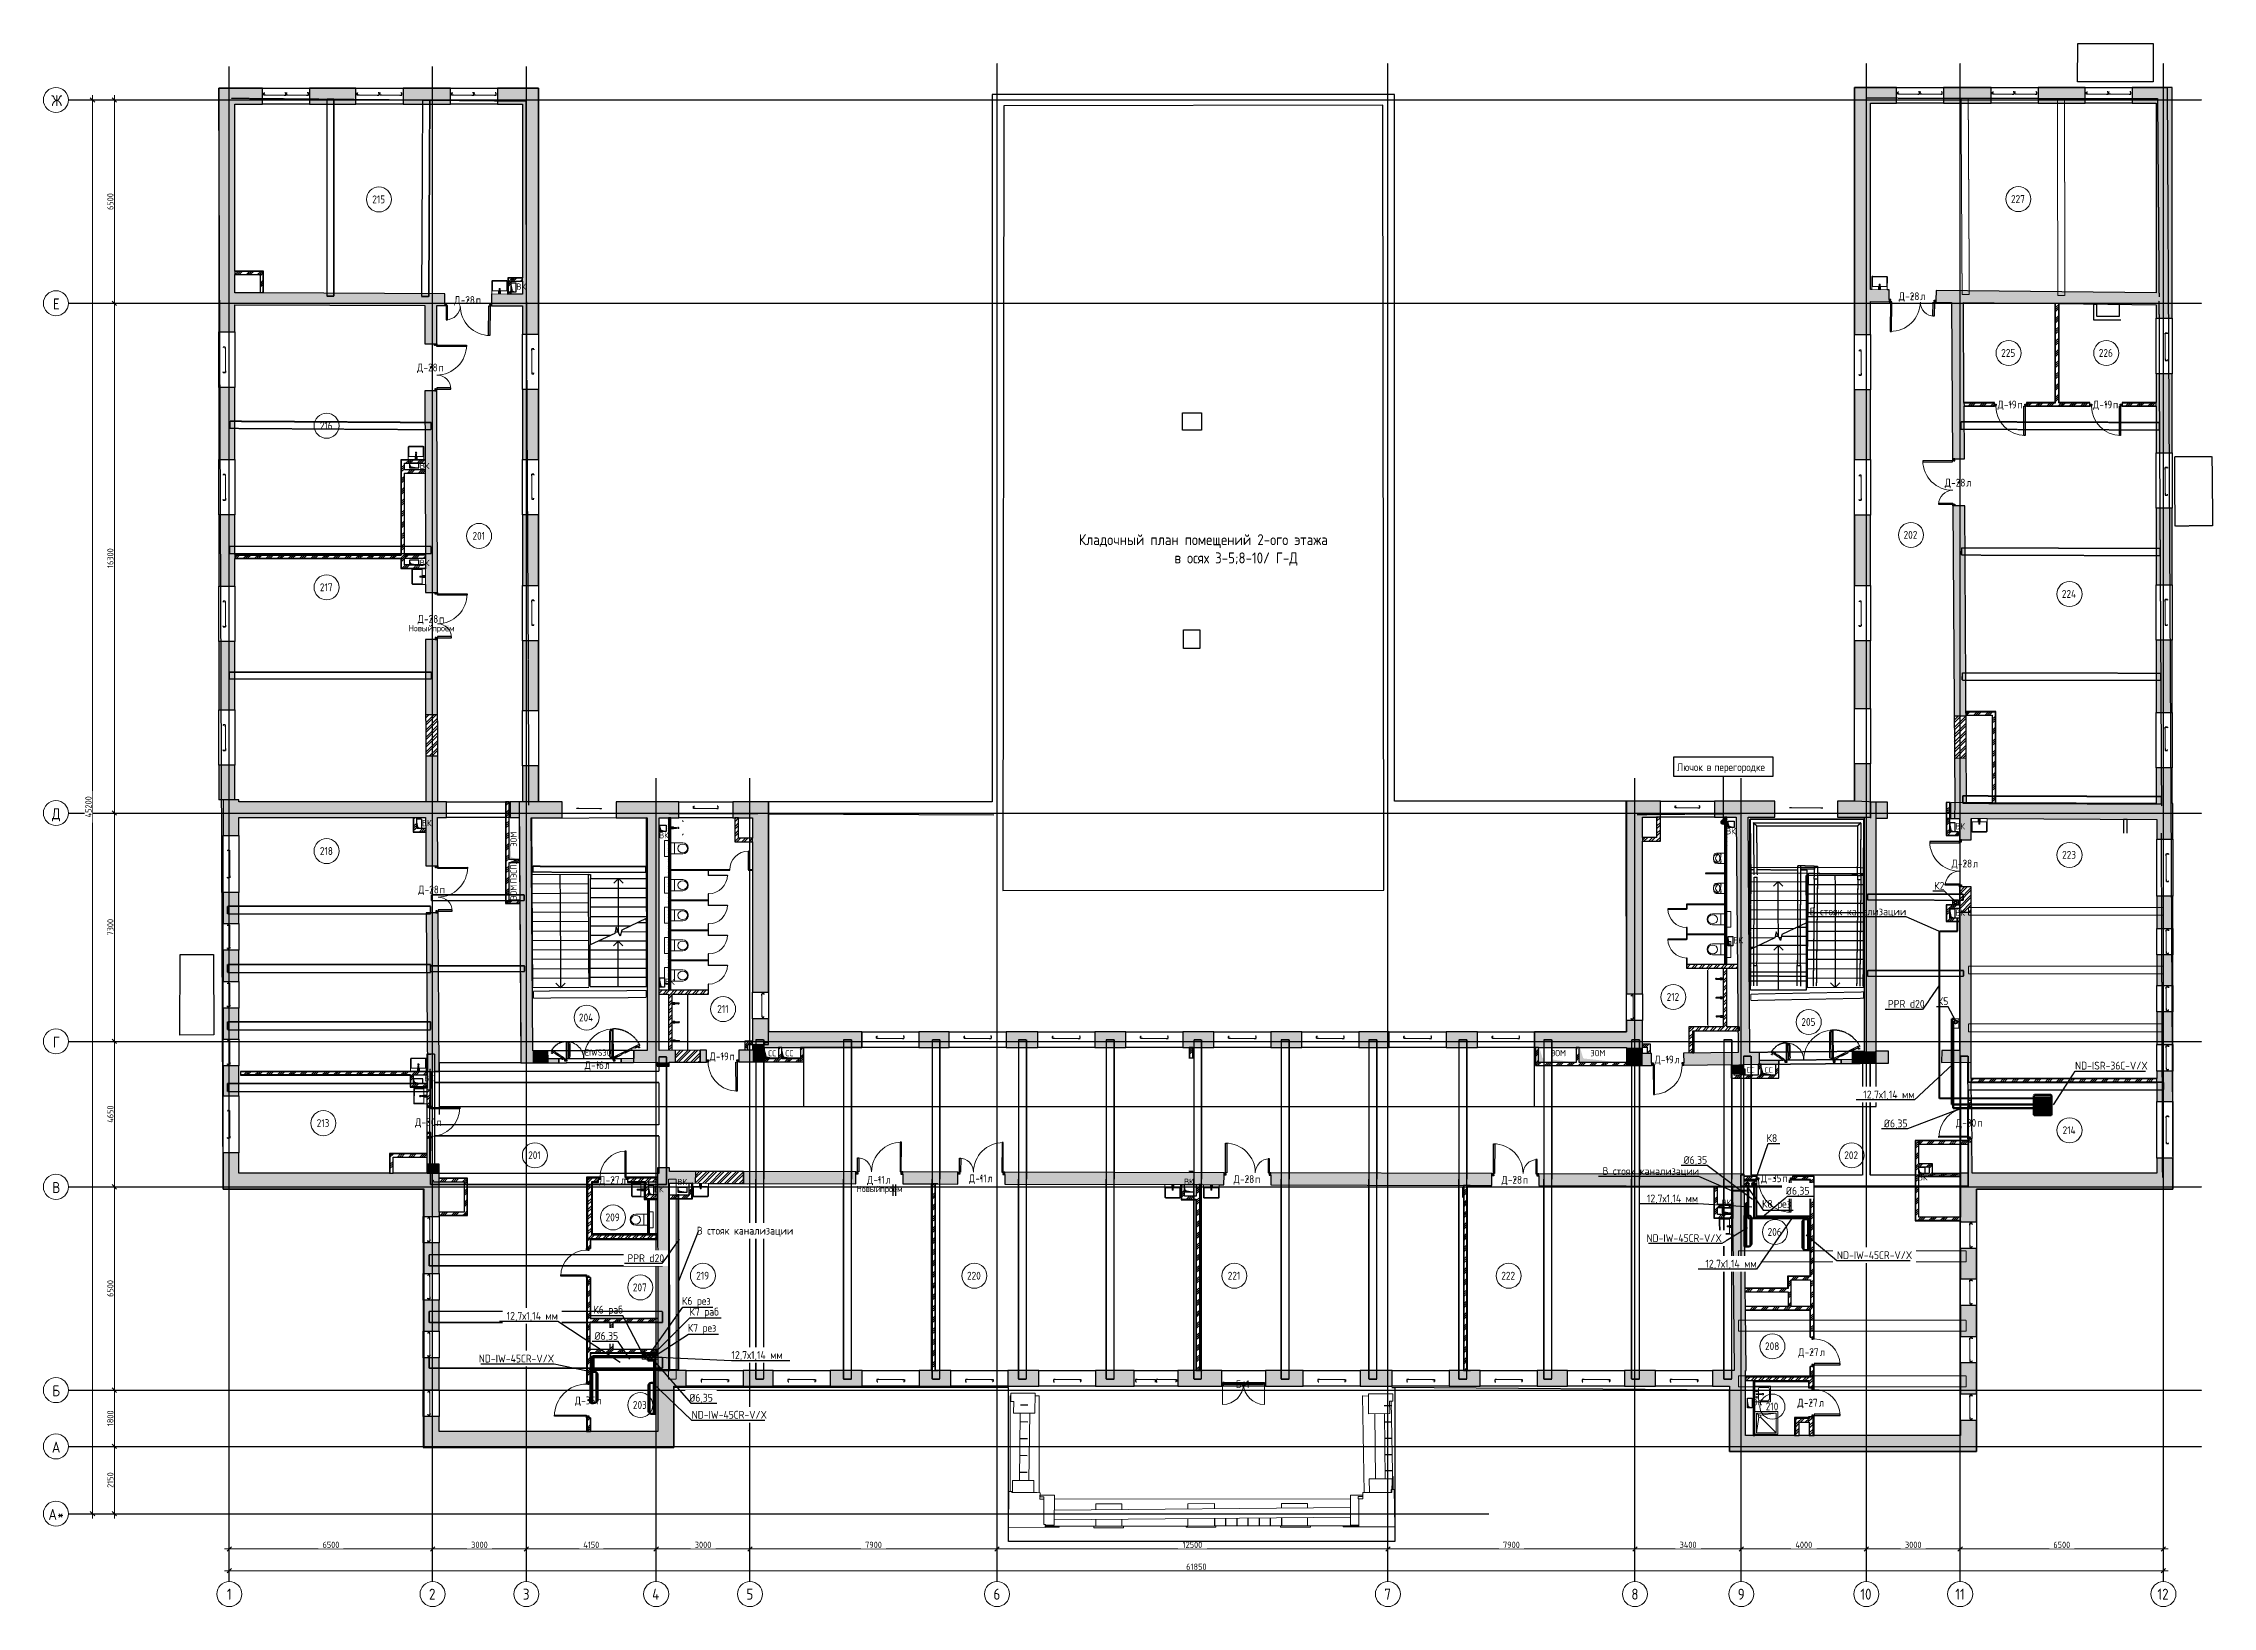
# Model space of a CAD drawing. Header units: millimetres. Extents: x -129048 to 476301, y -5853 to 215316.
# Drawn here: x 96253 to 165622, y -4664 to 45314 of the extents above; entities that cross this region are included whole.
import ezdxf
from ezdxf import colors
from ezdxf.entities.mleader import LeaderData, LeaderLine
from ezdxf.math import Vec2, Vec3

# ---------------------------------------------------------------- set-up
doc = ezdxf.new("R2010")
doc.units = ezdxf.units.MM
for name, pattern in [('ADSK_Линия сетки', [25, 20, -2.5, 0, -2.5]), ('ADSK_Сверху', [4.5, 3, -1.5]), ('ADSK_Снесено', [4.5, 3, -1.5]), ('ADSK_Штриховая_ш2 п1', [3, 2, -1])]:
    doc.linetypes.add(name, pattern=pattern)
for name, color, linetype, lineweight in [('0_АР', 8, 'Continuous', 20), ('GAZLAITER', 1, 'Continuous', 40), ('Аннотация', 7, 'Continuous', 9), ('Двери', 251, 'Continuous', 18), ('Дренаж', 36, 'Continuous', 40), ('Каркас', 7, 'Continuous', 18), ('Кондеи', 6, 'Continuous', 60), ('Лестницы', 7, 'Continuous', 18), ('Марки дверей', 7, 'Continuous', 20), ('Марки помещений', 7, 'Continuous', 20), ('Окна', 251, 'Continuous', 18), ('Оси', 7, 'Continuous', 9), ('Перекрытие', 7, 'Continuous', 18), ('Сантехника', 251, 'Continuous', 18), ('Стены', 7, 'Continuous', 18), ('Стрелки вверх', 7, 'Continuous', 18), ('Узлы', 7, 'Continuous', 18)]:
    doc.layers.add(name, color=color, linetype=linetype, lineweight=lineweight)
for name, color, linetype, lineweight, true_color in [('_ Окна', 5, 'Continuous', 30, 0x0000ff), ('Линии', 7, 'Continuous', 9, 0x00a600), ('Обобщенные модели', 5, 'Continuous', 18, 0x0000ff), ('Стены внутренние', 5, 'Continuous', 18, 0x0000ff), ('Стены наружные', 1, 'ADSK_Снесено', 18, 0xff0000), ('Стены штриховка', 5, 'Continuous', 18, 0x0000ff)]:
    doc.layers.add(name, color=color, linetype=linetype, lineweight=lineweight, true_color=true_color)
doc.styles.add('GOST Common', font='GOST Common_0.ttf', dxfattribs={"width": 0.9, "height": 350})
doc.styles.add('GOST Common_1', font='GOST Common_0.ttf', dxfattribs={"width": 0.9, "height": 200})
doc.styles.add('GOST Common_2', font='GOST Common_0.ttf', dxfattribs={"width": 0.9, "height": 250})
doc.styles.add('GOST Common_B', font='', dxfattribs={"width": 0.9, "height": 250})
doc.styles.add('PIK', font='isocpeur.ttf', dxfattribs={"width": 0.9, "height": 250})
doc.styles.get('GOST Common_B').set_extended_font_data('GOST Common', bold=True)
doc.dimstyles.new('ADSK_Основной_2_5_мм', dxfattribs={"dimscale": 304.8, "dimtxt": 251.428749, "dimasz": 0.463911, "dimexe": 0.492126, "dimexo": 0.492126, "dimgap": 0.098425, "dimtad": 1, "dimdec": 1, "dimrnd": 0.1, "dimdsep": 46, "dimtxsty": 'GOST Common_1', "dimblk1": 'OBLIQUE', "dimblk2": 'OBLIQUE', "dimsah": 1, "dimcen": 0.09, "dimdle": 0.492126, "dimazin": 2, "dimtfac": 1, "dimtdec": 4, "dimtix": 1, "dimtmove": 0, "dimatfit": 3, "dimfxl": 1, "dimtvp": 1, "dimtfill": 1, "dimtolj": 1, "dimtzin": 0, "dimlwd": 20, "dimlwe": 20, "dimarcsym": 2})
pattern_1 = [(45, (108139.4, 150), (-179.6051, 179.6051), []), (45, (108202.9, 150), (0, 359.2102), []), (45, (108075.9, 150), (0, 359.2102), [])]
pattern_2 = [(45, (108139.4, 150), (-117.8655, 117.8655), []), (45, (108217.98, 150), (-117.8655, 117.8655), [])]
pattern_3 = [(45, (108139.4, 150), (-35.35534, 35.35534), []), (135, (108139.4, 150), (-35.35534, -35.35534), [])]
pattern_4 = [(45, (108139.4, 150), (-70.71068, 70.71068), [])]

msp = doc.modelspace()

# ---------------------------------------------------------------- texts
at = {"lineweight": 25, "char_height": 350, "attachment_point": 1, "style": 'GOST Common'}
for s, insert, width in [('\\fGOST Common|b0|i0|c204|p34|;\\W.9;Ж', (96507.002, 43659.375), 389.62012), ('\\fGOST Common|b0|i0|c204|p34|;\\W.9;Е', (96554.702, 37159.375), 274.17712), ('\\fGOST Common|b0|i0|c204|p34|;\\W.9;Д', (96525.002, 20859.375), 346.329), ('\\fGOST Common|b0|i0|c204|p34|;\\W.9;Г', (96554.702, 13559.375), 274.17712), ('\\fGOST Common|b0|i0|c204|p34|;\\W.9;В', (96539.852, 8909.375), 310.25306), ('\\fGOST Common|b0|i0|c204|p34|;\\W.9;Б', (96539.852, 2409.375), 310.25306), ('\\fGOST Common|b0|i0|c204|p34|;\\W.9;А', (96525.002, 609.375), 346.329), ('\\fGOST Common|b0|i0|c204|p34|;\\W.9;А', (96414.752, -1540.625), 346.329), ('\\fGOST Common|b0|i0|c204|p34|;\\W.9;*', (96700.502, -1540.625), 266.96194), ('\\fGOST Common|b0|i0|c204|p34|;\\W.9;1', (102121.079, -4091.018), 187.59487), ('\\fGOST Common|b0|i0|c204|p34|;\\W.9;2', (108585.529, -4091.018), 274.17712), ('\\fGOST Common|b0|i0|c204|p34|;\\W.9;3', (111588.229, -4091.018), 266.96194), ('\\fGOST Common|b0|i0|c204|p34|;\\W.9;4', (115720.679, -4091.018), 310.25306), ('\\fGOST Common|b0|i0|c204|p34|;\\W.9;5', (118735.529, -4091.018), 274.17712), ('\\fGOST Common|b0|i0|c204|p34|;\\W.9;6', (126635.529, -4091.018), 274.17712), ('\\fGOST Common|b0|i0|c204|p34|;\\W.9;7', (139135.529, -4091.018), 274.17712), ('\\fGOST Common|b0|i0|c204|p34|;\\W.9;8', (147035.529, -4091.018), 274.17712), ('\\fGOST Common|b0|i0|c204|p34|;\\W.9;9', (150435.529, -4091.018), 274.17712), ('10', (154358.129, -4091.018), 461.772), ('11', (157393.679, -4091.018), 375.18975), ('12', (163858.129, -4091.018), 461.772)]:
    msp.add_mtext(s, dxfattribs=dict(at, insert=insert, width=width))
at = {"layer": 'Аннотация', "color": 251, "lineweight": 25, "true_color": 0x636466, "attachment_point": 1}
for s, insert, char_height, width, style in [('ВК', (111380.573, 37638.123), 200, 360.75937, 'GOST Common_2'), ('ВК', (108290.601, 31904.86), 200, 360.75937, 'GOST Common_2'), ('Кладочный план помещений 2-ого этажа \\P                в осях 3-5;8-10/ Г-Д', (129364.365, 29622.248), 350, 10143.76271, 'GOST Common_2'), ('ВК', (108290.601, 28805.063), 200, 360.75937, 'GOST Common_2'), ('Лючок', (148496.524, 22301.118), 250, 1046.20219, 'GOST Common_B'), ('\\fGOST Common|b1|i0|c204|p34|;\\W.9;в', (149443.071, 22301.118), 250, 194.81006, 'GOST Common_B'), ('перегородке', (149687.149, 22301.118), 250, 2142.91069, 'GOST Common_B'), ('ВК', (108358.049, 20487.647), 200, 360.75937, 'GOST Common_2'), ('ВК', (150065.232, 20228.53), 200, 360.75937, 'GOST Common_2'), ('ВК', (157393.395, 20384.052), 200, 360.75937, 'GOST Common_2'), ('ВК', (115944.06, 20099.34), 200, 360.75937, 'GOST Common_2'), ('ВК', (157392.748, 17624.057), 200, 360.75937, 'GOST Common_2'), ('ВК', (150298.948, 16739.451), 200, 360.75937, 'GOST Common_2'), ('ВК', (116132.296, 15412.976), 200, 360.75937, 'GOST Common_2'), ('СС', (119430.978, 13127.739), 200, 317.46825, 'GOST Common_2'), ('СС', (119980.978, 13127.739), 200, 317.46825, 'GOST Common_2'), ('ЭОМ', (144465.324, 13133.153), 200, 555.56944, 'GOST Common_2'), ('ЭОМ', (145725.324, 13133.153), 200, 555.56944, 'GOST Common_2'), ('СС', (150722.704, 12592.541), 200, 317.46825, 'GOST Common_2'), ('СС', (151302.704, 12592.541), 200, 317.46825, 'GOST Common_2'), ('ВК', (108431.567, 12331.668), 200, 360.75937, 'GOST Common_2'), ('ВК', (132732.111, 9020.53), 200, 360.75937, 'GOST Common_2'), ('ВК', (156196.56, 9160.378), 200, 360.75937, 'GOST Common_2'), ('ВК', (115777.712, 8781.482), 200, 360.75937, 'GOST Common_2'), ('ВК', (116527.111, 9011.903), 200, 360.75937, 'GOST Common_2'), ('ВК', (149921.541, 8351.345), 200, 360.75937, 'GOST Common_2'), ('ВК', (150908.258, 1972.331), 200, 360.75937, 'GOST Common_2')]:
    msp.add_mtext(s, dxfattribs=dict(at, insert=insert, char_height=char_height, width=width, style=style))
at = {"layer": 'Аннотация', "color": 251, "lineweight": 25, "true_color": 0x636466, "char_height": 200, "attachment_point": 1, "rotation": 90, "style": 'GOST Common_2'}
for s, insert, width in [('ЭОМ', (111189.609, 19630.88), 555.56944), ('ПЭСПЗ', (111189.609, 18459.342), 858.60731), ('ЭОМ', (111189.609, 17935.467), 555.56944)]:
    msp.add_mtext(s, dxfattribs=dict(at, insert=insert, width=width))
at = {"layer": 'Марки дверей', "color": 251, "lineweight": 25, "true_color": 0x636466, "attachment_point": 1}
for s, insert, char_height, width, style in [('\\fGOST Common|b0|i0|c204|p34|;\\W.9;Д', (109396.58, 37233.679), 250, 245.31637, 'GOST Common_1'), ('-28', (109598.986, 37233.679), 250, 584.43019, 'GOST Common_1'), ('\\fGOST Common|b0|i0|c204|p34|;\\W.9;п', (110081.189, 37233.679), 250, 194.81006, 'GOST Common_1'), ('\\fGOST Common|b0|i0|c204|p34|;\\W.9;Д', (155587.795, 37354.173), 250, 245.31637, 'GOST Common_1'), ('-28', (155790.201, 37354.173), 250, 584.43019, 'GOST Common_1'), ('\\fGOST Common|b0|i0|c204|p34|;\\W.9;л', (156272.404, 37354.173), 250, 194.81006, 'GOST Common_1'), ('\\fGOST Common|b0|i0|c204|p34|;\\W.9;Д', (108204.974, 35078.087), 250, 245.31637, 'GOST Common_1'), ('-28', (108407.381, 35078.087), 250, 584.43019, 'GOST Common_1'), ('\\fGOST Common|b0|i0|c204|p34|;\\W.9;п', (108889.584, 35078.087), 250, 194.81006, 'GOST Common_1'), ('\\fGOST Common|b0|i0|c204|p34|;\\W.9;Д', (158743.765, 33892.046), 250, 245.31637, 'GOST Common_1'), ('-19', (158946.172, 33892.046), 250, 526.70869, 'GOST Common_1'), ('\\fGOST Common|b0|i0|c204|p34|;\\W.9;п', (159380.75, 33892.046), 250, 194.81006, 'GOST Common_1'), ('\\fGOST Common|b0|i0|c204|p34|;\\W.9;Д', (161798.765, 33892.046), 250, 245.31637, 'GOST Common_1'), ('-19', (162001.172, 33892.046), 250, 526.70869, 'GOST Common_1'), ('\\fGOST Common|b0|i0|c204|p34|;\\W.9;п', (162435.75, 33892.046), 250, 194.81006, 'GOST Common_1'), ('\\fGOST Common|b0|i0|c204|p34|;\\W.9;Д', (157058.532, 31395.56), 250, 245.31637, 'GOST Common_1'), ('-28', (157260.938, 31395.56), 250, 584.43019, 'GOST Common_1'), ('\\fGOST Common|b0|i0|c204|p34|;\\W.9;л', (157743.142, 31395.56), 250, 194.81006, 'GOST Common_1'), ('Новый', (107931.698, 26717.549), 200, 836.96175, 'GOST Common_2'), ('\\fGOST Common|b0|i0|c204|p34|;\\W.9;Д', (108223.298, 27036.45), 250, 245.31637, 'GOST Common_1'), ('-28', (108425.704, 27036.45), 250, 584.43019, 'GOST Common_1'), ('проём', (108687.745, 26717.549), 200, 815.31619, 'GOST Common_2'), ('\\fGOST Common|b0|i0|c204|p34|;\\W.9;п', (108907.907, 27036.45), 250, 194.81006, 'GOST Common_1'), ('\\fGOST Common|b0|i0|c204|p34|;\\W.9;Д', (157274.837, 19216.651), 250, 245.31637, 'GOST Common_1'), ('-28', (157477.243, 19216.651), 250, 584.43019, 'GOST Common_1'), ('\\fGOST Common|b0|i0|c204|p34|;\\W.9;л', (157959.446, 19216.651), 250, 194.81006, 'GOST Common_1'), ('\\fGOST Common|b0|i0|c204|p34|;\\W.9;Д', (108242.195, 18385.02), 250, 245.31637, 'GOST Common_1'), ('-28', (108444.601, 18385.02), 250, 584.43019, 'GOST Common_1'), ('\\fGOST Common|b0|i0|c204|p34|;\\W.9;п', (108926.804, 18385.02), 250, 194.81006, 'GOST Common_1'), ('\\fGOST Common|b0|i0|c204|p34|;\\W.9;Д', (113564.653, 12775.042), 250, 245.31637, 'GOST Common_1'), ('EIWS30', (113567.353, 13150.443), 200, 959.61994, 'GOST Common_2'), ('-16', (113767.06, 12775.042), 250, 526.70869, 'GOST Common_1'), ('\\fGOST Common|b0|i0|c204|p34|;\\W.9;л', (114201.638, 12775.042), 250, 194.81006, 'GOST Common_1'), ('\\fGOST Common|b0|i0|c204|p34|;\\W.9;Д', (117558.535, 13053.465), 250, 245.31637, 'GOST Common_1'), ('-19', (117760.942, 13053.465), 250, 526.70869, 'GOST Common_1'), ('\\fGOST Common|b0|i0|c204|p34|;\\W.9;п', (118195.52, 13053.465), 250, 194.81006, 'GOST Common_1'), ('\\fGOST Common|b0|i0|c204|p34|;\\W.9;Д', (147777.106, 12953.506), 250, 245.31637, 'GOST Common_1'), ('-19', (147979.513, 12953.506), 250, 526.70869, 'GOST Common_1'), ('\\fGOST Common|b0|i0|c204|p34|;\\W.9;л', (148414.091, 12953.506), 250, 194.81006, 'GOST Common_1'), ('\\fGOST Common|b0|i0|c204|p34|;\\W.9;Д', (108141.759, 10948.267), 250, 245.31637, 'GOST Common_1'), ('-30', (108344.166, 10948.267), 250, 584.43019, 'GOST Common_1'), ('\\fGOST Common|b0|i0|c204|p34|;\\W.9;п', (108826.369, 10948.267), 250, 194.81006, 'GOST Common_1'), ('\\fGOST Common|b0|i0|c204|p34|;\\W.9;Д', (157414.887, 10928.716), 250, 245.31637, 'GOST Common_1'), ('-30', (157617.293, 10928.716), 250, 584.43019, 'GOST Common_1'), ('\\fGOST Common|b0|i0|c204|p34|;\\W.9;п', (158099.496, 10928.716), 250, 194.81006, 'GOST Common_1'), ('\\fGOST Common|b0|i0|c204|p34|;\\W.9;Д', (114031.446, 9097.409), 250, 245.31637, 'GOST Common_1'), ('-27', (114233.852, 9097.409), 250, 584.43019, 'GOST Common_1'), ('\\fGOST Common|b0|i0|c204|p34|;\\W.9;л', (114716.055, 9097.409), 250, 194.81006, 'GOST Common_1'), ('\\fGOST Common|b0|i0|c204|p34|;\\W.9;Д', (122595.308, 9107.473), 250, 245.31637, 'GOST Common_1'), ('-11', (122797.714, 9107.473), 250, 468.98719, 'GOST Common_1'), ('\\fGOST Common|b0|i0|c204|p34|;\\W.9;л', (123184.667, 9107.473), 250, 194.81006, 'GOST Common_1'), ('\\fGOST Common|b0|i0|c204|p34|;\\W.9;Д', (125853.691, 9151.914), 250, 245.31637, 'GOST Common_1'), ('-11', (126056.097, 9151.914), 250, 468.98719, 'GOST Common_1'), ('\\fGOST Common|b0|i0|c204|p34|;\\W.9;л', (126443.05, 9151.914), 250, 194.81006, 'GOST Common_1'), ('\\fGOST Common|b0|i0|c204|p34|;\\W.9;Д', (134317.587, 9129.415), 250, 245.31637, 'GOST Common_1'), ('-28', (134519.993, 9129.415), 250, 584.43019, 'GOST Common_1'), ('\\fGOST Common|b0|i0|c204|p34|;\\W.9;п', (135002.197, 9129.415), 250, 194.81006, 'GOST Common_1'), ('\\fGOST Common|b0|i0|c204|p34|;\\W.9;Д', (142881.9, 9106.777), 250, 245.31637, 'GOST Common_1'), ('-28', (143084.307, 9106.777), 250, 584.43019, 'GOST Common_1'), ('\\fGOST Common|b0|i0|c204|p34|;\\W.9;п', (143566.51, 9106.777), 250, 194.81006, 'GOST Common_1'), ('\\fGOST Common|b0|i0|c204|p34|;\\W.9;Д', (151179.915, 9155.93), 250, 245.31637, 'GOST Common_1'), ('-35', (151382.322, 9155.93), 250, 584.43019, 'GOST Common_1'), ('\\fGOST Common|b0|i0|c204|p34|;\\W.9;п', (151864.525, 9155.93), 250, 194.81006, 'GOST Common_1'), ('Новый', (122256.008, 8788.572), 200, 836.96175, 'GOST Common_2'), ('проём', (123012.055, 8788.572), 200, 815.31619, 'GOST Common_2'), ('\\fGOST Common|b0|i0|c204|p34|;\\W.9;Д', (152374.915, 3598.801), 250, 245.31637, 'GOST Common_1'), ('-27', (152577.322, 3598.801), 250, 584.43019, 'GOST Common_1'), ('\\fGOST Common|b0|i0|c204|p34|;\\W.9;л', (153059.525, 3598.801), 250, 194.81006, 'GOST Common_1'), ('\\fGOST Common|b0|i0|c204|p34|;\\W.9;Б', (134390.145, 2574.42), 250, 216.45562, 'GOST Common_1'), ('-1', (134568.739, 2574.42), 250, 331.89862, 'GOST Common_1'), ('\\fGOST Common|b0|i0|c204|p34|;\\W.9;Д', (113248.446, 2053.409), 250, 245.31637, 'GOST Common_1'), ('-35', (113450.852, 2053.409), 250, 584.43019, 'GOST Common_1'), ('\\fGOST Common|b0|i0|c204|p34|;\\W.9;п', (113933.055, 2053.409), 250, 194.81006, 'GOST Common_1'), ('\\fGOST Common|b0|i0|c204|p34|;\\W.9;Д', (152346.915, 1980.787), 250, 245.31637, 'GOST Common_1'), ('-27', (152549.322, 1980.787), 250, 584.43019, 'GOST Common_1'), ('\\fGOST Common|b0|i0|c204|p34|;\\W.9;л', (153031.525, 1980.787), 250, 194.81006, 'GOST Common_1')]:
    msp.add_mtext(s, dxfattribs=dict(at, insert=insert, char_height=char_height, width=width, style=style))
at = {"layer": 'Марки помещений', "color": 251, "lineweight": 25, "true_color": 0x636466, "char_height": 250, "attachment_point": 1, "style": 'GOST Common_1'}
for s, insert, width in [('215', (106771.237, 40453.124), 526.70869), ('227', (159174.664, 40462.904), 584.43019), ('225', (158861.17, 35542.659), 584.43019), ('226', (161983.371, 35542.659), 584.43019), ('216', (105096.16, 33216.792), 526.70869), ('201', (109975.071, 29695.265), 526.70869), ('202', (155739.596, 29726.463), 584.43019), ('217', (105096.16, 28050.262), 526.70869), ('224', (160801.013, 27837.305), 606.07575), ('218', (105096.16, 19617.812), 526.70869), ('223', (160809.563, 19495.422), 584.43019), ('212', (148163.62, 14952.816), 526.70869), ('204', (113380.445, 14295.059), 606.07575), ('211', (117802.142, 14566.32), 468.98719), ('205', (152472.355, 14152.816), 584.43019), ('213', (104994.403, 10920.203), 526.70869), ('214', (160824.863, 10691.757), 548.35425), ('201', (111757.345, 9891.757), 526.70869), ('202', (153842.689, 9891.757), 584.43019), ('209', (114232.615, 7906.374), 584.43019), ('206', (151391.946, 7439.842), 584.43019), ('207', (115104.936, 5667.864), 584.43019), ('219', (117130.674, 6041.351), 526.70869), ('220', (125789.722, 6041.336), 584.43019), ('221', (134127.954, 6041.32), 526.70869), ('222', (142875.506, 6041.336), 584.43019), ('208', (151309.105, 3785.427), 584.43019), ('203', (115104.936, 1907.337), 584.43019), ('210', (151332.955, 1860.457), 526.70869)]:
    msp.add_mtext(s, dxfattribs=dict(at, insert=insert, width=width))

# ---------------------------------------------------------------- blocks, each defined once
blk = doc.blocks.new('Монолитная лестница - ___-819301-02 План 2-го этажа маркировочный')
at = {"layer": 'Лестницы', "color": 253, "linetype": 'ADSK_Сверху', "true_color": 0xaaaaaa}
for p, q in [((46135, 18425), (46099, 15022)), ((46135, 18425), (46137, 18547)), ((46235, 18424), (46135, 18425)), ((46237, 18546), (46137, 18547)), ((46235, 18424), (46199, 15021)), ((46237, 18546), (46235, 18424))]:
    blk.add_line(p, q, dxfattribs=at)
blk = doc.blocks.new('Монолитная лестница - ___-819300-02 План 2-го этажа маркировочный')
at = {"layer": 'Лестницы', "color": 253, "linetype": 'ADSK_Сверху', "true_color": 0xaaaaaa}
for p, q in [((42806, 20248), (42907, 20148)), ((42821, 18817), (42806, 20248)), ((42921, 18817), (42907, 20148)), ((42824, 18578), (42823, 18633)), ((42924, 18578), (42923, 18633))]:
    blk.add_line(p, q, dxfattribs=at)
at = {"layer": 'Лестницы', "color": 253, "linetype": 'ADSK_Сверху', "true_color": 0xb2b2b2}
for p, q in [((42823, 18633), (42821, 18817)), ((42923, 18633), (42921, 18817))]:
    blk.add_line(p, q, dxfattribs=at)
blk = doc.blocks.new('Монолитная лестница - ___-819299-02 План 2-го этажа маркировочный')
at = {"layer": 'Лестницы', "color": 253, "linetype": 'ADSK_Сверху', "true_color": 0xaaaaaa}
for p, q in [((42907, 20148), (42806, 20248)), ((42806, 20248), (46232, 20248)), ((42907, 20148), (46131, 20148)), ((46232, 20248), (46131, 20148))]:
    blk.add_line(p, q, dxfattribs=at)
blk = doc.blocks.new('Монолитная лестница - ___-819298-02 План 2-го этажа маркировочный')
at = {"layer": 'Лестницы', "color": 253, "linetype": 'ADSK_Сверху', "true_color": 0xaaaaaa}
for p, q in [((46131, 20148), (46121, 18812)), ((46131, 20148), (46232, 20248)), ((46232, 20248), (46221, 18811)), ((46120, 18627), (46119, 18547)), ((46219, 18546), (46119, 18547)), ((46220, 18627), (46219, 18546))]:
    blk.add_line(p, q, dxfattribs=at)
at = {"layer": 'Лестницы', "color": 253, "linetype": 'ADSK_Сверху', "true_color": 0xb2b2b2}
for p, q in [((46121, 18812), (46120, 18627)), ((46221, 18811), (46220, 18627))]:
    blk.add_line(p, q, dxfattribs=at)
blk = doc.blocks.new('Монолитная лестница - ___-819297-02 План 2-го этажа маркировочный')
at = {"layer": 'Лестницы', "color": 253, "linetype": 'ADSK_Сверху', "true_color": 0xaaaaaa}
for p, q in [((42812, 15689), (42822, 18505)), ((42822, 18505), (42922, 18504)), ((42912, 15688), (42922, 18504)), ((42810, 15033), (42812, 15689)), ((42812, 15689), (42912, 15688)), ((42912, 15688), (42910, 15033))]:
    blk.add_line(p, q, dxfattribs=at)
blk = doc.blocks.new('Монолитная лестница - ___-818984-02 План 2-го этажа маркировочный')
at = {"layer": 'Лестницы', "color": 253, "linetype": 'ADSK_Сверху', "true_color": 0xb2b2b2}
for p, q in [((44747, 18630), (44749, 18814)), ((44849, 18814), (44847, 18629))]:
    blk.add_line(p, q, dxfattribs=at)
at = {"layer": 'Лестницы', "color": 253, "linetype": 'ADSK_Сверху', "true_color": 0xaaaaaa}
for p, q in [((44749, 18814), (44750, 18861)), ((44750, 18861), (44850, 18860)), ((44850, 18860), (44849, 18814)), ((44745, 18440), (44709, 15027)), ((44745, 18440), (44747, 18630)), ((44845, 18438), (44745, 18440)), ((44845, 18438), (44809, 15026)), ((44847, 18629), (44845, 18438))]:
    blk.add_line(p, q, dxfattribs=at)
blk = doc.blocks.new('Монолитная лестница - ___-818983-02 План 2-го этажа маркировочный')
at = {"layer": 'Лестницы', "color": 253, "linetype": 'ADSK_Сверху', "true_color": 0xaaaaaa}
for q in [(44313, 18866), (44749, 18814)]:
    blk.add_line((44750, 18861), q, dxfattribs=at)
at = {"layer": 'Лестницы', "color": 253, "linetype": 'ADSK_Сверху', "true_color": 0xb2b2b2}
for p, q in [((44749, 18761), (44313, 18766)), ((44749, 18814), (44749, 18761))]:
    blk.add_line(p, q, dxfattribs=at)
blk = doc.blocks.new('Монолитная лестница - ___-818981-02 План 2-го этажа маркировочный')
at = {"layer": 'Лестницы', "color": 253, "linetype": 'ADSK_Сверху', "true_color": 0xaaaaaa}
for p, q in [((44313, 18866), (44213, 18867)), ((44213, 18867), (44213, 18815)), ((44313, 18814), (44313, 18866)), ((44213, 18630), (44202, 15684)), ((44302, 15683), (44313, 18630)), ((44200, 15028), (44202, 15684)), ((44202, 15684), (44302, 15683)), ((44302, 15683), (44300, 15028))]:
    blk.add_line(p, q, dxfattribs=at)
at = {"layer": 'Лестницы', "color": 253, "linetype": 'ADSK_Сверху', "true_color": 0xb2b2b2}
for p, q in [((44213, 18815), (44213, 18630)), ((44313, 18630), (44313, 18814))]:
    blk.add_line(p, q, dxfattribs=at)
blk = doc.blocks.new('Монолитная лестница - ___-725266-02 План 2-го этажа маркировочный')
at = {"layer": 'Лестницы', "color": 253, "linetype": 'ADSK_Сверху', "true_color": 0xaaaaaa}
for p, q in [((44544, 18264), (44540, 17964)), ((44547, 18563), (44544, 18264)), ((46347, 18544), (46329, 18545)), ((46340, 17945), (46343, 18244)), ((46343, 18244), (46347, 18544)), ((44534, 17364), (44531, 17064)), ((44537, 17664), (44534, 17364)), ((44540, 17964), (44537, 17664)), ((46331, 17045), (46334, 17345)), ((46334, 17345), (46337, 17645)), ((46337, 17645), (46340, 17945)), ((44528, 16764), (44524, 16464)), ((44531, 17064), (44528, 16764)), ((46324, 16445), (46328, 16745)), ((46328, 16745), (46331, 17045)), ((44521, 16164), (44518, 15865)), ((44524, 16464), (44521, 16164)), ((46318, 15845), (46321, 16145)), ((46321, 16145), (46324, 16445)), ((44512, 15265), (44509, 15027)), ((44515, 15565), (44512, 15265)), ((44518, 15865), (44515, 15565)), ((46312, 15246), (46315, 15546)), ((46315, 15546), (46318, 15845)), ((46309, 15021), (46312, 15246))]:
    blk.add_line(p, q, dxfattribs=at)
blk = doc.blocks.new('Монолитная лестница - ___-724460-02 План 2-го этажа маркировочный')
at = {"layer": 'Лестницы', "color": 253, "linetype": 'ADSK_Сверху', "true_color": 0xaaaaaa}
for p, q in [((46343, 20358), (42695, 20358)), ((42695, 20358), (42711, 18817)), ((46329, 18605), (46343, 20358)), ((42713, 18633), (42715, 18505)), ((44512, 18499), (44513, 18630)), ((44547, 18563), (44512, 18564)), ((44547, 18624), (44547, 18563)), ((44747, 18621), (44547, 18624)), ((46119, 18607), (44847, 18620)), ((46329, 18605), (46219, 18606)), ((46329, 18545), (46329, 18605))]:
    blk.add_line(p, q, dxfattribs=at)
at = {"layer": 'Лестницы', "color": 253, "linetype": 'ADSK_Сверху', "true_color": 0xb2b2b2}
for p, q in [((42711, 18817), (42712, 18739)), ((42712, 18739), (42713, 18680)), ((42822, 18739), (42712, 18739)), ((44213, 18734), (42922, 18738)), ((44513, 18733), (44313, 18733)), ((44513, 18630), (44513, 18733)), ((42713, 18680), (42713, 18633))]:
    blk.add_line(p, q, dxfattribs=at)
blk = doc.blocks.new('Монолитная лестница - ___-724027-02 План 2-го этажа маркировочный')
at = {"layer": 'Лестницы', "color": 253, "linetype": 'ADSK_Сверху', "true_color": 0xaaaaaa}
for p, q in [((42711, 18216), (42710, 17926)), ((42712, 18505), (42711, 18216)), ((42715, 18505), (42712, 18505)), ((44510, 17920), (44511, 18210)), ((44511, 18210), (44512, 18499)), ((42708, 17348), (42707, 17059)), ((42709, 17637), (42708, 17348)), ((42710, 17926), (42709, 17637)), ((44508, 17342), (44509, 17631)), ((44509, 17631), (44510, 17920)), ((42706, 16769), (42705, 16480)), ((42707, 17059), (42706, 16769)), ((44505, 16474), (44506, 16763)), ((44506, 16763), (44507, 17052)), ((44507, 17052), (44508, 17342)), ((42704, 16191), (42703, 15901)), ((42705, 16480), (42704, 16191)), ((44503, 15895), (44504, 16184)), ((44504, 16184), (44505, 16474)), ((42701, 15323), (42700, 15033)), ((42702, 15612), (42701, 15351)), ((42701, 15351), (42701, 15323)), ((42701, 15351), (44501, 15344)), ((42703, 15901), (42702, 15612)), ((44500, 15027), (44501, 15317)), ((44501, 15344), (44502, 15606)), ((44501, 15317), (44501, 15344)), ((44502, 15606), (44503, 15895))]:
    blk.add_line(p, q, dxfattribs=at)
blk = doc.blocks.new('ADSK_БалкаЖБ_Прямоугольная - 224_5х245мм-824364-02 План 2-го этажа маркировочный')
at = {"layer": 'Каркас', "color": 253, "linetype": 'ADSK_Сверху', "true_color": 0xaaaaaa}
for p, q in [((-1798, 112), (-1798, -112)), ((-1798, 112), (1798, 112)), ((1798, -112), (1798, 112)), ((-1798, -112), (1798, -112))]:
    blk.add_line(p, q, dxfattribs=at)
at = {"layer": 'Каркас', "color": 253, "linetype": 'ADSK_Сверху', "true_color": 0xb2b2b2}
for p, q in [((-1798, -112), (-1798, 112)), ((1798, 112), (-1798, 112)), ((1798, 112), (1798, -112)), ((-1798, -112), (1798, -112))]:
    blk.add_line(p, q, dxfattribs=at)
blk = doc.blocks.new('ADSK_БалкаЖБ_Прямоугольная - 184_2х210мм-824832-02 План 2-го этажа маркировочный')
at = {"layer": 'Каркас', "color": 253, "linetype": 'ADSK_Сверху', "true_color": 0xaaaaaa}
for p, q in [((-1821, 92), (-1821, -92)), ((-1821, 92), (1821, 92)), ((1821, -92), (1821, 92)), ((-1821, -92), (1821, -92))]:
    blk.add_line(p, q, dxfattribs=at)
at = {"layer": 'Каркас', "color": 253, "linetype": 'ADSK_Сверху', "true_color": 0xb2b2b2}
for p, q in [((-1821, -92), (-1821, 92)), ((1821, 92), (-1821, 92)), ((1821, 92), (1821, -92)), ((-1821, -92), (1821, -92))]:
    blk.add_line(p, q, dxfattribs=at)
blk = doc.blocks.new('ADSK_БалкаЖБ_Прямоугольная - 201_4х245мм-824913-02 План 2-го этажа маркировочный')
at = {"layer": 'Каркас', "color": 253, "linetype": 'ADSK_Сверху', "true_color": 0xaaaaaa}
for p, q in [((-1801, 101), (-1801, -101)), ((-1801, 101), (1801, 101)), ((1801, -101), (1801, 101)), ((-1801, -101), (1801, -101))]:
    blk.add_line(p, q, dxfattribs=at)
blk = doc.blocks.new('ADSK_БалкаЖБ_Прямоугольная - 230_8х419мм-854469-02 План 2-го этажа маркировочный')
at = {"layer": 'Каркас', "color": 253, "linetype": 'ADSK_Сверху', "true_color": 0xaaaaaa}
for p, q in [((-3137, 115), (-3137, -115)), ((-3137, 115), (3137, 115)), ((3137, -115), (3137, 115)), ((-3137, -115), (3137, -115))]:
    blk.add_line(p, q, dxfattribs=at)
at = {"layer": 'Каркас', "color": 253, "linetype": 'ADSK_Сверху', "true_color": 0xb2b2b2}
for p, q in [((-3137, -115), (-3137, 115)), ((3137, 115), (-3137, 115)), ((3137, 115), (3137, -115)), ((-3137, -115), (3137, -115))]:
    blk.add_line(p, q, dxfattribs=at)
blk = doc.blocks.new('ADSK_БалкаЖБ_Прямоугольная - 225_8х420мм-854470-02 План 2-го этажа маркировочный')
at = {"layer": 'Каркас', "color": 253, "linetype": 'ADSK_Сверху', "true_color": 0xaaaaaa}
for p, q in [((-3152, 113), (-3152, -113)), ((-3152, 113), (3152, 113)), ((3152, -113), (3152, 113)), ((-3152, -113), (3152, -113))]:
    blk.add_line(p, q, dxfattribs=at)
at = {"layer": 'Каркас', "color": 253, "linetype": 'ADSK_Сверху', "true_color": 0xb2b2b2}
for p, q in [((-3152, 0), (-3152, 113)), ((3152, 0), (3152, -113)), ((3150, -113), (3152, -113))]:
    blk.add_line(p, q, dxfattribs=at)
blk = doc.blocks.new('ADSK_БалкаЖБ_Прямоугольная - 350х280мм-843200-02 План 2-го этажа маркировочный')
at = {"layer": 'Каркас', "color": 253, "linetype": 'ADSK_Сверху', "true_color": 0xaaaaaa}
for p, q in [((-3639, 175), (-3639, -175)), ((-3639, 175), (3639, 175)), ((3639, -175), (3639, 175)), ((-3639, -175), (3639, -175))]:
    blk.add_line(p, q, dxfattribs=at)
at = {"layer": 'Каркас', "color": 253, "linetype": 'ADSK_Сверху', "true_color": 0xb2b2b2}
for p, q in [((-3639, -175), (-3639, 175)), ((3639, 175), (-3639, 175)), ((3639, 175), (3639, -175)), ((-3639, -175), (3639, -175))]:
    blk.add_line(p, q, dxfattribs=at)
blk = doc.blocks.new('ADSK_БалкаЖБ_Прямоугольная - 250х280мм-845676-02 План 2-го этажа маркировочный')
at = {"layer": 'Каркас', "color": 253, "linetype": 'ADSK_Сверху', "true_color": 0xaaaaaa}
for p, q in [((-3195, 125), (-3195, -125)), ((-3195, 125), (3195, 125)), ((3195, -125), (3195, 125)), ((-3195, -125), (3195, -125))]:
    blk.add_line(p, q, dxfattribs=at)
at = {"layer": 'Каркас', "color": 253, "linetype": 'ADSK_Сверху', "true_color": 0xb2b2b2}
for p, q in [((-3195, -125), (-3195, 125)), ((3195, 125), (-3195, 125)), ((3195, 125), (3195, -125)), ((-3195, -125), (3195, -125))]:
    blk.add_line(p, q, dxfattribs=at)
blk = doc.blocks.new('ADSK_БалкаЖБ_Прямоугольная - 250х280мм-848599-02 План 2-го этажа маркировочный')
at = {"layer": 'Каркас', "color": 253, "linetype": 'ADSK_Сверху', "true_color": 0xaaaaaa}
for p, q in [((-3118, 125), (-3118, -125)), ((-3118, 125), (3118, 125)), ((3118, -125), (3118, 125)), ((-3118, -125), (3118, -125))]:
    blk.add_line(p, q, dxfattribs=at)
at = {"layer": 'Каркас', "color": 253, "linetype": 'ADSK_Сверху', "true_color": 0xb2b2b2}
for p, q in [((-3118, -125), (-3118, 125)), ((3118, 125), (-3118, 125)), ((3118, 125), (3118, -125)), ((-3118, -125), (3118, -125))]:
    blk.add_line(p, q, dxfattribs=at)
blk = doc.blocks.new('Витраж-тент со смещением вовне - 60мм 30 сдвиг-1466942-02 План 2-го этажа маркировочный')
at = {"layer": '_ Окна', "color": 161, "linetype": 'ADSK_Сверху', "true_color": 0xaaaaff}
for p, q in [((-440, 25), (-440, -45)), ((-440, 25), (-410, 25)), ((-440, -45), (-440, 25)), ((440, 25), (410, 25)), ((440, -45), (440, 25)), ((440, -45), (440, 25)), ((-380, -45), (-440, -45)), ((-380, -35), (-380, -45)), ((380, -35), (380, -45)), ((380, -45), (440, -45))]:
    blk.add_line(p, q, dxfattribs=at)
at = {"layer": 'Окна', "color": 161, "linetype": 'ADSK_Сверху', "true_color": 0xaaaaff}
blk.add_line((-380, -45), (380, -45), dxfattribs=at)
blk = doc.blocks.new('Витраж-тент со смещением вовне - 60мм 34 сдвиг-1466959-02 План 2-го этажа маркировочный')
at = {"layer": '_ Окна', "color": 161, "linetype": 'ADSK_Сверху', "true_color": 0xaaaaff}
for p, q in [((-327, 25), (-327, -45)), ((-327, 25), (-293, 25)), ((-327, -45), (-327, 25)), ((327, 25), (293, 25)), ((327, -45), (327, 25)), ((327, -45), (327, 25)), ((-267, -45), (-327, -45)), ((-267, -35), (-267, -45)), ((267, -35), (267, -45)), ((267, -45), (327, -45))]:
    blk.add_line(p, q, dxfattribs=at)
at = {"layer": 'Окна', "color": 161, "linetype": 'ADSK_Сверху', "true_color": 0xaaaaff}
blk.add_line((-267, -45), (267, -45), dxfattribs=at)
blk = doc.blocks.new('Витраж-тент со смещением вовне - 60мм 34 сдвиг-1466960-02 План 2-го этажа маркировочный')
at = {"layer": '_ Окна', "color": 161, "linetype": 'ADSK_Сверху', "true_color": 0xaaaaff}
for p, q in [((-327, 25), (-327, -45)), ((-327, 25), (-293, 25)), ((-327, -45), (-327, 25)), ((327, 25), (293, 25)), ((327, -45), (327, 25)), ((327, -45), (327, 25)), ((-267, -45), (-327, -45)), ((-267, -35), (-267, -45)), ((267, -35), (267, -45)), ((267, -45), (327, -45))]:
    blk.add_line(p, q, dxfattribs=at)
at = {"layer": 'Окна', "color": 161, "linetype": 'ADSK_Сверху', "true_color": 0xaaaaff}
blk.add_line((-267, -45), (267, -45), dxfattribs=at)
blk = doc.blocks.new('Витраж-тент со смещением вовне - 60мм 30 сдвиг-1466941-02 План 2-го этажа маркировочный')
at = {"layer": '_ Окна', "color": 161, "linetype": 'ADSK_Сверху', "true_color": 0xaaaaff}
for p, q in [((-379, 25), (-379, -45)), ((-379, 25), (-349, 25)), ((-379, -45), (-379, 25)), ((379, 25), (349, 25)), ((379, -45), (379, 25)), ((379, -45), (379, 25)), ((-319, -45), (-379, -45)), ((-319, -35), (-319, -45)), ((319, -35), (319, -45)), ((319, -45), (379, -45))]:
    blk.add_line(p, q, dxfattribs=at)
at = {"layer": 'Окна', "color": 161, "linetype": 'ADSK_Сверху', "true_color": 0xaaaaff}
blk.add_line((-319, -45), (319, -45), dxfattribs=at)
blk = doc.blocks.new('Витраж-тент со смещением вовне - 60мм 30 сдвиг-1466956-02 План 2-го этажа маркировочный')
at = {"layer": '_ Окна', "color": 161, "linetype": 'ADSK_Сверху', "true_color": 0xaaaaff}
for p, q in [((-410, 25), (-410, -45)), ((-410, 25), (-380, 25)), ((-410, -45), (-410, 25)), ((410, 25), (380, 25)), ((410, -45), (410, 25)), ((410, -45), (410, 25)), ((-350, -45), (-410, -45)), ((-350, -35), (-350, -45)), ((350, -35), (350, -45)), ((350, -45), (410, -45))]:
    blk.add_line(p, q, dxfattribs=at)
at = {"layer": 'Окна', "color": 161, "linetype": 'ADSK_Сверху', "true_color": 0xaaaaff}
blk.add_line((-350, -45), (350, -45), dxfattribs=at)
blk = doc.blocks.new('Витраж-тент со смещением вовне - 60мм 34 сдвиг-2061971-02 План 2-го этажа маркировочный')
at = {"layer": '_ Окна', "color": 161, "linetype": 'ADSK_Сверху', "true_color": 0xaaaaff}
for p, q in [((-352, 25), (-352, -45)), ((-352, 25), (-318, 25)), ((-352, -45), (-352, 25)), ((352, 25), (318, 25)), ((352, -45), (352, 25)), ((352, -45), (352, 25)), ((-292, -45), (-352, -45)), ((-292, -35), (-292, -45)), ((292, -35), (292, -45)), ((292, -45), (352, -45))]:
    blk.add_line(p, q, dxfattribs=at)
at = {"layer": 'Окна', "color": 161, "linetype": 'ADSK_Сверху', "true_color": 0xaaaaff}
blk.add_line((-292, -45), (292, -45), dxfattribs=at)
blk = doc.blocks.new('Витраж-тент со смещением вовне - 60мм 34 сдвиг-2061973-02 План 2-го этажа маркировочный')
at = {"layer": '_ Окна', "color": 161, "linetype": 'ADSK_Сверху', "true_color": 0xaaaaff}
for p, q in [((-357, 25), (-357, -45)), ((-357, 25), (-323, 25)), ((-357, -45), (-357, 25)), ((357, 25), (323, 25)), ((357, -45), (357, 25)), ((357, -45), (357, 25)), ((-297, -45), (-357, -45)), ((-297, -35), (-297, -45)), ((297, -35), (297, -45)), ((297, -45), (357, -45))]:
    blk.add_line(p, q, dxfattribs=at)
at = {"layer": 'Окна', "color": 161, "linetype": 'ADSK_Сверху', "true_color": 0xaaaaff}
blk.add_line((-297, -45), (297, -45), dxfattribs=at)
blk = doc.blocks.new('Витраж-тент со смещением вовне - 60мм 30 сдвиг-1466943-02 План 2-го этажа маркировочный')
at = {"layer": '_ Окна', "color": 161, "linetype": 'ADSK_Сверху', "true_color": 0xaaaaff}
for p, q in [((-400, 25), (-400, -45)), ((-400, 25), (-370, 25)), ((-400, -45), (-400, 25)), ((400, 25), (370, 25)), ((400, -45), (400, 25)), ((400, -45), (400, 25)), ((-340, -45), (-400, -45)), ((-340, -35), (-340, -45)), ((340, -35), (340, -45)), ((340, -45), (400, -45))]:
    blk.add_line(p, q, dxfattribs=at)
at = {"layer": 'Окна', "color": 161, "linetype": 'ADSK_Сверху', "true_color": 0xaaaaff}
blk.add_line((-340, -45), (340, -45), dxfattribs=at)
blk = doc.blocks.new('Витраж-тент со смещением вовне - 60мм 30 сдвиг-1466984-02 План 2-го этажа маркировочный')
at = {"layer": '_ Окна', "color": 161, "linetype": 'ADSK_Сверху', "true_color": 0xaaaaff}
for p, q in [((-395, 25), (-395, -45)), ((-395, 25), (-365, 25)), ((-395, -45), (-395, 25)), ((395, 25), (365, 25)), ((395, -45), (395, 25)), ((395, -45), (395, 25)), ((-335, -45), (-395, -45)), ((-335, -35), (-335, -45)), ((335, -35), (335, -45)), ((335, -45), (395, -45))]:
    blk.add_line(p, q, dxfattribs=at)
at = {"layer": 'Окна', "color": 161, "linetype": 'ADSK_Сверху', "true_color": 0xaaaaff}
blk.add_line((-335, -45), (335, -45), dxfattribs=at)
blk = doc.blocks.new('Витраж-тент со смещением вовне - 60мм 30 сдвиг-1466982-02 План 2-го этажа маркировочный')
at = {"layer": '_ Окна', "color": 161, "linetype": 'ADSK_Сверху', "true_color": 0xaaaaff}
for p, q in [((-440, 25), (-440, -45)), ((-440, 25), (-410, 25)), ((-440, -45), (-440, 25)), ((440, 25), (410, 25)), ((440, -45), (440, 25)), ((440, -45), (440, 25)), ((-380, -45), (-440, -45)), ((-380, -35), (-380, -45)), ((380, -35), (380, -45)), ((380, -45), (440, -45))]:
    blk.add_line(p, q, dxfattribs=at)
at = {"layer": 'Окна', "color": 161, "linetype": 'ADSK_Сверху', "true_color": 0xaaaaff}
blk.add_line((-380, -45), (380, -45), dxfattribs=at)
blk = doc.blocks.new('Витраж-тент со смещением вовне - 60мм 30 сдвиг-2061572-02 План 2-го этажа маркировочный')
at = {"layer": '_ Окна', "color": 161, "linetype": 'ADSK_Сверху', "true_color": 0xaaaaff}
for p, q in [((-395, 25), (-395, -45)), ((-395, 25), (-365, 25)), ((-395, -45), (-395, 25)), ((395, 25), (365, 25)), ((395, -45), (395, 25)), ((395, -45), (395, 25)), ((-335, -45), (-395, -45)), ((-335, -35), (-335, -45)), ((335, -35), (335, -45)), ((335, -45), (395, -45))]:
    blk.add_line(p, q, dxfattribs=at)
at = {"layer": 'Окна', "color": 161, "linetype": 'ADSK_Сверху', "true_color": 0xaaaaff}
blk.add_line((-335, -45), (335, -45), dxfattribs=at)
blk = doc.blocks.new('Витраж-тент со смещением вовне - 60мм 34 сдвиг-2061685-02 План 2-го этажа маркировочный')
at = {"layer": '_ Окна', "color": 161, "linetype": 'ADSK_Сверху', "true_color": 0xaaaaff}
for p, q in [((-349.5, 25), (-349.5, -45)), ((-349.5, 25), (-315.5, 25)), ((-349.5, -45), (-349.5, 25)), ((349.5, 25), (315.5, 25)), ((349.5, -45), (349.5, 25)), ((349.5, -45), (349.5, 25)), ((-289.5, -45), (-349.5, -45)), ((-289.5, -35), (-289.5, -45)), ((289.5, -35), (289.5, -45)), ((289.5, -45), (349.5, -45))]:
    blk.add_line(p, q, dxfattribs=at)
at = {"layer": 'Окна', "color": 161, "linetype": 'ADSK_Сверху', "true_color": 0xaaaaff}
blk.add_line((-289.5, -45), (289.5, -45), dxfattribs=at)
blk = doc.blocks.new('Витраж-тент со смещением вовне - 60мм 34 сдвиг-2061687-02 План 2-го этажа маркировочный')
at = {"layer": '_ Окна', "color": 161, "linetype": 'ADSK_Сверху', "true_color": 0xaaaaff}
for p, q in [((-359.5, 25), (-359.5, -45)), ((-359.5, 25), (-325.5, 25)), ((-359.5, -45), (-359.5, 25)), ((359.5, 25), (325.5, 25)), ((359.5, -45), (359.5, 25)), ((359.5, -45), (359.5, 25)), ((-299.5, -45), (-359.5, -45)), ((-299.5, -35), (-299.5, -45)), ((299.5, -35), (299.5, -45)), ((299.5, -45), (359.5, -45))]:
    blk.add_line(p, q, dxfattribs=at)
at = {"layer": 'Окна', "color": 161, "linetype": 'ADSK_Сверху', "true_color": 0xaaaaff}
blk.add_line((-299.5, -45), (299.5, -45), dxfattribs=at)
blk = doc.blocks.new('Витраж-тент со смещением вовне - 60мм 30 сдвиг-1466950-02 План 2-го этажа маркировочный')
at = {"layer": '_ Окна', "color": 161, "linetype": 'ADSK_Сверху', "true_color": 0xaaaaff}
for p, q in [((-370, 25), (-370, -45)), ((-370, 25), (-340, 25)), ((-370, -45), (-370, 25)), ((370, 25), (340, 25)), ((370, -45), (370, 25)), ((370, -45), (370, 25)), ((-310, -45), (-370, -45)), ((-310, -35), (-310, -45)), ((310, -35), (310, -45)), ((310, -45), (370, -45))]:
    blk.add_line(p, q, dxfattribs=at)
at = {"layer": 'Окна', "color": 161, "linetype": 'ADSK_Сверху', "true_color": 0xaaaaff}
blk.add_line((-310, -45), (310, -45), dxfattribs=at)
blk = doc.blocks.new('Витраж-тент - 50мм правый-1510423-02 План 2-го этажа маркировочный')
at = {"layer": '_ Окна', "color": 161, "linetype": 'ADSK_Сверху', "true_color": 0xaaaaff}
for p, q in [((-335, 25), (-335, -45)), ((-335, 25), (-315, 25)), ((-335, -45), (-335, 25)), ((-315, 25), (-315, -45)), ((335, 25), (285, 25)), ((285, 25), (285, -45)), ((335, -45), (335, 25)), ((335, -45), (335, 25)), ((-315, -45), (-335, -45)), ((-315, -10), (285, -10)), ((285, -45), (335, -45))]:
    blk.add_line(p, q, dxfattribs=at)
at = {"layer": 'Окна', "color": 161, "linetype": 'ADSK_Сверху', "true_color": 0xaaaaff}
for p, q in [((285, 25), (-315, 25)), ((-315, -45), (285, -45))]:
    blk.add_line(p, q, dxfattribs=at)
blk = doc.blocks.new('Витраж-тент - 50мм-1510424-02 План 2-го этажа маркировочный')
at = {"layer": '_ Окна', "color": 161, "linetype": 'ADSK_Сверху', "true_color": 0xaaaaff}
for p, q in [((-335, 25), (-335, -45)), ((-335, 25), (-285, 25)), ((-335, -45), (-335, 25)), ((-285, 25), (-285, -45)), ((335, 25), (285, 25)), ((285, 25), (285, -45)), ((335, -45), (335, 25)), ((335, -45), (335, 25)), ((-285, -45), (-335, -45)), ((-285, -10), (285, -10)), ((285, -45), (335, -45))]:
    blk.add_line(p, q, dxfattribs=at)
at = {"layer": 'Окна', "color": 161, "linetype": 'ADSK_Сверху', "true_color": 0xaaaaff}
for p, q in [((285, 25), (-285, 25)), ((-285, -45), (285, -45))]:
    blk.add_line(p, q, dxfattribs=at)
blk = doc.blocks.new('Портик главного входа - Портик главного входа-658663-02 План 2-го этажа маркировочный')
at = {"layer": 'Стены'}
for p, q in [((19049, 1927), (19032, 1927)), ((19032, 1927), (19032, -1129)), ((19827, 2012), (19049, 2013)), ((19049, 2013), (19049, 1749)), ((19049, 1749), (19143, 1748)), ((19143, 1748), (19139, 1367)), ((19818, 1373), (19827, 2012)), ((19911, 1929), (19826, 1929)), ((19961, 1929), (19911, 1929)), ((19961, -1171), (19961, 1929)), ((30304, 1921), (30298, 1921)), ((30298, 1921), (30351, -1169)), ((30489, 1919), (30304, 1921)), ((31264, 1988), (30488, 1987)), ((30488, 1987), (30494, 1354)), ((31166, 1751), (31264, 1753)), ((31173, 1358), (31166, 1751)), ((31263, -1067), (31214, 1752)), ((31264, 1753), (31264, 1988)), ((19139, 1367), (19353, 1369)), ((19328, -780), (19353, 1376)), ((19353, 1376), (19658, 1372)), ((19658, 1372), (19632, -784)), ((19658, 1372), (19818, 1373)), ((30494, 1354), (31173, 1358)), ((30693, 1354), (30997, 1357)), ((30713, -730), (30693, 1354)), ((30697, 1355), (30697, 1354)), ((30997, 1357), (31018, -727)), ((31281, -650), (31255, -650)), ((31281, -1067), (31281, -650)), ((18984, -1129), (18973, -2272)), ((19086, -1130), (18984, -1129)), ((19086, -1170), (19086, -1130)), ((19897, -1170), (19086, -1170)), ((19110, -778), (19108, -1170)), ((19108, -1170), (19785, -1170)), ((19328, -780), (19110, -778)), ((19632, -784), (19328, -780)), ((19790, -785), (19632, -783)), ((19785, -1170), (19790, -785)), ((19986, -1172), (19897, -1170)), ((19985, -1246), (19982, -1383)), ((19982, -1383), (20106, -1383)), ((19983, -1306), (19986, -1172)), ((20102, -1300), (19983, -1306)), ((20451, -1251), (19985, -1246)), ((20106, -1382), (20102, -1300)), ((20106, -2185), (20106, -1382)), ((20106, -1383), (20106, -2185)), ((20446, -1730), (20451, -1251)), ((20449, -1382), (29912, -1372)), ((30305, -1249), (29911, -1250)), ((29911, -1250), (29912, -2211)), ((30306, -1290), (30158, -1290)), ((30158, -1290), (30158, -1372)), ((30158, -1372), (30185, -1372)), ((30185, -2190), (30185, -1372)), ((30185, -1372), (30307, -1372)), ((30185, -1372), (30185, -2190)), ((30385, -1168), (30304, -1169)), ((30304, -1169), (30306, -1290)), ((30307, -1372), (30305, -1249)), ((31215, -1168), (30385, -1168)), ((30713, -727), (30513, -726)), ((30513, -726), (30517, -1168)), ((30517, -1168), (31239, -1168)), ((31018, -727), (30713, -730)), ((31242, -727), (31018, -727)), ((31314, -1066), (31215, -1069)), ((31215, -1069), (31215, -1168)), ((31239, -1168), (31242, -727)), ((31336, -2266), (31314, -1066)), ((20440, -1730), (29910, -1648)), ((20442, -2035), (20440, -1730)), ((20440, -2212), (20442, -2035)), ((29912, -1952), (20442, -2035)), ((22602, -1525), (21772, -1526)), ((21772, -1526), (21772, -1719)), ((21772, -2023), (21773, -2240)), ((22602, -1711), (22602, -1525)), ((22603, -2239), (22602, -2016)), ((25561, -1522), (24713, -1523)), ((24713, -1523), (24714, -1693)), ((24714, -1998), (24714, -2237)), ((25561, -1686), (25561, -1522)), ((25562, -2236), (25562, -1990)), ((28542, -1519), (27706, -1520)), ((27706, -1520), (27707, -1667)), ((27707, -1972), (27707, -2233)), ((28542, -1660), (28542, -1519)), ((28542, -2232), (28542, -1964)), ((29910, -1648), (29912, -1952)), ((18973, -2272), (20154, -2285)), ((20106, -2185), (20155, -2185)), ((20155, -2185), (20106, -2185)), ((20155, -2185), (20154, -2241)), ((20154, -2285), (20155, -2185)), ((20154, -2241), (20175, -2241)), ((20154, -2272), (20598, -2271)), ((20175, -2241), (20175, -2209)), ((20175, -2209), (20440, -2212)), ((21773, -2240), (20175, -2241)), ((20598, -2271), (20598, -2241)), ((21702, -2240), (21702, -2298)), ((21702, -2298), (22659, -2297)), ((21773, -2240), (22603, -2239)), ((24714, -2237), (22603, -2239)), ((22659, -2297), (22659, -2239)), ((24655, -2237), (24655, -2279)), ((24655, -2279), (25609, -2278)), ((24714, -2237), (25562, -2236)), ((27707, -2233), (25562, -2236)), ((25609, -2278), (25609, -2236)), ((27673, -2233), (27673, -2279)), ((27673, -2279), (28638, -2278)), ((27707, -2233), (28542, -2232)), ((30172, -2231), (28542, -2232)), ((28638, -2278), (28638, -2232)), ((29679, -2231), (29679, -2261)), ((29679, -2261), (30184, -2260)), ((29912, -2211), (30172, -2211)), ((30172, -2211), (30172, -2231)), ((30172, -2231), (30184, -2231)), ((30184, -2231), (30185, -2190)), ((30185, -2190), (30184, -2260)), ((30184, -2260), (31336, -2266))]:
    blk.add_line(p, q, dxfattribs=at)
blk = doc.blocks.new('Витраж-тент со смещением вовне - 60мм 30 сдвиг верхнее без сетки-1467095-02 План 2-го этажа маркировочный')
at = {"layer": '_ Окна'}
for p, q in [((-395, -35), (-395, -45)), ((-395, -45), (-395, -35)), ((-335, -45), (-395, -45)), ((-335, -35), (-335, -45)), ((335, -35), (335, -45)), ((335, -45), (395, -45)), ((395, -45), (395, -35)), ((395, -45), (395, -35))]:
    blk.add_line(p, q, dxfattribs=at)
at = {"layer": 'Окна'}
blk.add_line((-335, -45), (335, -45), dxfattribs=at)
blk = doc.blocks.new('Витраж-тент со смещением вовне - 60мм 30 сдвиг верхнее без сетки-1467094-02 План 2-го этажа маркировочный')
at = {"layer": '_ Окна'}
for p, q in [((-530, -35), (-530, -45)), ((-530, -45), (-530, -35)), ((-470, -45), (-530, -45)), ((-470, -35), (-470, -45)), ((470, -35), (470, -45)), ((470, -45), (530, -45)), ((530, -45), (530, -35)), ((530, -45), (530, -35))]:
    blk.add_line(p, q, dxfattribs=at)
at = {"layer": 'Окна'}
blk.add_line((-470, -45), (470, -45), dxfattribs=at)
blk = doc.blocks.new('Дверь-Витраж-Двойная-Балконная - Дверь-Витраж-Двойная-Балконная-1405108-02 План 2-го этажа маркировочный')
at = {"layer": 'Двери'}
for p, q in [((-670, 35), (-670, 660)), ((670, 35), (670, 660))]:
    blk.add_line(p, q, dxfattribs=at)
for centre, start, end in [((-670, -10), 0, 90), ((670, -10), 90, 180)]:
    blk.add_arc(centre, 670, start, end, dxfattribs=at)
blk = doc.blocks.new('Раковина с 2-3 кранами для санузла - 500x1800 3 taps-2317887-02 План 2-го этажа маркировочный')
at = {"layer": 'Сантехника'}
for p, q in [((-764, 503), (-763, 504)), ((-507, 91), (-507, 32)), ((-490, 93), (-505, 93)), ((-505, 30), (-445, 30)), ((-490, 189), (-460, 189)), ((-490, 189), (-490, 166)), ((-460, 189), (-490, 189)), ((-490, 106), (-490, 166)), ((-490, 71), (-490, 106)), ((-460, 106), (-490, 106)), ((-490, 51), (-490, 71)), ((-460, 51), (-490, 51)), ((-460, 166), (-460, 189)), ((-460, 166), (-460, 106)), ((-460, 106), (-460, 71)), ((-445, 93), (-460, 93)), ((-460, 71), (-460, 51)), ((-444, 32), (-444, 91)), ((93, 99), (93, 39)), ((110, 101), (95, 101)), ((95, 38), (155, 38)), ((110, 197), (140, 197)), ((110, 197), (110, 174)), ((140, 197), (110, 197)), ((110, 114), (110, 174)), ((110, 79), (110, 114)), ((140, 114), (110, 114)), ((110, 59), (110, 79)), ((140, 59), (110, 59)), ((140, 174), (140, 197)), ((140, 174), (140, 114)), ((140, 114), (140, 79)), ((155, 101), (140, 101)), ((140, 79), (140, 59)), ((156, 39), (156, 99)), ((693, 106), (693, 47)), ((710, 108), (695, 108)), ((695, 45), (755, 45)), ((710, 204), (740, 204)), ((710, 204), (710, 181)), ((740, 204), (710, 204)), ((710, 121), (710, 181)), ((710, 86), (710, 121)), ((740, 121), (710, 121)), ((710, 66), (710, 86)), ((740, 66), (710, 66)), ((740, 181), (740, 204)), ((740, 181), (740, 121)), ((740, 121), (740, 86)), ((755, 108), (740, 108)), ((740, 86), (740, 66)), ((756, 47), (756, 106)), ((1018, 499), (1019, 498))]:
    blk.add_line(p, q, dxfattribs=at)
at = {"layer": 'Сантехника', "flags": 128}
for points in [[(-775, 480), (-775, 481), (-775, 482), (-775, 484), (-775, 485), (-774, 486), (-774, 487)], [(-773, 489), (-773, 491), (-773, 492), (-772, 493), (-772, 494)], [(-770, 496), (-770, 497), (-769, 498), (-768, 499), (-768, 500)], [(-758, 507), (-757, 508), (-756, 508), (-755, 508)], [(-752, 509), (-751, 509), (-750, 510), (-749, 510), (-748, 510), (-747, 510), (-745, 510), (-745, 510)], [(995, 510), (996, 510), (997, 510), (999, 510), (1000, 510), (1001, 509), (1002, 509)], [(1004, 508), (1006, 508), (1007, 508), (1008, 507), (1009, 507)], [(1011, 505), (1012, 505), (1013, 504), (1014, 503), (1015, 503)], [(1022, 493), (1023, 492), (1023, 491), (1023, 490)], [(1024, 487), (1024, 486), (1025, 485), (1025, 484), (1025, 483), (1025, 482), (1025, 480), (1025, 480)]]:
    blk.add_lwpolyline(points, dxfattribs=at)
at = {"layer": 'Сантехника'}
for centre, radius, start, end in [((-505, 91), 1.87, 120, 150), ((-505, 91), 1.87, 90, 180), ((-505, 91), 1.87, 120, 150), ((-505, 91), 1.87, 120, 150), ((-505, 32), 1.49, 180, 270), ((-475, 215), 20, 0, 180), ((-475, 215), 20, 180, 360), ((-475, 215), 18.2, 165.15778, 180), ((-475, 215), 18.2, 180, 191.34075), ((-475, 215), 16.3, 175.36727, 180), ((-475, 215), 16.3, 175.36727, 180), ((-475, 215), 16.3, 180, 198.62064), ((-475, 215), 16.3, 180, 198.62064), ((-475, 215), 18.2, 208.98332, 219.73377), ((-475, 215), 18.2, 95.84531, 146.66266), ((-475, 215), 16.3, 216.87489, 225), ((-475, 215), 16.3, 216.87489, 225), ((-475, 215), 18.2, 225, 229.4056), ((-475, 215), 18.2, 232.75928, 242.71908), ((-475, 215), 18.2, 265.13096, 274.18327), ((-475, 215), 18.2, 85.13096, 94.18327), ((-475, 215), 18.2, 275.84531, 326.66266), ((-475, 215), 18.2, 52.75928, 62.71908), ((-475, 215), 16.3, 36.87489, 45), ((-475, 215), 16.3, 36.87489, 45), ((-475, 215), 18.2, 45, 49.4056), ((-475, 215), 18.2, 28.98332, 39.73377), ((-475, 215), 16.3, 0, 18.62064), ((-475, 215), 16.3, 0, 18.62064), ((-475, 215), 16.3, 355.36727, 360), ((-475, 215), 16.3, 355.36727, 360), ((-475, 215), 18.2, 0, 11.34075), ((-475, 215), 18.2, 345.15778, 360), ((-445, 91), 1.87, 0, 90), ((-445, 32), 1.49, 270, 360), ((-445, 91), 1.87, 30, 60), ((-445, 91), 1.87, 30, 60), ((-445, 91), 1.87, 30, 60), ((95, 99), 1.87, 90, 180), ((95, 99), 1.87, 120, 150), ((95, 99), 1.87, 120, 150), ((95, 99), 1.87, 120, 150), ((95, 39), 1.49, 180, 270), ((125, 222), 20, 0, 180), ((125, 222), 20, 180, 360), ((125, 222), 18.2, 165.15778, 180), ((125, 222), 18.2, 180, 191.34075), ((125, 222), 16.3, 175.36727, 180), ((125, 222), 16.3, 175.36727, 180), ((125, 222), 16.3, 180, 198.62064), ((125, 222), 16.3, 180, 198.62064), ((125, 222), 18.2, 208.98332, 219.73377), ((125, 222), 18.2, 95.84531, 146.66266), ((125, 222), 16.3, 216.87489, 225), ((125, 222), 16.3, 216.87489, 225), ((125, 222), 18.2, 225, 229.4056), ((125, 222), 18.2, 232.75928, 242.71908), ((125, 222), 18.2, 265.13096, 274.18327), ((125, 222), 18.2, 85.13096, 94.18327), ((125, 222), 18.2, 275.84531, 326.66266), ((125, 222), 18.2, 52.75928, 62.71908), ((125, 222), 16.3, 36.87489, 45), ((125, 222), 16.3, 36.87489, 45), ((125, 222), 18.2, 45, 49.4056), ((125, 222), 18.2, 28.98332, 39.73377), ((125, 222), 16.3, 0, 18.62064), ((125, 222), 16.3, 0, 18.62064), ((125, 222), 16.3, 355.36727, 360), ((125, 222), 16.3, 355.36727, 360), ((125, 222), 18.2, 0, 11.34075), ((125, 222), 18.2, 345.15778, 360), ((155, 99), 1.87, 0, 90), ((155, 39), 1.49, 270, 360), ((155, 99), 1.87, 30, 60), ((155, 99), 1.87, 30, 60), ((155, 99), 1.87, 30, 60), ((695, 106), 1.87, 120, 150), ((695, 106), 1.87, 90, 180), ((695, 106), 1.87, 120, 150), ((695, 106), 1.87, 120, 150), ((695, 47), 1.49, 180, 270), ((725, 230), 20, 0, 180), ((725, 230), 20, 180, 360), ((725, 230), 18.2, 165.15778, 180), ((725, 230), 18.2, 180, 191.34075), ((725, 230), 16.3, 175.36727, 180), ((725, 230), 16.3, 175.36727, 180), ((725, 230), 16.3, 180, 198.62064), ((725, 230), 16.3, 180, 198.62064), ((725, 230), 18.2, 208.98332, 219.73377), ((725, 230), 18.2, 95.84531, 146.66266), ((725, 230), 16.3, 216.87489, 225), ((725, 230), 16.3, 216.87489, 225), ((725, 230), 18.2, 225, 229.4056), ((725, 230), 18.2, 232.75928, 239.32121), ((725, 230), 18.2, 265.13096, 274.18327), ((725, 230), 18.2, 85.13096, 94.18327), ((725, 230), 18.2, 275.84531, 326.66266), ((725, 230), 18.2, 52.75928, 62.71908), ((725, 230), 16.3, 36.87489, 45), ((725, 230), 16.3, 36.87489, 45), ((725, 230), 18.2, 45, 49.4056), ((725, 230), 18.2, 28.98332, 39.73377), ((725, 230), 16.3, 0, 18.62064), ((725, 230), 16.3, 0, 18.62064), ((725, 230), 16.3, 355.36727, 360), ((725, 230), 16.3, 355.36727, 360), ((725, 230), 18.2, 0, 11.34075), ((725, 230), 18.2, 345.15778, 360), ((755, 106), 1.87, 0, 90), ((755, 47), 1.49, 270, 360), ((755, 106), 1.87, 30, 60), ((755, 106), 1.87, 30, 60), ((755, 106), 1.87, 30, 60)]:
    blk.add_arc(centre, radius, start, end, dxfattribs=at)
blk = doc.blocks.new('Раковина с 2-3 кранами для санузла - 500x1800 3 taps-V211-02 План 2-го этажа маркировочный')
at = {"layer": 'Сантехника'}
for p, q in [((-764, 503), (-763, 504)), ((-507, 91), (-507, 32)), ((-490, 93), (-505, 93)), ((-505, 30), (-445, 30)), ((-490, 189), (-460, 189)), ((-490, 189), (-490, 166)), ((-460, 189), (-490, 189)), ((-490, 106), (-490, 166)), ((-490, 71), (-490, 106)), ((-460, 106), (-490, 106)), ((-490, 51), (-490, 71)), ((-460, 51), (-490, 51)), ((-460, 166), (-460, 189)), ((-460, 166), (-460, 106)), ((-460, 106), (-460, 71)), ((-445, 93), (-460, 93)), ((-460, 71), (-460, 51)), ((-444, 32), (-444, 91)), ((93, 99), (93, 39)), ((110, 101), (95, 101)), ((95, 38), (155, 38)), ((110, 197), (140, 197)), ((110, 197), (110, 174)), ((140, 197), (110, 197)), ((110, 114), (110, 174)), ((110, 79), (110, 114)), ((140, 114), (110, 114)), ((110, 59), (110, 79)), ((140, 59), (110, 59)), ((140, 174), (140, 197)), ((140, 174), (140, 114)), ((140, 114), (140, 79)), ((155, 101), (140, 101)), ((140, 79), (140, 59)), ((156, 39), (156, 99)), ((693, 106), (693, 47)), ((710, 108), (695, 108)), ((695, 45), (755, 45)), ((710, 204), (740, 204)), ((710, 204), (710, 181)), ((740, 204), (710, 204)), ((710, 121), (710, 181)), ((710, 86), (710, 121)), ((740, 121), (710, 121)), ((710, 66), (710, 86)), ((740, 66), (710, 66)), ((740, 181), (740, 204)), ((740, 181), (740, 121)), ((740, 121), (740, 86)), ((755, 108), (740, 108)), ((740, 86), (740, 66)), ((756, 47), (756, 106)), ((1018, 499), (1019, 498))]:
    blk.add_line(p, q, dxfattribs=at)
at = {"layer": 'Сантехника', "flags": 128}
for points in [[(-775, 480), (-775, 481), (-775, 482), (-775, 484), (-775, 485), (-774, 486), (-774, 487)], [(-773, 489), (-773, 491), (-773, 492), (-772, 493), (-772, 494)], [(-770, 496), (-770, 497), (-769, 498), (-768, 499), (-768, 500)], [(-758, 507), (-757, 508), (-756, 508), (-755, 508)], [(-752, 509), (-751, 509), (-750, 510), (-749, 510), (-748, 510), (-747, 510), (-745, 510), (-745, 510)], [(995, 510), (996, 510), (997, 510), (999, 510), (1000, 510), (1001, 509), (1002, 509)], [(1004, 508), (1006, 508), (1007, 508), (1008, 507), (1009, 507)], [(1011, 505), (1012, 505), (1013, 504), (1014, 503), (1015, 503)], [(1022, 493), (1023, 492), (1023, 491)]]:
    blk.add_lwpolyline(points, dxfattribs=at)
at = {"layer": 'Сантехника'}
for centre, radius, start, end in [((-505, 91), 1.87, 120, 150), ((-505, 91), 1.87, 90, 180), ((-505, 91), 1.87, 120, 150), ((-505, 91), 1.87, 120, 150), ((-505, 32), 1.49, 180, 270), ((-475, 215), 20, 0, 180), ((-475, 215), 20, 180, 360), ((-475, 215), 18.2, 165.15778, 180), ((-475, 215), 18.2, 180, 191.34075), ((-475, 215), 16.3, 175.36727, 180), ((-475, 215), 16.3, 175.36727, 180), ((-475, 215), 16.3, 180, 198.62064), ((-475, 215), 16.3, 180, 198.62064), ((-475, 215), 18.2, 208.98332, 219.73377), ((-475, 215), 18.2, 95.84531, 146.66266), ((-475, 215), 16.3, 216.87489, 225), ((-475, 215), 16.3, 216.87489, 225), ((-475, 215), 18.2, 225, 229.4056), ((-475, 215), 18.2, 232.75928, 242.71908), ((-475, 215), 18.2, 265.13096, 274.18327), ((-475, 215), 18.2, 85.13096, 94.18327), ((-475, 215), 18.2, 275.84531, 326.66266), ((-475, 215), 18.2, 52.75928, 62.71908), ((-475, 215), 16.3, 36.87489, 45), ((-475, 215), 16.3, 36.87489, 45), ((-475, 215), 18.2, 45, 49.4056), ((-475, 215), 18.2, 28.98332, 39.73377), ((-475, 215), 16.3, 0, 18.62064), ((-475, 215), 16.3, 0, 18.62064), ((-475, 215), 16.3, 355.36727, 360), ((-475, 215), 16.3, 355.36727, 360), ((-475, 215), 18.2, 0, 11.34075), ((-475, 215), 18.2, 345.15778, 360), ((-445, 91), 1.87, 0, 90), ((-445, 32), 1.49, 270, 360), ((-445, 91), 1.87, 30, 60), ((-445, 91), 1.87, 30, 60), ((-445, 91), 1.87, 30, 60), ((95, 99), 1.87, 90, 180), ((95, 99), 1.87, 120, 150), ((95, 99), 1.87, 120, 150), ((95, 99), 1.87, 120, 150), ((95, 39), 1.49, 180, 270), ((125, 222), 20, 0, 180), ((125, 222), 20, 180, 360), ((125, 222), 18.2, 165.15778, 180), ((125, 222), 18.2, 180, 191.34075), ((125, 222), 16.3, 175.36727, 180), ((125, 222), 16.3, 175.36727, 180), ((125, 222), 16.3, 180, 198.62064), ((125, 222), 16.3, 180, 198.62064), ((125, 222), 18.2, 208.98332, 219.73377), ((125, 222), 18.2, 95.84531, 146.66266), ((125, 222), 16.3, 216.87489, 225), ((125, 222), 16.3, 216.87489, 225), ((125, 222), 18.2, 225, 229.4056), ((125, 222), 18.2, 232.75928, 242.71908), ((125, 222), 18.2, 265.13096, 274.18327), ((125, 222), 18.2, 85.13096, 94.18327), ((125, 222), 18.2, 275.84531, 326.66266), ((125, 222), 18.2, 52.75928, 62.71908), ((125, 222), 16.3, 36.87489, 45), ((125, 222), 16.3, 36.87489, 45), ((125, 222), 18.2, 45, 49.4056), ((125, 222), 18.2, 28.98332, 39.73377), ((125, 222), 16.3, 0, 18.62064), ((125, 222), 16.3, 0, 18.62064), ((125, 222), 16.3, 355.36727, 360), ((125, 222), 16.3, 355.36727, 360), ((125, 222), 18.2, 0, 11.34075), ((125, 222), 18.2, 345.15778, 360), ((155, 99), 1.87, 0, 90), ((155, 39), 1.49, 270, 360), ((155, 99), 1.87, 30, 60), ((155, 99), 1.87, 30, 60), ((155, 99), 1.87, 30, 60), ((695, 106), 1.87, 120, 150), ((695, 106), 1.87, 90, 180), ((695, 106), 1.87, 120, 150), ((695, 106), 1.87, 120, 150), ((695, 47), 1.49, 180, 270), ((725, 230), 20, 0, 180), ((725, 230), 20, 180, 360), ((725, 230), 18.2, 165.15778, 180), ((725, 230), 18.2, 180, 191.34075), ((725, 230), 16.3, 175.36727, 180), ((725, 230), 16.3, 175.36727, 180), ((725, 230), 16.3, 180, 198.62064), ((725, 230), 16.3, 180, 198.62064), ((725, 230), 18.2, 208.98332, 219.73377), ((725, 230), 18.2, 95.84531, 146.66266), ((725, 230), 16.3, 216.87489, 225), ((725, 230), 16.3, 216.87489, 225), ((725, 230), 18.2, 225, 229.4056), ((725, 230), 18.2, 232.75928, 242.71908), ((725, 230), 18.2, 265.13096, 274.18327), ((725, 230), 18.2, 85.13096, 94.18327), ((725, 230), 18.2, 275.84531, 326.66266), ((725, 230), 18.2, 52.75928, 62.71908), ((725, 230), 16.3, 36.87489, 45), ((725, 230), 16.3, 36.87489, 45), ((725, 230), 18.2, 45, 49.4056), ((725, 230), 18.2, 28.98332, 39.73377), ((725, 230), 16.3, 0, 18.62064), ((725, 230), 16.3, 0, 18.62064), ((725, 230), 16.3, 355.36727, 360), ((725, 230), 16.3, 355.36727, 360), ((725, 230), 18.2, 0, 11.34075), ((725, 230), 18.2, 345.15778, 360), ((755, 106), 1.87, 0, 90), ((755, 47), 1.49, 270, 360), ((755, 106), 1.87, 30, 60), ((755, 106), 1.87, 30, 60), ((755, 106), 1.87, 30, 60)]:
    blk.add_arc(centre, radius, start, end, dxfattribs=at)
blk = doc.blocks.new('AC_Дверь_Двупольная - Д-28п 1500х2200h-2039725-02 План 2-го этажа маркировочный')
at = {"layer": 'Двери', "lineweight": 30}
for p, q in [((-700, 1140), (-660, 1140)), ((-700, 190), (-700, 1140)), ((-660, 1140), (-660, 190)), ((-750, 190), (-730, 190)), ((-750, 120), (-750, 190)), ((-730, 120), (-750, 120)), ((-730, 190), (-700, 190)), ((-730, 120), (-730, 190)), ((-730, 190), (-730, 120)), ((-690, 120), (-730, 120)), ((-660, 190), (-700, 190)), ((-700, 190), (-700, 150)), ((-700, 150), (-690, 150)), ((-690, 150), (-690, 120)), ((700, 640), (660, 640)), ((660, 640), (660, 190)), ((660, 190), (700, 190)), ((700, 150), (690, 150)), ((690, 150), (690, 120)), ((690, 120), (730, 120)), ((700, 190), (700, 640)), ((730, 190), (700, 190)), ((700, 190), (700, 150)), ((730, 120), (730, 190)), ((750, 190), (730, 190)), ((730, 190), (730, 120)), ((730, 120), (750, 120)), ((750, 120), (750, 190))]:
    blk.add_line(p, q, dxfattribs=at)
at = {"layer": 'Двери'}
for centre, radius, start, end in [((-700, 190), 950, 360, 90), ((700, 190), 450, 90, 180)]:
    blk.add_arc(centre, radius, start, end, dxfattribs=at)
blk = doc.blocks.new('AC_Дверь_Однопольная - Д-30п 1030х2200h-1983132-02 План 2-го этажа маркировочный')
at = {"layer": 'Двери', "lineweight": 30}
for p, q in [((-465, 990), (-425, 990)), ((-465, 60), (-465, 990)), ((-425, 990), (-425, 60)), ((-515, 60), (-495, 60)), ((-515, -10), (-515, 60)), ((-495, 60), (-465, 60)), ((-495, -10), (-495, 60)), ((-495, 60), (-495, -10)), ((-425, 60), (-465, 60)), ((-465, 60), (-465, 20)), ((-465, 20), (-455, 20)), ((-455, 20), (-455, -10)), ((455, 20), (465, 20)), ((455, -10), (455, 20)), ((465, 60), (495, 60)), ((465, 20), (465, 60)), ((495, 60), (495, -10)), ((495, 60), (515, 60)), ((495, -10), (495, 60)), ((515, 60), (515, -10)), ((-495, -10), (-515, -10)), ((-455, -10), (-495, -10)), ((495, -10), (455, -10)), ((515, -10), (495, -10))]:
    blk.add_line(p, q, dxfattribs=at)
at = {"layer": 'Двери'}
blk.add_arc((-465, 60), 930, 0, 90, dxfattribs=at)
blk = doc.blocks.new('AC_Дверь_Однопольная - Д-27л 930х2200h-2080604-02 План 2-го этажа маркировочный')
at = {"layer": 'Двери', "lineweight": 30}
for p, q in [((415, 920), (375, 920)), ((375, 920), (375, 90)), ((415, 90), (415, 920)), ((-445, 90), (-465, 90)), ((-465, 90), (-465, 20)), ((-465, 20), (-445, 20)), ((-415, 90), (-445, 90)), ((-445, 90), (-445, 20)), ((-445, 20), (-445, 90)), ((-445, 20), (-405, 20)), ((-415, 50), (-415, 90)), ((-405, 50), (-415, 50)), ((-405, 20), (-405, 50)), ((375, 90), (415, 90)), ((415, 50), (405, 50)), ((405, 50), (405, 20)), ((405, 20), (445, 20)), ((445, 90), (415, 90)), ((415, 90), (415, 50)), ((445, 20), (445, 90)), ((465, 90), (445, 90)), ((445, 90), (445, 20)), ((445, 20), (465, 20)), ((465, 20), (465, 90))]:
    blk.add_line(p, q, dxfattribs=at)
at = {"layer": 'Двери'}
blk.add_arc((415, 90), 830, 90, 180, dxfattribs=at)
blk = doc.blocks.new('AC_Дверь_Однопольная - Д-27п 930х2200h-1983248-02 План 2-го этажа маркировочный')
at = {"layer": 'Двери', "lineweight": 30}
for p, q in [((-415, 894), (-375, 894)), ((-415, 64), (-415, 894)), ((-375, 894), (-375, 64)), ((-465, 64), (-445, 64)), ((-465, -6), (-465, 64)), ((-445, 64), (-415, 64)), ((-445, -6), (-445, 64)), ((-445, 64), (-445, -6)), ((-375, 64), (-415, 64)), ((-415, 64), (-415, 24)), ((-415, 24), (-405, 24)), ((-405, 24), (-405, -6)), ((405, 24), (415, 24)), ((405, -6), (405, 24)), ((415, 64), (445, 64)), ((415, 24), (415, 64)), ((445, 64), (445, -6)), ((445, 64), (465, 64)), ((445, -6), (445, 64)), ((465, 64), (465, -6)), ((-445, -6), (-465, -6)), ((-405, -6), (-445, -6)), ((445, -6), (405, -6)), ((465, -6), (445, -6))]:
    blk.add_line(p, q, dxfattribs=at)
at = {"layer": 'Двери'}
blk.add_arc((-415, 64), 830, 0, 90, dxfattribs=at)
blk = doc.blocks.new('AC_Дверь_Однопольная - Д-35п 1130х2200h-1983217-02 План 2-го этажа маркировочный')
at = {"layer": 'Двери', "lineweight": 30}
for p, q in [((-515, 1092), (-475, 1092)), ((-515, 62), (-515, 1092)), ((-475, 1092), (-475, 62)), ((-565, 62), (-545, 62)), ((-565, -8), (-565, 62)), ((-545, 62), (-515, 62)), ((-545, -8), (-545, 62)), ((-545, 62), (-545, -8)), ((-475, 62), (-515, 62)), ((-515, 62), (-515, 22)), ((-515, 22), (-505, 22)), ((-505, 22), (-505, -8)), ((505, 22), (515, 22)), ((505, -8), (505, 22)), ((515, 62), (545, 62)), ((515, 22), (515, 62)), ((545, 62), (545, -8)), ((545, 62), (565, 62)), ((545, -8), (545, 62)), ((565, 62), (565, -8)), ((-545, -8), (-565, -8)), ((-505, -8), (-545, -8)), ((545, -8), (505, -8)), ((565, -8), (545, -8))]:
    blk.add_line(p, q, dxfattribs=at)
at = {"layer": 'Двери'}
blk.add_arc((-515, 62), 1030, 0, 90, dxfattribs=at)
blk = doc.blocks.new('AC_Дверь_Однопольная - Д-19п 1030х2200h-1983139-02 План 2-го этажа маркировочный')
at = {"layer": 'Двери', "lineweight": 30}
for p, q in [((-465, 1120), (-425, 1120)), ((-465, 190), (-465, 1120)), ((-425, 1120), (-425, 190)), ((-515, 190), (-495, 190)), ((-515, 120), (-515, 190)), ((-495, 120), (-515, 120)), ((-495, 190), (-465, 190)), ((-495, 120), (-495, 190)), ((-495, 190), (-495, 120)), ((-455, 120), (-495, 120)), ((-425, 190), (-465, 190)), ((-465, 190), (-465, 150)), ((-465, 150), (-455, 150)), ((-455, 150), (-455, 120)), ((455, 150), (465, 150)), ((455, 120), (455, 150)), ((495, 120), (455, 120)), ((465, 190), (495, 190)), ((465, 150), (465, 190)), ((495, 190), (495, 120)), ((495, 190), (515, 190)), ((495, 120), (495, 190)), ((515, 120), (495, 120)), ((515, 190), (515, 120))]:
    blk.add_line(p, q, dxfattribs=at)
at = {"layer": 'Двери'}
blk.add_arc((-465, 190), 930, 0, 90, dxfattribs=at)
blk = doc.blocks.new('AC_Дверь_Двупольная - Д-11л 1500х2200h-2039728-02 План 2-го этажа маркировочный')
at = {"layer": 'Двери', "lineweight": 30}
for p, q in [((700, 1140), (660, 1140)), ((660, 1140), (660, 190)), ((700, 190), (700, 1140)), ((-750, 190), (-730, 190)), ((-750, 120), (-750, 190)), ((-730, 120), (-750, 120)), ((-730, 190), (-700, 190)), ((-730, 120), (-730, 190)), ((-730, 190), (-730, 120)), ((-690, 120), (-730, 120)), ((-700, 640), (-660, 640)), ((-700, 190), (-700, 640)), ((-660, 190), (-700, 190)), ((-700, 190), (-700, 150)), ((-700, 150), (-690, 150)), ((-690, 150), (-690, 120)), ((-660, 640), (-660, 190)), ((660, 190), (700, 190)), ((700, 150), (690, 150)), ((690, 150), (690, 120)), ((690, 120), (730, 120)), ((730, 190), (700, 190)), ((700, 190), (700, 150)), ((730, 120), (730, 190)), ((750, 190), (730, 190)), ((730, 190), (730, 120)), ((730, 120), (750, 120)), ((750, 120), (750, 190))]:
    blk.add_line(p, q, dxfattribs=at)
at = {"layer": 'Двери'}
for centre, radius, start, end in [((700, 190), 950, 90, 180), ((-700, 190), 450, 360, 90)]:
    blk.add_arc(centre, radius, start, end, dxfattribs=at)
blk = doc.blocks.new('AC_Дверь_Двупольная - Д-28п 1500х2200h-V212-02 План 2-го этажа маркировочный')
at = {"layer": 'Двери', "lineweight": 30}
for p, q in [((-700, 1140), (-660, 1140)), ((-700, 190), (-700, 1140)), ((-660, 1140), (-660, 190)), ((-750, 190), (-730, 190)), ((-750, 120), (-750, 190)), ((-730, 120), (-750, 120)), ((-730, 190), (-700, 190)), ((-730, 120), (-730, 190)), ((-730, 190), (-730, 120)), ((-690, 120), (-730, 120)), ((-660, 190), (-700, 190)), ((-700, 190), (-700, 150)), ((-700, 150), (-690, 150)), ((-690, 150), (-690, 120)), ((700, 640), (660, 640)), ((660, 640), (660, 190)), ((660, 190), (700, 190)), ((700, 150), (690, 150)), ((690, 150), (690, 120)), ((690, 120), (730, 120)), ((700, 190), (700, 640)), ((730, 190), (700, 190)), ((700, 190), (700, 150)), ((730, 120), (730, 190)), ((750, 190), (730, 190)), ((730, 190), (730, 120)), ((730, 120), (750, 120)), ((750, 120), (750, 190))]:
    blk.add_line(p, q, dxfattribs=at)
at = {"layer": 'Двери'}
for centre, radius, start, end in [((-700, 190), 950, 360, 90), ((700, 190), 450, 90, 180)]:
    blk.add_arc(centre, radius, start, end, dxfattribs=at)
blk = doc.blocks.new('AC_Дверь_Однопольная - Д-19л 1030х2200h-1983133-02 План 2-го этажа маркировочный')
at = {"layer": 'Двери', "lineweight": 30}
for p, q in [((465, 1120), (425, 1120)), ((425, 1120), (425, 190)), ((465, 190), (465, 1120)), ((-495, 190), (-515, 190)), ((-515, 190), (-515, 120)), ((-515, 120), (-495, 120)), ((-465, 190), (-495, 190)), ((-495, 190), (-495, 120)), ((-495, 120), (-495, 190)), ((-495, 120), (-455, 120)), ((-465, 150), (-465, 190)), ((-455, 150), (-465, 150)), ((-455, 120), (-455, 150)), ((425, 190), (465, 190)), ((465, 150), (455, 150)), ((455, 150), (455, 120)), ((455, 120), (495, 120)), ((495, 190), (465, 190)), ((465, 190), (465, 150)), ((495, 120), (495, 190)), ((515, 190), (495, 190)), ((495, 190), (495, 120)), ((495, 120), (515, 120)), ((515, 120), (515, 190))]:
    blk.add_line(p, q, dxfattribs=at)
at = {"layer": 'Двери'}
blk.add_arc((465, 190), 930, 90, 180, dxfattribs=at)
blk = doc.blocks.new('AC_Дверь_Однопольная - Д-35п 1130х2200h-1983249-02 План 2-го этажа маркировочный')
at = {"layer": 'Двери', "lineweight": 30}
for p, q in [((-515, 1092), (-475, 1092)), ((-515, 62), (-515, 1092)), ((-475, 1092), (-475, 62)), ((-565, 62), (-545, 62)), ((-565, -8), (-565, 62)), ((-545, 62), (-515, 62)), ((-545, -8), (-545, 62)), ((-545, 62), (-545, -8)), ((-475, 62), (-515, 62)), ((-515, 62), (-515, 22)), ((-515, 22), (-505, 22)), ((-505, 22), (-505, -8)), ((505, 22), (515, 22)), ((505, -8), (505, 22)), ((515, 62), (545, 62)), ((515, 22), (515, 62)), ((545, 62), (545, -8)), ((545, 62), (565, 62)), ((545, -8), (545, 62)), ((565, 62), (565, -8)), ((-545, -8), (-565, -8)), ((-505, -8), (-545, -8)), ((545, -8), (505, -8)), ((565, -8), (545, -8))]:
    blk.add_line(p, q, dxfattribs=at)
at = {"layer": 'Двери'}
blk.add_arc((-515, 62), 1030, 0, 90, dxfattribs=at)
blk = doc.blocks.new('AC_Дверь_Однопольная - Д-27л 930х2200h-1983253-02 План 2-го этажа маркировочный')
at = {"layer": 'Двери', "lineweight": 30}
for p, q in [((415, 892), (375, 892)), ((375, 892), (375, 62)), ((415, 62), (415, 892)), ((-445, 62), (-465, 62)), ((-465, 62), (-465, -8)), ((-415, 62), (-445, 62)), ((-445, 62), (-445, -8)), ((-445, -8), (-445, 62)), ((-415, 22), (-415, 62)), ((-405, 22), (-415, 22)), ((-405, -8), (-405, 22)), ((375, 62), (415, 62)), ((415, 22), (405, 22)), ((405, 22), (405, -8)), ((445, 62), (415, 62)), ((415, 62), (415, 22)), ((445, -8), (445, 62)), ((465, 62), (445, 62)), ((445, 62), (445, -8)), ((465, -8), (465, 62)), ((-465, -8), (-445, -8)), ((-445, -8), (-405, -8)), ((405, -8), (445, -8)), ((445, -8), (465, -8))]:
    blk.add_line(p, q, dxfattribs=at)
at = {"layer": 'Двери'}
blk.add_arc((415, 62), 830, 90, 180, dxfattribs=at)
blk = doc.blocks.new('AC_Дверь_Однопольная - Д-30п 1030х2200h-V213-02 План 2-го этажа маркировочный')
at = {"layer": 'Двери', "lineweight": 30}
for p, q in [((-465, 990), (-425, 990)), ((-465, 60), (-465, 990)), ((-425, 990), (-425, 60)), ((-515, 60), (-495, 60)), ((-515, -10), (-515, 60)), ((-495, 60), (-465, 60)), ((-495, -10), (-495, 60)), ((-495, 60), (-495, -10)), ((-425, 60), (-465, 60)), ((-465, 60), (-465, 20)), ((-465, 20), (-455, 20)), ((-455, 20), (-455, -10)), ((455, 20), (465, 20)), ((455, -10), (455, 20)), ((465, 60), (495, 60)), ((465, 20), (465, 60)), ((495, 60), (495, -10)), ((495, 60), (515, 60)), ((495, -10), (495, 60)), ((515, 60), (515, -10)), ((-495, -10), (-515, -10)), ((-455, -10), (-495, -10)), ((495, -10), (455, -10)), ((515, -10), (495, -10))]:
    blk.add_line(p, q, dxfattribs=at)
at = {"layer": 'Двери'}
blk.add_arc((-465, 60), 930, 0, 90, dxfattribs=at)
blk = doc.blocks.new('AC_Дверь_Двупольная - Д-28л 1500х2200h-2039724-02 План 2-го этажа маркировочный')
at = {"layer": 'Двери', "lineweight": 30}
for p, q in [((700, 1140), (660, 1140)), ((660, 1140), (660, 190)), ((700, 190), (700, 1140)), ((-750, 190), (-730, 190)), ((-750, 120), (-750, 190)), ((-730, 120), (-750, 120)), ((-730, 190), (-700, 190)), ((-730, 120), (-730, 190)), ((-730, 190), (-730, 120)), ((-690, 120), (-730, 120)), ((-700, 640), (-660, 640)), ((-700, 190), (-700, 640)), ((-660, 190), (-700, 190)), ((-700, 190), (-700, 150)), ((-700, 150), (-690, 150)), ((-690, 150), (-690, 120)), ((-660, 640), (-660, 190)), ((660, 190), (700, 190)), ((700, 150), (690, 150)), ((690, 150), (690, 120)), ((690, 120), (730, 120)), ((730, 190), (700, 190)), ((700, 190), (700, 150)), ((730, 120), (730, 190)), ((750, 190), (730, 190)), ((730, 190), (730, 120)), ((730, 120), (750, 120)), ((750, 120), (750, 190))]:
    blk.add_line(p, q, dxfattribs=at)
at = {"layer": 'Двери'}
for centre, radius, start, end in [((700, 190), 950, 90, 180), ((-700, 190), 450, 360, 90)]:
    blk.add_arc(centre, radius, start, end, dxfattribs=at)
blk = doc.blocks.new('Дверь-Одинарная-Панель - 600 x 2150 мм с_у-1872435-02 План 2-го этажа маркировочный')
at = {"layer": 'Двери', "lineweight": 30}
for p, q in [((300, 606), (288, 606)), ((288, 606), (288, 6)), ((288, 6), (300, 6)), ((300, 6), (300, 606))]:
    blk.add_line(p, q, dxfattribs=at)
at = {"layer": 'Двери'}
blk.add_arc((300, 6), 600, 90, 180, dxfattribs=at)
blk = doc.blocks.new('Дверь-Одинарная-Панель - 600 x 2150 мм с_у-1872436-02 План 2-го этажа маркировочный')
at = {"layer": 'Двери', "lineweight": 30}
for p, q in [((288, -6), (300, -6)), ((288, -606), (288, -6)), ((300, -606), (288, -606)), ((300, -6), (300, -606))]:
    blk.add_line(p, q, dxfattribs=at)
at = {"layer": 'Двери'}
blk.add_arc((300, -6), 600, 180, 270, dxfattribs=at)
blk = doc.blocks.new('Туалет подвесной-Moderna R-Laufen - 000 White-2284892-02 План 2-го этажа маркировочный')
at = {"layer": 'Обобщенные модели'}
for p, q in [((-53, 419), (-53, 47)), ((-43, 158), (293, 158)), ((303, 47), (303, 419))]:
    blk.add_line(p, q, dxfattribs=at)
for centre, radius, start, end in [((125, 419), 178, 360, 180), ((-43, 168), 9.89, 180, 270), ((-43, 47), 9.89, 180, 270), ((293, 168), 9.89, 270, 360), ((293, 47), 9.89, 270, 360)]:
    blk.add_arc(centre, radius, start, end, dxfattribs=at)
blk.add_ellipse((125, 418), major_axis=(0, 152), ratio=0.916517, dxfattribs=at)
at = {"layer": 'Сантехника'}
for p, q in [((-130, -38), (-130, -163)), ((-130, -163), (380, -163)), ((380, -163), (380, -38))]:
    blk.add_line(p, q, dxfattribs=at)
blk = doc.blocks.new('Parametric_Porcelain_bathroom_sink_20774 - 450х400мм-2289802-02 План 2-го этажа маркировочный')
at = {"layer": 'Сантехника'}
for p, q in [((-89, 381), (-88, 381)), ((93, 69), (93, 9)), ((110, 71), (95, 71)), ((95, 8), (155, 8)), ((110, 167), (140, 167)), ((110, 167), (110, 144)), ((140, 167), (110, 167)), ((110, 84), (110, 144)), ((110, 49), (110, 84)), ((140, 84), (110, 84)), ((110, 29), (110, 49)), ((140, 29), (110, 29)), ((140, 144), (140, 167)), ((140, 144), (140, 84)), ((140, 84), (140, 49)), ((155, 71), (140, 71)), ((140, 49), (140, 29)), ((156, 9), (156, 69)), ((343, 377), (344, 376)), ((-100, -13), (-95, -13)), ((-95, -13), (-90, -13)), ((-90, -13), (340, -13)), ((340, -13), (345, -13)), ((345, -13), (350, -13))]:
    blk.add_line(p, q, dxfattribs=at)
at = {"layer": 'Сантехника', "flags": 128}
for points in [[(-100, 358), (-100, 359), (-100, 360), (-100, 361), (-100, 362), (-99, 363), (-99, 365)], [(-98, 367), (-98, 368), (-98, 369), (-97, 370), (-97, 371)], [(-95, 373), (-95, 374), (-94, 375), (-93, 376), (-93, 377)], [(-83, 385), (-82, 385), (-81, 385), (-80, 386)], [(-77, 387), (-76, 387), (-75, 387), (-74, 387), (-73, 387), (-72, 387), (-70, 387), (-70, 387)], [(320, 387), (321, 387), (322, 387), (324, 387), (325, 387), (326, 387), (327, 387)], [(329, 386), (331, 386), (332, 385), (333, 385), (334, 384)], [(336, 383), (337, 382), (338, 382), (339, 381), (340, 380)], [(347, 371), (348, 369), (348, 368), (348, 367)], [(349, 365), (349, 364), (350, 363), (350, 361), (350, 360), (350, 359), (350, 358), (350, 358)]]:
    blk.add_lwpolyline(points, dxfattribs=at)
at = {"layer": 'Сантехника'}
for centre, radius, start, end in [((95, 69), 1.87, 90, 180), ((95, 69), 1.87, 120, 150), ((95, 69), 1.87, 120, 150), ((95, 69), 1.87, 120, 150), ((95, 9), 1.49, 180, 270), ((125, 230), 20, 0, 180), ((125, 230), 20, 180, 360), ((125, 230), 18.2, 165.15778, 180), ((125, 230), 18.2, 180, 191.34075), ((125, 230), 16.3, 175.36727, 180), ((125, 230), 16.3, 175.36727, 180), ((125, 230), 16.3, 180, 198.62064), ((125, 230), 16.3, 180, 198.62064), ((125, 230), 18.2, 208.98332, 219.73377), ((125, 230), 18.2, 95.84531, 146.66266), ((125, 230), 16.3, 216.87489, 225), ((125, 230), 16.3, 216.87489, 225), ((125, 230), 18.2, 225, 229.4056), ((125, 230), 18.2, 232.75928, 242.71908), ((125, 230), 18.2, 265.13096, 274.18327), ((125, 230), 18.2, 85.13096, 94.18327), ((125, 230), 18.2, 275.84531, 326.66266), ((125, 230), 18.2, 52.75928, 62.71908), ((125, 230), 16.3, 36.87489, 45), ((125, 230), 16.3, 36.87489, 45), ((125, 230), 18.2, 45, 49.4056), ((125, 230), 18.2, 28.98332, 39.73377), ((125, 230), 16.3, 0, 18.62064), ((125, 230), 16.3, 0, 18.62064), ((125, 230), 16.3, 355.36727, 360), ((125, 230), 16.3, 355.36727, 360), ((125, 230), 18.2, 0, 11.34075), ((125, 230), 18.2, 345.15778, 360), ((155, 69), 1.87, 0, 90), ((155, 9), 1.49, 270, 360), ((155, 69), 1.87, 30, 60), ((155, 69), 1.87, 30, 60), ((155, 69), 1.87, 30, 60)]:
    blk.add_arc(centre, radius, start, end, dxfattribs=at)
blk = doc.blocks.new('Туалет подвесной-Moderna R-Laufen - 000 White-V214-02 План 2-го этажа маркировочный')
at = {"layer": 'Обобщенные модели'}
for p, q in [((-53, 419), (-53, 47)), ((-43, 158), (293, 158)), ((303, 47), (303, 419))]:
    blk.add_line(p, q, dxfattribs=at)
for centre, radius, start, end in [((125, 419), 178, 360, 180), ((-43, 168), 9.89, 180, 270), ((-43, 47), 9.89, 180, 270), ((293, 168), 9.89, 270, 360), ((293, 47), 9.89, 270, 360)]:
    blk.add_arc(centre, radius, start, end, dxfattribs=at)
blk.add_ellipse((125, 418), major_axis=(0, 152), ratio=0.916517, dxfattribs=at)
at = {"layer": 'Сантехника'}
for p, q in [((-130, -38), (-130, -163)), ((-130, -163), (380, -163)), ((380, -163), (380, -38))]:
    blk.add_line(p, q, dxfattribs=at)
blk = doc.blocks.new('Urinal_Commercial_14201 - UT104EV-1823124-02 План 2-го этажа маркировочный')
at = {"layer": 'Сантехника'}
for p, q in [((41691, 18313), (41875, 18313)), ((41875, 17987), (41691, 17987))]:
    blk.add_line(p, q, dxfattribs=at)
for centre, radius, start, end in [((41875, 18150), 353, 155.41974, 173.79042), ((41875, 18150), 353, 186.20958, 204.57824), ((41708, 18150), 120, 141.9939, 180.0061), ((41708, 18150), 120, 179.9939, 218.0061), ((41728, 18134), 146, 110.0061, 141.9939), ((41728, 18166), 146, 218.0061, 249.9939)]:
    blk.add_arc(centre, radius, start, end, dxfattribs=at)
blk.add_ellipse((41787, 17229), major_axis=(-199, 1075), ratio=0.694076, start_param=6.146838, end_param=6.328057, dxfattribs=at)
for points in [[(41524, 18188), (41523, 18184), (41521, 18176), (41520, 18163), (41520, 18154), (41520, 18150)], [(41520, 18150), (41520, 18146), (41520, 18137), (41521, 18124), (41523, 18116), (41524, 18112)], [(41554, 18003), (41565, 18000), (41588, 17995), (41622, 17990), (41656, 17987), (41679, 17987), (41691, 17987)]]:
    blk.add_open_spline(points, degree=3, dxfattribs=at)
for points, knots in [([(41722, 18150), (41722, 18154), (41722, 18159), (41722, 18166), (41722, 18172), (41721, 18177), (41721, 18182), (41720, 18187), (41720, 18192), (41719, 18196), (41718, 18201), (41717, 18206), (41716, 18210), (41715, 18214), (41714, 18218), (41713, 18222), (41712, 18227), (41710, 18232), (41708, 18237), (41705, 18241), (41703, 18247), (41699, 18253), (41694, 18258), (41690, 18263), (41685, 18267), (41678, 18272), (41668, 18277), (41655, 18280), (41641, 18281), (41621, 18279), (41596, 18271), (41572, 18256), (41554, 18239), (41542, 18225), (41532, 18208), (41526, 18195), (41524, 18188)], [-1, -1, -1, -1, -0.975, -0.9625, -0.95, -0.9375, -0.925, -0.9125, -0.9, -0.8875, -0.875, -0.8625, -0.85, -0.8375, -0.825, -0.8125, -0.8, -0.775, -0.7625, -0.75, -0.725, -0.7, -0.675, -0.65, -0.625, -0.6, -0.55, -0.5, -0.45, -0.4, -0.3, -0.2, -0.15, -0.1, -0.05, 0, 0, 0, 0]), ([(41524, 18112), (41526, 18105), (41532, 18092), (41542, 18075), (41554, 18061), (41572, 18044), (41596, 18029), (41621, 18021), (41641, 18019), (41655, 18020), (41668, 18023), (41678, 18028), (41685, 18033), (41690, 18037), (41694, 18042), (41699, 18047), (41703, 18053), (41705, 18059), (41708, 18063), (41710, 18068), (41712, 18073), (41713, 18078), (41714, 18082), (41715, 18086), (41716, 18090), (41717, 18094), (41718, 18099), (41719, 18103), (41720, 18108), (41720, 18113), (41721, 18118), (41721, 18123), (41722, 18128), (41722, 18134), (41722, 18141), (41722, 18146), (41722, 18150)], [-1, -1, -1, -1, -0.95, -0.9, -0.85, -0.8, -0.7, -0.6, -0.55, -0.5, -0.45, -0.4, -0.375, -0.35, -0.325, -0.3, -0.275, -0.25, -0.2375, -0.225, -0.2, -0.1875, -0.175, -0.1625, -0.15, -0.1375, -0.125, -0.1125, -0.1, -0.0875, -0.075, -0.0625, -0.05, -0.0375, -0.025, 0, 0, 0, 0]), ([(41748, 18150), (41748, 18158), (41749, 18171), (41750, 18185), (41752, 18193), (41752, 18199), (41753, 18205), (41754, 18211), (41755, 18217), (41756, 18222), (41757, 18228), (41759, 18233), (41759, 18238), (41760, 18241), (41760, 18244), (41761, 18246), (41761, 18250), (41761, 18254), (41762, 18258), (41762, 18261), (41762, 18264), (41762, 18268), (41761, 18273), (41760, 18280), (41756, 18287), (41752, 18292), (41749, 18296), (41746, 18298), (41743, 18300), (41739, 18302), (41736, 18304), (41732, 18306), (41728, 18307), (41725, 18308), (41721, 18309), (41715, 18311), (41705, 18312), (41697, 18313), (41691, 18313)], [-1, -1, -1, -1, -0.909091, -0.863636, -0.840909, -0.818182, -0.795455, -0.772727, -0.75, -0.727273, -0.704545, -0.681818, -0.659091, -0.647727, -0.636364, -0.625, -0.613636, -0.590909, -0.568182, -0.556818, -0.545455, -0.522727, -0.5, -0.454545, -0.409091, -0.363636, -0.340909, -0.318182, -0.295455, -0.272727, -0.25, -0.227273, -0.204545, -0.181818, -0.159091, -0.136364, -0.090909, 0, 0, 0, 0]), ([(41691, 17987), (41695, 17987), (41705, 17987), (41716, 17989), (41724, 17991), (41730, 17993), (41735, 17995), (41739, 17997), (41742, 17999), (41746, 18002), (41751, 18006), (41755, 18011), (41758, 18016), (41760, 18022), (41761, 18028), (41762, 18034), (41762, 18038), (41762, 18042), (41762, 18046), (41761, 18050), (41761, 18054), (41760, 18058), (41759, 18062), (41759, 18066), (41758, 18070), (41757, 18074), (41756, 18079), (41755, 18085), (41754, 18092), (41752, 18101), (41750, 18114), (41749, 18130), (41748, 18143), (41748, 18150)], [-1, -1, -1, -1, -0.928571, -0.857143, -0.821429, -0.785714, -0.75, -0.732143, -0.714286, -0.678571, -0.642857, -0.607143, -0.571429, -0.535714, -0.5, -0.464286, -0.446429, -0.428571, -0.410714, -0.392857, -0.375, -0.357143, -0.339286, -0.321429, -0.303571, -0.285714, -0.267857, -0.25, -0.214286, -0.178571, -0.142857, -0.071429, 0, 0, 0, 0])]:
    blk.add_open_spline(points, degree=3, knots=knots, dxfattribs=at)
blk = doc.blocks.new('AC_Дверь_Однопольная - Д-19п 1030х2200h-1983218-02 План 2-го этажа маркировочный')
at = {"layer": 'Двери', "lineweight": 30}
for p, q in [((-465, 992), (-425, 992)), ((-465, 62), (-465, 992)), ((-425, 992), (-425, 62)), ((-515, 62), (-495, 62)), ((-515, -8), (-515, 62)), ((-495, 62), (-465, 62)), ((-495, -8), (-495, 62)), ((-495, 62), (-495, -8)), ((-425, 62), (-465, 62)), ((-465, 62), (-465, 22)), ((-465, 22), (-455, 22)), ((-455, 22), (-455, -8)), ((455, 22), (465, 22)), ((455, -8), (455, 22)), ((465, 62), (495, 62)), ((465, 22), (465, 62)), ((495, 62), (495, -8)), ((495, 62), (515, 62)), ((495, -8), (495, 62)), ((515, 62), (515, -8)), ((-495, -8), (-515, -8)), ((-455, -8), (-495, -8)), ((495, -8), (455, -8)), ((515, -8), (495, -8))]:
    blk.add_line(p, q, dxfattribs=at)
at = {"layer": 'Двери'}
blk.add_arc((-465, 62), 930, 0, 90, dxfattribs=at)
blk = doc.blocks.new('Parametric_Porcelain_bathroom_sink_20774 - 500х430мм-2098792-02 План 2-го этажа маркировочный')
at = {"layer": 'Сантехника'}
for p, q in [((-125, 540), (-125, 140)), ((-125, 140), (-120, 140)), ((-120, 140), (-115, 140)), ((-115, 140), (365, 140)), ((-105, 253), (-105, 540)), ((345, 570), (-95, 570)), ((-95, 550), (345, 550)), ((110, 243), (-95, 243)), ((93, 221), (93, 162)), ((110, 223), (95, 223)), ((95, 160), (155, 160)), ((140, 319), (110, 319)), ((110, 319), (110, 296)), ((140, 319), (110, 319)), ((110, 236), (110, 296)), ((110, 201), (110, 236)), ((140, 236), (110, 236)), ((110, 181), (110, 201)), ((140, 181), (110, 181)), ((140, 296), (140, 319)), ((140, 296), (140, 236)), ((345, 243), (140, 243)), ((140, 236), (140, 201)), ((155, 223), (140, 223)), ((140, 201), (140, 181)), ((156, 162), (156, 221)), ((355, 540), (355, 253)), ((365, 140), (370, 140)), ((370, 140), (375, 140)), ((375, 140), (375, 540))]:
    blk.add_line(p, q, dxfattribs=at)
at = {"layer": 'Сантехника', "flags": 128}
for points in [[(-95, 570), (-96, 570), (-97, 570), (-99, 570), (-100, 570), (-101, 569), (-102, 569), (-103, 569), (-104, 568), (-106, 568), (-107, 568), (-108, 567), (-109, 567), (-110, 566), (-111, 565), (-112, 565), (-113, 564), (-114, 563), (-115, 563), (-116, 562), (-117, 561), (-117, 560), (-118, 559), (-119, 558), (-120, 557), (-120, 556), (-121, 555), (-121, 554), (-122, 553), (-123, 552), (-123, 551), (-123, 550), (-124, 549), (-124, 547), (-124, 546), (-125, 545), (-125, 544), (-125, 543), (-125, 542), (-125, 540), (-125, 540)], [(-105, 540), (-105, 540), (-105, 541), (-105, 541), (-105, 542), (-105, 542), (-105, 542), (-105, 543), (-104, 543), (-104, 544), (-104, 544), (-104, 544), (-104, 545), (-104, 545), (-103, 545), (-103, 546), (-103, 546), (-103, 546), (-103, 547), (-102, 547), (-102, 547), (-102, 547), (-101, 548), (-101, 548), (-101, 548), (-100, 548), (-100, 549), (-100, 549), (-99, 549), (-99, 549), (-99, 549), (-98, 549), (-98, 550), (-97, 550), (-97, 550), (-97, 550), (-96, 550), (-96, 550), (-96, 550), (-95, 550), (-95, 550)], [(-105, 541), (-105, 541), (-105, 541), (-105, 540), (-105, 540)], [(-105, 253), (-105, 253), (-105, 252), (-105, 252), (-105, 252)], [(-95, 243), (-95, 243), (-96, 243), (-96, 243), (-97, 243), (-97, 243), (-97, 243), (-98, 244), (-98, 244), (-99, 244), (-99, 244), (-99, 244), (-100, 244), (-100, 244), (-100, 245), (-101, 245), (-101, 245), (-101, 245), (-102, 246), (-102, 246), (-102, 246), (-102, 246), (-103, 247), (-103, 247), (-103, 247), (-103, 248), (-104, 248), (-104, 248), (-104, 249), (-104, 249), (-104, 250), (-104, 250), (-105, 250), (-105, 251), (-105, 251), (-105, 251), (-105, 252), (-105, 252), (-105, 253), (-105, 253), (-105, 253)], [(-103, 247), (-103, 247), (-103, 247), (-102, 246), (-102, 246), (-102, 246)], [(-101, 548), (-101, 548), (-102, 548), (-102, 547), (-102, 547), (-102, 547)], [(-95, 550), (-95, 550), (-96, 550), (-96, 550), (-97, 550)], [(-96, 243), (-96, 243), (-96, 243), (-95, 243), (-95, 243)], [(375, 540), (375, 541), (375, 542), (375, 544), (375, 545), (374, 546), (374, 547), (374, 548), (373, 549), (373, 551), (373, 552), (372, 553), (372, 554), (371, 555), (370, 556), (370, 557), (369, 558), (368, 559), (368, 560), (367, 561), (366, 562), (365, 562), (364, 563), (363, 564), (362, 565), (361, 565), (360, 566), (359, 566), (358, 567), (357, 568), (356, 568), (355, 568), (354, 569), (352, 569), (351, 569), (350, 570), (349, 570), (348, 570), (347, 570), (345, 570), (345, 570)], [(346, 550), (346, 550), (346, 550), (345, 550), (345, 550)], [(345, 550), (345, 550), (346, 550), (346, 550), (347, 550), (347, 550), (347, 550), (348, 550), (348, 549), (349, 549), (349, 549), (349, 549), (350, 549), (350, 549), (350, 548), (351, 548), (351, 548), (351, 548), (352, 548), (352, 547), (352, 547), (352, 547), (353, 546), (353, 546), (353, 546), (353, 545), (354, 545), (354, 545), (354, 544), (354, 544), (354, 544), (354, 543), (355, 543), (355, 542), (355, 542), (355, 542), (355, 541), (355, 541), (355, 541), (355, 540), (355, 540)], [(355, 253), (355, 253), (355, 252), (355, 252), (355, 252), (355, 251), (355, 251), (355, 250), (354, 250), (354, 250), (354, 249), (354, 249), (354, 249), (354, 248), (353, 248), (353, 248), (353, 247), (353, 247), (353, 247), (352, 246), (352, 246), (352, 246), (351, 245), (351, 245), (351, 245), (350, 245), (350, 245), (350, 244), (349, 244), (349, 244), (349, 244), (348, 244), (348, 244), (347, 243), (347, 243), (347, 243), (346, 243), (346, 243), (346, 243), (345, 243), (345, 243)], [(345, 243), (345, 243), (346, 243), (346, 243), (347, 243)], [(351, 245), (351, 245), (352, 246), (352, 246), (352, 246), (352, 246)], [(353, 546), (353, 546), (353, 547), (352, 547), (352, 547), (352, 547)], [(355, 540), (355, 540), (355, 541), (355, 541), (355, 542)], [(355, 252), (355, 252), (355, 253), (355, 253), (355, 253)]]:
    blk.add_lwpolyline(points, dxfattribs=at)
at = {"layer": 'Сантехника'}
for centre, radius, start, end in [((95, 221), 1.87, 120, 150), ((95, 221), 1.87, 90, 180), ((95, 221), 1.87, 120, 150), ((95, 221), 1.87, 120, 150), ((95, 162), 1.49, 180, 270), ((155, 221), 1.87, 0, 90), ((155, 162), 1.49, 270, 360), ((155, 221), 1.87, 30, 60), ((155, 221), 1.87, 30, 60), ((155, 221), 1.87, 30, 60)]:
    blk.add_arc(centre, radius, start, end, dxfattribs=at)
blk = doc.blocks.new('Parametric_Porcelain_bathroom_sink_20774 - 500х430мм-2098793-02 План 2-го этажа маркировочный')
at = {"layer": 'Сантехника'}
for p, q in [((-125, 406), (-125, 6)), ((-125, 6), (-120, 6)), ((-120, 6), (-115, 6)), ((-115, 6), (365, 6)), ((-105, 119), (-105, 406)), ((345, 436), (-95, 436)), ((-95, 416), (345, 416)), ((110, 109), (-95, 109)), ((93, 87), (93, 28)), ((110, 89), (95, 89)), ((95, 26), (155, 26)), ((140, 185), (110, 185)), ((110, 185), (110, 162)), ((140, 185), (110, 185)), ((110, 102), (110, 162)), ((110, 67), (110, 102)), ((140, 102), (110, 102)), ((110, 47), (110, 67)), ((140, 47), (110, 47)), ((140, 162), (140, 185)), ((140, 162), (140, 102)), ((345, 109), (140, 109)), ((140, 102), (140, 67)), ((155, 89), (140, 89)), ((140, 67), (140, 47)), ((156, 28), (156, 87)), ((355, 406), (355, 119)), ((365, 6), (370, 6)), ((370, 6), (375, 6)), ((375, 6), (375, 406))]:
    blk.add_line(p, q, dxfattribs=at)
at = {"layer": 'Сантехника', "flags": 128}
for points in [[(-95, 436), (-96, 436), (-97, 436), (-99, 436), (-100, 436), (-101, 435), (-102, 435), (-103, 435), (-104, 434), (-106, 434), (-107, 434), (-108, 433), (-109, 433), (-110, 432), (-111, 431), (-112, 431), (-113, 430), (-114, 429), (-115, 429), (-116, 428), (-117, 427), (-117, 426), (-118, 425), (-119, 424), (-120, 423), (-120, 422), (-121, 421), (-121, 420), (-122, 419), (-123, 418), (-123, 417), (-123, 416), (-124, 415), (-124, 413), (-124, 412), (-125, 411), (-125, 410), (-125, 409), (-125, 408), (-125, 406), (-125, 406)], [(-105, 406), (-105, 406), (-105, 407), (-105, 407), (-105, 408), (-105, 408), (-105, 408), (-105, 409), (-104, 409), (-104, 410), (-104, 410), (-104, 410), (-104, 411), (-104, 411), (-103, 411), (-103, 412), (-103, 412), (-103, 412), (-103, 413), (-102, 413), (-102, 413), (-102, 413), (-101, 414), (-101, 414), (-101, 414), (-100, 414), (-100, 415), (-100, 415), (-99, 415), (-99, 415), (-99, 415), (-98, 415), (-98, 416), (-97, 416), (-97, 416), (-97, 416), (-96, 416), (-96, 416), (-96, 416), (-95, 416), (-95, 416)], [(-105, 407), (-105, 407), (-105, 407), (-105, 406), (-105, 406)], [(-105, 119), (-105, 119), (-105, 118), (-105, 118), (-105, 118)], [(-95, 109), (-95, 109), (-96, 109), (-96, 109), (-97, 109), (-97, 109), (-97, 109), (-98, 110), (-98, 110), (-99, 110), (-99, 110), (-99, 110), (-100, 110), (-100, 110), (-100, 111), (-101, 111), (-101, 111), (-101, 111), (-102, 112), (-102, 112), (-102, 112), (-102, 112), (-103, 113), (-103, 113), (-103, 113), (-103, 114), (-104, 114), (-104, 114), (-104, 115), (-104, 115), (-104, 116), (-104, 116), (-105, 116), (-105, 117), (-105, 117), (-105, 117), (-105, 118), (-105, 118), (-105, 119), (-105, 119), (-105, 119)], [(-103, 113), (-103, 113), (-103, 113), (-102, 112), (-102, 112), (-102, 112)], [(-101, 414), (-101, 414), (-102, 414), (-102, 413), (-102, 413), (-102, 413)], [(-95, 416), (-95, 416), (-96, 416), (-96, 416), (-97, 416)], [(-96, 109), (-96, 109), (-96, 109), (-95, 109), (-95, 109)], [(375, 406), (375, 407), (375, 408), (375, 410), (375, 411), (374, 412), (374, 413), (374, 414), (373, 415), (373, 417), (373, 418), (372, 419), (372, 420), (371, 421), (370, 422), (370, 423), (369, 424), (368, 425), (368, 426), (367, 427), (366, 428), (365, 428), (364, 429), (363, 430), (362, 431), (361, 431), (360, 432), (359, 432), (358, 433), (357, 434), (356, 434), (355, 434), (354, 435), (352, 435), (351, 435), (350, 436), (349, 436), (348, 436), (347, 436), (345, 436), (345, 436)], [(346, 416), (346, 416), (346, 416), (345, 416), (345, 416)], [(345, 416), (345, 416), (346, 416), (346, 416), (347, 416), (347, 416), (347, 416), (348, 416), (348, 415), (349, 415), (349, 415), (349, 415), (350, 415), (350, 415), (350, 414), (351, 414), (351, 414), (351, 414), (352, 414), (352, 413), (352, 413), (352, 413), (353, 412), (353, 412), (353, 412), (353, 411), (354, 411), (354, 411), (354, 410), (354, 410), (354, 410), (354, 409), (355, 409), (355, 408), (355, 408), (355, 408), (355, 407), (355, 407), (355, 407), (355, 406), (355, 406)], [(355, 119), (355, 119), (355, 118), (355, 118), (355, 118), (355, 117), (355, 117), (355, 116), (354, 116), (354, 116), (354, 115), (354, 115), (354, 115), (354, 114), (353, 114), (353, 114), (353, 113), (353, 113), (353, 113), (352, 112), (352, 112), (352, 112), (351, 111), (351, 111), (351, 111), (350, 111), (350, 111), (350, 110), (349, 110), (349, 110), (349, 110), (348, 110), (348, 110), (347, 109), (347, 109), (347, 109), (346, 109), (346, 109), (346, 109), (345, 109), (345, 109)], [(345, 109), (345, 109), (346, 109), (346, 109), (347, 109)], [(351, 111), (351, 111), (352, 112), (352, 112), (352, 112), (352, 112)], [(353, 412), (353, 412), (353, 413), (352, 413), (352, 413), (352, 413)], [(355, 406), (355, 406), (355, 407), (355, 407), (355, 408)], [(355, 118), (355, 118), (355, 119), (355, 119), (355, 119)]]:
    blk.add_lwpolyline(points, dxfattribs=at)
at = {"layer": 'Сантехника'}
for centre, radius, start, end in [((95, 87), 1.87, 120, 150), ((95, 87), 1.87, 90, 180), ((95, 87), 1.87, 120, 150), ((95, 87), 1.87, 120, 150), ((95, 28), 1.49, 180, 270), ((125, 230), 20, 0, 180), ((125, 230), 20, 180, 360), ((125, 230), 18.2, 165.15778, 180), ((125, 230), 18.2, 180, 191.34075), ((125, 230), 16.3, 175.36727, 180), ((125, 230), 16.3, 175.36727, 180), ((125, 230), 16.3, 180, 198.62064), ((125, 230), 16.3, 180, 198.62064), ((125, 230), 18.2, 208.98332, 219.73377), ((125, 230), 18.2, 95.84531, 146.66266), ((125, 230), 16.3, 216.87489, 225), ((125, 230), 16.3, 216.87489, 225), ((125, 230), 18.2, 232.75928, 242.71908), ((125, 230), 18.2, 265.13096, 274.18327), ((125, 230), 18.2, 85.13096, 94.18327), ((125, 230), 18.2, 275.84531, 326.66266), ((125, 230), 18.2, 52.75928, 62.71908), ((125, 230), 16.3, 36.87489, 45), ((125, 230), 16.3, 36.87489, 45), ((125, 230), 18.2, 45, 49.4056), ((125, 230), 18.2, 28.98332, 39.73377), ((125, 230), 16.3, 0, 18.62064), ((125, 230), 16.3, 0, 18.62064), ((125, 230), 16.3, 355.36727, 360), ((125, 230), 16.3, 355.36727, 360), ((125, 230), 18.2, 0, 11.34075), ((125, 230), 18.2, 345.15778, 360), ((155, 87), 1.87, 0, 90), ((155, 28), 1.49, 270, 360), ((155, 87), 1.87, 30, 60), ((155, 87), 1.87, 30, 60), ((155, 87), 1.87, 30, 60)]:
    blk.add_arc(centre, radius, start, end, dxfattribs=at)
blk = doc.blocks.new('Parametric_Porcelain_bathroom_sink_20774 - 500х430мм-V215-02 План 2-го этажа маркировочный')
at = {"layer": 'Сантехника'}
for p, q in [((-125, 540), (-125, 140)), ((-125, 140), (-120, 140)), ((-120, 140), (-115, 140)), ((-115, 140), (365, 140)), ((-105, 253), (-105, 540)), ((345, 570), (-95, 570)), ((-95, 550), (345, 550)), ((110, 243), (-95, 243)), ((93, 221), (93, 162)), ((110, 223), (95, 223)), ((95, 160), (155, 160)), ((140, 319), (110, 319)), ((110, 319), (110, 296)), ((140, 319), (110, 319)), ((110, 236), (110, 296)), ((110, 201), (110, 236)), ((140, 236), (110, 236)), ((110, 181), (110, 201)), ((140, 181), (110, 181)), ((140, 296), (140, 319)), ((140, 296), (140, 236)), ((345, 243), (140, 243)), ((140, 236), (140, 201)), ((155, 223), (140, 223)), ((140, 201), (140, 181)), ((156, 162), (156, 221)), ((355, 540), (355, 253)), ((365, 140), (370, 140)), ((370, 140), (375, 140)), ((375, 140), (375, 540))]:
    blk.add_line(p, q, dxfattribs=at)
at = {"layer": 'Сантехника', "flags": 128}
for points in [[(-95, 570), (-96, 570), (-97, 570), (-99, 570), (-100, 570), (-101, 569), (-102, 569), (-103, 569), (-104, 568), (-106, 568), (-107, 568), (-108, 567), (-109, 567), (-110, 566), (-111, 565), (-112, 565), (-113, 564), (-114, 563), (-115, 563), (-116, 562), (-117, 561), (-117, 560), (-118, 559), (-119, 558), (-120, 557), (-120, 556), (-121, 555), (-121, 554), (-122, 553), (-123, 552), (-123, 551), (-123, 550), (-124, 549), (-124, 547), (-124, 546), (-125, 545), (-125, 544), (-125, 543), (-125, 542), (-125, 540), (-125, 540)], [(-105, 540), (-105, 540), (-105, 541), (-105, 541), (-105, 542), (-105, 542), (-105, 542), (-105, 543), (-104, 543), (-104, 544), (-104, 544), (-104, 544), (-104, 545), (-104, 545), (-103, 545), (-103, 546), (-103, 546), (-103, 546), (-103, 547), (-102, 547), (-102, 547), (-102, 547), (-101, 548), (-101, 548), (-101, 548), (-100, 548), (-100, 549), (-100, 549), (-99, 549), (-99, 549), (-99, 549), (-98, 549), (-98, 550), (-97, 550), (-97, 550), (-97, 550), (-96, 550), (-96, 550), (-96, 550), (-95, 550), (-95, 550)], [(-105, 541), (-105, 541), (-105, 541), (-105, 540), (-105, 540)], [(-105, 253), (-105, 253), (-105, 252), (-105, 252), (-105, 252)], [(-95, 243), (-95, 243), (-96, 243), (-96, 243), (-97, 243), (-97, 243), (-97, 243), (-98, 244), (-98, 244), (-99, 244), (-99, 244), (-99, 244), (-100, 244), (-100, 244), (-100, 245), (-101, 245), (-101, 245), (-101, 245), (-102, 246), (-102, 246), (-102, 246), (-102, 246), (-103, 247), (-103, 247), (-103, 247), (-103, 248), (-104, 248), (-104, 248), (-104, 249), (-104, 249), (-104, 250), (-104, 250), (-105, 250), (-105, 251), (-105, 251), (-105, 251), (-105, 252), (-105, 252), (-105, 253), (-105, 253), (-105, 253)], [(-103, 247), (-103, 247), (-103, 247), (-102, 246), (-102, 246), (-102, 246)], [(-101, 548), (-101, 548), (-102, 548), (-102, 547), (-102, 547), (-102, 547)], [(-95, 550), (-95, 550), (-96, 550), (-96, 550), (-97, 550)], [(-96, 243), (-96, 243), (-96, 243), (-95, 243), (-95, 243)], [(375, 540), (375, 541), (375, 542), (375, 544), (375, 545), (374, 546), (374, 547), (374, 548), (373, 549), (373, 551), (373, 552), (372, 553), (372, 554), (371, 555), (370, 556), (370, 557), (369, 558), (368, 559), (368, 560), (367, 561), (366, 562), (365, 562), (364, 563), (363, 564), (362, 565), (361, 565), (360, 566), (359, 566), (358, 567), (357, 568), (356, 568), (355, 568), (354, 569), (352, 569), (351, 569), (350, 570), (349, 570), (348, 570), (347, 570), (345, 570), (345, 570)], [(346, 550), (346, 550), (346, 550), (345, 550), (345, 550)], [(345, 550), (345, 550), (346, 550), (346, 550), (347, 550), (347, 550), (347, 550), (348, 550), (348, 549), (349, 549), (349, 549), (349, 549), (350, 549), (350, 549), (350, 548), (351, 548), (351, 548), (351, 548), (352, 548), (352, 547), (352, 547), (352, 547), (353, 546), (353, 546), (353, 546), (353, 545), (354, 545), (354, 545), (354, 544), (354, 544), (354, 544), (354, 543), (355, 543), (355, 542), (355, 542), (355, 542), (355, 541), (355, 541), (355, 541), (355, 540), (355, 540)], [(355, 253), (355, 253), (355, 252), (355, 252), (355, 252), (355, 251), (355, 251), (355, 250), (354, 250), (354, 250), (354, 249), (354, 249), (354, 249), (354, 248), (353, 248), (353, 248), (353, 247), (353, 247), (353, 247), (352, 246), (352, 246), (352, 246), (351, 245), (351, 245), (351, 245), (350, 245), (350, 245), (350, 244), (349, 244), (349, 244), (349, 244), (348, 244), (348, 244), (347, 243), (347, 243), (347, 243), (346, 243), (346, 243), (346, 243), (345, 243), (345, 243)], [(345, 243), (345, 243), (346, 243), (346, 243), (347, 243)], [(351, 245), (351, 245), (352, 246), (352, 246), (352, 246), (352, 246)], [(353, 546), (353, 546), (353, 547), (352, 547), (352, 547), (352, 547)], [(355, 540), (355, 540), (355, 541), (355, 541), (355, 542)], [(355, 252), (355, 252), (355, 253), (355, 253), (355, 253)]]:
    blk.add_lwpolyline(points, dxfattribs=at)
at = {"layer": 'Сантехника'}
for centre, radius, start, end in [((95, 221), 1.87, 120, 150), ((95, 221), 1.87, 90, 180), ((95, 221), 1.87, 120, 150), ((95, 221), 1.87, 120, 150), ((95, 162), 1.49, 180, 270), ((155, 221), 1.87, 0, 90), ((155, 162), 1.49, 270, 360), ((155, 221), 1.87, 30, 60), ((155, 221), 1.87, 30, 60), ((155, 221), 1.87, 30, 60)]:
    blk.add_arc(centre, radius, start, end, dxfattribs=at)
blk = doc.blocks.new('Parametric_Porcelain_bathroom_sink_20774 - 500х430мм-V216-02 План 2-го этажа маркировочный')
at = {"layer": 'Сантехника'}
for p, q in [((-125, 406), (-125, 6)), ((-125, 6), (-120, 6)), ((-120, 6), (-115, 6)), ((-115, 6), (365, 6)), ((-105, 119), (-105, 406)), ((345, 436), (-95, 436)), ((-95, 416), (345, 416)), ((110, 109), (-95, 109)), ((93, 87), (93, 28)), ((110, 89), (95, 89)), ((95, 26), (155, 26)), ((140, 185), (110, 185)), ((110, 185), (110, 162)), ((140, 185), (110, 185)), ((110, 102), (110, 162)), ((110, 67), (110, 102)), ((140, 102), (110, 102)), ((110, 47), (110, 67)), ((140, 47), (110, 47)), ((140, 162), (140, 185)), ((140, 162), (140, 102)), ((345, 109), (140, 109)), ((140, 102), (140, 67)), ((155, 89), (140, 89)), ((140, 67), (140, 47)), ((156, 28), (156, 87)), ((355, 406), (355, 119)), ((365, 6), (370, 6)), ((370, 6), (375, 6)), ((375, 6), (375, 406))]:
    blk.add_line(p, q, dxfattribs=at)
at = {"layer": 'Сантехника', "flags": 128}
for points in [[(-95, 436), (-96, 436), (-97, 436), (-99, 436), (-100, 436), (-101, 435), (-102, 435), (-103, 435), (-104, 434), (-106, 434), (-107, 434), (-108, 433), (-109, 433), (-110, 432), (-111, 431), (-112, 431), (-113, 430), (-114, 429), (-115, 429), (-116, 428), (-117, 427), (-117, 426), (-118, 425), (-119, 424), (-120, 423), (-120, 422), (-121, 421), (-121, 420), (-122, 419), (-123, 418), (-123, 417), (-123, 416), (-124, 415), (-124, 413), (-124, 412), (-125, 411), (-125, 410), (-125, 409), (-125, 408), (-125, 406), (-125, 406)], [(-105, 406), (-105, 406), (-105, 407), (-105, 407), (-105, 408), (-105, 408), (-105, 408), (-105, 409), (-104, 409), (-104, 410), (-104, 410), (-104, 410), (-104, 411), (-104, 411), (-103, 411), (-103, 412), (-103, 412), (-103, 412), (-103, 413), (-102, 413), (-102, 413), (-102, 413), (-101, 414), (-101, 414), (-101, 414), (-100, 414), (-100, 415), (-100, 415), (-99, 415), (-99, 415), (-99, 415), (-98, 415), (-98, 416), (-97, 416), (-97, 416), (-97, 416), (-96, 416), (-96, 416), (-96, 416), (-95, 416), (-95, 416)], [(-105, 407), (-105, 407), (-105, 407), (-105, 406), (-105, 406)], [(-105, 119), (-105, 119), (-105, 118), (-105, 118), (-105, 118)], [(-95, 109), (-95, 109), (-96, 109), (-96, 109), (-97, 109), (-97, 109), (-97, 109), (-98, 110), (-98, 110), (-99, 110), (-99, 110), (-99, 110), (-100, 110), (-100, 110), (-100, 111), (-101, 111), (-101, 111), (-101, 111), (-102, 112), (-102, 112), (-102, 112), (-102, 112), (-103, 113), (-103, 113), (-103, 113), (-103, 114), (-104, 114), (-104, 114), (-104, 115), (-104, 115), (-104, 116), (-104, 116), (-105, 116), (-105, 117), (-105, 117), (-105, 117), (-105, 118), (-105, 118), (-105, 119), (-105, 119), (-105, 119)], [(-103, 113), (-103, 113), (-103, 113), (-102, 112), (-102, 112), (-102, 112)], [(-101, 414), (-101, 414), (-102, 414), (-102, 413), (-102, 413), (-102, 413)], [(-95, 416), (-95, 416), (-96, 416), (-96, 416), (-97, 416)], [(-96, 109), (-96, 109), (-96, 109), (-95, 109), (-95, 109)], [(375, 406), (375, 407), (375, 408), (375, 410), (375, 411), (374, 412), (374, 413), (374, 414), (373, 415), (373, 417), (373, 418), (372, 419), (372, 420), (371, 421), (370, 422), (370, 423), (369, 424), (368, 425), (368, 426), (367, 427), (366, 428), (365, 428), (364, 429), (363, 430), (362, 431), (361, 431), (360, 432), (359, 432), (358, 433), (357, 434), (356, 434), (355, 434), (354, 435), (352, 435), (351, 435), (350, 436), (349, 436), (348, 436), (347, 436), (345, 436), (345, 436)], [(346, 416), (346, 416), (346, 416), (345, 416), (345, 416)], [(345, 416), (345, 416), (346, 416), (346, 416), (347, 416), (347, 416), (347, 416), (348, 416), (348, 415), (349, 415), (349, 415), (349, 415), (350, 415), (350, 415), (350, 414), (351, 414), (351, 414), (351, 414), (352, 414), (352, 413), (352, 413), (352, 413), (353, 412), (353, 412), (353, 412), (353, 411), (354, 411), (354, 411), (354, 410), (354, 410), (354, 410), (354, 409), (355, 409), (355, 408), (355, 408), (355, 408), (355, 407), (355, 407), (355, 407), (355, 406), (355, 406)], [(355, 119), (355, 119), (355, 118), (355, 118), (355, 118), (355, 117), (355, 117), (355, 116), (354, 116), (354, 116), (354, 115), (354, 115), (354, 115), (354, 114), (353, 114), (353, 114), (353, 113), (353, 113), (353, 113), (352, 112), (352, 112), (352, 112), (351, 111), (351, 111), (351, 111), (350, 111), (350, 111), (350, 110), (349, 110), (349, 110), (349, 110), (348, 110), (348, 110), (347, 109), (347, 109), (347, 109), (346, 109), (346, 109), (346, 109), (345, 109), (345, 109)], [(345, 109), (345, 109), (346, 109), (346, 109), (347, 109)], [(351, 111), (351, 111), (352, 112), (352, 112), (352, 112), (352, 112)], [(353, 412), (353, 412), (353, 413), (352, 413), (352, 413), (352, 413)], [(355, 406), (355, 406), (355, 407), (355, 407), (355, 408)], [(355, 118), (355, 118), (355, 119), (355, 119), (355, 119)]]:
    blk.add_lwpolyline(points, dxfattribs=at)
at = {"layer": 'Сантехника'}
for centre, radius, start, end in [((95, 87), 1.87, 120, 150), ((95, 87), 1.87, 90, 180), ((95, 87), 1.87, 120, 150), ((95, 87), 1.87, 120, 150), ((95, 28), 1.49, 180, 270), ((125, 230), 20, 0, 180), ((125, 230), 20, 180, 360), ((125, 230), 18.2, 165.15778, 180), ((125, 230), 18.2, 180, 191.34075), ((125, 230), 16.3, 175.36727, 180), ((125, 230), 16.3, 175.36727, 180), ((125, 230), 16.3, 180, 198.62064), ((125, 230), 16.3, 180, 198.62064), ((125, 230), 18.2, 208.98332, 218.99535), ((125, 230), 18.2, 95.84531, 146.66266), ((125, 230), 16.3, 216.87489, 225), ((125, 230), 16.3, 216.87489, 225), ((125, 230), 18.2, 225, 229.4056), ((125, 230), 18.2, 232.75928, 242.71908), ((125, 230), 18.2, 265.13096, 274.18327), ((125, 230), 18.2, 85.13096, 94.18327), ((125, 230), 18.2, 275.84531, 326.66266), ((125, 230), 18.2, 52.75928, 62.71908), ((125, 230), 16.3, 36.87489, 45), ((125, 230), 16.3, 36.87489, 45), ((125, 230), 18.2, 45, 49.4056), ((125, 230), 18.2, 28.98332, 39.73377), ((125, 230), 16.3, 0, 18.62064), ((125, 230), 16.3, 0, 18.62064), ((125, 230), 16.3, 355.36727, 360), ((125, 230), 16.3, 355.36727, 360), ((125, 230), 18.2, 0, 11.34075), ((125, 230), 18.2, 345.15778, 360), ((155, 87), 1.87, 0, 90), ((155, 28), 1.49, 270, 360), ((155, 87), 1.87, 30, 60), ((155, 87), 1.87, 30, 60), ((155, 87), 1.87, 30, 60)]:
    blk.add_arc(centre, radius, start, end, dxfattribs=at)
blk = doc.blocks.new('Parametric_Porcelain_bathroom_sink_20774 - 500х430мм-2098794-02 План 2-го этажа маркировочный')
at = {"layer": 'Сантехника'}
for p, q in [((-125, 410), (-125, 10)), ((-125, 10), (-120, 10)), ((-120, 10), (-115, 10)), ((-115, 10), (365, 10)), ((-105, 123), (-105, 410)), ((345, 440), (-95, 440)), ((-95, 420), (345, 420)), ((110, 113), (-95, 113)), ((93, 91), (93, 32)), ((110, 93), (95, 93)), ((95, 30), (155, 30)), ((140, 189), (110, 189)), ((110, 189), (110, 166)), ((140, 189), (110, 189)), ((110, 106), (110, 166)), ((110, 71), (110, 106)), ((140, 106), (110, 106)), ((110, 51), (110, 71)), ((140, 51), (110, 51)), ((140, 166), (140, 189)), ((140, 166), (140, 106)), ((345, 113), (140, 113)), ((140, 106), (140, 71)), ((155, 93), (140, 93)), ((140, 71), (140, 51)), ((156, 32), (156, 91)), ((355, 410), (355, 123)), ((365, 10), (370, 10)), ((370, 10), (375, 10)), ((375, 10), (375, 410))]:
    blk.add_line(p, q, dxfattribs=at)
at = {"layer": 'Сантехника', "flags": 128}
for points in [[(-95, 440), (-96, 440), (-97, 440), (-99, 440), (-100, 440), (-101, 439), (-102, 439), (-103, 439), (-104, 438), (-106, 438), (-107, 438), (-108, 437), (-109, 437), (-110, 436), (-111, 435), (-112, 435), (-113, 434), (-114, 433), (-115, 433), (-116, 432), (-117, 431), (-117, 430), (-118, 429), (-119, 428), (-120, 427), (-120, 426), (-121, 425), (-121, 424), (-122, 423), (-123, 422), (-123, 421), (-123, 420), (-124, 419), (-124, 417), (-124, 416), (-125, 415), (-125, 414), (-125, 413), (-125, 412), (-125, 410), (-125, 410)], [(-105, 410), (-105, 410), (-105, 411), (-105, 411), (-105, 412), (-105, 412), (-105, 412), (-105, 413), (-104, 413), (-104, 414), (-104, 414), (-104, 414), (-104, 415), (-104, 415), (-103, 415), (-103, 416), (-103, 416), (-103, 416), (-103, 417), (-102, 417), (-102, 417), (-102, 417), (-101, 418), (-101, 418), (-101, 418), (-100, 418), (-100, 419), (-100, 419), (-99, 419), (-99, 419), (-99, 419), (-98, 419), (-98, 420), (-97, 420), (-97, 420), (-97, 420), (-96, 420), (-96, 420), (-96, 420), (-95, 420), (-95, 420)], [(-105, 411), (-105, 411), (-105, 411), (-105, 410), (-105, 410)], [(-105, 123), (-105, 123), (-105, 122), (-105, 122), (-105, 122)], [(-95, 113), (-95, 113), (-96, 113), (-96, 113), (-97, 113), (-97, 113), (-97, 113), (-98, 114), (-98, 114), (-99, 114), (-99, 114), (-99, 114), (-100, 114), (-100, 114), (-100, 115), (-101, 115), (-101, 115), (-101, 115), (-102, 116), (-102, 116), (-102, 116), (-102, 116), (-103, 117), (-103, 117), (-103, 117), (-103, 118), (-104, 118), (-104, 118), (-104, 119), (-104, 119), (-104, 120), (-104, 120), (-105, 120), (-105, 121), (-105, 121), (-105, 121), (-105, 122), (-105, 122), (-105, 123), (-105, 123), (-105, 123)], [(-103, 117), (-103, 117), (-103, 117), (-102, 116), (-102, 116), (-102, 116)], [(-101, 418), (-101, 418), (-102, 418), (-102, 417), (-102, 417), (-102, 417)], [(-95, 420), (-95, 420), (-96, 420), (-96, 420), (-97, 420)], [(-96, 113), (-96, 113), (-96, 113), (-95, 113), (-95, 113)], [(375, 410), (375, 411), (375, 412), (375, 414), (375, 415), (374, 416), (374, 417), (374, 418), (373, 419), (373, 421), (373, 422), (372, 423), (372, 424), (371, 425), (370, 426), (370, 427), (369, 428), (368, 429), (368, 430), (367, 431), (366, 432), (365, 432), (364, 433), (363, 434), (362, 435), (361, 435), (360, 436), (359, 436), (358, 437), (357, 438), (356, 438), (355, 438), (354, 439), (352, 439), (351, 439), (350, 440), (349, 440), (348, 440), (347, 440), (345, 440), (345, 440)], [(346, 420), (346, 420), (346, 420), (345, 420), (345, 420)], [(345, 420), (345, 420), (346, 420), (346, 420), (347, 420), (347, 420), (347, 420), (348, 420), (348, 419), (349, 419), (349, 419), (349, 419), (350, 419), (350, 419), (350, 418), (351, 418), (351, 418), (351, 418), (352, 418), (352, 417), (352, 417), (352, 417), (353, 416), (353, 416), (353, 416), (353, 415), (354, 415), (354, 415), (354, 414), (354, 414), (354, 414), (354, 413), (355, 413), (355, 412), (355, 412), (355, 412), (355, 411), (355, 411), (355, 411), (355, 410), (355, 410)], [(355, 123), (355, 123), (355, 122), (355, 122), (355, 122), (355, 121), (355, 121), (355, 120), (354, 120), (354, 120), (354, 119), (354, 119), (354, 119), (354, 118), (353, 118), (353, 118), (353, 117), (353, 117), (353, 117), (352, 116), (352, 116), (352, 116), (351, 115), (351, 115), (351, 115), (350, 115), (350, 115), (350, 114), (349, 114), (349, 114), (349, 114), (348, 114), (348, 114), (347, 113), (347, 113), (347, 113), (346, 113), (346, 113), (346, 113), (345, 113), (345, 113)], [(345, 113), (345, 113), (346, 113), (346, 113), (347, 113)], [(351, 115), (351, 115), (352, 116), (352, 116), (352, 116), (352, 116)], [(353, 416), (353, 416), (353, 417), (352, 417), (352, 417), (352, 417)], [(355, 410), (355, 410), (355, 411), (355, 411), (355, 412)], [(355, 122), (355, 122), (355, 123), (355, 123), (355, 123)]]:
    blk.add_lwpolyline(points, dxfattribs=at)
at = {"layer": 'Сантехника'}
for centre, radius, start, end in [((95, 91), 1.87, 120, 150), ((95, 91), 1.87, 90, 180), ((95, 91), 1.87, 120, 150), ((95, 91), 1.87, 120, 150), ((95, 32), 1.49, 180, 270), ((125, 230), 20, 0, 180), ((125, 230), 20, 180, 360), ((125, 230), 18.2, 165.15778, 180), ((125, 230), 18.2, 180, 191.34075), ((125, 230), 16.3, 175.36727, 180), ((125, 230), 16.3, 175.36727, 180), ((125, 230), 16.3, 180, 198.62064), ((125, 230), 16.3, 180, 198.62064), ((125, 230), 18.2, 208.98332, 219.73377), ((125, 230), 18.2, 95.84531, 146.66266), ((125, 230), 16.3, 216.87489, 225), ((125, 230), 16.3, 216.87489, 225), ((125, 230), 18.2, 225, 229.4056), ((125, 230), 18.2, 232.75928, 242.71908), ((125, 230), 18.2, 265.13096, 274.18327), ((125, 230), 18.2, 85.13096, 94.18327), ((125, 230), 18.2, 275.84531, 326.66266), ((125, 230), 18.2, 52.75928, 62.71908), ((125, 230), 16.3, 36.87489, 45), ((125, 230), 16.3, 36.87489, 45), ((125, 230), 18.2, 45, 49.4056), ((125, 230), 18.2, 28.98332, 39.73377), ((125, 230), 16.3, 0, 18.62064), ((125, 230), 16.3, 0, 18.62064), ((125, 230), 16.3, 355.36727, 360), ((125, 230), 16.3, 355.36727, 360), ((125, 230), 18.2, 0, 11.34075), ((125, 230), 18.2, 345.15778, 360), ((155, 91), 1.87, 0, 90), ((155, 32), 1.49, 270, 360), ((155, 91), 1.87, 30, 60), ((155, 91), 1.87, 30, 60), ((155, 91), 1.87, 30, 60)]:
    blk.add_arc(centre, radius, start, end, dxfattribs=at)
blk = doc.blocks.new('Parametric_Porcelain_bathroom_sink_20774 - 450х400мм-2098795-02 План 2-го этажа маркировочный')
at = {"layer": 'Сантехника'}
for p, q in [((-100, 394), (-100, 24)), ((-100, 24), (-95, 24)), ((-95, 24), (-90, 24)), ((-90, 24), (340, 24)), ((-80, 137), (-80, 394)), ((320, 424), (-70, 424)), ((-70, 404), (320, 404)), ((110, 127), (-70, 127)), ((93, 105), (93, 46)), ((110, 107), (95, 107)), ((95, 44), (155, 44)), ((140, 203), (110, 203)), ((110, 203), (110, 180)), ((140, 203), (110, 203)), ((110, 120), (110, 180)), ((110, 85), (110, 120)), ((140, 120), (110, 120)), ((110, 65), (110, 85)), ((140, 65), (110, 65)), ((140, 180), (140, 203)), ((140, 180), (140, 120)), ((320, 127), (140, 127)), ((140, 120), (140, 85)), ((155, 107), (140, 107)), ((140, 85), (140, 65)), ((156, 46), (156, 105)), ((330, 394), (330, 137)), ((340, 24), (345, 24)), ((345, 24), (350, 24)), ((350, 24), (350, 394))]:
    blk.add_line(p, q, dxfattribs=at)
at = {"layer": 'Сантехника', "flags": 128}
for points in [[(-70, 424), (-71, 424), (-72, 424), (-74, 424), (-75, 424), (-76, 423), (-77, 423), (-78, 423), (-79, 422), (-81, 422), (-82, 422), (-83, 421), (-84, 421), (-85, 420), (-86, 419), (-87, 419), (-88, 418), (-89, 417), (-90, 417), (-91, 416), (-92, 415), (-92, 414), (-93, 413), (-94, 412), (-95, 411), (-95, 410), (-96, 409), (-96, 408), (-97, 407), (-98, 406), (-98, 405), (-98, 404), (-99, 403), (-99, 401), (-99, 400), (-100, 399), (-100, 398), (-100, 397), (-100, 396), (-100, 394), (-100, 394)], [(-80, 394), (-80, 394), (-80, 395), (-80, 395), (-80, 396), (-80, 396), (-80, 396), (-80, 397), (-79, 397), (-79, 398), (-79, 398), (-79, 398), (-79, 399), (-79, 399), (-78, 399), (-78, 400), (-78, 400), (-78, 400), (-78, 401), (-77, 401), (-77, 401), (-77, 401), (-76, 402), (-76, 402), (-76, 402), (-75, 402), (-75, 403), (-75, 403), (-74, 403), (-74, 403), (-74, 403), (-73, 403), (-73, 404), (-72, 404), (-72, 404), (-72, 404), (-71, 404), (-71, 404), (-71, 404), (-70, 404), (-70, 404)], [(-80, 395), (-80, 395), (-80, 395), (-80, 394), (-80, 394)], [(-80, 137), (-80, 137), (-80, 136), (-80, 136), (-80, 136)], [(-70, 127), (-70, 127), (-71, 127), (-71, 127), (-72, 127), (-72, 127), (-72, 127), (-73, 128), (-73, 128), (-74, 128), (-74, 128), (-74, 128), (-75, 128), (-75, 128), (-75, 129), (-76, 129), (-76, 129), (-76, 129), (-77, 130), (-77, 130), (-77, 130), (-77, 130), (-78, 131), (-78, 131), (-78, 131), (-78, 132), (-79, 132), (-79, 132), (-79, 133), (-79, 133), (-79, 134), (-79, 134), (-80, 134), (-80, 135), (-80, 135), (-80, 135), (-80, 136), (-80, 136), (-80, 137), (-80, 137), (-80, 137)], [(-78, 131), (-78, 131), (-78, 131), (-77, 130), (-77, 130), (-77, 130)], [(-76, 402), (-76, 402), (-77, 402), (-77, 401), (-77, 401), (-77, 401)], [(-70, 404), (-70, 404), (-71, 404), (-71, 404), (-72, 404)], [(-71, 127), (-71, 127), (-71, 127), (-70, 127), (-70, 127)], [(350, 394), (350, 395), (350, 396), (350, 398), (350, 399), (349, 400), (349, 401), (349, 402), (348, 403), (348, 405), (348, 406), (347, 407), (347, 408), (346, 409), (345, 410), (345, 411), (344, 412), (343, 413), (343, 414), (342, 415), (341, 416), (340, 416), (339, 417), (338, 418), (337, 419), (336, 419), (335, 420), (334, 420), (333, 421), (332, 422), (331, 422), (330, 422), (329, 423), (327, 423), (326, 423), (325, 424), (324, 424), (323, 424), (322, 424), (320, 424), (320, 424)], [(321, 404), (321, 404), (321, 404), (320, 404), (320, 404)], [(320, 404), (320, 404), (321, 404), (321, 404), (322, 404), (322, 404), (322, 404), (323, 404), (323, 403), (324, 403), (324, 403), (324, 403), (325, 403), (325, 403), (325, 402), (326, 402), (326, 402), (326, 402), (327, 402), (327, 401), (327, 401), (327, 401), (328, 400), (328, 400), (328, 400), (328, 399), (329, 399), (329, 399), (329, 398), (329, 398), (329, 398), (329, 397), (330, 397), (330, 396), (330, 396), (330, 396), (330, 395), (330, 395), (330, 395), (330, 394), (330, 394)], [(330, 137), (330, 137), (330, 136), (330, 136), (330, 136), (330, 135), (330, 135), (330, 134), (329, 134), (329, 134), (329, 133), (329, 133), (329, 133), (329, 132), (328, 132), (328, 132), (328, 131), (328, 131), (328, 131), (327, 130), (327, 130), (327, 130), (326, 129), (326, 129), (326, 129), (325, 129), (325, 129), (325, 128), (324, 128), (324, 128), (324, 128), (323, 128), (323, 128), (322, 127), (322, 127), (322, 127), (321, 127), (321, 127), (321, 127), (320, 127), (320, 127)], [(320, 127), (320, 127), (321, 127), (321, 127), (322, 127)], [(326, 129), (326, 129), (327, 130), (327, 130), (327, 130), (327, 130)], [(328, 400), (328, 400), (328, 401), (327, 401), (327, 401), (327, 401)], [(330, 394), (330, 394), (330, 395), (330, 395), (330, 396)], [(330, 136), (330, 136), (330, 137), (330, 137), (330, 137)]]:
    blk.add_lwpolyline(points, dxfattribs=at)
at = {"layer": 'Сантехника'}
for centre, radius, start, end in [((95, 105), 1.87, 120, 150), ((95, 105), 1.87, 90, 180), ((95, 105), 1.87, 120, 150), ((95, 105), 1.87, 120, 150), ((95, 46), 1.49, 180, 270), ((125, 230), 20, 0, 180), ((125, 230), 20, 180, 360), ((125, 230), 18.2, 165.15778, 180), ((125, 230), 18.2, 180, 191.34075), ((125, 230), 16.3, 175.36727, 180), ((125, 230), 16.3, 175.36727, 180), ((125, 230), 16.3, 180, 198.62064), ((125, 230), 16.3, 180, 198.62064), ((125, 230), 18.2, 208.98332, 219.73377), ((125, 230), 18.2, 95.84531, 146.66266), ((125, 230), 16.3, 216.87489, 225), ((125, 230), 16.3, 216.87489, 225), ((125, 230), 18.2, 225, 229.4056), ((125, 230), 18.2, 232.75928, 242.71908), ((125, 230), 18.2, 265.13096, 274.18327), ((125, 230), 18.2, 85.13096, 94.18327), ((125, 230), 18.2, 275.84531, 326.66266), ((125, 230), 18.2, 52.75928, 62.71908), ((125, 230), 16.3, 36.87489, 45), ((125, 230), 16.3, 36.87489, 45), ((125, 230), 18.2, 45, 49.4056), ((125, 230), 18.2, 28.98332, 39.73377), ((125, 230), 16.3, 0, 18.62064), ((125, 230), 16.3, 0, 18.62064), ((125, 230), 16.3, 355.36727, 360), ((125, 230), 16.3, 355.36727, 360), ((125, 230), 18.2, 0, 11.34075), ((125, 230), 18.2, 345.15778, 360), ((155, 105), 1.87, 0, 90), ((155, 46), 1.49, 270, 360), ((155, 105), 1.87, 30, 60), ((155, 105), 1.87, 30, 60), ((155, 105), 1.87, 30, 60)]:
    blk.add_arc(centre, radius, start, end, dxfattribs=at)
blk = doc.blocks.new('Parametric_Porcelain_bathroom_sink_20774 - 500х430мм-V217-02 План 2-го этажа маркировочный')
at = {"layer": 'Сантехника'}
for p, q in [((-125, 540), (-125, 140)), ((-125, 140), (-120, 140)), ((-120, 140), (-115, 140)), ((-115, 140), (365, 140)), ((-105, 253), (-105, 540)), ((345, 570), (-95, 570)), ((-95, 550), (345, 550)), ((110, 243), (-95, 243)), ((93, 221), (93, 162)), ((110, 223), (95, 223)), ((95, 160), (155, 160)), ((140, 319), (110, 319)), ((110, 319), (110, 296)), ((140, 319), (110, 319)), ((110, 236), (110, 296)), ((110, 201), (110, 236)), ((140, 236), (110, 236)), ((110, 181), (110, 201)), ((140, 181), (110, 181)), ((140, 296), (140, 319)), ((140, 296), (140, 236)), ((345, 243), (140, 243)), ((140, 236), (140, 201)), ((155, 223), (140, 223)), ((140, 201), (140, 181)), ((156, 162), (156, 221)), ((355, 540), (355, 253)), ((365, 140), (370, 140)), ((370, 140), (375, 140)), ((375, 140), (375, 540))]:
    blk.add_line(p, q, dxfattribs=at)
at = {"layer": 'Сантехника', "flags": 128}
for points in [[(-95, 570), (-96, 570), (-97, 570), (-99, 570), (-100, 570), (-101, 569), (-102, 569), (-103, 569), (-104, 568), (-106, 568), (-107, 568), (-108, 567), (-109, 567), (-110, 566), (-111, 565), (-112, 565), (-113, 564), (-114, 563), (-115, 563), (-116, 562), (-117, 561), (-117, 560), (-118, 559), (-119, 558), (-120, 557), (-120, 556), (-121, 555), (-121, 554), (-122, 553), (-123, 552), (-123, 551), (-123, 550), (-124, 549), (-124, 547), (-124, 546), (-125, 545), (-125, 544), (-125, 543), (-125, 542), (-125, 540), (-125, 540)], [(-105, 540), (-105, 540), (-105, 541), (-105, 541), (-105, 542), (-105, 542), (-105, 542), (-105, 543), (-104, 543), (-104, 544), (-104, 544), (-104, 544), (-104, 545), (-104, 545), (-103, 545), (-103, 546), (-103, 546), (-103, 546), (-103, 547), (-102, 547), (-102, 547), (-102, 547), (-101, 548), (-101, 548), (-101, 548), (-100, 548), (-100, 549), (-100, 549), (-99, 549), (-99, 549), (-99, 549), (-98, 549), (-98, 550), (-97, 550), (-97, 550), (-97, 550), (-96, 550), (-96, 550), (-96, 550), (-95, 550), (-95, 550)], [(-105, 541), (-105, 541), (-105, 541), (-105, 540), (-105, 540)], [(-105, 253), (-105, 253), (-105, 252), (-105, 252), (-105, 252)], [(-95, 243), (-95, 243), (-96, 243), (-96, 243), (-97, 243), (-97, 243), (-97, 243), (-98, 244), (-98, 244), (-99, 244), (-99, 244), (-99, 244), (-100, 244), (-100, 244), (-100, 245), (-101, 245), (-101, 245), (-101, 245), (-102, 246), (-102, 246), (-102, 246), (-102, 246), (-103, 247), (-103, 247), (-103, 247), (-103, 248), (-104, 248), (-104, 248), (-104, 249), (-104, 249), (-104, 250), (-104, 250), (-105, 250), (-105, 251), (-105, 251), (-105, 251), (-105, 252), (-105, 252), (-105, 253), (-105, 253), (-105, 253)], [(-103, 247), (-103, 247), (-103, 247), (-102, 246), (-102, 246), (-102, 246)], [(-101, 548), (-101, 548), (-102, 548), (-102, 547), (-102, 547), (-102, 547)], [(-95, 550), (-95, 550), (-96, 550), (-96, 550), (-97, 550)], [(-96, 243), (-96, 243), (-96, 243), (-95, 243), (-95, 243)], [(375, 540), (375, 541), (375, 542), (375, 544), (375, 545), (374, 546), (374, 547), (374, 548), (373, 549), (373, 551), (373, 552), (372, 553), (372, 554), (371, 555), (370, 556), (370, 557), (369, 558), (368, 559), (368, 560), (367, 561), (366, 562), (365, 562), (364, 563), (363, 564), (362, 565), (361, 565), (360, 566), (359, 566), (358, 567), (357, 568), (356, 568), (355, 568), (354, 569), (352, 569), (351, 569), (350, 570), (349, 570), (348, 570), (347, 570), (345, 570), (345, 570)], [(346, 550), (346, 550), (346, 550), (345, 550), (345, 550)], [(345, 550), (345, 550), (346, 550), (346, 550), (347, 550), (347, 550), (347, 550), (348, 550), (348, 549), (349, 549), (349, 549), (349, 549), (350, 549), (350, 549), (350, 548), (351, 548), (351, 548), (351, 548), (352, 548), (352, 547), (352, 547), (352, 547), (353, 546), (353, 546), (353, 546), (353, 545), (354, 545), (354, 545), (354, 544), (354, 544), (354, 544), (354, 543), (355, 543), (355, 542), (355, 542), (355, 542), (355, 541), (355, 541), (355, 541), (355, 540), (355, 540)], [(355, 253), (355, 253), (355, 252), (355, 252), (355, 252), (355, 251), (355, 251), (355, 250), (354, 250), (354, 250), (354, 249), (354, 249), (354, 249), (354, 248), (353, 248), (353, 248), (353, 247), (353, 247), (353, 247), (352, 246), (352, 246), (352, 246), (351, 245), (351, 245), (351, 245), (350, 245), (350, 245), (350, 244), (349, 244), (349, 244), (349, 244), (348, 244), (348, 244), (347, 243), (347, 243), (347, 243), (346, 243), (346, 243), (346, 243), (345, 243), (345, 243)], [(345, 243), (345, 243), (346, 243), (346, 243), (347, 243)], [(351, 245), (351, 245), (352, 246), (352, 246), (352, 246), (352, 246)], [(353, 546), (353, 546), (353, 547), (352, 547), (352, 547), (352, 547)], [(355, 540), (355, 540), (355, 541), (355, 541), (355, 542)], [(355, 252), (355, 252), (355, 253), (355, 253), (355, 253)]]:
    blk.add_lwpolyline(points, dxfattribs=at)
at = {"layer": 'Сантехника'}
for centre, radius, start, end in [((95, 221), 1.87, 120, 150), ((95, 221), 1.87, 90, 180), ((95, 221), 1.87, 120, 150), ((95, 221), 1.87, 120, 150), ((95, 162), 1.49, 180, 270), ((155, 221), 1.87, 0, 90), ((155, 162), 1.49, 270, 360), ((155, 221), 1.87, 30, 60), ((155, 221), 1.87, 30, 60), ((155, 221), 1.87, 30, 60)]:
    blk.add_arc(centre, radius, start, end, dxfattribs=at)
blk = doc.blocks.new('Parametric_Porcelain_bathroom_sink_20774 - 500х430мм-V218-02 План 2-го этажа маркировочный')
at = {"layer": 'Сантехника'}
for p, q in [((-125, 540), (-125, 140)), ((-125, 140), (-120, 140)), ((-120, 140), (-115, 140)), ((-115, 140), (365, 140)), ((-105, 253), (-105, 540)), ((345, 570), (-95, 570)), ((-95, 550), (345, 550)), ((110, 243), (-95, 243)), ((93, 221), (93, 162)), ((110, 223), (95, 223)), ((95, 160), (155, 160)), ((140, 319), (110, 319)), ((110, 319), (110, 296)), ((140, 319), (110, 319)), ((110, 236), (110, 296)), ((110, 201), (110, 236)), ((140, 236), (110, 236)), ((110, 181), (110, 201)), ((140, 181), (110, 181)), ((140, 296), (140, 319)), ((140, 296), (140, 236)), ((345, 243), (140, 243)), ((140, 236), (140, 201)), ((155, 223), (140, 223)), ((140, 201), (140, 181)), ((156, 162), (156, 221)), ((355, 540), (355, 253)), ((365, 140), (370, 140)), ((370, 140), (375, 140)), ((375, 140), (375, 540))]:
    blk.add_line(p, q, dxfattribs=at)
at = {"layer": 'Сантехника', "flags": 128}
for points in [[(-95, 570), (-96, 570), (-97, 570), (-99, 570), (-100, 570), (-101, 569), (-102, 569), (-103, 569), (-104, 568), (-106, 568), (-107, 568), (-108, 567), (-109, 567), (-110, 566), (-111, 565), (-112, 565), (-113, 564), (-114, 563), (-115, 563), (-116, 562), (-117, 561), (-117, 560), (-118, 559), (-119, 558), (-120, 557), (-120, 556), (-121, 555), (-121, 554), (-122, 553), (-123, 552), (-123, 551), (-123, 550), (-124, 549), (-124, 547), (-124, 546), (-125, 545), (-125, 544), (-125, 543), (-125, 542), (-125, 540), (-125, 540)], [(-105, 540), (-105, 540), (-105, 541), (-105, 541), (-105, 542), (-105, 542), (-105, 542), (-105, 543), (-104, 543), (-104, 544), (-104, 544), (-104, 544), (-104, 545), (-104, 545), (-103, 545), (-103, 546), (-103, 546), (-103, 546), (-103, 547), (-102, 547), (-102, 547), (-102, 547), (-101, 548), (-101, 548), (-101, 548), (-100, 548), (-100, 549), (-100, 549), (-99, 549), (-99, 549), (-99, 549), (-98, 549), (-98, 550), (-97, 550), (-97, 550), (-97, 550), (-96, 550), (-96, 550), (-96, 550), (-95, 550), (-95, 550)], [(-105, 541), (-105, 541), (-105, 541), (-105, 540), (-105, 540)], [(-105, 253), (-105, 253), (-105, 252), (-105, 252), (-105, 252)], [(-95, 243), (-95, 243), (-96, 243), (-96, 243), (-97, 243), (-97, 243), (-97, 243), (-98, 244), (-98, 244), (-99, 244), (-99, 244), (-99, 244), (-100, 244), (-100, 244), (-100, 245), (-101, 245), (-101, 245), (-101, 245), (-102, 246), (-102, 246), (-102, 246), (-102, 246), (-103, 247), (-103, 247), (-103, 247), (-103, 248), (-104, 248), (-104, 248), (-104, 249), (-104, 249), (-104, 250), (-104, 250), (-105, 250), (-105, 251), (-105, 251), (-105, 251), (-105, 252), (-105, 252), (-105, 253), (-105, 253), (-105, 253)], [(-103, 247), (-103, 247), (-103, 247), (-102, 246), (-102, 246), (-102, 246)], [(-101, 548), (-101, 548), (-102, 548), (-102, 547), (-102, 547), (-102, 547)], [(-95, 550), (-95, 550), (-96, 550), (-96, 550), (-97, 550)], [(-96, 243), (-96, 243), (-96, 243), (-95, 243), (-95, 243)], [(375, 540), (375, 541), (375, 542), (375, 544), (375, 545), (374, 546), (374, 547), (374, 548), (373, 549), (373, 551), (373, 552), (372, 553), (372, 554), (371, 555), (370, 556), (370, 557), (369, 558), (368, 559), (368, 560), (367, 561), (366, 562), (365, 562), (364, 563), (363, 564), (362, 565), (361, 565), (360, 566), (359, 566), (358, 567), (357, 568), (356, 568), (355, 568), (354, 569), (352, 569), (351, 569), (350, 570), (349, 570), (348, 570), (347, 570), (345, 570), (345, 570)], [(346, 550), (346, 550), (346, 550), (345, 550), (345, 550)], [(345, 550), (345, 550), (346, 550), (346, 550), (347, 550), (347, 550), (347, 550), (348, 550), (348, 549), (349, 549), (349, 549), (349, 549), (350, 549), (350, 549), (350, 548), (351, 548), (351, 548), (351, 548), (352, 548), (352, 547), (352, 547), (352, 547), (353, 546), (353, 546), (353, 546), (353, 545), (354, 545), (354, 545), (354, 544), (354, 544), (354, 544), (354, 543), (355, 543), (355, 542), (355, 542), (355, 542), (355, 541), (355, 541), (355, 541), (355, 540), (355, 540)], [(355, 253), (355, 253), (355, 252), (355, 252), (355, 252), (355, 251), (355, 251), (355, 250), (354, 250), (354, 250), (354, 249), (354, 249), (354, 249), (354, 248), (353, 248), (353, 248), (353, 247), (353, 247), (353, 247), (352, 246), (352, 246), (352, 246), (351, 245), (351, 245), (351, 245), (350, 245), (350, 245), (350, 244), (349, 244), (349, 244), (349, 244), (348, 244), (348, 244), (347, 243), (347, 243), (347, 243), (346, 243), (346, 243), (346, 243), (345, 243), (345, 243)], [(345, 243), (345, 243), (346, 243), (346, 243), (347, 243)], [(351, 245), (351, 245), (352, 246), (352, 246), (352, 246), (352, 246)], [(353, 546), (353, 546), (353, 547), (352, 547), (352, 547), (352, 547)], [(355, 540), (355, 540), (355, 541), (355, 541), (355, 542)], [(355, 252), (355, 252), (355, 253), (355, 253), (355, 253)]]:
    blk.add_lwpolyline(points, dxfattribs=at)
at = {"layer": 'Сантехника'}
for centre, radius, start, end in [((95, 221), 1.87, 120, 150), ((95, 221), 1.87, 90, 180), ((95, 221), 1.87, 120, 150), ((95, 221), 1.87, 120, 150), ((95, 162), 1.49, 180, 270), ((155, 221), 1.87, 0, 90), ((155, 162), 1.49, 270, 360), ((155, 221), 1.87, 30, 60), ((155, 221), 1.87, 30, 60), ((155, 221), 1.87, 30, 60)]:
    blk.add_arc(centre, radius, start, end, dxfattribs=at)
blk = doc.blocks.new('Parametric_Porcelain_bathroom_sink_20774 - 500х430мм-V219-02 План 2-го этажа маркировочный')
at = {"layer": 'Сантехника'}
for p, q in [((-125, 540), (-125, 140)), ((-125, 140), (-120, 140)), ((-120, 140), (-115, 140)), ((-115, 140), (365, 140)), ((-105, 253), (-105, 540)), ((345, 570), (-95, 570)), ((-95, 550), (345, 550)), ((110, 243), (-95, 243)), ((93, 221), (93, 162)), ((110, 223), (95, 223)), ((95, 160), (155, 160)), ((140, 319), (110, 319)), ((110, 319), (110, 296)), ((140, 319), (110, 319)), ((110, 236), (110, 296)), ((110, 201), (110, 236)), ((140, 236), (110, 236)), ((110, 181), (110, 201)), ((140, 181), (110, 181)), ((140, 296), (140, 319)), ((140, 296), (140, 236)), ((345, 243), (140, 243)), ((140, 236), (140, 201)), ((155, 223), (140, 223)), ((140, 201), (140, 181)), ((156, 162), (156, 221)), ((355, 540), (355, 253)), ((365, 140), (370, 140)), ((370, 140), (375, 140)), ((375, 140), (375, 540))]:
    blk.add_line(p, q, dxfattribs=at)
at = {"layer": 'Сантехника', "flags": 128}
for points in [[(-95, 570), (-96, 570), (-97, 570), (-99, 570), (-100, 570), (-101, 569), (-102, 569), (-103, 569), (-104, 568), (-106, 568), (-107, 568), (-108, 567), (-109, 567), (-110, 566), (-111, 565), (-112, 565), (-113, 564), (-114, 563), (-115, 563), (-116, 562), (-117, 561), (-117, 560), (-118, 559), (-119, 558), (-120, 557), (-120, 556), (-121, 555), (-121, 554), (-122, 553), (-123, 552), (-123, 551), (-123, 550), (-124, 549), (-124, 547), (-124, 546), (-125, 545), (-125, 544), (-125, 543), (-125, 542), (-125, 540), (-125, 540)], [(-105, 540), (-105, 540), (-105, 541), (-105, 541), (-105, 542), (-105, 542), (-105, 542), (-105, 543), (-104, 543), (-104, 544), (-104, 544), (-104, 544), (-104, 545), (-104, 545), (-103, 545), (-103, 546), (-103, 546), (-103, 546), (-103, 547), (-102, 547), (-102, 547), (-102, 547), (-101, 548), (-101, 548), (-101, 548), (-100, 548), (-100, 549), (-100, 549), (-99, 549), (-99, 549), (-99, 549), (-98, 549), (-98, 550), (-97, 550), (-97, 550), (-97, 550), (-96, 550), (-96, 550), (-96, 550), (-95, 550), (-95, 550)], [(-105, 541), (-105, 541), (-105, 541), (-105, 540), (-105, 540)], [(-105, 253), (-105, 253), (-105, 252), (-105, 252), (-105, 252)], [(-95, 243), (-95, 243), (-96, 243), (-96, 243), (-97, 243), (-97, 243), (-97, 243), (-98, 244), (-98, 244), (-99, 244), (-99, 244), (-99, 244), (-100, 244), (-100, 244), (-100, 245), (-101, 245), (-101, 245), (-101, 245), (-102, 246), (-102, 246), (-102, 246), (-102, 246), (-103, 247), (-103, 247), (-103, 247), (-103, 248), (-104, 248), (-104, 248), (-104, 249), (-104, 249), (-104, 250), (-104, 250), (-105, 250), (-105, 251), (-105, 251), (-105, 251), (-105, 252), (-105, 252), (-105, 253), (-105, 253), (-105, 253)], [(-103, 247), (-103, 247), (-103, 247), (-102, 246), (-102, 246), (-102, 246)], [(-101, 548), (-101, 548), (-102, 548), (-102, 547), (-102, 547), (-102, 547)], [(-95, 550), (-95, 550), (-96, 550), (-96, 550), (-97, 550)], [(-96, 243), (-96, 243), (-96, 243), (-95, 243), (-95, 243)], [(375, 540), (375, 541), (375, 542), (375, 544), (375, 545), (374, 546), (374, 547), (374, 548), (373, 549), (373, 551), (373, 552), (372, 553), (372, 554), (371, 555), (370, 556), (370, 557), (369, 558), (368, 559), (368, 560), (367, 561), (366, 562), (365, 562), (364, 563), (363, 564), (362, 565), (361, 565), (360, 566), (359, 566), (358, 567), (357, 568), (356, 568), (355, 568), (354, 569), (352, 569), (351, 569), (350, 570), (349, 570), (348, 570), (347, 570), (345, 570), (345, 570)], [(346, 550), (346, 550), (346, 550), (345, 550), (345, 550)], [(345, 550), (345, 550), (346, 550), (346, 550), (347, 550), (347, 550), (347, 550), (348, 550), (348, 549), (349, 549), (349, 549), (349, 549), (350, 549), (350, 549), (350, 548), (351, 548), (351, 548), (351, 548), (352, 548), (352, 547), (352, 547), (352, 547), (353, 546), (353, 546), (353, 546), (353, 545), (354, 545), (354, 545), (354, 544), (354, 544), (354, 544), (354, 543), (355, 543), (355, 542), (355, 542), (355, 542), (355, 541), (355, 541), (355, 541), (355, 540), (355, 540)], [(355, 253), (355, 253), (355, 252), (355, 252), (355, 252), (355, 251), (355, 251), (355, 250), (354, 250), (354, 250), (354, 249), (354, 249), (354, 249), (354, 248), (353, 248), (353, 248), (353, 247), (353, 247), (353, 247), (352, 246), (352, 246), (352, 246), (351, 245), (351, 245), (351, 245), (350, 245), (350, 245), (350, 244), (349, 244), (349, 244), (349, 244), (348, 244), (348, 244), (347, 243), (347, 243), (347, 243), (346, 243), (346, 243), (346, 243), (345, 243), (345, 243)], [(345, 243), (345, 243), (346, 243), (346, 243), (347, 243)], [(351, 245), (351, 245), (352, 246), (352, 246), (352, 246), (352, 246)], [(353, 546), (353, 546), (353, 547), (352, 547), (352, 547), (352, 547)], [(355, 540), (355, 540), (355, 541), (355, 541), (355, 542)], [(355, 252), (355, 252), (355, 253), (355, 253), (355, 253)]]:
    blk.add_lwpolyline(points, dxfattribs=at)
at = {"layer": 'Сантехника'}
for centre, radius, start, end in [((95, 221), 1.87, 120, 150), ((95, 221), 1.87, 90, 180), ((95, 221), 1.87, 120, 150), ((95, 221), 1.87, 120, 150), ((95, 162), 1.49, 180, 270), ((155, 221), 1.87, 0, 90), ((155, 162), 1.49, 270, 360), ((155, 221), 1.87, 30, 60), ((155, 221), 1.87, 30, 60), ((155, 221), 1.87, 30, 60)]:
    blk.add_arc(centre, radius, start, end, dxfattribs=at)
blk = doc.blocks.new('Parametric_Porcelain_bathroom_sink_20774 - 500х430мм-V220-02 План 2-го этажа маркировочный')
at = {"layer": 'Сантехника'}
for p, q in [((-125, 540), (-125, 140)), ((-125, 140), (-120, 140)), ((-120, 140), (-115, 140)), ((-115, 140), (365, 140)), ((-105, 253), (-105, 540)), ((345, 570), (-95, 570)), ((-95, 550), (345, 550)), ((110, 243), (-95, 243)), ((93, 221), (93, 162)), ((110, 223), (95, 223)), ((95, 160), (155, 160)), ((140, 319), (110, 319)), ((110, 319), (110, 296)), ((140, 319), (110, 319)), ((110, 236), (110, 296)), ((110, 201), (110, 236)), ((140, 236), (110, 236)), ((110, 181), (110, 201)), ((140, 181), (110, 181)), ((140, 296), (140, 319)), ((140, 296), (140, 236)), ((345, 243), (140, 243)), ((140, 236), (140, 201)), ((155, 223), (140, 223)), ((140, 201), (140, 181)), ((156, 162), (156, 221)), ((355, 540), (355, 253)), ((365, 140), (370, 140)), ((370, 140), (375, 140)), ((375, 140), (375, 540))]:
    blk.add_line(p, q, dxfattribs=at)
at = {"layer": 'Сантехника', "flags": 128}
for points in [[(-95, 570), (-96, 570), (-97, 570), (-99, 570), (-100, 570), (-101, 569), (-102, 569), (-103, 569), (-104, 568), (-106, 568), (-107, 568), (-108, 567), (-109, 567), (-110, 566), (-111, 565), (-112, 565), (-113, 564), (-114, 563), (-115, 563), (-116, 562), (-117, 561), (-117, 560), (-118, 559), (-119, 558), (-120, 557), (-120, 556), (-121, 555), (-121, 554), (-122, 553), (-123, 552), (-123, 551), (-123, 550), (-124, 549), (-124, 547), (-124, 546), (-125, 545), (-125, 544), (-125, 543), (-125, 542), (-125, 540), (-125, 540)], [(-105, 540), (-105, 540), (-105, 541), (-105, 541), (-105, 542), (-105, 542), (-105, 542), (-105, 543), (-104, 543), (-104, 544), (-104, 544), (-104, 544), (-104, 545), (-104, 545), (-103, 545), (-103, 546), (-103, 546), (-103, 546), (-103, 547), (-102, 547), (-102, 547), (-102, 547), (-101, 548), (-101, 548), (-101, 548), (-100, 548), (-100, 549), (-100, 549), (-99, 549), (-99, 549), (-99, 549), (-98, 549), (-98, 550), (-97, 550), (-97, 550), (-97, 550), (-96, 550), (-96, 550), (-96, 550), (-95, 550), (-95, 550)], [(-105, 541), (-105, 541), (-105, 541), (-105, 540), (-105, 540)], [(-105, 253), (-105, 253), (-105, 252), (-105, 252), (-105, 252)], [(-95, 243), (-95, 243), (-96, 243), (-96, 243), (-97, 243), (-97, 243), (-97, 243), (-98, 244), (-98, 244), (-99, 244), (-99, 244), (-99, 244), (-100, 244), (-100, 244), (-100, 245), (-101, 245), (-101, 245), (-101, 245), (-102, 246), (-102, 246), (-102, 246), (-102, 246), (-103, 247), (-103, 247), (-103, 247), (-103, 248), (-104, 248), (-104, 248), (-104, 249), (-104, 249), (-104, 250), (-104, 250), (-105, 250), (-105, 251), (-105, 251), (-105, 251), (-105, 252), (-105, 252), (-105, 253), (-105, 253), (-105, 253)], [(-103, 247), (-103, 247), (-103, 247), (-102, 246), (-102, 246), (-102, 246)], [(-101, 548), (-101, 548), (-102, 548), (-102, 547), (-102, 547), (-102, 547)], [(-95, 550), (-95, 550), (-96, 550), (-96, 550), (-97, 550)], [(-96, 243), (-96, 243), (-96, 243), (-95, 243), (-95, 243)], [(375, 540), (375, 541), (375, 542), (375, 544), (375, 545), (374, 546), (374, 547), (374, 548), (373, 549), (373, 551), (373, 552), (372, 553), (372, 554), (371, 555), (370, 556), (370, 557), (369, 558), (368, 559), (368, 560), (367, 561), (366, 562), (365, 562), (364, 563), (363, 564), (362, 565), (361, 565), (360, 566), (359, 566), (358, 567), (357, 568), (356, 568), (355, 568), (354, 569), (352, 569), (351, 569), (350, 570), (349, 570), (348, 570), (347, 570), (345, 570), (345, 570)], [(346, 550), (346, 550), (346, 550), (345, 550), (345, 550)], [(345, 550), (345, 550), (346, 550), (346, 550), (347, 550), (347, 550), (347, 550), (348, 550), (348, 549), (349, 549), (349, 549), (349, 549), (350, 549), (350, 549), (350, 548), (351, 548), (351, 548), (351, 548), (352, 548), (352, 547), (352, 547), (352, 547), (353, 546), (353, 546), (353, 546), (353, 545), (354, 545), (354, 545), (354, 544), (354, 544), (354, 544), (354, 543), (355, 543), (355, 542), (355, 542), (355, 542), (355, 541), (355, 541), (355, 541), (355, 540), (355, 540)], [(355, 253), (355, 253), (355, 252), (355, 252), (355, 252), (355, 251), (355, 251), (355, 250), (354, 250), (354, 250), (354, 249), (354, 249), (354, 249), (354, 248), (353, 248), (353, 248), (353, 247), (353, 247), (353, 247), (352, 246), (352, 246), (352, 246), (351, 245), (351, 245), (351, 245), (350, 245), (350, 245), (350, 244), (349, 244), (349, 244), (349, 244), (348, 244), (348, 244), (347, 243), (347, 243), (347, 243), (346, 243), (346, 243), (346, 243), (345, 243), (345, 243)], [(345, 243), (345, 243), (346, 243), (346, 243), (347, 243)], [(351, 245), (351, 245), (352, 246), (352, 246), (352, 246), (352, 246)], [(353, 546), (353, 546), (353, 547), (352, 547), (352, 547), (352, 547)], [(355, 540), (355, 540), (355, 541), (355, 541), (355, 542)], [(355, 252), (355, 252), (355, 253), (355, 253), (355, 253)]]:
    blk.add_lwpolyline(points, dxfattribs=at)
at = {"layer": 'Сантехника'}
for centre, radius, start, end in [((95, 221), 1.87, 120, 150), ((95, 221), 1.87, 90, 180), ((95, 221), 1.87, 120, 150), ((95, 221), 1.87, 120, 150), ((95, 162), 1.49, 180, 270), ((155, 221), 1.87, 0, 90), ((155, 162), 1.49, 270, 360), ((155, 221), 1.87, 30, 60), ((155, 221), 1.87, 30, 60), ((155, 221), 1.87, 30, 60)]:
    blk.add_arc(centre, radius, start, end, dxfattribs=at)
blk = doc.blocks.new('Кухонная мойка-Одиночная - 500 x 500 мм-1924934-02 План 2-го этажа маркировочный')
at = {"layer": 'Сантехника'}
for p, q in [((-234, 252), (-234, -248)), ((-196, 87), (-196, -159)), ((3, 138), (-145, 138)), ((3, 195), (3, 53)), ((28, 195), (28, 53)), ((177, 138), (28, 138)), ((228, -159), (228, 87)), ((266, -248), (266, 252)), ((-234, -248), (266, -248)), ((-145, -210), (177, -210))]:
    blk.add_line(p, q, dxfattribs=at)
for centre, radius, start, end in [((-145, 87), 50.8, 90, 180), ((-84, 195), 25.4, 360, 180), ((-84, 195), 25.4, 180, 0), ((16, 0), 25.4, 360, 180), ((16, 0), 25.4, 180, 0), ((16, 195), 12.7, 360, 180), ((16, 53), 12.7, 180, 0), ((116, 195), 25.4, 360, 180), ((116, 195), 25.4, 180, 0), ((177, 87), 50.8, 360, 90), ((-145, -159), 50.8, 180, 270), ((177, -159), 50.8, 270, 0)]:
    blk.add_arc(centre, radius, start, end, dxfattribs=at)
blk = doc.blocks.new('Parametric_Porcelain_bathroom_sink_20774 - 500х430мм-2098796-02 План 2-го этажа маркировочный')
at = {"layer": 'Сантехника'}
for p, q in [((-125, 605), (-125, 205)), ((-125, 205), (-120, 205)), ((-120, 205), (-115, 205)), ((-115, 205), (365, 205)), ((-105, 318), (-105, 605)), ((345, 635), (-95, 635)), ((-95, 615), (345, 615)), ((110, 308), (-95, 308)), ((93, 286), (93, 227)), ((110, 288), (95, 288)), ((95, 225), (155, 225)), ((140, 384), (110, 384)), ((110, 384), (110, 361)), ((140, 384), (110, 384)), ((110, 301), (110, 361)), ((110, 266), (110, 301)), ((140, 301), (110, 301)), ((110, 246), (110, 266)), ((140, 246), (110, 246)), ((140, 361), (140, 384)), ((140, 361), (140, 301)), ((345, 308), (140, 308)), ((140, 301), (140, 266)), ((155, 288), (140, 288)), ((140, 266), (140, 246)), ((156, 227), (156, 286)), ((355, 605), (355, 318)), ((365, 205), (370, 205)), ((370, 205), (375, 205)), ((375, 205), (375, 605))]:
    blk.add_line(p, q, dxfattribs=at)
at = {"layer": 'Сантехника', "flags": 128}
for points in [[(-95, 635), (-96, 635), (-97, 635), (-99, 635), (-100, 635), (-101, 634), (-102, 634), (-103, 634), (-104, 633), (-106, 633), (-107, 633), (-108, 632), (-109, 632), (-110, 631), (-111, 630), (-112, 630), (-113, 629), (-114, 628), (-115, 628), (-116, 627), (-117, 626), (-117, 625), (-118, 624), (-119, 623), (-120, 622), (-120, 621), (-121, 620), (-121, 619), (-122, 618), (-123, 617), (-123, 616), (-123, 615), (-124, 614), (-124, 612), (-124, 611), (-125, 610), (-125, 609), (-125, 608), (-125, 607), (-125, 605), (-125, 605)], [(-105, 605), (-105, 605), (-105, 606), (-105, 606), (-105, 607), (-105, 607), (-105, 607), (-105, 608), (-104, 608), (-104, 609), (-104, 609), (-104, 609), (-104, 610), (-104, 610), (-103, 610), (-103, 611), (-103, 611), (-103, 611), (-103, 612), (-102, 612), (-102, 612), (-102, 612), (-101, 613), (-101, 613), (-101, 613), (-100, 613), (-100, 614), (-100, 614), (-99, 614), (-99, 614), (-99, 614), (-98, 614), (-98, 615), (-97, 615), (-97, 615), (-97, 615), (-96, 615), (-96, 615), (-96, 615), (-95, 615), (-95, 615)], [(-105, 606), (-105, 606), (-105, 606), (-105, 605), (-105, 605)], [(-105, 318), (-105, 318), (-105, 317), (-105, 317), (-105, 317)], [(-95, 308), (-95, 308), (-96, 308), (-96, 308), (-97, 308), (-97, 308), (-97, 308), (-98, 309), (-98, 309), (-99, 309), (-99, 309), (-99, 309), (-100, 309), (-100, 309), (-100, 310), (-101, 310), (-101, 310), (-101, 310), (-102, 311), (-102, 311), (-102, 311), (-102, 311), (-103, 312), (-103, 312), (-103, 312), (-103, 313), (-104, 313), (-104, 313), (-104, 314), (-104, 314), (-104, 315), (-104, 315), (-105, 315), (-105, 316), (-105, 316), (-105, 316), (-105, 317), (-105, 317), (-105, 318), (-105, 318), (-105, 318)], [(-103, 312), (-103, 312), (-103, 312), (-102, 311), (-102, 311), (-102, 311)], [(-101, 613), (-101, 613), (-102, 613), (-102, 612), (-102, 612), (-102, 612)], [(-95, 615), (-95, 615), (-96, 615), (-96, 615), (-97, 615)], [(-96, 308), (-96, 308), (-96, 308), (-95, 308), (-95, 308)], [(375, 605), (375, 606), (375, 607), (375, 609), (375, 610), (374, 611), (374, 612), (374, 613), (373, 614), (373, 616), (373, 617), (372, 618), (372, 619), (371, 620), (370, 621), (370, 622), (369, 623), (368, 624), (368, 625), (367, 626), (366, 627), (365, 627), (364, 628), (363, 629), (362, 630), (361, 630), (360, 631), (359, 631), (358, 632), (357, 633), (356, 633), (355, 633), (354, 634), (352, 634), (351, 634), (350, 635), (349, 635), (348, 635), (347, 635), (345, 635), (345, 635)], [(346, 615), (346, 615), (346, 615), (345, 615), (345, 615)], [(345, 615), (345, 615), (346, 615), (346, 615), (347, 615), (347, 615), (347, 615), (348, 615), (348, 614), (349, 614), (349, 614), (349, 614), (350, 614), (350, 614), (350, 613), (351, 613), (351, 613), (351, 613), (352, 613), (352, 612), (352, 612), (352, 612), (353, 611), (353, 611), (353, 611), (353, 610), (354, 610), (354, 610), (354, 609), (354, 609), (354, 609), (354, 608), (355, 608), (355, 607), (355, 607), (355, 607), (355, 606), (355, 606), (355, 606), (355, 605), (355, 605)], [(355, 318), (355, 318), (355, 317), (355, 317), (355, 317), (355, 316), (355, 316), (355, 315), (354, 315), (354, 315), (354, 314), (354, 314), (354, 314), (354, 313), (353, 313), (353, 313), (353, 312), (353, 312), (353, 312), (352, 311), (352, 311), (352, 311), (351, 310), (351, 310), (351, 310), (350, 310), (350, 310), (350, 309), (349, 309), (349, 309), (349, 309), (348, 309), (348, 309), (347, 308), (347, 308), (347, 308), (346, 308), (346, 308), (346, 308), (345, 308), (345, 308)], [(345, 308), (345, 308), (346, 308), (346, 308), (347, 308)], [(351, 310), (351, 310), (352, 311), (352, 311), (352, 311), (352, 311)], [(353, 611), (353, 611), (353, 612), (352, 612), (352, 612), (352, 612)], [(355, 605), (355, 605), (355, 606), (355, 606), (355, 607)], [(355, 317), (355, 317), (355, 318), (355, 318), (355, 318)]]:
    blk.add_lwpolyline(points, dxfattribs=at)
at = {"layer": 'Сантехника'}
for centre, radius, start, end in [((95, 286), 1.87, 120, 150), ((95, 286), 1.87, 90, 180), ((95, 286), 1.87, 120, 150), ((95, 286), 1.87, 120, 150), ((95, 227), 1.49, 180, 270), ((155, 286), 1.87, 0, 90), ((155, 227), 1.49, 270, 360), ((155, 286), 1.87, 30, 60), ((155, 286), 1.87, 30, 60), ((155, 286), 1.87, 30, 60)]:
    blk.add_arc(centre, radius, start, end, dxfattribs=at)
blk = doc.blocks.new('Parametric_Porcelain_bathroom_sink_20774 - 500х430мм-V221-02 План 2-го этажа маркировочный')
at = {"layer": 'Сантехника'}
for p, q in [((-125, 540), (-125, 140)), ((-125, 140), (-120, 140)), ((-120, 140), (-115, 140)), ((-115, 140), (365, 140)), ((-105, 253), (-105, 540)), ((345, 570), (-95, 570)), ((-95, 550), (345, 550)), ((110, 243), (-95, 243)), ((93, 221), (93, 162)), ((110, 223), (95, 223)), ((95, 160), (155, 160)), ((140, 319), (110, 319)), ((110, 319), (110, 296)), ((140, 319), (110, 319)), ((110, 236), (110, 296)), ((110, 201), (110, 236)), ((140, 236), (110, 236)), ((110, 181), (110, 201)), ((140, 181), (110, 181)), ((140, 296), (140, 319)), ((140, 296), (140, 236)), ((345, 243), (140, 243)), ((140, 236), (140, 201)), ((155, 223), (140, 223)), ((140, 201), (140, 181)), ((156, 162), (156, 221)), ((355, 540), (355, 253)), ((365, 140), (370, 140)), ((370, 140), (375, 140)), ((375, 140), (375, 540))]:
    blk.add_line(p, q, dxfattribs=at)
at = {"layer": 'Сантехника', "flags": 128}
for points in [[(-95, 570), (-96, 570), (-97, 570), (-99, 570), (-100, 570), (-101, 569), (-102, 569), (-103, 569), (-104, 568), (-106, 568), (-107, 568), (-108, 567), (-109, 567), (-110, 566), (-111, 565), (-112, 565), (-113, 564), (-114, 563), (-115, 563), (-116, 562), (-117, 561), (-117, 560), (-118, 559), (-119, 558), (-120, 557), (-120, 556), (-121, 555), (-121, 554), (-122, 553), (-123, 552), (-123, 551), (-123, 550), (-124, 549), (-124, 547), (-124, 546), (-125, 545), (-125, 544), (-125, 543), (-125, 542), (-125, 540), (-125, 540)], [(-105, 540), (-105, 540), (-105, 541), (-105, 541), (-105, 542), (-105, 542), (-105, 542), (-105, 543), (-104, 543), (-104, 544), (-104, 544), (-104, 544), (-104, 545), (-104, 545), (-103, 545), (-103, 546), (-103, 546), (-103, 546), (-103, 547), (-102, 547), (-102, 547), (-102, 547), (-101, 548), (-101, 548), (-101, 548), (-100, 548), (-100, 549), (-100, 549), (-99, 549), (-99, 549), (-99, 549), (-98, 549), (-98, 550), (-97, 550), (-97, 550), (-97, 550), (-96, 550), (-96, 550), (-96, 550), (-95, 550), (-95, 550)], [(-105, 541), (-105, 541), (-105, 541), (-105, 540), (-105, 540)], [(-105, 253), (-105, 253), (-105, 252), (-105, 252), (-105, 252)], [(-95, 243), (-95, 243), (-96, 243), (-96, 243), (-97, 243), (-97, 243), (-97, 243), (-98, 244), (-98, 244), (-99, 244), (-99, 244), (-99, 244), (-100, 244), (-100, 244), (-100, 245), (-101, 245), (-101, 245), (-101, 245), (-102, 246), (-102, 246), (-102, 246), (-102, 246), (-103, 247), (-103, 247), (-103, 247), (-103, 248), (-104, 248), (-104, 248), (-104, 249), (-104, 249), (-104, 250), (-104, 250), (-105, 250), (-105, 251), (-105, 251), (-105, 251), (-105, 252), (-105, 252), (-105, 253), (-105, 253), (-105, 253)], [(-103, 247), (-103, 247), (-103, 247), (-102, 246), (-102, 246), (-102, 246)], [(-101, 548), (-101, 548), (-102, 548), (-102, 547), (-102, 547), (-102, 547)], [(-95, 550), (-95, 550), (-96, 550), (-96, 550), (-97, 550)], [(-96, 243), (-96, 243), (-96, 243), (-95, 243), (-95, 243)], [(375, 540), (375, 541), (375, 542), (375, 544), (375, 545), (374, 546), (374, 547), (374, 548), (373, 549), (373, 551), (373, 552), (372, 553), (372, 554), (371, 555), (370, 556), (370, 557), (369, 558), (368, 559), (368, 560), (367, 561), (366, 562), (365, 562), (364, 563), (363, 564), (362, 565), (361, 565), (360, 566), (359, 566), (358, 567), (357, 568), (356, 568), (355, 568), (354, 569), (352, 569), (351, 569), (350, 570), (349, 570), (348, 570), (347, 570), (345, 570), (345, 570)], [(346, 550), (346, 550), (346, 550), (345, 550), (345, 550)], [(345, 550), (345, 550), (346, 550), (346, 550), (347, 550), (347, 550), (347, 550), (348, 550), (348, 549), (349, 549), (349, 549), (349, 549), (350, 549), (350, 549), (350, 548), (351, 548), (351, 548), (351, 548), (352, 548), (352, 547), (352, 547), (352, 547), (353, 546), (353, 546), (353, 546), (353, 545), (354, 545), (354, 545), (354, 544), (354, 544), (354, 544), (354, 543), (355, 543), (355, 542), (355, 542), (355, 542), (355, 541), (355, 541), (355, 541), (355, 540), (355, 540)], [(355, 253), (355, 253), (355, 252), (355, 252), (355, 252), (355, 251), (355, 251), (355, 250), (354, 250), (354, 250), (354, 249), (354, 249), (354, 249), (354, 248), (353, 248), (353, 248), (353, 247), (353, 247), (353, 247), (352, 246), (352, 246), (352, 246), (351, 245), (351, 245), (351, 245), (350, 245), (350, 245), (350, 244), (349, 244), (349, 244), (349, 244), (348, 244), (348, 244), (347, 243), (347, 243), (347, 243), (346, 243), (346, 243), (346, 243), (345, 243), (345, 243)], [(345, 243), (345, 243), (346, 243), (346, 243), (347, 243)], [(351, 245), (351, 245), (352, 246), (352, 246), (352, 246), (352, 246)], [(353, 546), (353, 546), (353, 547), (352, 547), (352, 547), (352, 547)], [(355, 540), (355, 540), (355, 541), (355, 541), (355, 542)], [(355, 252), (355, 252), (355, 253), (355, 253), (355, 253)]]:
    blk.add_lwpolyline(points, dxfattribs=at)
at = {"layer": 'Сантехника'}
for centre, radius, start, end in [((95, 221), 1.87, 120, 150), ((95, 221), 1.87, 90, 180), ((95, 221), 1.87, 120, 150), ((95, 221), 1.87, 120, 150), ((95, 162), 1.49, 180, 270), ((155, 221), 1.87, 0, 90), ((155, 162), 1.49, 270, 360), ((155, 221), 1.87, 30, 60), ((155, 221), 1.87, 30, 60), ((155, 221), 1.87, 30, 60)]:
    blk.add_arc(centre, radius, start, end, dxfattribs=at)
blk = doc.blocks.new('Туалет подвесной-Moderna R-Laufen - 000 White-1870147-02 План 2-го этажа маркировочный')
at = {"layer": 'Обобщенные модели'}
for p, q in [((-53, 409), (-53, 37)), ((-43, 148), (293, 148)), ((303, 37), (303, 409))]:
    blk.add_line(p, q, dxfattribs=at)
for centre, radius, start, end in [((125, 409), 178, 360, 180), ((-43, 158), 9.89, 180, 270), ((-43, 37), 9.89, 180, 270), ((293, 158), 9.89, 270, 360), ((293, 37), 9.89, 270, 360)]:
    blk.add_arc(centre, radius, start, end, dxfattribs=at)
blk.add_ellipse((125, 408), major_axis=(0, 152), ratio=0.916517, dxfattribs=at)
at = {"layer": 'Сантехника'}
for p, q in [((-130, -28), (-130, -153)), ((-130, -153), (380, -153)), ((380, -153), (380, -28))]:
    blk.add_line(p, q, dxfattribs=at)
blk = doc.blocks.new('Душевая кабинка-2D - 730кв-1928972-02 План 2-го этажа маркировочный')
at = {"layer": 'Сантехника'}
for p, q in [((730, 0), (0, 0)), ((730, -730), (730, 0)), ((50, -50), (50, -680)), ((680, -50), (50, -50)), ((50, -680), (680, -680)), ((680, -680), (680, -50)), ((0, -730), (730, -730))]:
    blk.add_line(p, q, dxfattribs=at)
at = {"layer": 'Сантехника', "lineweight": 9}
for p, q in [((122, -122), (50, -50)), ((50, -680), (121, -179)), ((178, -122), (680, -50)), ((680, -680), (179, -179))]:
    blk.add_line(p, q, dxfattribs=at)
at = {"layer": 'Сантехника'}
for start, end in [(0, 180), (180, 0)]:
    blk.add_arc((150, -150), 40, start, end, dxfattribs=at)
blk = doc.blocks.new('Туалет подвесной-Moderna R-Laufen - 000 White-2285251-02 План 2-го этажа маркировочный')
at = {"layer": 'Обобщенные модели'}
for p, q in [((-53, -419), (-53, -47)), ((-43, -158), (293, -158)), ((303, -47), (303, -419))]:
    blk.add_line(p, q, dxfattribs=at)
for centre, radius, start, end in [((-43, -47), 9.89, 90, 180), ((-43, -168), 9.89, 90, 180), ((125, -419), 178, 180, 0), ((293, -47), 9.89, 0, 90), ((293, -168), 9.89, 0, 90)]:
    blk.add_arc(centre, radius, start, end, dxfattribs=at)
blk.add_ellipse((125, -418), major_axis=(0, 152), ratio=0.916517, dxfattribs=at)
at = {"layer": 'Сантехника'}
for p, q in [((380, 163), (-130, 163)), ((-130, 163), (-130, 38)), ((380, 38), (380, 163))]:
    blk.add_line(p, q, dxfattribs=at)
blk = doc.blocks.new('AC_Дверь_Двупольная - Д-16л 1500х2200h 2-2314638-02 План 2-го этажа маркировочный')
at = {"layer": 'Двери', "linetype": 'ADSK_Сверху', "lineweight": 9}
for p, q in [((670, 984), (627, 942)), ((627, 128), (627, 942)), ((694, 966), (664, 936)), ((664, 134), (664, 936)), ((694, 984), (670, 984)), ((710, 995), (694, 995)), ((694, 995), (694, 957)), ((694, 976), (694, 984)), ((694, 957), (710, 957)), ((-710, 595), (-694, 595)), ((-694, 557), (-710, 557)), ((-694, 114), (-710, 114)), ((-710, 75), (-694, 75)), ((-694, 595), (-694, 557)), ((-694, 576), (-694, 584)), ((-694, 584), (-670, 584)), ((-694, 566), (-664, 536)), ((-694, 104), (-664, 134)), ((-694, 75), (-694, 114)), ((-694, 94), (-694, 86)), ((-694, 86), (-670, 86)), ((-670, 584), (-628, 542)), ((-670, 86), (-628, 128)), ((-664, 134), (-664, 536)), ((-628, 128), (-628, 542)), ((670, 86), (627, 128)), ((694, 104), (664, 134)), ((694, 86), (670, 86)), ((694, 75), (694, 114)), ((694, 114), (710, 114)), ((710, 75), (694, 75))]:
    blk.add_line(p, q, dxfattribs=at)
at = {"layer": 'Двери', "lineweight": 30}
for p, q in [((750, 1010), (710, 1010)), ((710, 1010), (710, 60)), ((750, 60), (750, 1010)), ((-800, 60), (-780, 60)), ((-800, -10), (-800, 60)), ((-780, 60), (-750, 60)), ((-780, -10), (-780, 60)), ((-780, 60), (-780, -10)), ((-750, 610), (-710, 610)), ((-750, 60), (-750, 610)), ((-710, 60), (-750, 60)), ((-750, 60), (-750, 20)), ((-750, 20), (-740, 20)), ((-740, 20), (-740, -10)), ((-710, 610), (-710, 60)), ((710, 60), (750, 60)), ((750, 20), (740, 20)), ((740, 20), (740, -10)), ((780, 60), (750, 60)), ((750, 60), (750, 20)), ((780, -10), (780, 60)), ((800, 60), (780, 60)), ((780, 60), (780, -10)), ((800, -10), (800, 60)), ((-780, -10), (-800, -10)), ((-740, -10), (-780, -10)), ((740, -10), (780, -10)), ((780, -10), (800, -10))]:
    blk.add_line(p, q, dxfattribs=at)
at = {"layer": 'Двери'}
for centre, radius, start, end in [((750, 60), 950, 90, 180), ((-750, 60), 550, 360, 90)]:
    blk.add_arc(centre, radius, start, end, dxfattribs=at)
blk = doc.blocks.new('AC_Дверь_Двупольная - Д-16л 1500х2200h 2-V222-02 План 2-го этажа маркировочный')
at = {"layer": 'Двери', "linetype": 'ADSK_Сверху', "lineweight": 9}
for p, q in [((670, 984), (627, 942)), ((627, 128), (627, 942)), ((694, 966), (664, 936)), ((664, 134), (664, 936)), ((694, 984), (670, 984)), ((710, 995), (694, 995)), ((694, 995), (694, 957)), ((694, 976), (694, 984)), ((694, 957), (710, 957)), ((-710, 595), (-694, 595)), ((-694, 557), (-710, 557)), ((-694, 114), (-710, 114)), ((-710, 75), (-694, 75)), ((-694, 595), (-694, 557)), ((-694, 576), (-694, 584)), ((-694, 584), (-670, 584)), ((-694, 566), (-664, 536)), ((-694, 104), (-664, 134)), ((-694, 75), (-694, 114)), ((-694, 94), (-694, 86)), ((-694, 86), (-670, 86)), ((-670, 584), (-628, 542)), ((-670, 86), (-628, 128)), ((-664, 134), (-664, 536)), ((-628, 128), (-628, 542)), ((670, 86), (627, 128)), ((694, 104), (664, 134)), ((694, 86), (670, 86)), ((694, 75), (694, 114)), ((694, 114), (710, 114)), ((710, 75), (694, 75))]:
    blk.add_line(p, q, dxfattribs=at)
at = {"layer": 'Двери', "lineweight": 30}
for p, q in [((750, 1010), (710, 1010)), ((710, 1010), (710, 60)), ((750, 60), (750, 1010)), ((-800, 60), (-780, 60)), ((-800, -10), (-800, 60)), ((-780, 60), (-750, 60)), ((-780, -10), (-780, 60)), ((-780, 60), (-780, -10)), ((-750, 610), (-710, 610)), ((-750, 60), (-750, 610)), ((-710, 60), (-750, 60)), ((-750, 60), (-750, 20)), ((-750, 20), (-740, 20)), ((-740, 20), (-740, -10)), ((-710, 610), (-710, 60)), ((710, 60), (750, 60)), ((750, 20), (740, 20)), ((740, 20), (740, -10)), ((780, 60), (750, 60)), ((750, 60), (750, 20)), ((780, -10), (780, 60)), ((800, 60), (780, 60)), ((780, 60), (780, -10)), ((800, -10), (800, 60)), ((-780, -10), (-800, -10)), ((-740, -10), (-780, -10)), ((740, -10), (780, -10)), ((780, -10), (800, -10))]:
    blk.add_line(p, q, dxfattribs=at)
at = {"layer": 'Двери'}
for centre, radius, start, end in [((750, 60), 950, 90, 180), ((-750, 60), 550, 360, 90)]:
    blk.add_arc(centre, radius, start, end, dxfattribs=at)
blk = doc.blocks.new('Ось сетки - Круг_Ø8 мм-6577-02 План 2-го этажа маркировочный')
at = {"layer": 'Оси', "lineweight": 20}
for start, end in [(360, 180), (180, 360)]:
    blk.add_arc((0, 0), 4, start, end, dxfattribs=at)
blk = doc.blocks.new('ADSK_Марка_Помещение_ОдноЗначение - Номер-247393-02 План 2-го этажа маркировочный')
at = {"layer": 'Марки помещений'}
blk.add_circle((0, 0), 4, dxfattribs=at)
blk = doc.blocks.new('_Oblique')
at = {"color": 0, "linetype": 'ByBlock', "lineweight": -2}
blk.add_line((-0.5, -0.5), (0.5, 0.5), dxfattribs=at)
blk = doc.blocks.new('*D1559')
at = {"color": 0, "lineweight": 20, "transparency": 16777216}
for p, q in [((102049, -2818), (108849, -2818)), ((102199, -2868), (102199, -2968)), ((108699, -2868), (108699, -2968))]:
    blk.add_line(p, q, dxfattribs=at)
at = {"layer": 'Defpoints', "color": 0, "transparency": 16777216}
for p in [(102199, -2718), (108699, -2718), (108699, -2818)]:
    blk.add_point(p, dxfattribs=at)
at = {"color": 0, "lineweight": 20, "transparency": 16777216, "xscale": 141.4, "yscale": 141.4, "zscale": 141.4, "rotation": 180}
blk.add_blockref('_Oblique', (102199, -2818), dxfattribs=at)
at = {"color": 0, "lineweight": 20, "transparency": 16777216, "xscale": 141.4, "yscale": 141.4, "zscale": 141.4}
blk.add_blockref('_Oblique', (108699, -2818), dxfattribs=at)
at = {"color": 0, "lineweight": 25, "transparency": 16777216, "insert": (105449, -2688), "char_height": 200, "width": 756.84, "attachment_point": 5, "style": 'GOST Common_1', "bg_fill": 3, "box_fill_scale": 1.1, "bg_fill_color": 256, "bg_fill_true_color": 13158600, "bg_fill_transparency": 0}
blk.add_mtext('\\A1;6500', dxfattribs=at)
blk = doc.blocks.new('*D1560')
at = {"color": 0, "lineweight": 20, "transparency": 16777216}
for p, q in [((108549, -2818), (111849, -2818)), ((108699, -2868), (108699, -2968)), ((111699, -2868), (111699, -2968))]:
    blk.add_line(p, q, dxfattribs=at)
at = {"layer": 'Defpoints', "color": 0, "transparency": 16777216}
for p in [(108699, -2718), (111699, -2718), (111699, -2818)]:
    blk.add_point(p, dxfattribs=at)
at = {"color": 0, "lineweight": 20, "transparency": 16777216, "xscale": 141.4, "yscale": 141.4, "zscale": 141.4, "rotation": 180}
blk.add_blockref('_Oblique', (108699, -2818), dxfattribs=at)
at = {"color": 0, "lineweight": 20, "transparency": 16777216, "xscale": 141.4, "yscale": 141.4, "zscale": 141.4}
blk.add_blockref('_Oblique', (111699, -2818), dxfattribs=at)
at = {"color": 0, "lineweight": 25, "transparency": 16777216, "insert": (110199, -2688), "char_height": 200, "width": 756.84, "attachment_point": 5, "style": 'GOST Common_1', "bg_fill": 3, "box_fill_scale": 1.1, "bg_fill_color": 256, "bg_fill_true_color": 13158600, "bg_fill_transparency": 0}
blk.add_mtext('\\A1;3000', dxfattribs=at)
blk = doc.blocks.new('*D1561')
at = {"color": 0, "lineweight": 20, "transparency": 16777216}
for p, q in [((111549, -2818), (115999, -2818)), ((111699, -2868), (111699, -2968)), ((115849, -2868), (115849, -2968))]:
    blk.add_line(p, q, dxfattribs=at)
at = {"layer": 'Defpoints', "color": 0, "transparency": 16777216}
for p in [(111699, -2718), (115849, -2718), (115849, -2818)]:
    blk.add_point(p, dxfattribs=at)
at = {"color": 0, "lineweight": 20, "transparency": 16777216, "xscale": 141.4, "yscale": 141.4, "zscale": 141.4, "rotation": 180}
blk.add_blockref('_Oblique', (111699, -2818), dxfattribs=at)
at = {"color": 0, "lineweight": 20, "transparency": 16777216, "xscale": 141.4, "yscale": 141.4, "zscale": 141.4}
blk.add_blockref('_Oblique', (115849, -2818), dxfattribs=at)
at = {"color": 0, "lineweight": 25, "transparency": 16777216, "insert": (113774, -2688), "char_height": 200, "width": 726.16, "attachment_point": 5, "style": 'GOST Common_1', "bg_fill": 3, "box_fill_scale": 1.1, "bg_fill_color": 256, "bg_fill_true_color": 13158600, "bg_fill_transparency": 0}
blk.add_mtext('\\A1;4150', dxfattribs=at)
blk = doc.blocks.new('*D1562')
at = {"color": 0, "lineweight": 20, "transparency": 16777216}
for p, q in [((115699, -2818), (118999, -2818)), ((115849, -2868), (115849, -2968)), ((118849, -2868), (118849, -2968))]:
    blk.add_line(p, q, dxfattribs=at)
at = {"layer": 'Defpoints', "color": 0, "transparency": 16777216}
for p in [(115849, -2718), (118849, -2718), (118849, -2818)]:
    blk.add_point(p, dxfattribs=at)
at = {"color": 0, "lineweight": 20, "transparency": 16777216, "xscale": 141.4, "yscale": 141.4, "zscale": 141.4, "rotation": 180}
blk.add_blockref('_Oblique', (115849, -2818), dxfattribs=at)
at = {"color": 0, "lineweight": 20, "transparency": 16777216, "xscale": 141.4, "yscale": 141.4, "zscale": 141.4}
blk.add_blockref('_Oblique', (118849, -2818), dxfattribs=at)
at = {"color": 0, "lineweight": 25, "transparency": 16777216, "insert": (117349, -2688), "char_height": 200, "width": 756.84, "attachment_point": 5, "style": 'GOST Common_1', "bg_fill": 3, "box_fill_scale": 1.1, "bg_fill_color": 256, "bg_fill_true_color": 13158600, "bg_fill_transparency": 0}
blk.add_mtext('\\A1;3000', dxfattribs=at)
blk = doc.blocks.new('*D1563')
at = {"color": 0, "lineweight": 20, "transparency": 16777216}
for p, q in [((118699, -2818), (126899, -2818)), ((118849, -2868), (118849, -2968)), ((126749, -2868), (126749, -2968))]:
    blk.add_line(p, q, dxfattribs=at)
at = {"layer": 'Defpoints', "color": 0, "transparency": 16777216}
for p in [(118849, -2718), (126749, -2718), (126749, -2818)]:
    blk.add_point(p, dxfattribs=at)
at = {"color": 0, "lineweight": 20, "transparency": 16777216, "xscale": 141.4, "yscale": 141.4, "zscale": 141.4, "rotation": 180}
blk.add_blockref('_Oblique', (118849, -2818), dxfattribs=at)
at = {"color": 0, "lineweight": 20, "transparency": 16777216, "xscale": 141.4, "yscale": 141.4, "zscale": 141.4}
blk.add_blockref('_Oblique', (126749, -2818), dxfattribs=at)
at = {"color": 0, "lineweight": 25, "transparency": 16777216, "insert": (122799, -2688), "char_height": 200, "width": 756.84, "attachment_point": 5, "style": 'GOST Common_1', "bg_fill": 3, "box_fill_scale": 1.1, "bg_fill_color": 256, "bg_fill_true_color": 13158600, "bg_fill_transparency": 0}
blk.add_mtext('\\A1;7900', dxfattribs=at)
blk = doc.blocks.new('*D1564')
at = {"color": 0, "lineweight": 20, "transparency": 16777216}
for p, q in [((126599, -2818), (139399, -2818)), ((126749, -2868), (126749, -2968)), ((139249, -2868), (139249, -2968))]:
    blk.add_line(p, q, dxfattribs=at)
at = {"layer": 'Defpoints', "color": 0, "transparency": 16777216}
for p in [(126749, -2718), (139249, -2718), (139249, -2818)]:
    blk.add_point(p, dxfattribs=at)
at = {"color": 0, "lineweight": 20, "transparency": 16777216, "xscale": 141.4, "yscale": 141.4, "zscale": 141.4, "rotation": 180}
blk.add_blockref('_Oblique', (126749, -2818), dxfattribs=at)
at = {"color": 0, "lineweight": 20, "transparency": 16777216, "xscale": 141.4, "yscale": 141.4, "zscale": 141.4}
blk.add_blockref('_Oblique', (139249, -2818), dxfattribs=at)
at = {"color": 0, "lineweight": 25, "transparency": 16777216, "insert": (132999, -2688), "char_height": 200, "width": 889.8, "attachment_point": 5, "style": 'GOST Common_1', "bg_fill": 3, "box_fill_scale": 1.1, "bg_fill_color": 256, "bg_fill_true_color": 13158600, "bg_fill_transparency": 0}
blk.add_mtext('\\A1;12500', dxfattribs=at)
blk = doc.blocks.new('*D1565')
at = {"color": 0, "lineweight": 20, "transparency": 16777216}
for p, q in [((139099, -2818), (147299, -2818)), ((139249, -2868), (139249, -2968)), ((147149, -2868), (147149, -2968))]:
    blk.add_line(p, q, dxfattribs=at)
at = {"layer": 'Defpoints', "color": 0, "transparency": 16777216}
for p in [(139249, -2718), (147149, -2718), (147149, -2818)]:
    blk.add_point(p, dxfattribs=at)
at = {"color": 0, "lineweight": 20, "transparency": 16777216, "xscale": 141.4, "yscale": 141.4, "zscale": 141.4, "rotation": 180}
blk.add_blockref('_Oblique', (139249, -2818), dxfattribs=at)
at = {"color": 0, "lineweight": 20, "transparency": 16777216, "xscale": 141.4, "yscale": 141.4, "zscale": 141.4}
blk.add_blockref('_Oblique', (147149, -2818), dxfattribs=at)
at = {"color": 0, "lineweight": 25, "transparency": 16777216, "insert": (143199, -2688), "char_height": 200, "width": 756.84, "attachment_point": 5, "style": 'GOST Common_1', "bg_fill": 3, "box_fill_scale": 1.1, "bg_fill_color": 256, "bg_fill_true_color": 13158600, "bg_fill_transparency": 0}
blk.add_mtext('\\A1;7900', dxfattribs=at)
blk = doc.blocks.new('*D1566')
at = {"color": 0, "lineweight": 20, "transparency": 16777216}
for p, q in [((146999, -2818), (150699, -2818)), ((147149, -2868), (147149, -2968)), ((150549, -2868), (150549, -2968))]:
    blk.add_line(p, q, dxfattribs=at)
at = {"layer": 'Defpoints', "color": 0, "transparency": 16777216}
for p in [(147149, -2718), (150549, -2718), (150549, -2818)]:
    blk.add_point(p, dxfattribs=at)
at = {"color": 0, "lineweight": 20, "transparency": 16777216, "xscale": 141.4, "yscale": 141.4, "zscale": 141.4, "rotation": 180}
blk.add_blockref('_Oblique', (147149, -2818), dxfattribs=at)
at = {"color": 0, "lineweight": 20, "transparency": 16777216, "xscale": 141.4, "yscale": 141.4, "zscale": 141.4}
blk.add_blockref('_Oblique', (150549, -2818), dxfattribs=at)
at = {"color": 0, "lineweight": 25, "transparency": 16777216, "insert": (148849, -2688), "char_height": 200, "width": 782.41, "attachment_point": 5, "style": 'GOST Common_1', "bg_fill": 3, "box_fill_scale": 1.1, "bg_fill_color": 256, "bg_fill_true_color": 13158600, "bg_fill_transparency": 0}
blk.add_mtext('\\A1;3400', dxfattribs=at)
blk = doc.blocks.new('*D1567')
at = {"color": 0, "lineweight": 20, "transparency": 16777216}
for p, q in [((150399, -2818), (154699, -2818)), ((150549, -2868), (150549, -2968)), ((154549, -2868), (154549, -2968))]:
    blk.add_line(p, q, dxfattribs=at)
at = {"layer": 'Defpoints', "color": 0, "transparency": 16777216}
for p in [(150549, -2718), (154549, -2718), (154549, -2818)]:
    blk.add_point(p, dxfattribs=at)
at = {"color": 0, "lineweight": 20, "transparency": 16777216, "xscale": 141.4, "yscale": 141.4, "zscale": 141.4, "rotation": 180}
blk.add_blockref('_Oblique', (150549, -2818), dxfattribs=at)
at = {"color": 0, "lineweight": 20, "transparency": 16777216, "xscale": 141.4, "yscale": 141.4, "zscale": 141.4}
blk.add_blockref('_Oblique', (154549, -2818), dxfattribs=at)
at = {"color": 0, "lineweight": 25, "transparency": 16777216, "insert": (152549, -2688), "char_height": 200, "width": 782.41, "attachment_point": 5, "style": 'GOST Common_1', "bg_fill": 3, "box_fill_scale": 1.1, "bg_fill_color": 256, "bg_fill_true_color": 13158600, "bg_fill_transparency": 0}
blk.add_mtext('\\A1;4000', dxfattribs=at)
blk = doc.blocks.new('*D1568')
at = {"color": 0, "lineweight": 20, "transparency": 16777216}
for p, q in [((154399, -2818), (157699, -2818)), ((154549, -2868), (154549, -2968)), ((157549, -2868), (157549, -2968))]:
    blk.add_line(p, q, dxfattribs=at)
at = {"layer": 'Defpoints', "color": 0, "transparency": 16777216}
for p in [(154549, -2718), (157549, -2718), (157549, -2818)]:
    blk.add_point(p, dxfattribs=at)
at = {"color": 0, "lineweight": 20, "transparency": 16777216, "xscale": 141.4, "yscale": 141.4, "zscale": 141.4, "rotation": 180}
blk.add_blockref('_Oblique', (154549, -2818), dxfattribs=at)
at = {"color": 0, "lineweight": 20, "transparency": 16777216, "xscale": 141.4, "yscale": 141.4, "zscale": 141.4}
blk.add_blockref('_Oblique', (157549, -2818), dxfattribs=at)
at = {"color": 0, "lineweight": 25, "transparency": 16777216, "insert": (156049, -2688), "char_height": 200, "width": 756.84, "attachment_point": 5, "style": 'GOST Common_1', "bg_fill": 3, "box_fill_scale": 1.1, "bg_fill_color": 256, "bg_fill_true_color": 13158600, "bg_fill_transparency": 0}
blk.add_mtext('\\A1;3000', dxfattribs=at)
blk = doc.blocks.new('*D1569')
at = {"color": 0, "lineweight": 20, "transparency": 16777216}
for p, q in [((157399, -2818), (164199, -2818)), ((157549, -2868), (157549, -2968)), ((164049, -2868), (164049, -2968))]:
    blk.add_line(p, q, dxfattribs=at)
at = {"layer": 'Defpoints', "color": 0, "transparency": 16777216}
for p in [(157549, -2718), (164049, -2718), (164049, -2818)]:
    blk.add_point(p, dxfattribs=at)
at = {"color": 0, "lineweight": 20, "transparency": 16777216, "xscale": 141.4, "yscale": 141.4, "zscale": 141.4, "rotation": 180}
blk.add_blockref('_Oblique', (157549, -2818), dxfattribs=at)
at = {"color": 0, "lineweight": 20, "transparency": 16777216, "xscale": 141.4, "yscale": 141.4, "zscale": 141.4}
blk.add_blockref('_Oblique', (164049, -2818), dxfattribs=at)
at = {"color": 0, "lineweight": 25, "transparency": 16777216, "insert": (160799, -2688), "char_height": 200, "width": 756.84, "attachment_point": 5, "style": 'GOST Common_1', "bg_fill": 3, "box_fill_scale": 1.1, "bg_fill_color": 256, "bg_fill_true_color": 13158600, "bg_fill_transparency": 0}
blk.add_mtext('\\A1;6500', dxfattribs=at)
blk = doc.blocks.new('*D1570')
at = {"color": 0, "lineweight": 20, "transparency": 16777216}
for p, q in [((98474, 43507), (98374, 43507)), ((98524, 43657), (98524, 36857)), ((98474, 37007), (98374, 37007))]:
    blk.add_line(p, q, dxfattribs=at)
at = {"layer": 'Defpoints', "color": 0, "transparency": 16777216}
for p in [(98624, 43507), (98524, 37007), (98624, 37007)]:
    blk.add_point(p, dxfattribs=at)
at = {"color": 0, "lineweight": 20, "transparency": 16777216, "xscale": 141.4, "yscale": 141.4, "zscale": 141.4}
for p, rotation in [((98524, 43507), 90), ((98524, 37007), 270)]:
    blk.add_blockref('_Oblique', p, dxfattribs=dict(at, rotation=rotation))
at = {"color": 0, "lineweight": 25, "transparency": 16777216, "insert": (98394, 40257), "char_height": 200, "width": 756.84, "attachment_point": 5, "rotation": 90, "style": 'GOST Common_1', "bg_fill": 3, "box_fill_scale": 1.1, "bg_fill_color": 256, "bg_fill_true_color": 13158600, "bg_fill_transparency": 0}
blk.add_mtext('\\A1;6500', dxfattribs=at)
blk = doc.blocks.new('*D1571')
at = {"color": 0, "lineweight": 20, "transparency": 16777216}
for p, q in [((98474, 37007), (98374, 37007)), ((98524, 37157), (98524, 20557)), ((98474, 20707), (98374, 20707))]:
    blk.add_line(p, q, dxfattribs=at)
at = {"layer": 'Defpoints', "color": 0, "transparency": 16777216}
for p in [(98624, 37007), (98524, 20707), (98624, 20707)]:
    blk.add_point(p, dxfattribs=at)
at = {"color": 0, "lineweight": 20, "transparency": 16777216, "xscale": 141.4, "yscale": 141.4, "zscale": 141.4}
for p, rotation in [((98524, 37007), 90), ((98524, 20707), 270)]:
    blk.add_blockref('_Oblique', p, dxfattribs=dict(at, rotation=rotation))
at = {"color": 0, "lineweight": 25, "transparency": 16777216, "insert": (98394, 28857), "char_height": 200, "width": 889.8, "attachment_point": 5, "rotation": 90, "style": 'GOST Common_1', "bg_fill": 3, "box_fill_scale": 1.1, "bg_fill_color": 256, "bg_fill_true_color": 13158600, "bg_fill_transparency": 0}
blk.add_mtext('\\A1;16300', dxfattribs=at)
blk = doc.blocks.new('*D1572')
at = {"color": 0, "lineweight": 20, "transparency": 16777216}
for p, q in [((98524, 20857), (98524, 13257)), ((98474, 20707), (98374, 20707)), ((98474, 13407), (98374, 13407))]:
    blk.add_line(p, q, dxfattribs=at)
at = {"layer": 'Defpoints', "color": 0, "transparency": 16777216}
for p in [(98624, 20707), (98524, 13407), (98624, 13407)]:
    blk.add_point(p, dxfattribs=at)
at = {"color": 0, "lineweight": 20, "transparency": 16777216, "xscale": 141.4, "yscale": 141.4, "zscale": 141.4}
for p, rotation in [((98524, 20707), 90), ((98524, 13407), 270)]:
    blk.add_blockref('_Oblique', p, dxfattribs=dict(at, rotation=rotation))
at = {"color": 0, "lineweight": 25, "transparency": 16777216, "insert": (98394, 17057), "char_height": 200, "width": 756.84, "attachment_point": 5, "rotation": 90, "style": 'GOST Common_1', "bg_fill": 3, "box_fill_scale": 1.1, "bg_fill_color": 256, "bg_fill_true_color": 13158600, "bg_fill_transparency": 0}
blk.add_mtext('\\A1;7300', dxfattribs=at)
blk = doc.blocks.new('*D1573')
at = {"color": 0, "lineweight": 20, "transparency": 16777216}
for p, q in [((98474, 13407), (98374, 13407)), ((98524, 13557), (98524, 8607)), ((98474, 8757), (98374, 8757))]:
    blk.add_line(p, q, dxfattribs=at)
at = {"layer": 'Defpoints', "color": 0, "transparency": 16777216}
for p in [(98624, 13407), (98524, 8757), (98624, 8757)]:
    blk.add_point(p, dxfattribs=at)
at = {"color": 0, "lineweight": 20, "transparency": 16777216, "xscale": 141.4, "yscale": 141.4, "zscale": 141.4}
for p, rotation in [((98524, 13407), 90), ((98524, 8757), 270)]:
    blk.add_blockref('_Oblique', p, dxfattribs=dict(at, rotation=rotation))
at = {"color": 0, "lineweight": 25, "transparency": 16777216, "insert": (98394, 11082), "char_height": 200, "width": 782.41, "attachment_point": 5, "rotation": 90, "style": 'GOST Common_1', "bg_fill": 3, "box_fill_scale": 1.1, "bg_fill_color": 256, "bg_fill_true_color": 13158600, "bg_fill_transparency": 0}
blk.add_mtext('\\A1;4650', dxfattribs=at)
blk = doc.blocks.new('*D1574')
at = {"color": 0, "lineweight": 20, "transparency": 16777216}
for p, q in [((98474, 8757), (98374, 8757)), ((98524, 8907), (98524, 2107)), ((98474, 2257), (98374, 2257))]:
    blk.add_line(p, q, dxfattribs=at)
at = {"layer": 'Defpoints', "color": 0, "transparency": 16777216}
for p in [(98624, 8757), (98524, 2257), (98624, 2257)]:
    blk.add_point(p, dxfattribs=at)
at = {"color": 0, "lineweight": 20, "transparency": 16777216, "xscale": 141.4, "yscale": 141.4, "zscale": 141.4}
for p, rotation in [((98524, 8757), 90), ((98524, 2257), 270)]:
    blk.add_blockref('_Oblique', p, dxfattribs=dict(at, rotation=rotation))
at = {"color": 0, "lineweight": 25, "transparency": 16777216, "insert": (98394, 5507), "char_height": 200, "width": 756.84, "attachment_point": 5, "rotation": 90, "style": 'GOST Common_1', "bg_fill": 3, "box_fill_scale": 1.1, "bg_fill_color": 256, "bg_fill_true_color": 13158600, "bg_fill_transparency": 0}
blk.add_mtext('\\A1;6500', dxfattribs=at)
blk = doc.blocks.new('*D1575')
at = {"color": 0, "lineweight": 20, "transparency": 16777216}
for p, q in [((98474, 2257), (98374, 2257)), ((98524, 2407), (98524, 307)), ((98474, 457), (98374, 457))]:
    blk.add_line(p, q, dxfattribs=at)
at = {"layer": 'Defpoints', "color": 0, "transparency": 16777216}
for p in [(98624, 2257), (98524, 457), (98624, 457)]:
    blk.add_point(p, dxfattribs=at)
at = {"color": 0, "lineweight": 20, "transparency": 16777216, "xscale": 141.4, "yscale": 141.4, "zscale": 141.4}
for p, rotation in [((98524, 2257), 90), ((98524, 457), 270)]:
    blk.add_blockref('_Oblique', p, dxfattribs=dict(at, rotation=rotation))
at = {"color": 0, "lineweight": 25, "transparency": 16777216, "insert": (98394, 1357), "char_height": 200, "width": 700.59, "attachment_point": 5, "rotation": 90, "style": 'GOST Common_1', "bg_fill": 3, "box_fill_scale": 1.1, "bg_fill_color": 256, "bg_fill_true_color": 13158600, "bg_fill_transparency": 0}
blk.add_mtext('\\A1;1800', dxfattribs=at)
blk = doc.blocks.new('*D1576')
at = {"color": 0, "lineweight": 20, "transparency": 16777216}
for p, q in [((98474, 457), (98374, 457)), ((98524, 607), (98524, -1843)), ((98474, -1693), (98374, -1693))]:
    blk.add_line(p, q, dxfattribs=at)
at = {"layer": 'Defpoints', "color": 0, "transparency": 16777216}
for p in [(98624, 457), (98524, -1693), (98624, -1693)]:
    blk.add_point(p, dxfattribs=at)
at = {"color": 0, "lineweight": 20, "transparency": 16777216, "xscale": 141.4, "yscale": 141.4, "zscale": 141.4}
for p, rotation in [((98524, 457), 90), ((98524, -1693), 270)]:
    blk.add_blockref('_Oblique', p, dxfattribs=dict(at, rotation=rotation))
at = {"color": 0, "lineweight": 25, "transparency": 16777216, "insert": (98394, -618), "char_height": 200, "width": 700.59, "attachment_point": 5, "rotation": 90, "style": 'GOST Common_1', "bg_fill": 3, "box_fill_scale": 1.1, "bg_fill_color": 256, "bg_fill_true_color": 13158600, "bg_fill_transparency": 0}
blk.add_mtext('\\A1;2150', dxfattribs=at)
blk = doc.blocks.new('*D1577')
at = {"color": 0, "lineweight": 20, "transparency": 16777216}
for p, q in [((97774, 43507), (97674, 43507)), ((97824, 43657), (97824, -1843)), ((97774, -1693), (97674, -1693))]:
    blk.add_line(p, q, dxfattribs=at)
at = {"layer": 'Defpoints', "color": 0, "transparency": 16777216}
for p in [(97924, 43507), (97824, -1693), (97924, -1693)]:
    blk.add_point(p, dxfattribs=at)
at = {"color": 0, "lineweight": 20, "transparency": 16777216, "xscale": 141.4, "yscale": 141.4, "zscale": 141.4}
for p, rotation in [((97824, 43507), 90), ((97824, -1693), 270)]:
    blk.add_blockref('_Oblique', p, dxfattribs=dict(at, rotation=rotation))
at = {"color": 0, "lineweight": 25, "transparency": 16777216, "insert": (97694, 20907), "char_height": 200, "width": 971.62, "attachment_point": 5, "rotation": 90, "style": 'GOST Common_1', "bg_fill": 3, "box_fill_scale": 1.1, "bg_fill_color": 256, "bg_fill_true_color": 13158600, "bg_fill_transparency": 0}
blk.add_mtext('\\A1;45200', dxfattribs=at)
blk = doc.blocks.new('*D1578')
at = {"color": 0, "lineweight": 20, "transparency": 16777216}
for p, q in [((102049, -3518), (164199, -3518)), ((102199, -3568), (102199, -3668)), ((164049, -3568), (164049, -3668))]:
    blk.add_line(p, q, dxfattribs=at)
at = {"layer": 'Defpoints', "color": 0, "transparency": 16777216}
for p in [(102199, -3418), (164049, -3418), (164049, -3518)]:
    blk.add_point(p, dxfattribs=at)
at = {"color": 0, "lineweight": 20, "transparency": 16777216, "xscale": 141.4, "yscale": 141.4, "zscale": 141.4, "rotation": 180}
blk.add_blockref('_Oblique', (102199, -3518), dxfattribs=at)
at = {"color": 0, "lineweight": 20, "transparency": 16777216, "xscale": 141.4, "yscale": 141.4, "zscale": 141.4}
blk.add_blockref('_Oblique', (164049, -3518), dxfattribs=at)
at = {"color": 0, "lineweight": 25, "transparency": 16777216, "insert": (133124, -3388), "char_height": 200, "width": 889.8, "attachment_point": 5, "style": 'GOST Common_1', "bg_fill": 3, "box_fill_scale": 1.1, "bg_fill_color": 256, "bg_fill_true_color": 13158600, "bg_fill_transparency": 0}
blk.add_mtext('\\A1;61850', dxfattribs=at)
blk = doc.blocks.new('ADSK_Марка_Дверь - Типоразмер_ADSK_Марка-58376-02 План 2-го этажа маркировочный')
at = {"layer": 'Марки дверей', "lineweight": 9}
blk.add_circle((0, 0), 0.2, dxfattribs=at)
blk = doc.blocks.new('ADSK_Марка_Дверь - Марка типа и комментарии-2020407-02 План 2-го этажа маркировочный')
at = {"layer": 'Марки дверей', "lineweight": 9}
blk.add_circle((0, 0), 0.2, dxfattribs=at)
blk = doc.blocks.new('Наружний 45+')
for p, q in [((18256, 8700), (17290, 8700)), ((17290, 8700), (17290, 8563)), ((17290, 8700), (18280, 8700)), ((18280, 8652), (17290, 8652)), ((18252, 8505), (17318, 8505))]:
    blk.add_line(p, q)
for points in [[(17290, 8563), (17290, 8700), (18280, 8700), (18280, 8563)], [(18194, 8477), (17376, 8477)]]:
    blk.add_lwpolyline(points)
for centre, start, end in [((17386, 8573), 185.64924, 264.24405), ((18184, 8573), 275.75595, 354.35076)]:
    blk.add_arc(centre, 96.2, start, end)
blk = doc.blocks.new('Фанкойл 360')
at = {"lineweight": 25}
h = blk.add_hatch(dxfattribs=at)
h.set_pattern_fill('LINE', color=256, scale=12.0888)
h.set_pattern_definition([(360, (-437782.18, -467272.18), (1e-14, 38.38194), [])])
h.paths.add_polyline_path([(269932, 24100), (269436, 24100), (269436, 23605), (269932, 23605)])
for points in [[(269399, 23553), (269399, 24152)], [(269423, 24184), (269945, 24184)], [(269969, 24160), (269969, 23553)], [(269945, 23529), (269423, 23529)]]:
    blk.add_lwpolyline(points)
blk.add_lwpolyline([(269932, 24100), (269932, 23605), (269436, 23605), (269436, 24100)], close=True)
for centre, radius, start, end in [((269447, 24137), 53.1, 116.21194, 153.78531), ((269921, 24137), 53.1, 26.21469, 63.78806), ((269446, 23576), 52.8, 206.16014, 244.02027), ((269922, 23576), 53, 296.14279, 333.80121)]:
    blk.add_arc(centre, radius, start, end)

# ---------------------------------------------------------------- hatches: boundary and pattern name
at = {"layer": 'Аннотация', "lineweight": 25, "true_color": 0x636466}
h = msp.add_hatch(color=251, dxfattribs=at)
edge = h.paths.add_edge_path()
edge.add_arc((149978.824, 20418.752), 75, 0, 360)
at = {"layer": 'Стены внутренние', "lineweight": 25, "true_color": 0x636466}
h = msp.add_hatch(dxfattribs=at)
h.set_pattern_fill('FP_1', color=251, style=0, pattern_type=2)
h.set_pattern_definition(pattern_1)
h.paths.add_polyline_path([(103181.519, 37922.544), (103281.519, 37922.544), (103281.519, 38022.544), (102370.648, 38022.544), (102370.648, 37922.544), (103180.791, 37922.544)])
h = msp.add_hatch(dxfattribs=at)
h.set_pattern_fill('FP_1', color=251, style=0, pattern_type=2)
h.set_pattern_definition(pattern_1)
h.paths.add_polyline_path([(103281.519, 37336.096), (103281.519, 37922.544), (103181.519, 37922.544), (103181.519, 37336.544)])
h = msp.add_hatch(dxfattribs=at)
h.set_pattern_fill('FP_1', color=251, style=0, pattern_type=2)
h.set_pattern_definition(pattern_1)
h.paths.add_polyline_path([(111215.639, 37300.475), (111215.639, 37812.027), (111115.639, 37812.027), (111115.639, 37300.924)])
h = msp.add_hatch(dxfattribs=at)
h.set_pattern_fill('FP_1', color=251, style=0, pattern_type=2)
h.set_pattern_definition(pattern_1)
h.paths.add_polyline_path([(111410.514, 37712.027), (111572.899, 37712.027), (111572.899, 37812.027), (111215.639, 37812.027), (111215.639, 37712.027)])
h = msp.add_hatch(color=251, dxfattribs=at)
h.paths.add_polyline_path([(111572.899, 36918.868), (111572.899, 37298.871), (110587.254, 37303.236), (110585.863, 36923.3), (111410.514, 36919.597)])
h.paths.add_polyline_path([(109085.563, 36930.034), (109087.269, 37310.031), (102370.648, 37340.185), (102370.648, 36960.181), (108833.075, 36931.168)])
h = msp.add_hatch(color=251, dxfattribs=at)
h.paths.add_polyline_path([(108732.153, 21070.991), (108866.817, 21070.991), (108863.458, 22528.128), (108483.459, 22527.252), (108486.816, 21070.991), (108670.685, 21070.991)])
h.paths.add_polyline_path([(108480.396, 23856.351), (108860.395, 23857.227), (108854.855, 26261.09), (108474.856, 26260.214), (108475.463, 25996.813)])
h.paths.add_polyline_path([(108471.399, 27760.21), (108851.398, 27761.086), (108836.532, 34211.514), (108456.533, 34210.638), (108470.809, 28016.038)])
h.paths.add_polyline_path([(108470.802, 28021.789), (108470.799, 28021.79), (108486.204, 28021.79)])
h.paths.add_polyline_path([(108453.076, 35710.634), (108833.075, 35711.51), (108830.264, 36931.181), (108450.259, 36932.887), (108452.911, 35781.994)])
h = msp.add_hatch(color=251, dxfattribs=at)
h.paths.add_polyline_path([(163814.856, 36958.948), (163814.856, 37338.972), (156779.728, 37418.654), (156776.217, 37038.669), (162872.269, 36969.624)])
h.paths.add_polyline_path([(155275.52, 37055.667), (155279.824, 37435.642), (154682.612, 37441.871), (154682.612, 37062.382), (155248.305, 37055.975)])
h = msp.add_hatch(color=251, dxfattribs=at)
h.paths.add_polyline_path([(157754.999, 21041.655), (157745.776, 22458.573), (157365.784, 22456.1), (157374.98, 21043.41), (157701.077, 21041.904)])
h.paths.add_polyline_path([(157356.946, 23813.889), (157736.938, 23816.363), (157693.239, 30529.8), (157313.247, 30527.327), (157327.161, 28389.841)])
h.paths.add_polyline_path([(157303.484, 32027.295), (157683.476, 32029.768), (157650.936, 37028.762), (157270.9, 37033.066), (157300.275, 32520.267)])
h = msp.add_hatch(dxfattribs=at)
h.set_pattern_fill('FP_1', color=251, style=0, pattern_type=2)
h.set_pattern_definition(pattern_1)
h.paths.add_polyline_path([(160602.245, 33825.033), (160702.245, 33826.045), (160702.245, 36994.202), (160602.245, 36995.335), (160602.245, 33835.033)])
h = msp.add_hatch(dxfattribs=at)
h.set_pattern_fill('FP_1', color=251, style=0, pattern_type=2)
h.set_pattern_definition(pattern_1)
h.paths.add_polyline_path([(162847.844, 33725.033), (163814.856, 33725.033), (163814.856, 33825.033), (162729.745, 33825.033), (162729.745, 33725.033)])
h.paths.add_polyline_path([(159674.745, 33725.033), (161699.745, 33725.033), (161699.745, 33825.033), (159674.745, 33825.033), (159674.745, 33783.033)])
h.paths.add_polyline_path([(158644.745, 33725.033), (158644.745, 33825.033), (157671.79, 33825.033), (157672.441, 33725.033), (157683.476, 33725.033)])
h = msp.add_hatch(dxfattribs=at)
h.set_pattern_fill('FP_1', color=251, style=0, pattern_type=2)
h.set_pattern_definition(pattern_1)
h.paths.add_polyline_path([(107698.31, 28541.788), (107798.31, 28541.788), (107798.31, 31991.752), (107698.31, 31991.752), (107698.31, 28850.824)])
h = msp.add_hatch(dxfattribs=at)
h.set_pattern_fill('FP_1', color=251, style=0, pattern_type=2)
h.set_pattern_definition(pattern_1)
h.paths.add_polyline_path([(108456.533, 31891.752), (108461.877, 31891.752), (108461.647, 31991.752), (107798.31, 31991.752), (107798.31, 31891.752), (108233.863, 31891.752)])
h = msp.add_hatch(dxfattribs=at)
h.set_pattern_fill('FP_1', color=251, style=0, pattern_type=2)
h.set_pattern_definition(pattern_1)
h.paths.add_polyline_path([(108462.603, 31576.752), (108462.373, 31676.752), (107798.31, 31676.752), (107798.31, 31576.752), (108456.533, 31576.752)])
h = msp.add_hatch(dxfattribs=at)
h.set_pattern_fill('FP_1', color=251, style=0, pattern_type=2)
h.set_pattern_definition(pattern_1)
h.paths.add_polyline_path([(107698.31, 28856.788), (107698.31, 28956.788), (102370.648, 28956.788), (102370.648, 28856.788), (107694.493, 28856.788)])
h = msp.add_hatch(dxfattribs=at)
h.set_pattern_fill('FP_1', color=251, style=0, pattern_type=2)
h.set_pattern_definition(pattern_1)
h.paths.add_polyline_path([(108468.872, 28856.788), (108468.641, 28956.788), (107798.31, 28956.788), (107798.31, 28856.788), (108456.533, 28856.788)])
h = msp.add_hatch(dxfattribs=at)
h.set_pattern_fill('FP_1', color=251, style=0, pattern_type=2)
h.set_pattern_definition(pattern_1)
h.paths.add_polyline_path([(108456.533, 28541.788), (108469.598, 28541.788), (108469.367, 28641.788), (107798.31, 28641.788), (107798.31, 28541.788), (108362.568, 28541.788)])
h = msp.add_hatch(dxfattribs=at)
h.set_pattern_fill('FP_2', color=251, style=0, pattern_type=2)
h.set_pattern_definition(pattern_2)
h.paths.add_polyline_path([(108483.459, 22527.252), (108863.458, 22528.128), (108860.395, 23857.227), (108480.396, 23856.351), (108482.98, 22735.085)])
h = msp.add_hatch(dxfattribs=at)
h.set_pattern_fill('FP_2', color=251, style=0, pattern_type=2)
h.set_pattern_definition(pattern_2)
h.paths.add_polyline_path([(157365.784, 22456.1), (157745.776, 22458.573), (157736.938, 23816.363), (157356.946, 23813.889), (157363.969, 22735.085)])
h = msp.add_hatch(dxfattribs=at)
h.set_pattern_fill('FP_1', color=251, style=0, pattern_type=2)
h.set_pattern_definition(pattern_1)
h.paths.add_polyline_path([(157736.805, 23836.878), (158675.615, 23836.878), (158675.615, 23936.878), (157736.154, 23936.878)])
h = msp.add_hatch(dxfattribs=at)
h.set_pattern_fill('FP_1', color=251, style=0, pattern_type=2)
h.set_pattern_definition(pattern_1)
h.paths.add_polyline_path([(158675.615, 21037.405), (158675.615, 23836.878), (158575.615, 23836.878), (158575.615, 21037.867)])
for points in [[(108476.106, 20560.991), (108866.815, 20560.991), (108866.817, 21070.991), (102508.357, 21070.991), (102508.357, 20560.991), (108233.863, 20560.991)], [(111524.619, 12721.136), (111904.618, 12722.627), (111849.52, 20558.632), (111572.899, 20558.632), (111572.794, 20560.991), (111469.494, 20560.991), (111523.731, 12847.514)], [(115560.207, 13116.978), (115940.207, 13118.469), (115940.207, 20558.632), (115560.207, 20558.632), (115560.207, 14580.767)], [(150445.968, 13048.1), (150825.952, 13051.743), (150769.749, 20574.059), (150389.738, 20574.059), (150434.517, 14580.767)], [(154479.252, 13086.767), (154859.252, 13090.41), (154859.252, 20545.02), (154681.434, 20545.841), (154681.434, 20574.059), (154479.252, 20574.059), (154479.252, 15128.809)], [(118934.636, 12750.219), (119314.636, 12751.71), (119314.636, 13309.617), (118934.636, 13309.617), (118934.636, 12751.71)], [(146881.304, 12633.908), (147391.304, 12638.797), (147391.304, 13206.632), (146881.304, 13206.632), (146881.304, 12735.235)], [(111904.618, 12722.627), (112390.923, 12724.536), (112389.432, 13104.533), (111901.946, 13102.62), (111903.74, 12847.514)], [(115885.821, 12616.294), (116265.82, 12617.04), (116265.579, 12739.743), (115885.581, 12738.252)], [(150227.076, 12389.156), (150607.056, 12393.029), (150604.237, 12669.6), (150224.255, 12665.957)], [(154095.453, 12703.07), (154861.073, 12710.41), (154857.43, 13090.392), (154091.81, 13083.052), (154095.296, 12719.422)], [(108764.854, 9189.252), (108910.193, 9189.252), (108910.193, 9482.252), (108530.193, 9482.252), (108530.193, 9189.252), (108670.685, 9189.252)], [(115904.903, 2889.132), (116284.902, 2889.877), (116272.194, 9367.955), (115892.195, 9367.21), (115904.853, 2914.571)], [(150703.911, 2889.504), (150643.874, 8780.409), (150263.844, 8781.413), (150323.892, 2889.504), (150686.331, 2889.504)]]:
    msp.add_hatch(color=251, dxfattribs=at).paths.add_polyline_path(points)
h = msp.add_hatch(color=251, dxfattribs=at)
h.paths.add_polyline_path([(111250.375, 20560.991), (111572.899, 20560.991), (111572.899, 21070.991), (111180.214, 21070.991), (111178.299, 20560.991), (111180.214, 20560.991)])
h.paths.add_polyline_path([(109140.186, 20560.991), (109143.403, 21070.991), (108866.817, 21070.991), (108866.817, 20560.991), (108912.246, 20560.991)])
h = msp.add_hatch(dxfattribs=at)
h.set_pattern_fill('FP_1', color=251, style=0, pattern_type=2)
h.set_pattern_definition(pattern_1)
h.paths.add_polyline_path([(111143.194, 20560.991), (111143.194, 21070.991), (111043.194, 21070.991), (111043.194, 20560.991)])
h = msp.add_hatch(dxfattribs=at)
h.set_pattern_fill('FP_1', color=251, style=0, pattern_type=2)
h.set_pattern_definition(pattern_1)
h.paths.add_polyline_path([(157213.809, 20534.149), (157213.809, 21044.154), (157113.809, 21044.154), (157113.809, 20534.149)])
h = msp.add_hatch(dxfattribs=at)
h.set_pattern_fill('FP_1', color=251, style=0, pattern_type=2)
h.set_pattern_definition(pattern_1)
h.paths.add_polyline_path([(108193.115, 20211.55), (108193.115, 20560.991), (108093.115, 20560.991), (108093.115, 20211.55)])
h = msp.add_hatch(dxfattribs=at)
h.set_pattern_fill('FP_1', color=251, style=0, pattern_type=2)
h.set_pattern_definition(pattern_1)
h.paths.add_polyline_path([(108466.667, 20111.55), (108479.225, 20111.55), (108478.531, 20211.55), (108093.115, 20211.55), (108093.115, 20111.55), (108233.863, 20111.55)])
h = msp.add_hatch(color=251, dxfattribs=at)
h.paths.add_polyline_path([(108532.478, 12438.675), (108912.468, 12441.312), (108877.225, 17519.343), (108497.234, 17516.706), (108531.759, 12542.188)])
h.paths.add_polyline_path([(108486.824, 19016.67), (108866.815, 19019.307), (108856.115, 20560.991), (108476.106, 20560.991), (108483.654, 19473.358)])
h = msp.add_hatch(dxfattribs=at)
h.set_pattern_fill('FP_1', color=251, style=0, pattern_type=2)
h.set_pattern_definition(pattern_1)
h.paths.add_polyline_path([(111043.194, 17924.933), (111143.194, 17924.933), (111143.194, 20560.991), (111043.194, 20560.991), (111043.194, 18038.739)])
h = msp.add_hatch(dxfattribs=at)
h.set_pattern_fill('FP_3', color=251, style=0, pattern_type=2)
h.set_pattern_definition(pattern_3)
h.paths.add_polyline_path([(116290.207, 15040.118), (116290.207, 20558.632), (116240.207, 20558.632), (116240.207, 15040.118)])
h = msp.add_hatch(dxfattribs=at)
h.set_pattern_fill('FP_2', color=251, style=0, pattern_type=2)
h.set_pattern_definition(pattern_2)
h.paths.add_polyline_path([(118480.718, 19908.632), (118480.718, 20558.632), (118360.718, 20558.632), (118360.718, 19908.632)])
h = msp.add_hatch(dxfattribs=at)
h.set_pattern_fill('FP_2', color=251, style=0, pattern_type=2)
h.set_pattern_definition(pattern_2)
h.paths.add_polyline_path([(147841.304, 19924.059), (147961.304, 19924.059), (147961.304, 20574.059), (147841.304, 20574.059)])
h = msp.add_hatch(dxfattribs=at)
h.set_pattern_fill('FP_3', color=251, style=0, pattern_type=2)
h.set_pattern_definition(pattern_3)
h.paths.add_polyline_path([(150039.749, 15872.962), (150089.749, 15872.962), (150089.749, 20574.059), (150039.749, 20574.059), (150039.749, 16027.875)])
h = msp.add_hatch(dxfattribs=at)
h.set_pattern_fill('FP_1', color=251, style=0, pattern_type=2)
h.set_pattern_definition(pattern_1)
h.paths.add_polyline_path([(157213.809, 20103.939), (157213.809, 20534.149), (157113.809, 20534.149), (157113.809, 20103.939)])
h = msp.add_hatch(color=251, dxfattribs=at)
h.paths.add_polyline_path([(157524.666, 12735.945), (157904.666, 12739.588), (157904.666, 17531.682), (157524.666, 17531.682), (157524.666, 12739.588)])
h.paths.add_polyline_path([(157524.666, 19849.642), (157904.666, 19850.216), (157904.666, 20530.959), (157524.666, 20532.713), (157524.666, 19850.216)])
h = msp.add_hatch(dxfattribs=at)
h.set_pattern_fill('FP_2', color=251, style=0, pattern_type=2)
h.set_pattern_definition(pattern_2)
h.paths.add_polyline_path([(118360.718, 19788.632), (118930.718, 19788.632), (118930.718, 19908.632), (118360.718, 19908.632)])
h = msp.add_hatch(dxfattribs=at)
h.set_pattern_fill('FP_2', color=251, style=0, pattern_type=2)
h.set_pattern_definition(pattern_2)
h.paths.add_polyline_path([(147924.773, 19804.059), (147961.304, 19804.059), (147961.304, 19924.059), (147391.304, 19924.059), (147391.304, 19804.059), (147841.304, 19804.059)])
h = msp.add_hatch(dxfattribs=at)
h.set_pattern_fill('FP_1', color=251, style=0, pattern_type=2)
h.set_pattern_definition(pattern_1)
h.paths.add_polyline_path([(157113.809, 20003.939), (157498.053, 20003.939), (157498.053, 20103.939), (157113.809, 20103.939)])
h = msp.add_hatch(dxfattribs=at)
h.set_pattern_fill('FP_1', color=251, style=0, pattern_type=2)
h.set_pattern_definition(pattern_1)
h.paths.add_polyline_path([(111443.194, 19124.933), (111469.421, 19124.933), (111469.421, 19224.933), (111143.194, 19224.933), (111143.194, 19124.933), (111432.922, 19124.933)])
h = msp.add_hatch(dxfattribs=at)
h.set_pattern_fill('FP_4', color=251, style=0, pattern_type=2)
h.set_pattern_definition(pattern_4)
h.paths.add_polyline_path([(116315.207, 18876.118), (118200.973, 18876.118), (118200.973, 18888.118), (116315.207, 18888.118)])
h.paths.add_polyline_path([(118930.718, 18876.118), (118930.718, 18888.118), (118800.973, 18888.118), (118800.973, 18876.118)])
h = msp.add_hatch(dxfattribs=at)
h.set_pattern_fill('FP_4', color=251, style=0, pattern_type=2)
h.set_pattern_definition(pattern_4)
h.paths.add_polyline_path([(117515.207, 15040.118), (117527.207, 15040.118), (117527.207, 15240.118), (117515.207, 15240.118)])
h.paths.add_polyline_path([(117515.207, 15840.118), (117527.207, 15840.118), (117527.207, 16202.118), (117515.207, 16202.118), (117515.207, 15990.118)])
h.paths.add_polyline_path([(117515.207, 16802.118), (117527.207, 16802.118), (117527.207, 17164.118), (117515.207, 17164.118), (117515.207, 16952.118)])
h.paths.add_polyline_path([(117515.207, 17764.118), (117527.207, 17764.118), (117527.207, 18126.118), (117515.207, 18126.118), (117515.207, 17914.118)])
h.paths.add_polyline_path([(117527.207, 18726.118), (117527.207, 18876.118), (117515.207, 18875.904), (117515.207, 18726.118)])
h = msp.add_hatch(dxfattribs=at)
h.set_pattern_fill('FP_4', color=251, style=0, pattern_type=2)
h.set_pattern_definition(pattern_4)
h.paths.add_polyline_path([(150014.749, 18774.962), (150014.749, 18786.962), (149409.745, 18786.962), (149409.745, 18774.962)])
h = msp.add_hatch(dxfattribs=at)
h.set_pattern_fill('FP_2', color=251, style=0, pattern_type=2)
h.set_pattern_definition(pattern_2)
h.paths.add_polyline_path([(157772.627, 17531.682), (157904.666, 17531.682), (157904.666, 18349.638), (157524.666, 18349.638), (157524.666, 17531.682), (157621.681, 17531.682)])
h = msp.add_hatch(dxfattribs=at)
h.set_pattern_fill('FP_1', color=251, style=0, pattern_type=2)
h.set_pattern_definition(pattern_1)
h.paths.add_polyline_path([(111488.733, 17824.933), (111488.03, 17924.933), (111043.194, 17924.933), (111043.194, 17824.933), (111469.494, 17824.933)])
h = msp.add_hatch(dxfattribs=at)
h.set_pattern_fill('FP_4', color=251, style=0, pattern_type=2)
h.set_pattern_definition(pattern_4)
h.paths.add_polyline_path([(116696.988, 17914.118), (117515.207, 17914.118), (117515.207, 17926.118), (116315.207, 17926.118), (116315.207, 17914.118), (116325.096, 17914.118)])
h = msp.add_hatch(dxfattribs=at)
h.set_pattern_fill('FP_4', color=251, style=0, pattern_type=2)
h.set_pattern_definition(pattern_4)
h.paths.add_polyline_path([(148802.749, 17784.962), (150014.749, 17784.962), (150014.749, 17796.962), (148802.749, 17796.962)])
h = msp.add_hatch(dxfattribs=at)
h.set_pattern_fill('FP_4', color=251, style=0, pattern_type=2)
h.set_pattern_definition(pattern_4)
h.paths.add_polyline_path([(148802.749, 15872.962), (148814.749, 15872.962), (148814.749, 16072.962), (148802.749, 16072.962)])
h.paths.add_polyline_path([(148802.749, 16672.962), (148814.749, 16672.962), (148814.749, 17046.962), (148802.749, 17046.962), (148802.749, 16822.962)])
h.paths.add_polyline_path([(148814.749, 17646.962), (148814.749, 17784.962), (148802.749, 17784.962), (148802.749, 17646.962)])
h = msp.add_hatch(dxfattribs=at)
h.set_pattern_fill('FP_1', color=251, style=0, pattern_type=2)
h.set_pattern_definition(pattern_1)
h.paths.add_polyline_path([(157524.666, 17665.939), (157524.666, 17765.939), (157113.809, 17765.939), (157113.809, 17665.939), (157213.809, 17665.939)])
h = msp.add_hatch(dxfattribs=at)
h.set_pattern_fill('FP_1', color=251, style=0, pattern_type=2)
h.set_pattern_definition(pattern_1)
h.paths.add_polyline_path([(157213.809, 17347.939), (157213.809, 17665.939), (157113.809, 17665.939), (157113.809, 17347.939), (157154.296, 17347.939)])
h = msp.add_hatch(dxfattribs=at)
h.set_pattern_fill('FP_1', color=251, style=0, pattern_type=2)
h.set_pattern_definition(pattern_1)
h.paths.add_polyline_path([(157377.813, 17247.939), (157524.666, 17247.939), (157524.666, 17347.939), (157113.809, 17347.939), (157113.809, 17247.939), (157227.813, 17247.939)])
h = msp.add_hatch(dxfattribs=at)
h.set_pattern_fill('FP_4', color=251, style=0, pattern_type=2)
h.set_pattern_definition(pattern_4)
h.paths.add_polyline_path([(117128.487, 16952.118), (117515.207, 16952.118), (117515.207, 16964.118), (116315.207, 16964.118), (116315.207, 16952.118), (116868.923, 16952.118)])
h = msp.add_hatch(dxfattribs=at)
h.set_pattern_fill('FP_4', color=251, style=0, pattern_type=2)
h.set_pattern_definition(pattern_4)
h.paths.add_polyline_path([(149461.033, 16822.962), (150014.749, 16822.962), (150014.749, 16834.962), (148814.749, 16834.962), (148814.749, 16822.962), (148895.002, 16822.962)])
h = msp.add_hatch(dxfattribs=at)
h.set_pattern_fill('FP_4', color=251, style=0, pattern_type=2)
h.set_pattern_definition(pattern_4)
h.paths.add_polyline_path([(117128.487, 15990.118), (117515.207, 15990.118), (117515.207, 16002.118), (116315.207, 16002.118), (116315.207, 15990.118), (116696.988, 15990.118)])
h = msp.add_hatch(dxfattribs=at)
h.set_pattern_fill('FP_2', color=251, style=0, pattern_type=2)
h.set_pattern_definition(pattern_2)
h.paths.add_polyline_path([(150425.759, 15752.962), (150424.862, 15872.962), (148802.749, 15872.962), (148802.749, 15752.962), (150389.738, 15752.962)])
h = msp.add_hatch(dxfattribs=at)
h.set_pattern_fill('FP_2', color=251, style=0, pattern_type=2)
h.set_pattern_definition(pattern_2)
h.paths.add_polyline_path([(149969.749, 13868.1), (150089.749, 13868.1), (150089.749, 15752.962), (149969.749, 15752.962), (149969.749, 13934.962)])
h = msp.add_hatch(dxfattribs=at)
h.set_pattern_fill('FP_2', color=251, style=0, pattern_type=2)
h.set_pattern_definition(pattern_2)
h.paths.add_polyline_path([(116493.157, 14920.118), (117527.207, 14920.118), (117527.207, 15040.118), (115940.207, 15040.118), (115940.207, 14920.118), (116468.378, 14920.118)])
h = msp.add_hatch(dxfattribs=at)
h.set_pattern_fill('FP_2', color=251, style=0, pattern_type=2)
h.set_pattern_definition(pattern_2)
h.paths.add_polyline_path([(116240.207, 13119.647), (116360.207, 13120.118), (116360.207, 14920.118), (116240.207, 14920.118), (116240.207, 13123.624)])
h = msp.add_hatch(dxfattribs=at)
h.set_pattern_fill('FP_1', color=251, style=0, pattern_type=2)
h.set_pattern_definition(pattern_1)
h.paths.add_polyline_path([(118680.718, 13129.225), (118682.604, 13130.222), (118682.744, 13188.012), (118773.024, 13188.011), (118773.253, 13129.588), (118780.718, 13130.222), (118780.718, 13409.617), (118680.718, 13409.617), (118680.718, 13130.222)])
h = msp.add_hatch(dxfattribs=at)
h.set_pattern_fill('FP_1', color=251, style=0, pattern_type=2)
h.set_pattern_definition(pattern_1)
h.paths.add_polyline_path([(118930.718, 13309.617), (118930.718, 13409.617), (118780.718, 13409.617), (118780.718, 13309.617)])
h = msp.add_hatch(dxfattribs=at)
h.set_pattern_fill('FP_1', color=251, style=0, pattern_type=2)
h.set_pattern_definition(pattern_1)
h.paths.add_polyline_path([(119864.636, 12851.642), (119864.636, 13206.632), (119764.636, 13206.632), (119764.636, 12851.642)])
h = msp.add_hatch(dxfattribs=at)
h.set_pattern_fill('FP_1', color=251, style=0, pattern_type=2)
h.set_pattern_definition(pattern_1)
h.paths.add_polyline_path([(120564.563, 12851.642), (120564.563, 13206.632), (120464.563, 13206.632), (120464.563, 12851.642)])
h = msp.add_hatch(dxfattribs=at)
h.set_pattern_fill('FP_1', color=251, style=0, pattern_type=2)
h.set_pattern_definition(pattern_1)
h.paths.add_polyline_path([(132902.31, 12876.16), (133002.31, 12876.16), (133002.31, 13206.632), (132902.31, 13206.632), (132902.31, 12949.904)])
h = msp.add_hatch(dxfattribs=at)
h.set_pattern_fill('FP_1', color=251, style=0, pattern_type=2)
h.set_pattern_definition(pattern_1)
h.paths.add_polyline_path([(143968.973, 12733.908), (144068.973, 12733.908), (144068.973, 13206.632), (143968.973, 13206.632), (143968.973, 12735.235)])
h = msp.add_hatch(dxfattribs=at)
h.set_pattern_fill('FP_1', color=251, style=0, pattern_type=2)
h.set_pattern_definition(pattern_1)
h.paths.add_polyline_path([(145270.301, 12733.908), (145368.973, 12733.908), (145368.973, 13206.632), (145268.973, 13206.632), (145268.973, 12733.908), (145270.197, 12733.908)])
h = msp.add_hatch(dxfattribs=at)
h.set_pattern_fill('FP_1', color=251, style=0, pattern_type=2)
h.set_pattern_definition(pattern_1)
h.paths.add_polyline_path([(147541.304, 13219.15), (147541.304, 13319.15), (147391.304, 13319.15), (147391.304, 13219.15)])
h = msp.add_hatch(dxfattribs=at)
h.set_pattern_fill('FP_1', color=251, style=0, pattern_type=2)
h.set_pattern_definition(pattern_1)
h.paths.add_polyline_path([(147541.304, 13020.253), (147585.588, 13021.547), (147585.07, 13075.488), (147641.304, 13075.488), (147641.304, 13319.15), (147541.304, 13319.15), (147541.304, 13021.211)])
h = msp.add_hatch(dxfattribs=at)
h.set_pattern_fill('FP_2', color=251, style=0, pattern_type=2)
h.set_pattern_definition(pattern_2)
h.paths.add_polyline_path([(148875.968, 13033.048), (148995.968, 13034.199), (148995.968, 13868.1), (148875.968, 13868.1), (148875.968, 13048.1)])
h = msp.add_hatch(dxfattribs=at)
h.set_pattern_fill('FP_2', color=251, style=0, pattern_type=2)
h.set_pattern_definition(pattern_2)
h.paths.add_polyline_path([(150440.738, 13748.1), (150439.842, 13868.1), (148995.968, 13868.1), (148995.968, 13748.1), (150389.738, 13748.1)])
h = msp.add_hatch(color=251, dxfattribs=at)
h.paths.add_polyline_path([(112390.923, 12724.536), (112731.689, 12725.874), (112731.218, 12845.873), (112390.452, 12844.535)])
h.paths.add_polyline_path([(114731.674, 12733.723), (115138.008, 12735.318), (115136.517, 12855.313), (114731.203, 12853.722), (114731.227, 12847.512)])
h = msp.add_hatch(color=251, dxfattribs=at)
h.paths.add_polyline_path([(115138.008, 12735.318), (116459.977, 12740.506), (116458.486, 13120.503), (115136.517, 13115.315), (115137.568, 12847.512)])
h.paths.add_polyline_path([(117255.007, 12743.626), (117460.264, 12744.432), (117458.773, 13124.429), (117253.515, 13123.624), (117254.599, 12847.512)])
h.paths.add_polyline_path([(118490.256, 12748.475), (118934.636, 12750.219), (118934.636, 13130.222), (118488.765, 13128.472), (118490.25, 12750.219)])
h = msp.add_hatch(dxfattribs=at)
h.set_pattern_fill('FP_2', color=251, style=0, pattern_type=2)
h.set_pattern_definition(pattern_2)
h.paths.add_polyline_path([(116459.977, 12740.506), (117255.007, 12743.626), (117253.515, 13123.624), (116458.486, 13120.503), (116459.557, 12847.512)])
h = msp.add_hatch(dxfattribs=at)
h.set_pattern_fill('FP_1', color=251, style=0, pattern_type=2)
h.set_pattern_definition(pattern_1)
h.paths.add_polyline_path([(120549.711, 12751.642), (120564.563, 12751.642), (120564.563, 12851.642), (119314.636, 12851.642), (119314.636, 12751.642), (120521.721, 12751.642)])
h = msp.add_hatch(dxfattribs=at)
h.set_pattern_fill('FP_1', color=251, style=0, pattern_type=2)
h.set_pattern_definition(pattern_1)
h.paths.add_polyline_path([(145362.397, 12633.908), (146881.304, 12633.908), (146881.304, 12733.908), (143968.973, 12733.908), (143968.973, 12633.908), (145083.02, 12633.908)])
h = msp.add_hatch(color=251, dxfattribs=at)
h.paths.add_polyline_path([(147391.304, 12638.797), (147679.931, 12641.564), (147676.288, 13021.547), (147391.304, 13018.815), (147391.304, 12735.235)])
h.paths.add_polyline_path([(148709.883, 12651.438), (151133.259, 12674.671), (151129.616, 13054.654), (148706.241, 13031.421), (148709.744, 12665.957)])
h = msp.add_hatch(dxfattribs=at)
h.set_pattern_fill('FP_1', color=251, style=0, pattern_type=2)
h.set_pattern_definition(pattern_1)
h.paths.add_polyline_path([(151186.126, 12330.564), (151186.362, 12331.446), (151186.362, 12674.701), (151086.362, 12674.222), (151086.362, 12330.564)])
h = msp.add_hatch(color=251, dxfattribs=at)
h.paths.add_polyline_path([(151133.259, 12674.671), (151748.458, 12680.569), (151747.307, 12800.564), (151132.108, 12794.666), (151133.21, 12679.701)])
h.paths.add_polyline_path([(153748.366, 12699.742), (154095.453, 12703.07), (154094.302, 12823.064), (153747.216, 12819.737), (153748.296, 12706.982)])
h = msp.add_hatch(dxfattribs=at)
h.set_pattern_fill('FP_1', color=251, style=0, pattern_type=2)
h.set_pattern_definition(pattern_1)
h.paths.add_polyline_path([(151647.883, 12230.564), (151747.883, 12230.564), (151747.307, 12680.558), (151647.883, 12679.605), (151647.883, 12325.175)])
h = msp.add_hatch(color=251, dxfattribs=at)
h.paths.add_polyline_path([(154861.073, 12710.41), (155257.605, 12714.211), (155253.312, 13094.187), (154857.43, 13090.392), (154860.724, 12746.862)])
h.paths.add_polyline_path([(156949.565, 12730.432), (157524.666, 12735.945), (157524.666, 13115.963), (156964.772, 13110.595), (156951.59, 12781.055)])
h = msp.add_hatch(color=251, dxfattribs=at)
h.paths.add_polyline_path([(157928.32, 9192.302), (157919.936, 10190.436), (157799.94, 10189.428), (157808.316, 9192.302)])
h.paths.add_polyline_path([(157788.717, 11525.709), (157908.713, 11526.716), (157898.526, 12739.53), (157778.531, 12738.379), (157788.708, 11526.716)])
h = msp.add_hatch(dxfattribs=at)
h.set_pattern_fill('FP_1', color=251, style=0, pattern_type=2)
h.set_pattern_definition(pattern_1)
h.paths.add_polyline_path([(107916.198, 12334.016), (107991.632, 12334.016), (107991.632, 12434.016), (102558.594, 12434.016), (102558.594, 12334.016), (107598.532, 12334.016)])
h = msp.add_hatch(dxfattribs=at)
h.set_pattern_fill('FP_1', color=251, style=0, pattern_type=2)
h.set_pattern_definition(pattern_1)
h.paths.add_polyline_path([(107991.632, 12059.869), (108091.632, 12059.869), (108091.632, 12434.016), (107991.632, 12434.016), (107991.632, 12109.367)])
h = msp.add_hatch(dxfattribs=at)
h.set_pattern_fill('FP_1', color=251, style=0, pattern_type=2)
h.set_pattern_definition(pattern_1)
h.paths.add_polyline_path([(108526.276, 11959.869), (108526.713, 11959.869), (108526.276, 12059.869), (107991.632, 12059.869), (107991.632, 11959.869), (108233.863, 11959.869)])
h = msp.add_hatch(dxfattribs=at)
h.set_pattern_fill('FP_1', color=251, style=0, pattern_type=2)
h.set_pattern_definition(pattern_1)
h.paths.add_polyline_path([(108233.863, 12334.016), (108528.412, 12334.016), (108528.866, 12434.016), (108091.632, 12434.016), (108091.632, 12334.016)])
h = msp.add_hatch(color=251, dxfattribs=at)
h.paths.add_polyline_path([(108635.463, 9482.252), (108639.249, 10315.987), (108519.248, 10315.987), (108515.463, 9482.525), (108575.463, 9482.252)])
h.paths.add_polyline_path([(108646.275, 11863.102), (108648.889, 12438.794), (108528.887, 12438.675), (108526.448, 11863.646), (108551.528, 11863.532)])
h = msp.add_hatch(dxfattribs=at)
h.set_pattern_fill('FP_2', color=251, style=0, pattern_type=2)
h.set_pattern_definition(pattern_2)
h.paths.add_polyline_path([(108643.927, 11345.976), (108646.275, 11863.102), (108526.276, 11863.647), (108524.246, 11346.52), (108573.927, 11346.294)])
h = msp.add_hatch(dxfattribs=at)
h.set_pattern_fill('FP_1', color=251, style=0, pattern_type=2)
h.set_pattern_definition(pattern_1)
h.paths.add_polyline_path([(150227.036, 12230.564), (150327.036, 12230.564), (150327.036, 12390.175), (150227.076, 12389.156), (150227.036, 12330.564)])
h = msp.add_hatch(dxfattribs=at)
h.set_pattern_fill('FP_1', color=251, style=0, pattern_type=2)
h.set_pattern_definition(pattern_1)
h.paths.add_polyline_path([(151596.68, 12230.564), (151647.883, 12230.564), (151647.883, 12330.564), (150327.036, 12330.564), (150327.036, 12230.564), (151436.323, 12230.564)])
h = msp.add_hatch(dxfattribs=at)
h.set_pattern_fill('FP_1', color=251, style=0, pattern_type=2)
h.set_pattern_definition(pattern_1)
h.paths.add_polyline_path([(150506.362, 12330.564), (150606.362, 12331.446), (150606.362, 12393.022), (150506.362, 12392.003), (150506.362, 12331.446)])
h = msp.add_hatch(dxfattribs=at)
h.set_pattern_fill('FP_1', color=251, style=0, pattern_type=2)
h.set_pattern_definition(pattern_1)
h.paths.add_polyline_path([(157903.84, 12106.788), (163843.349, 12106.788), (163843.349, 12206.788), (157903, 12206.788)])
h = msp.add_hatch(dxfattribs=at)
h.set_pattern_fill('FP_2', color=251, style=0, pattern_type=2)
h.set_pattern_definition(pattern_2)
h.paths.add_polyline_path([(157799.94, 10189.428), (157919.936, 10190.436), (157919.039, 10297.225), (157799.044, 10296.217), (157799.932, 10190.436)])
h.paths.add_polyline_path([(157790.393, 11326.181), (157910.388, 11327.189), (157908.713, 11526.716), (157788.717, 11525.709), (157790.388, 11326.769)])
at = {"layer": 'Стены внутренние', "linetype": 'ADSK_Снесено', "lineweight": 25, "true_color": 0x636466}
h = msp.add_hatch(dxfattribs=at)
h.set_pattern_fill('FP_4', color=251, style=0, pattern_type=2)
h.set_pattern_definition(pattern_4)
h.paths.add_polyline_path([(108569.25, 10316.305), (108569.523, 10376.304), (108599.522, 10376.168), (108599.522, 10366.168), (108639.476, 10365.986), (108639.249, 10495.133), (108520.064, 10495.674), (108519.251, 10316.532)])
at = {"layer": 'Стены внутренние', "lineweight": 25, "true_color": 0x636466}
h = msp.add_hatch(dxfattribs=at)
h.set_pattern_fill('FP_1', color=251, style=0, pattern_type=2)
h.set_pattern_definition(pattern_1)
h.paths.add_polyline_path([(107436.632, 9189.252), (107436.632, 9810.337), (107336.632, 9810.337), (107336.632, 9189.252)])
h = msp.add_hatch(dxfattribs=at)
h.set_pattern_fill('FP_1', color=251, style=0, pattern_type=2)
h.set_pattern_definition(pattern_1)
h.paths.add_polyline_path([(108233.863, 9710.337), (108516.498, 9710.337), (108516.952, 9810.337), (107436.632, 9810.337), (107436.632, 9710.337)])
h = msp.add_hatch(dxfattribs=at)
h.set_pattern_fill('FP_1', color=251, style=0, pattern_type=2)
h.set_pattern_definition(pattern_1)
h.paths.add_polyline_path([(156122.245, 7786.788), (156222.245, 7786.788), (156222.245, 10224.775), (156122.245, 10224.775), (156122.245, 8057.313)])
h = msp.add_hatch(dxfattribs=at)
h.set_pattern_fill('FP_1', color=251, style=0, pattern_type=2)
h.set_pattern_definition(pattern_1)
h.paths.add_polyline_path([(157800.484, 10124.775), (157799.644, 10224.775), (156222.245, 10224.775), (156222.245, 10124.775), (157799.94, 10124.775)])
h = msp.add_hatch(dxfattribs=at)
h.set_pattern_fill('FP_1', color=251, style=0, pattern_type=2)
h.set_pattern_definition(pattern_1)
h.paths.add_polyline_path([(109707.778, 8918.396), (109707.778, 9018.396), (108910.193, 9018.396), (108910.193, 8918.396), (109504.523, 8918.396)])
h = msp.add_hatch(dxfattribs=at)
h.set_pattern_fill('FP_1', color=251, style=0, pattern_type=2)
h.set_pattern_definition(pattern_1)
h.paths.add_polyline_path([(109807.778, 7851.385), (109807.778, 9018.396), (109707.778, 9018.396), (109707.778, 7851.385)])
h = msp.add_hatch(dxfattribs=at)
h.set_pattern_fill('FP_2', color=251, style=0, pattern_type=2)
h.set_pattern_definition(pattern_2)
h.paths.add_polyline_path([(115492.778, 8918.396), (115492.778, 9038.396), (114936.275, 9038.396), (114936.275, 8918.396), (115464.778, 8918.396)])
h.paths.add_polyline_path([(114006.275, 8918.396), (114006.275, 9038.396), (113658.275, 9038.396), (113658.275, 8918.396), (113951.835, 8918.396)])
h = msp.add_hatch(dxfattribs=at)
h.set_pattern_fill('FP_2', color=251, style=0, pattern_type=2)
h.set_pattern_definition(pattern_2)
h.paths.add_polyline_path([(115893.075, 8918.396), (115892.195, 9038.396), (115492.778, 9038.396), (115492.778, 8918.396), (115892.84, 8918.396)])
h = msp.add_hatch(color=251, dxfattribs=at)
h.paths.add_polyline_path([(150643.874, 8780.409), (150640.001, 9160.42), (144072.229, 9177.781), (144072.229, 8797.78), (150641.871, 8780.414)])
h.paths.add_polyline_path([(142571.23, 8801.747), (142572.049, 9181.746), (135507.916, 9200.419), (135507.916, 8820.418), (142541.699, 8801.825)])
h.paths.add_polyline_path([(134006.917, 8824.385), (134007.736, 9204.384), (126996.32, 9222.918), (126996.32, 8842.916), (133964.74, 8824.497)])
h.paths.add_polyline_path([(125495.321, 8846.884), (125496.14, 9226.883), (123737.937, 9231.531), (123736.932, 8851.532), (125345.237, 8847.281)])
h.paths.add_polyline_path([(122236.938, 8855.497), (122237.757, 9235.496), (118638.715, 9245.009), (118638.715, 8865.008), (122211.129, 8855.565)])
h.paths.add_polyline_path([(117111.776, 8869.044), (117111.776, 9249.046), (116272.423, 9251.264), (116273.168, 8871.261), (117048.571, 8869.211)])
h = msp.add_hatch(dxfattribs=at)
h.set_pattern_fill('FP_2', color=251, style=0, pattern_type=2)
h.set_pattern_definition(pattern_2)
h.paths.add_polyline_path([(118637.711, 8865.011), (118637.711, 9245.012), (117112.781, 9249.043), (117111.776, 8869.044), (118399.147, 8865.641)])
h = msp.add_hatch(dxfattribs=at)
h.set_pattern_fill('FP_1', color=251, style=0, pattern_type=2)
h.set_pattern_definition(pattern_1)
h.paths.add_polyline_path([(152706.984, 8988.917), (152864.745, 8988.917), (152864.745, 9088.917), (152184.745, 9088.917), (152184.745, 8988.917)])
h.paths.add_polyline_path([(150641.871, 8988.917), (151054.745, 8988.917), (151054.745, 9088.917), (150640.73, 9088.917), (150641.749, 8988.917)])
h = msp.add_hatch(dxfattribs=at)
h.set_pattern_fill('FP_1', color=251, style=0, pattern_type=2)
h.set_pattern_definition(pattern_1)
h.paths.add_polyline_path([(156562.245, 9397.404), (156662.245, 9397.404), (156662.245, 9497.404), (156222.245, 9497.404), (156222.245, 9397.404), (156518.966, 9397.404)])
h = msp.add_hatch(dxfattribs=at)
h.set_pattern_fill('FP_1', color=251, style=0, pattern_type=2)
h.set_pattern_definition(pattern_1)
h.paths.add_polyline_path([(157562.8, 9082.358), (157562.8, 9182.358), (156222.245, 9182.358), (156222.245, 9082.358), (156518.966, 9082.358)])
h = msp.add_hatch(dxfattribs=at)
h.set_pattern_fill('FP_1', color=251, style=0, pattern_type=2)
h.set_pattern_definition(pattern_1)
h.paths.add_polyline_path([(156662.245, 9182.358), (156662.245, 9397.404), (156562.245, 9397.404), (156562.245, 9182.358)])
h = msp.add_hatch(dxfattribs=at)
h.set_pattern_fill('FP_2', color=251, style=0, pattern_type=2)
h.set_pattern_definition(pattern_2)
h.paths.add_polyline_path([(113778.275, 7226.872), (113778.053, 8918.396), (113658.275, 8918.396), (113658.275, 7226.872), (113738.275, 7226.872)])
h = msp.add_hatch(dxfattribs=at)
h.set_pattern_fill('FP_2', color=251, style=0, pattern_type=2)
h.set_pattern_definition(pattern_2)
h.paths.add_polyline_path([(115540.161, 8505.385), (115612.778, 8505.385), (115612.778, 8918.396), (115492.778, 8918.396), (115492.778, 8505.385)])
h = msp.add_hatch(dxfattribs=at)
h.set_pattern_fill('FP_2', color=251, style=0, pattern_type=2)
h.set_pattern_definition(pattern_2)
h.paths.add_polyline_path([(115894.121, 8385.385), (115893.885, 8505.385), (115492.778, 8505.385), (115492.778, 8385.385), (115893.885, 8385.385)])
h = msp.add_hatch(dxfattribs=at)
h.set_pattern_fill('FP_1', color=251, style=0, pattern_type=2)
h.set_pattern_definition(pattern_1)
h.paths.add_polyline_path([(116893.831, 8387.788), (116893.831, 8487.788), (116273.921, 8487.788), (116274.117, 8387.788), (116810.822, 8387.788)])
h = msp.add_hatch(dxfattribs=at)
h.set_pattern_fill('FP_1', color=251, style=0, pattern_type=2)
h.set_pattern_definition(pattern_1)
h.paths.add_polyline_path([(116993.831, 8387.788), (116993.831, 8869.356), (116893.831, 8869.044), (116893.831, 8387.788)])
h = msp.add_hatch(dxfattribs=at)
h.set_pattern_fill('FP_1', color=251, style=0, pattern_type=2)
h.set_pattern_definition(pattern_1)
h.paths.add_polyline_path([(124752.451, 2889.504), (124757.942, 2889.504), (124757.942, 3942.167), (124746.006, 8848.56), (124657.942, 8849.097), (124657.942, 2889.504)])
h = msp.add_hatch(dxfattribs=at)
h.set_pattern_fill('FP_1', color=251, style=0, pattern_type=2)
h.set_pattern_definition(pattern_1)
h.paths.add_polyline_path([(132694.079, 8358.431), (132744.745, 8358.431), (132744.745, 8827.722), (132644.745, 8827.986), (132644.745, 8358.431)])
h = msp.add_hatch(dxfattribs=at)
h.set_pattern_fill('FP_1', color=251, style=0, pattern_type=2)
h.set_pattern_definition(pattern_1)
h.paths.add_polyline_path([(132744.745, 8358.431), (133198.371, 8358.431), (133198.371, 8458.431), (132744.745, 8458.431)])
h = msp.add_hatch(dxfattribs=at)
h.set_pattern_fill('FP_1', color=251, style=0, pattern_type=2)
h.set_pattern_definition(pattern_1)
h.paths.add_polyline_path([(133119.95, 8458.431), (133198.371, 8458.431), (133198.371, 8826.364), (133119.745, 8826.73), (133119.745, 8458.431)])
h = msp.add_hatch(dxfattribs=at)
h.set_pattern_fill('FP_1', color=251, style=0, pattern_type=2)
h.set_pattern_definition(pattern_1)
h.paths.add_polyline_path([(133198.371, 2889.504), (133198.371, 8358.431), (133119.745, 8358.431), (133119.745, 2889.504)])
h = msp.add_hatch(dxfattribs=at)
h.set_pattern_fill('FP_1', color=251, style=0, pattern_type=2)
h.set_pattern_definition(pattern_1)
h.paths.add_polyline_path([(141764.545, 2889.504), (141775.607, 2889.504), (141764.545, 8803.609), (141677.272, 8804.11), (141677.272, 2889.504)])
h = msp.add_hatch(dxfattribs=at)
h.set_pattern_fill('FP_1', color=251, style=0, pattern_type=2)
h.set_pattern_definition(pattern_1)
h.paths.add_polyline_path([(149685.395, 7869.431), (149785.395, 7869.431), (149785.395, 8782.678), (149685.395, 8782.942), (149685.395, 8057.313)])
h = msp.add_hatch(dxfattribs=at)
h.set_pattern_fill('FP_1', color=251, style=0, pattern_type=2)
h.set_pattern_definition(pattern_1)
h.paths.add_polyline_path([(152864.745, 5788.845), (152864.745, 8988.917), (152764.745, 8988.917), (152764.745, 5788.845)])
h = msp.add_hatch(dxfattribs=at)
h.set_pattern_fill('FP_1', color=251, style=0, pattern_type=2)
h.set_pattern_definition(pattern_1)
h.paths.add_polyline_path([(108910.193, 7851.385), (109707.778, 7851.385), (109707.778, 7951.385), (108910.193, 7951.385)])
h = msp.add_hatch(dxfattribs=at)
h.set_pattern_fill('FP_1', color=251, style=0, pattern_type=2)
h.set_pattern_definition(pattern_1)
h.paths.add_polyline_path([(150274.158, 7769.431), (150273.138, 7869.431), (149685.395, 7869.431), (149685.395, 7769.431), (150265.162, 7769.431)])
h = msp.add_hatch(dxfattribs=at)
h.set_pattern_fill('FP_1', color=251, style=0, pattern_type=2)
h.set_pattern_definition(pattern_1)
h.paths.add_polyline_path([(150270.876, 8091.428), (150269.857, 8191.428), (149785.395, 8191.428), (149785.395, 8091.428), (150263.844, 8091.428)])
h = msp.add_hatch(dxfattribs=at)
h.set_pattern_fill('FP_1', color=251, style=0, pattern_type=2)
h.set_pattern_definition(pattern_1)
h.paths.add_polyline_path([(156222.245, 7686.788), (157562.8, 7686.788), (157562.8, 7786.788), (156122.245, 7786.788), (156122.245, 7686.788), (156143.979, 7686.788)])
h = msp.add_hatch(dxfattribs=at)
h.set_pattern_fill('FP_1', color=251, style=0, pattern_type=2)
h.set_pattern_definition(pattern_1)
h.paths.add_polyline_path([(113663.275, 4537.845), (113738.275, 4537.845), (113738.275, 5853.396), (113638.275, 5853.396), (113638.275, 4537.845)])
h.paths.add_polyline_path([(113738.275, 6783.396), (113738.275, 7106.872), (113638.275, 7106.872), (113638.275, 6783.396), (113696.275, 6783.396)])
h = msp.add_hatch(dxfattribs=at)
h.set_pattern_fill('FP_2', color=251, style=0, pattern_type=2)
h.set_pattern_definition(pattern_2)
h.paths.add_polyline_path([(115895.53, 7106.872), (115895.53, 7226.872), (113658.275, 7226.872), (113658.275, 7106.872), (115892.195, 7106.872)])
h = msp.add_hatch(dxfattribs=at)
h.set_pattern_fill('FP_1', color=251, style=0, pattern_type=2)
h.set_pattern_definition(pattern_1)
h.paths.add_polyline_path([(152144.745, 5402.164), (152144.745, 5888.845), (152044.745, 5888.845), (152044.745, 5402.164)])
h = msp.add_hatch(dxfattribs=at)
h.set_pattern_fill('FP_1', color=251, style=0, pattern_type=2)
h.set_pattern_definition(pattern_1)
h.paths.add_polyline_path([(152764.745, 5788.845), (152764.745, 5888.845), (152144.745, 5888.845), (152144.745, 5788.845), (152752.745, 5788.845)])
h = msp.add_hatch(dxfattribs=at)
h.set_pattern_fill('FP_1', color=251, style=0, pattern_type=2)
h.set_pattern_definition(pattern_1)
h.paths.add_polyline_path([(152864.745, 4926.788), (152864.745, 5788.845), (152764.745, 5788.845), (152764.745, 4926.788)])
h = msp.add_hatch(dxfattribs=at)
h.set_pattern_fill('FP_1', color=251, style=0, pattern_type=2)
h.set_pattern_definition(pattern_1)
h.paths.add_polyline_path([(150703.911, 5402.164), (152044.745, 5402.164), (152044.745, 5502.164), (150677.284, 5502.164), (150678.303, 5402.164), (150686.331, 5402.164)])
h = msp.add_hatch(dxfattribs=at)
h.set_pattern_fill('FP_1', color=251, style=0, pattern_type=2)
h.set_pattern_definition(pattern_1)
h.paths.add_polyline_path([(150684.167, 4826.788), (152764.745, 4826.846), (152764.745, 4926.788), (150683.148, 4926.788)])
h = msp.add_hatch(dxfattribs=at)
h.set_pattern_fill('FP_1', color=251, style=0, pattern_type=2)
h.set_pattern_definition(pattern_1)
h.paths.add_polyline_path([(152144.745, 4926.788), (152144.745, 5402.164), (152044.745, 5402.164), (152044.745, 4926.788)])
h = msp.add_hatch(dxfattribs=at)
h.set_pattern_fill('FP_1', color=251, style=0, pattern_type=2)
h.set_pattern_definition(pattern_1)
h.paths.add_polyline_path([(152864.745, 2676.774), (152864.745, 3016.788), (152764.745, 3016.788), (152764.745, 2676.774), (152844.745, 2676.774)])
h.paths.add_polyline_path([(152764.745, 3946.788), (152864.745, 3946.788), (152864.745, 4926.788), (152764.745, 4926.788), (152764.745, 4695.667)])
h = msp.add_hatch(dxfattribs=at)
h.set_pattern_fill('FP_1', color=251, style=0, pattern_type=2)
h.set_pattern_definition(pattern_1)
h.paths.add_polyline_path([(113638.275, 3555.788), (113738.275, 3555.788), (113738.275, 4537.845), (113638.275, 4537.845), (113638.275, 3572.438)])
h = msp.add_hatch(dxfattribs=at)
h.set_pattern_fill('FP_1', color=251, style=0, pattern_type=2)
h.set_pattern_definition(pattern_1)
h.paths.add_polyline_path([(115901.865, 4437.845), (115901.669, 4537.845), (113738.275, 4537.845), (113738.275, 4437.845), (115901.669, 4437.845)])
h = msp.add_hatch(dxfattribs=at)
h.set_pattern_fill('FP_1', color=251, style=0, pattern_type=2)
h.set_pattern_definition(pattern_1)
h.paths.add_polyline_path([(114469.275, 3555.788), (114469.275, 4437.845), (114369.275, 4437.845), (114369.275, 3555.788)])
h = msp.add_hatch(dxfattribs=at)
h.set_pattern_fill('FP_1', color=251, style=0, pattern_type=2)
h.set_pattern_definition(pattern_1)
h.paths.add_polyline_path([(115892.195, 3455.788), (115903.792, 3455.788), (115903.595, 3555.788), (113638.275, 3555.788), (113638.275, 3455.788), (115356.514, 3455.788)])
h = msp.add_hatch(dxfattribs=at)
h.set_pattern_fill('FP_1', color=251, style=0, pattern_type=2)
h.set_pattern_definition(pattern_1)
h.paths.add_polyline_path([(113696.275, 932.021), (113738.275, 932.021), (113738.275, 1371.396), (113638.275, 1371.396), (113638.275, 932.021)])
h.paths.add_polyline_path([(113738.275, 2501.396), (113738.275, 3455.788), (113638.275, 3455.788), (113638.275, 2501.396), (113696.275, 2501.396)])
h = msp.add_hatch(dxfattribs=at)
h.set_pattern_fill('FP_2', color=251, style=0, pattern_type=2)
h.set_pattern_definition(pattern_2)
h.paths.add_polyline_path([(150929.745, 2556.774), (150957.245, 2556.774), (150957.245, 2676.774), (150686.331, 2676.774), (150686.331, 2556.774), (150800.993, 2556.774)])
h = msp.add_hatch(dxfattribs=at)
h.set_pattern_fill('FP_2', color=251, style=0, pattern_type=2)
h.set_pattern_definition(pattern_2)
h.paths.add_polyline_path([(152724.745, 2556.774), (152844.745, 2556.774), (152844.745, 2676.774), (150957.245, 2676.774), (150957.245, 2556.774), (152706.984, 2556.774)])
h = msp.add_hatch(dxfattribs=at)
h.set_pattern_fill('FP_2', color=251, style=0, pattern_type=2)
h.set_pattern_definition(pattern_2)
h.paths.add_polyline_path([(152844.745, 1353.863), (152844.745, 1398.774), (152724.745, 1398.774), (152724.745, 1353.863)])
h.paths.add_polyline_path([(152724.745, 2328.774), (152844.745, 2328.774), (152844.745, 2556.774), (152724.745, 2556.774), (152724.745, 2349.29)])
h = msp.add_hatch(dxfattribs=at)
h.set_pattern_fill('FP_2', color=251, style=0, pattern_type=2)
h.set_pattern_definition(pattern_2)
h.paths.add_polyline_path([(152724.745, 1233.863), (152724.745, 1353.863), (152284.745, 1353.863), (152284.745, 1233.863), (152706.984, 1233.863)])
h = msp.add_hatch(dxfattribs=at)
h.set_pattern_fill('FP_2', color=251, style=0, pattern_type=2)
h.set_pattern_definition(pattern_2)
h.paths.add_polyline_path([(152404.745, 810.232), (152404.745, 1233.863), (152284.745, 1233.863), (152284.745, 810.232)])
h = msp.add_hatch(dxfattribs=at)
h.set_pattern_fill('FP_2', color=251, style=0, pattern_type=2)
h.set_pattern_definition(pattern_2)
h.paths.add_polyline_path([(152844.745, 810.232), (152844.745, 1353.863), (152724.745, 1353.863), (152724.745, 810.232)])
at = {"layer": 'Стены наружные', "linetype": 'Continuous', "lineweight": 25, "true_color": 0x636466}
h = msp.add_hatch(color=251, dxfattribs=at)
h.paths.add_polyline_path([(111572.899, 43368.869), (111572.899, 43878.869), (110777.277, 43878.869), (110777.277, 43368.869), (111543.757, 43368.869)])
h.paths.add_polyline_path([(107756.349, 43368.869), (109267.277, 43368.869), (109267.277, 43878.869), (107756.349, 43878.869), (107756.349, 43497.88)])
h.paths.add_polyline_path([(104768.062, 43368.869), (106246.349, 43368.869), (106246.349, 43878.869), (104768.062, 43878.869), (104768.062, 43521.042)])
h.paths.add_polyline_path([(102294.548, 43368.869), (103258.062, 43368.869), (103258.062, 43878.869), (101860.648, 43878.869), (101860.648, 43368.869), (102267.652, 43368.869)])
h = msp.add_hatch(color=251, dxfattribs=at)
h.paths.add_polyline_path([(111849.52, 21068.632), (112082.899, 21068.632), (112082.899, 22219.908), (111572.899, 22219.908), (111572.899, 21068.632), (111741.844, 21068.632)])
h.paths.add_polyline_path([(111741.844, 23989.908), (112082.899, 23989.908), (112082.899, 26209.793), (111572.899, 26209.793), (111572.899, 23989.908), (111735.527, 23989.908)])
h.paths.add_polyline_path([(112082.899, 27979.793), (112082.899, 30239.622), (111572.899, 30239.622), (111572.899, 27979.793), (111741.844, 27979.793)])
h.paths.add_polyline_path([(111718.832, 32009.622), (112082.899, 32009.622), (112082.899, 34251.898), (111572.899, 34251.898), (111572.899, 32009.622)])
h.paths.add_polyline_path([(111710.479, 36021.898), (112082.899, 36021.898), (112082.899, 43878.869), (111572.899, 43878.869), (111572.899, 36021.898), (111708.226, 36021.898)])
h = msp.add_hatch(color=251, dxfattribs=at)
h.paths.add_polyline_path([(163814.856, 43399.207), (163814.856, 43909.207), (163053.976, 43909.207), (163053.976, 43399.207)])
h.paths.add_polyline_path([(157654.403, 43399.207), (158535.957, 43399.207), (158535.957, 43909.207), (157019.807, 43909.207), (157019.807, 43399.207)])
h.paths.add_polyline_path([(161543.976, 43399.207), (161543.976, 43909.207), (160045.957, 43909.207), (160045.957, 43399.207), (160330.947, 43399.207)])
h.paths.add_polyline_path([(155248.305, 43399.207), (155509.807, 43399.207), (155509.807, 43909.207), (154172.612, 43909.207), (154172.612, 43399.207), (154682.612, 43399.207)])
h = msp.add_hatch(color=251, dxfattribs=at)
h.paths.add_polyline_path([(164324.856, 21011.322), (164324.856, 22148.705), (163814.856, 22148.705), (163814.856, 21013.676), (163982.974, 21012.9)])
h.paths.add_polyline_path([(164324.856, 23918.705), (164324.856, 26230.685), (163814.856, 26230.685), (163814.856, 23918.705), (163931.946, 23918.705)])
h.paths.add_polyline_path([(163931.946, 28000.685), (164324.856, 28000.685), (164324.856, 30454.656), (163814.856, 30454.656), (163814.856, 28000.685), (163880.779, 28000.685)])
h.paths.add_polyline_path([(163877.97, 32224.656), (164324.856, 32224.656), (164324.856, 34754.336), (163814.856, 34754.336), (163814.856, 32224.656), (163859.276, 32224.656)])
h.paths.add_polyline_path([(163847.584, 36524.336), (164324.856, 36524.336), (164324.856, 43909.207), (163814.856, 43909.207), (163814.856, 36524.336), (163838.315, 36524.336)])
h = msp.add_hatch(color=251, dxfattribs=at)
h.paths.add_polyline_path([(101860.648, 21135.083), (102370.648, 21135.083), (102370.648, 22236.996), (101860.648, 22236.996)])
h.paths.add_polyline_path([(101860.648, 24006.996), (102370.648, 24006.996), (102370.648, 26193.208), (101860.648, 26193.208), (101860.648, 25996.813)])
h.paths.add_polyline_path([(102257.598, 27963.208), (102370.648, 27963.208), (102370.648, 30245.547), (101860.648, 30245.547), (101860.648, 27963.208)])
h.paths.add_polyline_path([(102370.648, 32015.547), (102370.648, 34317.558), (101860.648, 34317.558), (101860.648, 32015.547), (102262.525, 32015.547)])
h.paths.add_polyline_path([(101860.648, 36087.558), (102370.648, 36087.558), (102370.648, 43368.869), (101860.648, 43368.869), (101860.648, 39043.722)])
h = msp.add_hatch(color=251, dxfattribs=at)
h.paths.add_polyline_path([(154172.612, 21084.059), (154682.612, 21084.059), (154682.612, 22282.064), (154172.612, 22282.064), (154172.612, 21104.222)])
h.paths.add_polyline_path([(154172.612, 24052.064), (154682.612, 24052.064), (154682.612, 26215.569), (154172.612, 26215.569), (154172.612, 25996.813)])
h.paths.add_polyline_path([(154172.612, 27985.569), (154682.612, 27985.569), (154682.612, 30235.943), (154172.612, 30235.943), (154172.612, 29258.54)])
h.paths.add_polyline_path([(154595.975, 32005.943), (154682.612, 32005.943), (154682.612, 34237.834), (154172.612, 34237.834), (154172.612, 32005.943)])
h.paths.add_polyline_path([(154172.612, 36007.834), (154682.612, 36007.834), (154682.612, 43399.207), (154172.612, 43399.207), (154172.612, 37412.858)])
h = msp.add_hatch(color=251, dxfattribs=at)
h.paths.add_polyline_path([(102338.144, 9189.252), (102508.357, 9189.252), (102508.357, 9842.882), (101998.357, 9842.882), (101998.357, 9189.252)])
h.paths.add_polyline_path([(102338.144, 11662.882), (102508.357, 11662.882), (102508.357, 12627.526), (101998.357, 12627.526), (101998.357, 11662.882)])
h.paths.add_polyline_path([(102508.357, 13477.526), (102508.357, 14468.686), (101998.357, 14468.686), (101998.357, 13477.526), (102348.377, 13477.526)])
h.paths.add_polyline_path([(101998.357, 15318.686), (102508.357, 15318.686), (102508.357, 16326.392), (101998.357, 16326.392), (101998.357, 16211.631)])
h.paths.add_polyline_path([(101998.357, 17176.392), (102508.357, 17176.392), (102508.357, 18170.827), (101998.357, 18170.827)])
h.paths.add_polyline_path([(101998.357, 19990.827), (102508.357, 19990.827), (102508.357, 21135.083), (101998.357, 21135.083), (101998.357, 20939.12)])
h = msp.add_hatch(color=251, dxfattribs=at)
h.paths.add_polyline_path([(118930.718, 20558.632), (119440.718, 20558.632), (119440.718, 21068.632), (118304.946, 21068.632), (118304.946, 20558.632)])
h.paths.add_polyline_path([(116574.946, 20558.632), (116574.946, 21068.632), (114575.137, 21068.632), (114575.137, 20558.632), (116493.157, 20558.632)])
h.paths.add_polyline_path([(112845.137, 20558.632), (112845.137, 21068.632), (111572.899, 21068.632), (111572.899, 20558.632), (112082.899, 20558.632)])
h = msp.add_hatch(color=251, dxfattribs=at)
h.paths.add_polyline_path([(154682.612, 20574.059), (154682.612, 21084.059), (153623.876, 21084.059), (153623.876, 20574.059), (154681.434, 20574.059)])
h.paths.add_polyline_path([(151623.876, 20574.059), (151623.876, 21084.059), (149692.581, 21084.059), (149692.581, 20574.059), (150825.952, 20574.059)])
h.paths.add_polyline_path([(147624.341, 20574.059), (147962.581, 20574.059), (147962.581, 21084.059), (146881.304, 21084.059), (146881.304, 20574.059), (147391.304, 20574.059)])
h = msp.add_hatch(color=251, dxfattribs=at)
h.paths.add_polyline_path([(157372.625, 20533.415), (157374.98, 21043.41), (157241.823, 21044.025), (157242.048, 20534.018)])
h.paths.add_polyline_path([(155230.118, 20543.308), (155229.892, 21053.314), (154683.789, 21055.836), (154681.434, 20545.841), (155229.892, 20543.309)])
for points in [[(163843.349, 20503.539), (163843.349, 21013.545), (157374.98, 21043.41), (157372.625, 20533.415), (162213.021, 20511.067)], [(106963.202, 8679.252), (108910.193, 8679.252), (108910.193, 9189.252), (101998.357, 9189.252), (101998.357, 8679.252), (104421.881, 8679.252)], [(158072.8, 8682.302), (164353.349, 8682.302), (164353.349, 9192.302), (158072.8, 9192.302), (158072.8, 9075.75)], [(115902.397, 932.021), (116412.397, 932.021), (116412.397, 2889.504), (115902.397, 2889.132), (115902.397, 2615.306)], [(150686.331, 300.232), (150686.331, 2379.504), (150176.331, 2379.504), (150176.331, 300.232), (150517.101, 300.232)], [(114587.166, 422.021), (116412.397, 422.021), (116412.397, 932.021), (108910.193, 932.021), (108910.193, 422.021), (109504.523, 422.021)], [(153977.644, 300.232), (157562.8, 300.232), (157562.8, 810.232), (150686.331, 810.232), (150686.331, 300.232), (152706.984, 300.232)]]:
    msp.add_hatch(color=251, dxfattribs=at).paths.add_polyline_path(points)
h = msp.add_hatch(color=251, dxfattribs=at)
h.paths.add_polyline_path([(164353.349, 9192.302), (164353.349, 9668.551), (163843.349, 9668.551), (163843.349, 9192.302), (163982.974, 9192.302)])
h.paths.add_polyline_path([(164353.349, 11488.551), (164353.349, 12457.188), (163843.349, 12457.188), (163843.349, 11488.551), (163982.974, 11488.551)])
h.paths.add_polyline_path([(163843.349, 13307.188), (164353.349, 13307.188), (164353.349, 14348.217), (163843.349, 14348.217)])
h.paths.add_polyline_path([(163960.994, 15198.217), (164353.349, 15198.217), (164353.349, 16171.204), (163843.349, 16171.204), (163843.349, 15198.217)])
h.paths.add_polyline_path([(163843.349, 17021.204), (164353.349, 17021.204), (164353.349, 18049.21), (163843.349, 18049.21)])
h.paths.add_polyline_path([(164353.349, 19869.21), (164353.349, 21011.19), (163843.349, 21013.545), (163843.349, 19869.21), (164324.856, 19869.21)])
h = msp.add_hatch(color=251, dxfattribs=at)
h.paths.add_polyline_path([(118930.718, 13309.617), (119399.511, 13309.617), (119440.718, 13359.617), (119440.718, 14130.746), (118930.718, 14130.746)])
h.paths.add_polyline_path([(119328.165, 14980.746), (119440.718, 14980.746), (119440.718, 20558.632), (118930.718, 20558.632), (118930.718, 14980.746), (119055.973, 14980.746)])
h = msp.add_hatch(color=251, dxfattribs=at)
h.paths.add_polyline_path([(147271.633, 13716.632), (147391.304, 13716.632), (147391.304, 14076.914), (146881.304, 14076.914), (146881.304, 13716.632), (146987.306, 13716.632)])
h.paths.add_polyline_path([(147271.633, 14926.914), (147391.304, 14926.914), (147391.304, 20574.059), (146881.304, 20574.059), (146881.304, 14926.914), (146987.306, 14926.914)])
h = msp.add_hatch(color=251, dxfattribs=at)
h.paths.add_polyline_path([(145083.02, 13206.632), (147391.304, 13206.632), (147391.304, 13716.632), (143932.168, 13716.632), (143932.168, 13206.632)])
h.paths.add_polyline_path([(141113.177, 13206.632), (142112.168, 13206.632), (142112.168, 13716.632), (141113.177, 13716.632), (141113.177, 13231.1)])
h.paths.add_polyline_path([(138315.18, 13206.632), (139293.177, 13206.632), (139293.177, 13716.632), (138315.18, 13716.632), (138315.18, 13261.272)])
h.paths.add_polyline_path([(136495.18, 13206.632), (136495.18, 13716.632), (135501.452, 13716.632), (135501.452, 13206.632)])
h.paths.add_polyline_path([(132938.288, 13206.632), (133681.452, 13206.632), (133681.452, 13716.632), (132691.767, 13716.632), (132691.767, 13206.632)])
h.paths.add_polyline_path([(130871.767, 13206.632), (130871.767, 13716.632), (129873.383, 13716.632), (129873.383, 13206.632)])
h.paths.add_polyline_path([(127293.772, 13206.632), (128053.383, 13206.632), (128053.383, 13716.632), (127043.973, 13716.632), (127043.973, 13206.632)])
h.paths.add_polyline_path([(124752.451, 13206.632), (125223.973, 13206.632), (125223.973, 13716.632), (124246.973, 13716.632), (124246.973, 13206.632)])
h.paths.add_polyline_path([(119669.808, 13206.632), (122426.973, 13206.632), (122426.973, 13716.632), (119440.718, 13716.632), (119440.718, 13359.617), (119399.511, 13309.617), (119314.636, 13309.617), (119314.636, 13206.632), (119440.718, 13206.632)])
h = msp.add_hatch(color=251, dxfattribs=at)
h.paths.add_polyline_path([(158072.8, 300.232), (158072.8, 1286.551), (157562.8, 1286.551), (157562.8, 300.232), (157735.054, 300.232)])
h.paths.add_polyline_path([(157562.8, 2136.551), (158072.8, 2136.551), (158072.8, 3126.442), (157562.8, 3126.442)])
h.paths.add_polyline_path([(158072.8, 3976.442), (158072.8, 4966.945), (157562.8, 4966.945), (157562.8, 3976.442), (157735.054, 3976.442)])
h.paths.add_polyline_path([(157735.054, 5816.945), (158072.8, 5816.945), (158072.8, 6783.55), (157562.8, 6783.55), (157562.8, 5816.945), (157699.37, 5816.945)])
h.paths.add_polyline_path([(157686.637, 7633.55), (158072.8, 7633.55), (158072.8, 9192.302), (157562.8, 9192.302), (157562.8, 7633.55)])
h = msp.add_hatch(color=251, dxfattribs=at)
h.paths.add_polyline_path([(108910.193, 422.021), (108910.193, 1412.116), (108400.193, 1412.116), (108400.193, 422.021), (108781.758, 422.021)])
h.paths.add_polyline_path([(108781.758, 2262.116), (108910.193, 2262.116), (108910.193, 3293.486), (108400.193, 3293.486), (108400.193, 2262.116), (108779.739, 2262.116)])
h.paths.add_polyline_path([(108777.093, 4143.486), (108910.193, 4143.486), (108910.193, 5135.141), (108400.193, 5135.141), (108400.193, 4143.486), (108770.961, 4143.486)])
h.paths.add_polyline_path([(108781.758, 5985.141), (108910.193, 5985.141), (108910.193, 6962.017), (108400.193, 6962.017), (108400.193, 5985.141), (108774.504, 5985.141)])
h.paths.add_polyline_path([(108770.961, 7812.017), (108910.193, 7812.017), (108910.193, 8679.252), (108400.193, 8679.252), (108400.193, 7812.017)])
h = msp.add_hatch(color=251, dxfattribs=at)
h.paths.add_polyline_path([(150165.663, 2379.504), (150686.331, 2379.504), (150686.331, 2889.504), (149625.024, 2889.504), (149625.024, 2379.504)])
h.paths.add_polyline_path([(147805.024, 2379.504), (147805.024, 2889.504), (146815.585, 2889.504), (146815.585, 2379.504), (147624.341, 2379.504)])
h.paths.add_polyline_path([(144016.976, 2379.504), (144995.585, 2379.504), (144995.585, 2889.504), (144016.976, 2889.504), (144016.976, 2714.833)])
h.paths.add_polyline_path([(141209.006, 2379.504), (142196.976, 2379.504), (142196.976, 2889.504), (141209.006, 2889.504), (141209.006, 2714.833)])
h.paths.add_polyline_path([(138659.84, 2379.504), (139389.006, 2379.504), (139389.006, 2889.504), (138360.259, 2889.504), (138360.259, 2379.504)])
h.paths.add_polyline_path([(135333.348, 2379.504), (136540.259, 2379.504), (136540.259, 2889.504), (135333.348, 2889.504), (135333.348, 2714.833)])
h.paths.add_polyline_path([(132532.856, 2379.504), (133933.348, 2379.504), (133933.348, 2889.504), (132532.856, 2889.504), (132532.856, 2714.833)])
h.paths.add_polyline_path([(131132.856, 2379.504), (131132.856, 2889.504), (129903.4, 2889.504), (129903.4, 2379.504), (130908.573, 2379.504)])
h.paths.add_polyline_path([(127919.581, 2379.504), (128083.4, 2379.504), (128083.4, 2889.504), (127094.762, 2889.504), (127094.762, 2379.504), (127293.772, 2379.504)])
h.paths.add_polyline_path([(125274.762, 2379.504), (125274.762, 2889.504), (124257.121, 2889.504), (124257.121, 2379.504), (124752.451, 2379.504)])
h.paths.add_polyline_path([(116412.397, 2379.504), (116813.139, 2379.504), (116813.139, 2889.504), (116412.397, 2889.504), (116412.397, 2749.367)])
h.paths.add_polyline_path([(122004.705, 2379.504), (122437.121, 2379.504), (122437.121, 2889.504), (121410.898, 2889.504), (121410.898, 2379.504)])
h.paths.add_polyline_path([(119590.898, 2379.504), (119590.898, 2889.504), (118633.139, 2889.504), (118633.139, 2379.504)])
at = {"layer": 'Узлы', "lineweight": 25, "true_color": 0x636466}
for points in [[(111265.136, 37362.027), (111365.639, 37362.027), (111264.873, 37412.858), (111215.639, 37662.027), (111215.639, 37362.027)], [(108264.492, 31741.585), (108013.99, 31791.082), (107964.492, 31891.585), (107964.492, 31741.585), (108233.863, 31741.585)], [(108013.99, 28641.788), (108264.492, 28641.788), (108013.99, 28691.286), (107964.492, 28791.788), (107964.492, 28641.788)], [(108242.612, 20211.55), (108343.115, 20211.55), (108242.612, 20261.048), (108193.115, 20511.55), (108193.115, 20211.55), (108233.863, 20211.55)], [(111143.194, 19224.933), (111443.194, 19224.933), (111213.121, 19294.86), (111143.194, 20524.933), (111143.194, 19294.86)], [(115969.745, 20121.319), (116169.745, 20121.319), (116019.242, 20170.817), (115969.745, 20321.319), (115969.745, 20170.817)], [(150165.663, 20250.51), (150325.973, 20250.51), (150175.471, 20300.007), (150125.973, 20450.51), (150125.973, 20250.51)], [(157228.46, 20107.955), (157378.46, 20107.955), (157277.958, 20157.452), (157228.46, 20407.955), (157228.46, 20118.59)], [(111206.96, 18094.429), (111143.194, 19124.933), (111143.194, 18094.458)], [(157277.31, 17347.96), (157377.813, 17347.96), (157277.31, 17397.457), (157227.813, 17647.96), (157227.813, 17347.96)], [(150183.511, 16463.354), (150284.014, 16463.354), (150183.511, 16512.851), (150134.014, 16763.354), (150134.014, 16463.354), (150165.663, 16463.354)], [(116016.859, 15136.879), (116115.207, 15137.94), (116016.859, 15186.376), (115967.361, 15436.879), (115967.361, 15136.879)], [(119764.636, 12851.642), (119385.346, 12922.353), (119314.636, 13188.988), (119314.636, 12851.642), (119755.487, 12851.642)], [(120314.636, 12851.642), (119935.346, 12922.353), (119864.636, 13192.683), (119864.636, 12851.642), (120013.29, 12851.642)], [(145268.973, 12733.908), (144490.342, 12827.042), (144490.342, 12735.235), (144240.342, 12735.235), (144240.342, 12856.945), (144197.174, 12862.108), (144092.46, 13206.632), (144068.973, 13206.632), (144068.973, 12733.908), (145083.02, 12733.908)], [(145370.267, 12733.908), (146668.973, 12733.908), (145497.174, 12862.108), (145392.46, 13206.632), (145368.973, 13206.632), (145368.973, 12733.908)], [(151636.362, 12331.446), (151257.073, 12402.157), (151186.362, 12631.269), (151186.362, 12331.446), (151436.323, 12331.446)], [(108391.632, 12059.869), (108141.13, 12109.367), (108091.632, 12209.869), (108091.632, 12059.869), (108233.863, 12059.869)], [(156222.245, 9182.358), (156422.245, 9182.358), (156271.742, 9231.855), (156222.245, 9382.358), (156222.245, 9231.855)], [(115662.275, 8505.385), (115762.778, 8505.385), (115662.275, 8554.883), (115612.778, 8805.385), (115612.778, 8505.385), (115631.769, 8505.385)], [(116810.822, 8586.989), (116839.745, 8586.989), (116589.242, 8636.487), (116539.745, 8736.989), (116539.745, 8586.989), (116589.242, 8586.989)], [(133044.745, 8595.615), (132794.242, 8645.113), (132744.745, 8745.615), (132744.745, 8595.615), (133011.744, 8595.615)], [(150165.663, 7926.431), (150232.491, 7926.763), (149983.672, 7975.928), (149934.175, 8076.431), (149934.175, 7926.431), (149983.672, 7926.431)], [(150743.323, 1696.234), (150893.323, 1696.234), (150792.821, 1745.731), (150743.323, 1996.234), (150743.323, 1745.731)]]:
    msp.add_hatch(color=251, dxfattribs=at).paths.add_polyline_path(points)
h = msp.add_hatch(color=251, dxfattribs=at)
h.paths.add_polyline_path([(150868.363, 12331.446), (151056.362, 12331.446), (150868.363, 12366.495)])
h.paths.add_polyline_path([(150636.362, 12331.446), (150636.362, 12536.102), (150606.362, 12631.269), (150607.056, 12331.446), (150608.828, 12331.446)])

# ---------------------------------------------------------------- linework, layer by layer
at = {"linetype": 'ADSK_Линия сетки', "lineweight": 25}
for p, q in [((102199.31, -3863.552), (102199.31, 44571.852)), ((108699.31, -3863.552), (108699.31, 44571.852)), ((111699.31, -3863.552), (111699.31, 44571.852)), ((126749.31, -3863.552), (126749.31, 44684.787)), ((139249.31, -3863.552), (139249.31, 44684.787)), ((154549.31, -3863.552), (154549.31, 44684.787)), ((157549.31, -3863.552), (157549.31, 44684.787)), ((164049.31, -3863.552), (164049.31, 44684.787)), ((97053.175, 43506.788), (165281.118, 43506.788)), ((97053.175, 37006.788), (165281.118, 37006.788)), ((115849.31, -3863.552), (115849.31, 21818.801)), ((118849.31, -3863.552), (118849.31, 21818.801)), ((147149.31, -3863.552), (147149.31, 21818.801)), ((150549.31, -3863.552), (150549.31, 21818.801)), ((97053.175, 20706.788), (165281.118, 20706.788)), ((97053.175, 13406.788), (165281.118, 13406.788)), ((97053.175, 8756.788), (165281.118, 8756.788)), ((97053.175, 2256.788), (165281.118, 2256.788)), ((97053.175, 456.788), (165281.118, 456.788)), ((97053.175, -1693.212), (142481.755, -1693.212))]:
    msp.add_line(p, q, dxfattribs=at)
at = {"color": 251, "lineweight": 25, "true_color": 0x636466}
for p, q in [((149469.749, 15674.962), (149469.749, 13934.962)), ((116860.207, 13150.118), (116860.207, 14890.118))]:
    msp.add_line(p, q, dxfattribs=at)
for points in [[(108429.898, 8679.252), (101998.357, 8679.252), (101860.648, 43878.869), (112082.899, 43878.869), (112082.899, 21068.632), (111469.494, 21068.632), (111521.033, 13231.218)], [(119444.636, 21068.632), (119440.718, 13720.182), (122426.973, 13716.632), (122426.973, 13206.632), (120564.563, 13206.632), (120564.563, 11328.12), (143932.168, 11328.12), (143932.168, 13716.632), (146881.304, 13716.632), (146869.103, 21084.059), (139456.416, 21084.059), (139456.416, 43675.127), (126595.235, 43675.127), (126595.235, 21068.632), (119444.636, 21068.632)], [(108910.526, 11328.12), (154861.073, 11328.12), (154859.252, 21054.566), (154172.612, 21084.059)], [(111521.033, 13231.218), (111524.619, 12721.218), (108910.526, 12721.218), (108910.526, 11068.396)]]:
    msp.add_lwpolyline(points, dxfattribs=at)
at = {"layer": '0_АР'}
for points in [[(157499.791, 17777.553), (157299.791, 17777.553), (157299.791, 17927.553), (157499.791, 17927.553)], [(157305.109, 13830.054), (157305.109, 14130.054), (157505.109, 14130.054), (157505.109, 13830.054)]]:
    msp.add_lwpolyline(points, close=True, dxfattribs=at)
at = {"layer": 'GAZLAITER', "lineweight": 60, "ltscale": 10}
for p, q in [((157287.605, 11394.054), (157287.605, 14130.054)), ((157355.109, 14130.054), (157287.605, 14130.054)), ((159901.698, 11394.054), (157287.605, 11394.054)), ((150773.963, 8805.134), (150773.963, 7804.094)), ((113814.362, 2849.058), (113814.362, 3343.788)), ((113814.362, 3343.788), (115489.842, 3343.788))]:
    msp.add_line(p, q, dxfattribs=at)
at = {"layer": 'GAZLAITER', "color": 5, "lineweight": 60, "ltscale": 10}
for p, q in [((157327.556, 11274.056), (157327.556, 14022.433)), ((157327.556, 14022.433), (157355.693, 14022.433)), ((159901.698, 11274.056), (157327.556, 11274.056)), ((150759.107, 8803.527), (150759.107, 7844.142))]:
    msp.add_line(p, q, dxfattribs=at)
at = {"layer": 'GAZLAITER', "color": 5, "lineweight": 40, "ltscale": 10}
for p, q in [((150959.665, 7767.908), (150959.665, 8794.555)), ((152683.111, 7767.908), (150959.665, 7767.908)), ((152683.111, 7702.576), (152683.111, 7767.908))]:
    msp.add_line(p, q, dxfattribs=at)
at = {"layer": 'GAZLAITER'}
for p, q in [((151031.63, 8843.807), (151009.624, 8843.807)), ((151031.63, 7809.176), (151031.63, 8843.807)), ((152731.674, 7809.176), (151031.63, 7809.176)), ((152731.674, 7702.576), (152731.674, 7809.176))]:
    msp.add_line(p, q, dxfattribs=at)
at = {"layer": 'GAZLAITER', "color": 5, "lineweight": 50, "ltscale": 10}
for p, q in [((113847.788, 3307.007), (115538.249, 3307.79)), ((113847.788, 2844.941), (113847.788, 3307.007))]:
    msp.add_line(p, q, dxfattribs=at)
at = {"layer": 'GAZLAITER', "color": 5, "lineweight": 40, "ltscale": 10}
for centre in [(157399.791, 17855.798), (157405.109, 14030.054)]:
    msp.add_circle(centre, 50, dxfattribs=at)
at = {"layer": 'Аннотация', "color": 251, "lineweight": 25, "true_color": 0x636466}
msp.add_line((149978.824, 20418.752), (149978.824, 21878.69), dxfattribs=at)
at = {"layer": 'Аннотация', "color": 251, "lineweight": 25, "true_color": 0x636466, "flags": 128}
msp.add_lwpolyline([(148396.524, 22501.69), (151561.124, 22501.69), (151561.124, 21878.69), (148396.524, 21878.69)], close=True, dxfattribs=at)
at = {"layer": 'Аннотация', "color": 251, "lineweight": 25, "true_color": 0x636466}
msp.add_circle((149978.824, 20418.752), 75, dxfattribs=at)
at = {"layer": 'Дренаж'}
for p, q in [((157461.454, 16930.466), (157461.454, 17347.939)), ((156892.072, 11577.687), (156892.072, 16930.466)), ((156892.072, 16930.466), (157461.454, 16930.466)), ((159901.698, 11577.687), (156892.072, 11577.687)), ((116568.228, 2910.506), (116568.228, 8522.87)), ((150771.719, 8629.275), (150244.693, 8629.275)), ((150771.719, 7741.309), (150771.719, 8629.275)), ((150702.224, 7820.142), (150702.224, 8249.076)), ((150702.224, 8249.076), (150771.719, 8249.076)), ((150916.19, 7741.309), (150771.719, 7741.309)), ((152663.132, 7741.309), (150916.19, 7741.309)), ((152663.132, 7702.576), (152663.132, 7741.309))]:
    msp.add_line(p, q, dxfattribs=at)
at = {"layer": 'Каркас', "color": 251, "linetype": 'ADSK_Сверху', "lineweight": 25, "true_color": 0x636466}
for p, q in [((105317.139, 43533.1), (105312.525, 37227.713)), ((105317.139, 43533.1), (105312.525, 37227.713)), ((105546.339, 43532.932), (105317.139, 43533.1)), ((105317.139, 43533.1), (105546.339, 43532.932)), ((105541.725, 37227.545), (105546.339, 43532.932)), ((105546.339, 43532.932), (105541.725, 37227.545)), ((108376.92, 43504.509), (108344.885, 37220.048)), ((108376.92, 43504.509), (108344.885, 37220.048)), ((108610.717, 43503.317), (108376.92, 43504.509)), ((108376.92, 43504.509), (108610.717, 43503.317)), ((108578.682, 37218.856), (108610.717, 43503.317)), ((108610.717, 43503.317), (108578.682, 37218.856)), ((105541.725, 37227.545), (105312.525, 37227.713)), ((105312.525, 37227.713), (105541.725, 37227.545)), ((108578.682, 37218.856), (108344.885, 37220.048)), ((108344.885, 37220.048), (108578.682, 37218.856)), ((102217.748, 33233.405), (102216.268, 32998.409)), ((102216.268, 32998.409), (102217.008, 33115.907)), ((102216.268, 32998.409), (102216.746, 32998.406)), ((108648.41, 32957.908), (102216.268, 32998.409)), ((102217.008, 33115.907), (102216.746, 32998.406)), ((108648.41, 32957.908), (102216.746, 32998.406)), ((102217.008, 33115.907), (102217.748, 33233.405)), ((102217.748, 33233.405), (108649.889, 33192.903)), ((108649.889, 33192.903), (102217.748, 33233.405)), ((108648.41, 32957.908), (108649.889, 33192.903)), ((108649.889, 33192.903), (108648.41, 32957.908)), ((157567.697, 33216.268), (157566.847, 32981.869)), ((157566.847, 32981.869), (157567.697, 33216.268)), ((157566.847, 32981.869), (163919.484, 32958.815)), ((163920.335, 33193.213), (157567.697, 33216.268)), ((157567.697, 33216.268), (163920.335, 33193.213)), ((163919.484, 32958.815), (163920.335, 33193.213)), ((163920.335, 33193.213), (163919.91, 33076.014)), ((102208.157, 29228.613), (102208.012, 28999.813)), ((102208.084, 29114.213), (102208.157, 29228.613)), ((108658.361, 29224.528), (102208.157, 29228.613)), ((108658.216, 28995.728), (108658.361, 29224.528)), ((157591.219, 29191.373), (157590.473, 28959.574)), ((157591.219, 29191.373), (163942.122, 29170.912)), ((163941.375, 28939.113), (163942.122, 29170.912)), ((163942.122, 29170.912), (163941.748, 29055.012)), ((108658.216, 28995.728), (102208.012, 28999.813)), ((157590.473, 28959.574), (157590.846, 29075.473)), ((157590.473, 28959.574), (163941.375, 28939.113)), ((108667.507, 25214.783), (102199.113, 25213.607)), ((102199.113, 25213.607), (102199.154, 24986.507)), ((102199.133, 25100.057), (102199.113, 25213.607)), ((102199.387, 25213.607), (102199.113, 25213.607)), ((102199.387, 25213.607), (102199.133, 25100.057)), ((102199.154, 24986.507), (102199.133, 25100.057)), ((108667.548, 24987.683), (102199.154, 24986.507)), ((108667.548, 24987.683), (102199.154, 24986.507)), ((102199.387, 25213.607), (108667.507, 25214.783)), ((108667.548, 24987.683), (108667.507, 25214.783)), ((108667.507, 25214.783), (108667.548, 24987.683)), ((157614.403, 25189.789), (157614.179, 24957.989)), ((157614.179, 24957.989), (157614.291, 25073.889)), ((157614.403, 25189.789), (163963.516, 25183.637)), ((163963.291, 24951.837), (163963.516, 25183.637)), ((163963.516, 25183.637), (163963.404, 25067.737)), ((157614.179, 24957.989), (163963.291, 24951.837)), ((157637.748, 21255.247), (157636.954, 21020.848)), ((157636.954, 21020.848), (157637.748, 21255.247)), ((157636.954, 21020.848), (163984.466, 20999.366)), ((157636.954, 21020.848), (163984.466, 20999.366)), ((163985.259, 21233.764), (157637.748, 21255.247)), ((157637.748, 21255.247), (163985.259, 21233.764)), ((163985.259, 21233.764), (163984.466, 20999.366)), ((163984.466, 20999.366), (163985.259, 21233.764)), ((111903.816, 19004.54), (111903.295, 18824.441)), ((111903.295, 18824.441), (111903.816, 19004.54)), ((111903.295, 18824.441), (115517.91, 18813.99)), ((111903.295, 18824.441), (115517.91, 18813.99)), ((115518.431, 18994.09), (111903.816, 19004.54)), ((111903.816, 19004.54), (115518.431, 18994.09)), ((115518.431, 18994.09), (115517.91, 18813.99)), ((115517.91, 18813.99), (115518.431, 18994.09)), ((108667.776, 18095.563), (108667.693, 17910.063)), ((108667.693, 17910.063), (108667.776, 18095.563)), ((111626.363, 18094.242), (108667.776, 18095.563)), ((108667.776, 18095.563), (111626.363, 18094.242)), ((111626.363, 18094.242), (111626.28, 17908.742)), ((111626.28, 17908.742), (111626.363, 18094.242)), ((154590.571, 18113.919), (154590.491, 17928.419)), ((154590.491, 17928.419), (154590.571, 18113.919)), ((157649.256, 18112.602), (154590.571, 18113.919)), ((154590.571, 18113.919), (157649.256, 18112.602)), ((157649.256, 18112.602), (157649.177, 17927.102)), ((157649.177, 17927.102), (157649.256, 18112.602)), ((102142.114, 17733.257), (102142.114, 17483.257)), ((102142.114, 17483.257), (102142.114, 17733.257)), ((108633.858, 17733.257), (102142.114, 17733.257)), ((102142.114, 17733.257), (108633.858, 17733.257)), ((102142.114, 17483.257), (108633.858, 17483.257)), ((102142.114, 17483.257), (108633.858, 17483.257)), ((108633.858, 17733.257), (108633.858, 17483.257)), ((108633.858, 17483.257), (108633.858, 17733.257)), ((108667.693, 17910.063), (111626.28, 17908.742)), ((108667.693, 17910.063), (111626.28, 17908.742)), ((154590.491, 17928.419), (157649.177, 17927.102)), ((154590.491, 17928.419), (157649.177, 17927.102)), ((102142.114, 15860.518), (102142.114, 15610.518)), ((102142.114, 15610.518), (102142.114, 15860.518)), ((108633.857, 15860.518), (102142.114, 15860.518)), ((102142.114, 15860.518), (108633.857, 15860.518)), ((102142.114, 15610.518), (108633.857, 15610.518)), ((102142.114, 15610.518), (108633.857, 15610.518)), ((108633.816, 15641.98), (108633.899, 15827.48)), ((108633.857, 15734.73), (108633.816, 15641.98)), ((108633.816, 15641.98), (111639.613, 15640.639)), ((108633.857, 15827.48), (108633.857, 15860.518)), ((108633.857, 15860.518), (108633.857, 15827.48)), ((108633.857, 15641.98), (108633.857, 15827.48)), ((108633.857, 15827.48), (108633.857, 15641.98)), ((108633.899, 15827.48), (108633.857, 15734.73)), ((108633.857, 15610.518), (108633.857, 15641.98)), ((108633.857, 15641.98), (108633.857, 15610.518)), ((108633.857, 15641.98), (111639.613, 15640.639)), ((111639.696, 15826.139), (108633.899, 15827.48)), ((108633.899, 15827.48), (111639.696, 15826.139)), ((111639.696, 15826.139), (111639.613, 15640.639)), ((111639.613, 15640.639), (111639.696, 15826.139)), ((154589.253, 15673.919), (154589.173, 15488.419)), ((154589.173, 15488.419), (154589.253, 15673.919)), ((154589.173, 15488.419), (157650.577, 15487.101)), ((154589.173, 15488.419), (157650.577, 15487.101)), ((157650.657, 15672.601), (154589.253, 15673.919)), ((154589.253, 15673.919), (157650.657, 15672.601)), ((157650.657, 15672.601), (157650.577, 15487.101)), ((157650.577, 15487.101), (157650.657, 15672.601)), ((102142.114, 14028.263), (102142.114, 13778.263)), ((102142.114, 13778.263), (102142.114, 14028.263)), ((108633.858, 14028.263), (102142.114, 14028.263)), ((102142.114, 14028.263), (108633.858, 14028.263)), ((108633.858, 14028.263), (108633.858, 13778.263)), ((108633.858, 13778.263), (108633.858, 14028.263)), ((102142.114, 13778.263), (108633.858, 13778.263)), ((102142.114, 13778.263), (108633.858, 13778.263)), ((119290.342, 13454.002), (119040.342, 13454.002)), ((119040.342, 13454.002), (119290.342, 13454.002)), ((119040.342, 13454.002), (119040.342, 8999.431)), ((119040.342, 13454.002), (119040.342, 8999.431)), ((119290.342, 8999.431), (119290.342, 13454.002)), ((119290.342, 13454.002), (119290.342, 8999.431)), ((122090.342, 13454.002), (121840.342, 13454.002)), ((121840.342, 13454.002), (122090.342, 13454.002)), ((121840.342, 13454.002), (121840.342, 8999.431)), ((121840.342, 13454.002), (121840.342, 8999.431)), ((122090.342, 8999.431), (122090.342, 13454.002)), ((122090.342, 13454.002), (122090.342, 8999.431)), ((124922.078, 13454.002), (124672.078, 13454.002)), ((124672.078, 13454.002), (124922.078, 13454.002)), ((124672.078, 13454.002), (124672.078, 8999.431)), ((124672.078, 13454.002), (124672.078, 8999.431)), ((124922.078, 8999.431), (124922.078, 13454.002)), ((124922.078, 13454.002), (124922.078, 8999.431)), ((127690.342, 13454.002), (127440.342, 13454.002)), ((127440.342, 13454.002), (127690.342, 13454.002)), ((127440.342, 13454.002), (127440.342, 8999.431)), ((127440.342, 13454.002), (127440.342, 8999.431)), ((127690.342, 8999.431), (127690.342, 13454.002)), ((127690.342, 13454.002), (127690.342, 8999.431)), ((130490.342, 13454.002), (130240.342, 13454.002)), ((130240.342, 13454.002), (130490.342, 13454.002)), ((130240.342, 13454.002), (130240.342, 8999.431)), ((130240.342, 13454.002), (130240.342, 8999.431)), ((130490.342, 8999.431), (130490.342, 13454.002)), ((130490.342, 13454.002), (130490.342, 8999.431)), ((133290.342, 13454.002), (133040.342, 13454.002)), ((133040.342, 13454.002), (133290.342, 13454.002)), ((133040.342, 13454.002), (133040.342, 8999.431)), ((133040.342, 13454.002), (133040.342, 8999.431)), ((133290.342, 8999.431), (133290.342, 13454.002)), ((133290.342, 13454.002), (133290.342, 8999.431)), ((136090.342, 13454.002), (135840.342, 13454.002)), ((135840.342, 13454.002), (136090.342, 13454.002)), ((135840.342, 13454.002), (135840.342, 8999.431)), ((135840.342, 13454.002), (135840.342, 8999.431)), ((136090.342, 8999.431), (136090.342, 13454.002)), ((136090.342, 13454.002), (136090.342, 8999.431)), ((138890.342, 13454.002), (138640.342, 13454.002)), ((138640.342, 13454.002), (138890.342, 13454.002)), ((138640.342, 13454.002), (138640.342, 8999.431)), ((138640.342, 13454.002), (138640.342, 8999.431)), ((138890.342, 8999.431), (138890.342, 13454.002)), ((138890.342, 13454.002), (138890.342, 8999.431)), ((141769.745, 13454.002), (141519.745, 13454.002)), ((141519.745, 13454.002), (141769.745, 13454.002)), ((141519.745, 13454.002), (141519.745, 8999.431)), ((141519.745, 13454.002), (141519.745, 8999.431)), ((141769.745, 8999.431), (141769.745, 13454.002)), ((141769.745, 13454.002), (141769.745, 8999.431)), ((144490.342, 13454.002), (144240.342, 13454.002)), ((144240.342, 13454.002), (144490.342, 13454.002)), ((144240.342, 13454.002), (144240.342, 8999.431)), ((144240.342, 13454.002), (144240.342, 8999.431)), ((144490.342, 8999.431), (144490.342, 13454.002)), ((144490.342, 13454.002), (144490.342, 8999.431)), ((147290.342, 13454.002), (147040.342, 13454.002)), ((147040.342, 13454.002), (147290.342, 13454.002)), ((147040.342, 13454.002), (147040.342, 8999.431)), ((147040.342, 13454.002), (147040.342, 8999.431)), ((147290.342, 8999.431), (147290.342, 13454.002)), ((147290.342, 13454.002), (147290.342, 8999.431)), ((150244.693, 13454.002), (149994.693, 13454.002)), ((149994.693, 13454.002), (150244.693, 13454.002)), ((149994.693, 13454.002), (149994.693, 8999.431)), ((149994.693, 13454.002), (149994.693, 8999.431)), ((150244.693, 8999.431), (150244.693, 13454.002)), ((150244.693, 13454.002), (150244.693, 8999.431)), ((108761.684, 12995.571), (108511.684, 12995.571)), ((108511.684, 12995.571), (108639.019, 12995.571)), ((108511.684, 12995.571), (108511.684, 12059.869)), ((108511.684, 12995.571), (108511.684, 9190.337)), ((108761.684, 12995.571), (108761.684, 12441.097)), ((116179.111, 12912.022), (115929.111, 12912.022)), ((115929.111, 12912.022), (116179.111, 12912.022)), ((115929.111, 12912.022), (115929.111, 12441.097)), ((115929.111, 12912.022), (115929.111, 12441.097)), ((116179.111, 9181.788), (116179.111, 12912.022)), ((116179.111, 12912.022), (116179.111, 9181.788)), ((150868.363, 12931.46), (150618.363, 12931.46)), ((150618.363, 12931.46), (150868.363, 12931.46)), ((150618.363, 12931.46), (150618.363, 9131.217)), ((150618.363, 12931.46), (150618.363, 9131.217)), ((150868.363, 9131.217), (150868.363, 12931.46)), ((150868.363, 12931.46), (150868.363, 9131.217)), ((154674.31, 12931.46), (154424.31, 12931.46)), ((154424.31, 12931.46), (154674.31, 12931.46)), ((154424.31, 12931.46), (154424.31, 9131.217)), ((154424.31, 12931.46), (154424.31, 9131.217)), ((154674.31, 9131.217), (154674.31, 12931.46)), ((154674.31, 12931.46), (154674.31, 9131.217)), ((157808.363, 12931.46), (157558.363, 12931.46)), ((157558.363, 12931.46), (157808.363, 12931.46)), ((157558.363, 12931.46), (157558.363, 9131.217)), ((157558.363, 12931.46), (157558.363, 9131.217)), ((157808.363, 12106.224), (157808.363, 12931.46)), ((157808.363, 12931.46), (157808.363, 12106.224)), ((102142.114, 12059.869), (102142.114, 11809.869)), ((102142.114, 11809.869), (102142.114, 12059.869)), ((108511.684, 12059.869), (102142.114, 12059.869)), ((102142.114, 12059.869), (108511.684, 12059.869)), ((102142.114, 11809.869), (108511.684, 11809.869)), ((102142.114, 11809.869), (108511.684, 11809.869)), ((108511.684, 12059.869), (108511.684, 11809.869)), ((108511.684, 11809.869), (108511.684, 9190.337)), ((108761.684, 12441.097), (108761.684, 12091.097)), ((115929.111, 12441.097), (108761.684, 12441.097)), ((115929.111, 12441.097), (108761.684, 12441.097)), ((108761.684, 12091.097), (115929.111, 12091.097)), ((115929.111, 12091.097), (108761.684, 12091.097)), ((108761.684, 12091.097), (108761.684, 10741.097)), ((115929.111, 12091.097), (115929.111, 10741.097)), ((115929.111, 12091.097), (115929.111, 10741.097)), ((164051.369, 12106.224), (157808.363, 12106.224)), ((157808.363, 12106.224), (164051.369, 12106.224)), ((157808.363, 11856.224), (164051.369, 11856.224)), ((157808.363, 11856.224), (164051.369, 11856.224)), ((157808.363, 9131.217), (157808.363, 11856.224)), ((157808.363, 11856.224), (157808.363, 9131.217)), ((164051.369, 12106.224), (164051.369, 11856.224)), ((164051.369, 11856.224), (164051.369, 12106.224)), ((108761.684, 10741.097), (108761.684, 10391.097)), ((115929.111, 10741.097), (108761.684, 10741.097)), ((115929.111, 10741.097), (108761.684, 10741.097)), ((108761.684, 10391.097), (115929.111, 10391.097)), ((115929.111, 10391.097), (108761.684, 10391.097)), ((108761.684, 10391.097), (108761.684, 9190.337)), ((115929.111, 10391.097), (115929.111, 9181.788)), ((115929.111, 10391.097), (115929.111, 9181.788)), ((108659.616, 9190.337), (108511.684, 9190.337)), ((108511.684, 9190.337), (108761.684, 9190.337)), ((108636.684, 8831.788), (108636.684, 9181.788)), ((108636.684, 9181.788), (108636.684, 8831.788)), ((115929.111, 9181.788), (108636.684, 9181.788)), ((115929.111, 9181.788), (108636.684, 9181.788)), ((116179.111, 8831.788), (116179.111, 9181.788)), ((116179.111, 9181.788), (116179.111, 8831.788)), ((150533.415, 8781.217), (150533.415, 9131.217)), ((150533.415, 9131.217), (150533.415, 8781.217)), ((150618.363, 9131.217), (150533.415, 9131.217)), ((150618.363, 9131.217), (150533.415, 9131.217)), ((154424.31, 9131.217), (150868.363, 9131.217)), ((154424.31, 9131.217), (150868.363, 9131.217)), ((157558.363, 9131.217), (154674.31, 9131.217)), ((157558.363, 9131.217), (154674.31, 9131.217)), ((157808.363, 8781.217), (157808.363, 9131.217)), ((157808.363, 9131.217), (157808.363, 8781.217)), ((108636.684, 8831.788), (116179.111, 8831.788)), ((116179.111, 8831.788), (108636.684, 8831.788)), ((119040.342, 8999.431), (119040.342, 2610.02)), ((119040.342, 2610.02), (119040.342, 8999.431)), ((119290.342, 2610.02), (119290.342, 8999.431)), ((119290.342, 2610.02), (119290.342, 8999.431)), ((121840.342, 8999.431), (121840.342, 2610.02)), ((121840.342, 2610.02), (121840.342, 8999.431)), ((122090.342, 2610.02), (122090.342, 8999.431)), ((122090.342, 2610.02), (122090.342, 8999.431)), ((124672.078, 8999.431), (124672.078, 2610.02)), ((124672.078, 2610.02), (124672.078, 8999.431)), ((124922.078, 2610.02), (124922.078, 8999.431)), ((124922.078, 2610.02), (124922.078, 8999.431)), ((127440.342, 8999.431), (127440.342, 2610.02)), ((127440.342, 2610.02), (127440.342, 8999.431)), ((127690.342, 2610.02), (127690.342, 8999.431)), ((127690.342, 2610.02), (127690.342, 8999.431)), ((130240.342, 8999.431), (130240.342, 2610.02)), ((130240.342, 2610.02), (130240.342, 8999.431)), ((130490.342, 2610.02), (130490.342, 8999.431)), ((130490.342, 2610.02), (130490.342, 8999.431)), ((133040.342, 8999.431), (133040.342, 2610.02)), ((133040.342, 2610.02), (133040.342, 8999.431)), ((133290.342, 2610.02), (133290.342, 8999.431)), ((133290.342, 2610.02), (133290.342, 8999.431)), ((135840.342, 8999.431), (135840.342, 2610.02)), ((135840.342, 2610.02), (135840.342, 8999.431)), ((136090.342, 2610.02), (136090.342, 8999.431)), ((136090.342, 2610.02), (136090.342, 8999.431)), ((138640.342, 8999.431), (138640.342, 2610.02)), ((138640.342, 2610.02), (138640.342, 8999.431)), ((138890.342, 2610.02), (138890.342, 8999.431)), ((138890.342, 2610.02), (138890.342, 8999.431)), ((141519.745, 8999.431), (141519.745, 2610.02)), ((141519.745, 2610.02), (141519.745, 8999.431)), ((141769.745, 2610.02), (141769.745, 8999.431)), ((141769.745, 2610.02), (141769.745, 8999.431)), ((144240.342, 8999.431), (144240.342, 2610.02)), ((144240.342, 2610.02), (144240.342, 8999.431)), ((144490.342, 2610.02), (144490.342, 8999.431)), ((144490.342, 2610.02), (144490.342, 8999.431)), ((147040.342, 8999.431), (147040.342, 2610.02)), ((147040.342, 2610.02), (147040.342, 8999.431)), ((147290.342, 2610.02), (147290.342, 8999.431)), ((147290.342, 2610.02), (147290.342, 8999.431)), ((149994.693, 8999.431), (149994.693, 2610.02)), ((149994.693, 2610.02), (149994.693, 8999.431)), ((150244.693, 2610.02), (150244.693, 8999.431)), ((150244.693, 2610.02), (150244.693, 8999.431)), ((150533.415, 8781.217), (157808.363, 8781.217)), ((157808.363, 8781.217), (150533.415, 8781.217)), ((108587.08, 6230.354), (108587.08, 6580.354)), ((108587.08, 6580.354), (108587.08, 6230.354)), ((116054.111, 6580.354), (108587.08, 6580.354)), ((116054.111, 6580.354), (108587.08, 6580.354)), ((116054.111, 6230.354), (116054.111, 6580.354)), ((116054.111, 6580.354), (116054.111, 6230.354)), ((108587.08, 6230.354), (116054.111, 6230.354)), ((116054.111, 6230.354), (108587.08, 6230.354)), ((108587.08, 4419.311), (108587.08, 4769.311)), ((108587.08, 4769.311), (108587.08, 4419.311)), ((116054.111, 4769.311), (108587.08, 4769.311)), ((116054.111, 4769.311), (108587.08, 4769.311)), ((108587.08, 4419.311), (116054.111, 4419.311)), ((116054.111, 4419.311), (108587.08, 4419.311)), ((116054.111, 4419.311), (116054.111, 4769.311)), ((116054.111, 4769.311), (116054.111, 4419.311)), ((108587.08, 2955.23), (108587.08, 3293.486)), ((108587.08, 3293.486), (108587.08, 2955.23)), ((108587.08, 2955.23), (116054.111, 2955.23)), ((116054.111, 2955.23), (108587.08, 2955.23)), ((116054.111, 3305.23), (113814.362, 3305.23)), ((116054.111, 3305.23), (113814.362, 3305.23)), ((116054.111, 2955.23), (116054.111, 3305.23)), ((116054.111, 3305.23), (116054.111, 2955.23)), ((119040.342, 2610.02), (119290.342, 2610.02)), ((119290.342, 2610.02), (119040.342, 2610.02)), ((121840.342, 2610.02), (122090.342, 2610.02)), ((122090.342, 2610.02), (121840.342, 2610.02)), ((124672.078, 2610.02), (124922.078, 2610.02)), ((124922.078, 2610.02), (124672.078, 2610.02)), ((127440.342, 2610.02), (127690.342, 2610.02)), ((127690.342, 2610.02), (127440.342, 2610.02)), ((130240.342, 2610.02), (130490.342, 2610.02)), ((130490.342, 2610.02), (130240.342, 2610.02)), ((133040.342, 2610.02), (133290.342, 2610.02)), ((133290.342, 2610.02), (133040.342, 2610.02)), ((135840.342, 2610.02), (136090.342, 2610.02)), ((136090.342, 2610.02), (135840.342, 2610.02)), ((138640.342, 2610.02), (138890.342, 2610.02)), ((138890.342, 2610.02), (138640.342, 2610.02)), ((141519.745, 2610.02), (141769.745, 2610.02)), ((141769.745, 2610.02), (141519.745, 2610.02)), ((144240.342, 2610.02), (144490.342, 2610.02)), ((144490.342, 2610.02), (144240.342, 2610.02)), ((147040.342, 2610.02), (147290.342, 2610.02)), ((147290.342, 2610.02), (147040.342, 2610.02)), ((149994.693, 2610.02), (150244.693, 2610.02)), ((150244.693, 2610.02), (149994.693, 2610.02))]:
    msp.add_line(p, q, dxfattribs=at)
at = {"layer": 'Лестницы', "color": 251, "lineweight": 25, "true_color": 0x636466}
for p, q in [((115544.35, 20556.266), (111859.226, 20532.432)), ((111859.226, 20532.432), (111870.867, 18732.47)), ((115544.947, 18612.091), (115544.35, 20556.266)), ((150807.696, 20504.875), (150815.56, 18510.538)), ((154469.05, 20493.91), (150807.696, 20504.875)), ((154462.892, 18715.577), (154469.05, 20493.91)), ((113670.83, 18744.111), (111870.867, 18732.47)), ((113670.83, 18744.111), (111870.867, 18732.47)), ((111870.867, 18732.47), (111872.816, 18431.176)), ((113670.83, 18744.111), (113744.907, 18744.59)), ((113670.83, 18744.111), (113672.778, 18442.817)), ((113744.907, 18744.59), (113744.948, 18611.538)), ((113672.778, 18442.817), (111872.816, 18431.176)), ((113672.778, 18442.817), (111872.816, 18431.176)), ((111872.816, 18431.176), (111874.764, 18129.882)), ((113674.727, 18141.524), (111874.764, 18129.882)), ((113674.727, 18141.524), (111874.764, 18129.882)), ((111874.764, 18129.882), (111876.713, 17828.589)), ((113672.778, 18442.817), (113674.727, 18141.524)), ((113674.727, 18141.524), (113676.675, 17840.23)), ((113744.948, 18611.538), (115544.947, 18612.091)), ((113744.948, 18611.538), (115544.947, 18612.091)), ((113745.04, 18309.438), (113744.948, 18611.538)), ((113745.04, 18309.438), (115545.04, 18309.991)), ((113745.04, 18309.438), (115545.04, 18309.991)), ((113745.133, 18007.338), (113745.04, 18309.438)), ((115545.04, 18309.991), (115544.947, 18612.091)), ((115545.133, 18007.891), (115545.04, 18309.991)), ((150815.56, 18510.538), (150826.047, 18510.608)), ((150826.047, 18510.608), (152626.007, 18522.688)), ((150826.047, 18510.608), (152626.007, 18522.688)), ((150828.048, 18212.415), (150826.047, 18510.608)), ((150828.048, 18212.415), (152628.008, 18224.495)), ((150828.048, 18212.415), (152628.008, 18224.495)), ((150830.05, 17914.221), (150828.048, 18212.415)), ((152624.719, 18714.548), (152646.283, 18714.509)), ((152626.007, 18522.688), (152624.719, 18714.548)), ((152628.008, 18224.495), (152626.007, 18522.688)), ((152630.009, 17926.302), (152628.008, 18224.495)), ((152646.283, 18714.509), (152646.295, 18710.225)), ((154446.288, 18715.528), (152646.295, 18710.225)), ((154446.288, 18715.528), (152646.295, 18710.225)), ((152646.295, 18710.225), (152647.176, 18411.327)), ((154447.168, 18416.629), (152647.176, 18411.327)), ((154447.168, 18416.629), (152647.176, 18411.327)), ((152647.176, 18411.327), (152648.056, 18112.428)), ((154448.049, 18117.73), (152648.056, 18112.428)), ((154448.049, 18117.73), (152648.056, 18112.428)), ((152648.056, 18112.428), (152648.937, 17813.529)), ((154446.288, 18715.528), (154462.892, 18715.577)), ((154446.288, 18715.528), (154447.168, 18416.629)), ((154447.168, 18416.629), (154448.049, 18117.73)), ((154448.049, 18117.73), (154448.929, 17818.832)), ((113676.675, 17840.23), (111876.713, 17828.589)), ((113676.675, 17840.23), (111876.713, 17828.589)), ((111876.713, 17828.589), (111878.662, 17527.295)), ((113678.624, 17538.936), (111878.662, 17527.295)), ((113678.624, 17538.936), (111878.662, 17527.295)), ((111878.662, 17527.295), (111880.61, 17226.001)), ((113676.675, 17840.23), (113678.624, 17538.936)), ((113678.624, 17538.936), (113680.573, 17237.643)), ((113745.133, 18007.338), (115545.133, 18007.891)), ((113745.133, 18007.338), (115545.133, 18007.891)), ((113745.226, 17705.238), (113745.133, 18007.338)), ((113745.226, 17705.238), (115545.226, 17705.791)), ((113745.226, 17705.238), (115545.226, 17705.791)), ((113745.319, 17403.138), (113745.226, 17705.238)), ((113745.319, 17403.138), (115545.319, 17403.691)), ((113745.319, 17403.138), (115545.319, 17403.691)), ((113745.412, 17101.038), (113745.319, 17403.138)), ((115545.226, 17705.791), (115545.133, 18007.891)), ((115545.319, 17403.691), (115545.226, 17705.791)), ((115545.412, 17101.591), (115545.319, 17403.691)), ((150830.05, 17914.221), (152630.009, 17926.302)), ((150830.05, 17914.221), (152630.009, 17926.302)), ((150832.051, 17616.028), (150830.05, 17914.221)), ((150832.051, 17616.028), (152632.01, 17628.108)), ((150832.051, 17616.028), (152632.01, 17628.108)), ((150834.052, 17317.835), (150832.051, 17616.028)), ((152632.01, 17628.108), (152630.009, 17926.302)), ((152634.012, 17329.915), (152632.01, 17628.108)), ((154448.929, 17818.832), (152648.937, 17813.529)), ((154448.929, 17818.832), (152648.937, 17813.529)), ((152648.937, 17813.529), (152649.817, 17514.63)), ((154449.81, 17519.933), (152649.817, 17514.63)), ((154449.81, 17519.933), (152649.817, 17514.63)), ((152649.817, 17514.63), (152650.698, 17215.732)), ((154448.929, 17818.832), (154449.81, 17519.933)), ((154449.81, 17519.933), (154450.69, 17221.034)), ((113680.573, 17237.643), (111880.61, 17226.001)), ((113680.573, 17237.643), (111880.61, 17226.001)), ((111880.61, 17226.001), (111882.559, 16924.708)), ((113682.521, 16936.349), (111882.559, 16924.708)), ((113682.521, 16936.349), (111882.559, 16924.708)), ((111882.559, 16924.708), (111884.507, 16623.414)), ((113680.573, 17237.643), (113682.521, 16936.349)), ((113682.521, 16936.349), (113684.47, 16635.055)), ((114522.123, 16861.685), (113736.079, 16493.408)), ((113745.412, 17101.038), (115033.838, 17101.434)), ((113745.412, 17101.038), (115033.838, 17101.434)), ((113745.505, 16798.938), (113745.412, 17101.038)), ((113745.505, 16798.938), (114388.618, 16799.135)), ((113745.505, 16798.938), (114388.618, 16799.135)), ((113745.598, 16497.868), (113745.505, 16798.938)), ((114569.024, 17056.208), (114522.123, 16861.685)), ((114534.866, 16914.536), (114635.315, 16914.718)), ((114534.866, 16914.536), (114635.315, 16914.718)), ((114701.606, 16773.228), (114569.024, 17056.208)), ((114689.425, 16799.228), (114707.877, 16799.234)), ((114689.425, 16799.228), (114707.877, 16799.234)), ((114748.508, 16967.751), (114701.606, 16773.228)), ((114735.765, 16914.9), (115535.314, 16916.352)), ((114735.765, 16914.9), (115535.314, 16916.352)), ((115534.552, 17336.028), (114748.508, 16967.751)), ((115260.123, 17207.453), (115534.785, 17207.951)), ((115260.123, 17207.453), (115534.785, 17207.951)), ((115534.785, 17207.951), (115534.552, 17336.028)), ((115535.314, 16916.352), (115534.785, 17207.951)), ((115534.978, 17101.588), (115545.412, 17101.591)), ((115534.978, 17101.588), (115545.412, 17101.591)), ((115535.843, 16624.752), (115535.314, 16916.352)), ((115535.526, 16799.488), (115545.505, 16799.491)), ((115535.526, 16799.488), (115545.505, 16799.491)), ((115545.505, 16799.491), (115545.412, 17101.591)), ((115545.598, 16497.391), (115545.505, 16799.491)), ((150834.052, 17317.835), (152634.012, 17329.915)), ((150834.052, 17317.835), (152634.012, 17329.915)), ((150836.054, 17019.642), (150834.052, 17317.835)), ((150836.054, 17019.642), (152284.44, 17029.362)), ((150836.054, 17019.642), (152284.44, 17029.362)), ((150838.055, 16721.448), (150836.054, 17019.642)), ((151621.79, 16717.984), (150836.163, 16348.818)), ((150838.055, 16721.448), (151623.886, 16726.722)), ((150838.055, 16721.448), (151623.886, 16726.722)), ((150840.056, 16423.255), (150838.055, 16721.448)), ((151668.471, 16912.56), (151621.79, 16717.984)), ((151634.473, 16770.849), (151734.922, 16771.145)), ((151634.473, 16770.849), (151734.922, 16771.145)), ((151801.373, 16629.729), (151668.471, 16912.56)), ((151755.382, 16727.605), (151824.967, 16728.072)), ((151755.382, 16727.605), (151824.967, 16728.072)), ((151848.055, 16824.305), (151801.373, 16629.729)), ((151835.372, 16771.441), (152634.918, 16773.796)), ((151835.372, 16771.441), (152634.918, 16773.796)), ((152633.682, 17193.471), (151848.055, 16824.305)), ((152346.55, 17058.548), (152634.077, 17059.395)), ((152346.55, 17058.548), (152634.077, 17059.395)), ((152634.077, 17059.395), (152633.682, 17193.471)), ((152636.013, 17031.722), (152634.012, 17329.915)), ((152634.918, 16773.796), (152634.077, 17059.395)), ((152634.159, 17031.709), (152636.013, 17031.722)), ((152634.159, 17031.709), (152636.013, 17031.722)), ((152635.76, 16488.197), (152634.918, 16773.796)), ((152635.037, 16733.509), (152638.014, 16733.529)), ((152635.037, 16733.509), (152638.014, 16733.529)), ((152638.014, 16733.529), (152636.013, 17031.722)), ((152640.016, 16435.335), (152638.014, 16733.529)), ((154450.69, 17221.034), (152650.698, 17215.732)), ((154450.69, 17221.034), (152650.698, 17215.732)), ((152650.698, 17215.732), (152651.578, 16916.833)), ((154451.571, 16922.135), (152651.578, 16916.833)), ((154451.571, 16922.135), (152651.578, 16916.833)), ((152651.578, 16916.833), (152652.459, 16617.934)), ((154450.69, 17221.034), (154451.571, 16922.135)), ((154451.571, 16922.135), (154452.451, 16623.237)), ((113684.47, 16635.055), (111884.507, 16623.414)), ((113684.47, 16635.055), (111884.507, 16623.414)), ((111884.507, 16623.414), (111886.456, 16322.12)), ((113686.418, 16333.762), (111886.456, 16322.12)), ((113686.418, 16333.762), (111886.456, 16322.12)), ((111886.456, 16322.12), (111888.405, 16020.827)), ((113688.367, 16032.468), (111888.405, 16020.827)), ((113688.367, 16032.468), (111888.405, 16020.827)), ((111888.405, 16020.827), (111890.353, 15719.533)), ((113684.47, 16635.055), (113686.418, 16333.762)), ((113686.418, 16333.762), (113688.367, 16032.468)), ((113688.367, 16032.468), (113690.316, 15731.174)), ((113736.375, 16329.885), (113736.079, 16493.408)), ((113736.375, 16329.885), (115536.373, 16333.153)), ((113736.375, 16329.885), (115536.373, 16333.153)), ((113736.905, 16038.286), (113736.375, 16329.885)), ((113736.905, 16038.286), (115536.902, 16041.553)), ((113736.905, 16038.286), (115536.902, 16041.553)), ((113737.434, 15746.686), (113736.905, 16038.286)), ((114010.507, 16621.983), (115535.843, 16624.752)), ((114010.507, 16621.983), (115535.843, 16624.752)), ((115536.373, 16333.153), (115535.843, 16624.752)), ((115536.074, 16497.388), (115545.598, 16497.391)), ((115536.074, 16497.388), (115545.598, 16497.391)), ((115536.902, 16041.553), (115536.373, 16333.153)), ((115536.623, 16195.288), (115545.691, 16195.291)), ((115536.623, 16195.288), (115545.691, 16195.291)), ((115537.431, 15749.954), (115536.902, 16041.553)), ((115545.691, 16195.291), (115545.598, 16497.391)), ((115545.784, 15893.191), (115545.691, 16195.291)), ((150836.609, 16197.296), (150836.163, 16348.818)), ((150836.609, 16197.296), (152636.601, 16202.598)), ((150836.609, 16197.296), (152636.601, 16202.598)), ((150837.45, 15911.697), (150836.609, 16197.296)), ((150840.056, 16423.255), (150996.811, 16424.307)), ((150840.056, 16423.255), (150996.811, 16424.307)), ((150840.542, 16350.876), (150840.056, 16423.255)), ((151123.295, 16483.742), (152635.76, 16488.197)), ((151123.295, 16483.742), (152635.76, 16488.197)), ((152636.601, 16202.598), (152635.76, 16488.197)), ((152635.916, 16435.308), (152640.016, 16435.335)), ((152635.916, 16435.308), (152640.016, 16435.335)), ((152637.442, 15917), (152636.601, 16202.598)), ((152636.794, 16137.107), (152642.017, 16137.142)), ((152636.794, 16137.107), (152642.017, 16137.142)), ((152642.017, 16137.142), (152640.016, 16435.335)), ((152644.018, 15838.949), (152642.017, 16137.142)), ((154452.451, 16623.237), (152652.459, 16617.934)), ((154452.451, 16623.237), (152652.459, 16617.934)), ((152652.459, 16617.934), (152653.339, 16319.036)), ((154453.332, 16324.338), (152653.339, 16319.036)), ((154453.332, 16324.338), (152653.339, 16319.036)), ((152653.339, 16319.036), (152654.22, 16020.137)), ((154454.212, 16025.439), (152654.22, 16020.137)), ((154454.212, 16025.439), (152654.22, 16020.137)), ((152654.22, 16020.137), (152655.1, 15721.238)), ((154452.451, 16623.237), (154453.332, 16324.338)), ((154453.332, 16324.338), (154454.212, 16025.439)), ((154454.212, 16025.439), (154455.093, 15726.541)), ((113690.316, 15731.174), (111890.353, 15719.533)), ((113690.316, 15731.174), (111890.353, 15719.533)), ((111890.353, 15719.533), (111892.302, 15418.239)), ((113692.264, 15429.88), (111892.302, 15418.239)), ((113692.264, 15429.88), (111892.302, 15418.239)), ((111892.302, 15418.239), (111893.965, 15161.148)), ((113690.316, 15731.174), (113692.264, 15429.88)), ((113692.264, 15429.88), (113693.981, 15164.415)), ((113737.434, 15746.686), (115537.431, 15749.954)), ((113737.434, 15746.686), (115537.431, 15749.954)), ((113737.963, 15455.087), (113737.434, 15746.686)), ((113737.963, 15455.087), (115537.96, 15458.354)), ((113737.963, 15455.087), (115537.96, 15458.354)), ((113738.493, 15163.487), (113737.963, 15455.087)), ((115537.171, 15893.189), (115545.784, 15893.191)), ((115537.171, 15893.189), (115545.784, 15893.191)), ((115537.96, 15458.354), (115537.431, 15749.954)), ((115537.72, 15591.089), (115545.876, 15591.091)), ((115537.72, 15591.089), (115545.876, 15591.091)), ((115538.49, 15166.755), (115537.96, 15458.354)), ((115538.268, 15288.989), (115545.969, 15288.991)), ((115538.268, 15288.989), (115545.969, 15288.991)), ((115545.876, 15591.091), (115545.784, 15893.191)), ((115545.969, 15288.991), (115545.876, 15591.091)), ((115546.007, 15167.777), (115545.969, 15288.991)), ((150837.45, 15911.697), (152637.442, 15917)), ((150837.45, 15911.697), (152637.442, 15917)), ((150838.292, 15626.098), (150837.45, 15911.697)), ((150838.292, 15626.098), (152638.284, 15631.401)), ((150838.292, 15626.098), (152638.284, 15631.401)), ((150839.133, 15340.5), (150838.292, 15626.098)), ((150839.133, 15340.5), (152639.125, 15345.802)), ((150839.133, 15340.5), (152639.125, 15345.802)), ((150839.974, 15054.901), (150839.133, 15340.5)), ((152638.284, 15631.401), (152637.442, 15917)), ((152637.672, 15838.906), (152644.018, 15838.949)), ((152637.672, 15838.906), (152644.018, 15838.949)), ((152639.125, 15345.802), (152638.284, 15631.401)), ((152638.551, 15540.705), (152646.02, 15540.755)), ((152638.551, 15540.705), (152646.02, 15540.755)), ((152639.966, 15060.203), (152639.125, 15345.802)), ((152646.02, 15540.755), (152644.018, 15838.949)), ((152648.021, 15242.562), (152646.02, 15540.755)), ((154455.093, 15726.541), (152655.1, 15721.238)), ((154455.093, 15726.541), (152655.1, 15721.238)), ((152655.1, 15721.238), (152655.981, 15422.34)), ((154455.973, 15427.642), (152655.981, 15422.34)), ((154455.973, 15427.642), (152655.981, 15422.34)), ((152655.981, 15422.34), (152656.861, 15123.441)), ((154455.093, 15726.541), (154455.973, 15427.642)), ((154455.973, 15427.642), (154456.854, 15128.743)), ((113694.213, 15128.587), (111894.251, 15116.946)), ((113738.493, 15163.487), (115538.49, 15166.755)), ((113738.493, 15163.487), (115538.49, 15166.755)), ((150839.974, 15054.901), (152639.966, 15060.203)), ((150839.974, 15054.901), (152639.966, 15060.203)), ((152639.429, 15242.505), (152648.021, 15242.562)), ((152639.429, 15242.505), (152648.021, 15242.562)), ((152648.82, 15123.417), (152648.021, 15242.562)), ((154456.854, 15128.743), (152656.861, 15123.441))]:
    msp.add_line(p, q, dxfattribs=at)
at = {"layer": 'Лестницы', "color": 251, "linetype": 'ADSK_Сверху', "lineweight": 25, "true_color": 0x636466}
for p, q in [((154482.468, 20507.632), (150834.174, 20507.632)), ((150834.174, 20507.632), (150850.705, 18967.134)), ((151046.44, 20297.632), (150945.361, 20397.632)), ((150945.361, 20397.632), (154371.608, 20397.632)), ((150945.361, 20397.632), (151046.44, 20297.632)), ((150960.713, 18966.952), (150945.361, 20397.632)), ((151046.44, 20297.632), (154270.827, 20297.632)), ((151060.721, 18966.787), (151046.44, 20297.632)), ((154270.827, 20297.632), (154260.427, 18961.504)), ((154270.827, 20297.632), (154371.608, 20397.632)), ((154371.608, 20397.632), (154270.827, 20297.632)), ((154371.608, 20397.632), (154360.428, 18961.339)), ((154468.822, 18754.579), (154482.468, 20507.632)), ((150850.705, 18967.134), (150851.545, 18888.886)), ((150851.545, 18888.886), (150852.173, 18830.334)), ((150961.555, 18888.505), (150851.545, 18888.886)), ((150852.173, 18830.334), (150852.682, 18782.931)), ((150852.682, 18782.931), (150854.054, 18655.028)), ((150962.69, 18782.749), (150960.713, 18966.952)), ((150963.275, 18728.262), (150962.69, 18782.749)), ((151062.698, 18782.584), (151060.721, 18966.787)), ((152352.367, 18883.689), (151061.565, 18888.159)), ((151063.284, 18727.915), (151062.698, 18782.584)), ((152352.009, 18780.455), (152341.806, 15833.788)), ((152352.647, 18964.654), (152352.009, 18780.455)), ((152352.829, 19017.032), (152352.647, 18964.654)), ((152452.825, 19015.97), (152352.829, 19017.032)), ((152441.805, 15833.441), (152452.009, 18780.29)), ((152452.009, 18780.29), (152452.647, 18964.489)), ((152652.365, 18882.65), (152452.366, 18883.343)), ((152888.275, 18911.337), (152452.479, 18915.968)), ((152452.647, 18964.489), (152452.825, 19015.97)), ((152889.338, 19011.331), (152452.825, 19015.97)), ((152651.555, 18648.803), (152652.009, 18779.959)), ((152652.009, 18779.959), (152652.365, 18882.65)), ((152686.799, 18773.516), (152686.161, 18713.473)), ((152886.788, 18771.391), (152686.799, 18773.516)), ((152884.855, 18589.509), (152886.875, 18779.572)), ((152886.875, 18779.572), (152888.832, 18963.769)), ((152888.832, 18963.769), (152888.275, 18911.337)), ((152889.338, 19011.331), (152888.832, 18963.769)), ((152888.832, 18963.769), (152889.338, 19011.331)), ((152889.338, 19011.331), (152989.332, 19010.268)), ((152986.879, 18779.406), (152984.849, 18588.446)), ((154258.833, 18756.81), (152986.782, 18770.328)), ((152988.836, 18963.603), (152986.879, 18779.406)), ((152989.332, 19010.268), (152988.836, 18963.603)), ((154258.993, 18777.306), (154258.366, 18696.765)), ((154260.427, 18961.504), (154258.993, 18777.306)), ((154358.995, 18777.141), (154358.361, 18695.703)), ((154468.822, 18754.579), (154358.828, 18755.748)), ((154360.428, 18961.339), (154358.995, 18777.141)), ((154468.355, 18694.534), (154468.822, 18754.579)), ((150849.562, 18076.44), (150848.561, 17787.141)), ((150850.564, 18365.738), (150849.562, 18076.44)), ((150851.566, 18655.036), (150850.564, 18365.738)), ((150854.054, 18655.028), (150851.566, 18655.036)), ((150951.814, 15838.601), (150961.565, 18654.655)), ((150961.565, 18654.655), (151061.565, 18654.309)), ((151051.813, 15838.255), (151061.565, 18654.309)), ((152648.55, 17780.908), (152649.552, 18070.207)), ((152649.552, 18070.207), (152650.553, 18359.505)), ((152650.553, 18359.505), (152651.555, 18648.803)), ((152686.161, 18713.473), (152651.78, 18713.838)), ((152679.788, 18113.707), (152676.601, 17813.824)), ((152682.974, 18413.59), (152679.788, 18113.707)), ((152686.161, 18713.473), (152682.974, 18413.59)), ((152884.855, 18589.509), (152848.586, 15176.5)), ((152984.849, 18588.446), (152884.855, 18589.509)), ((152984.849, 18588.446), (152948.588, 15176.154)), ((154274.777, 18574.738), (154238.613, 15171.687)), ((154358.361, 18695.703), (154258.366, 18696.765)), ((154274.777, 18574.738), (154276.071, 18696.577)), ((154374.771, 18573.676), (154274.777, 18574.738)), ((154376.066, 18695.515), (154276.071, 18696.577)), ((154374.771, 18573.676), (154338.615, 15171.34)), ((154376.066, 18695.515), (154374.771, 18573.676)), ((154486.06, 18694.346), (154468.355, 18694.534)), ((154476.499, 17794.697), (154479.686, 18094.58)), ((154479.686, 18094.58), (154482.873, 18394.463)), ((154482.873, 18394.463), (154486.06, 18694.346)), ((150847.559, 17497.843), (150846.557, 17208.545)), ((150848.561, 17787.141), (150847.559, 17497.843)), ((152646.546, 17202.312), (152647.548, 17491.61)), ((152647.548, 17491.61), (152648.55, 17780.908)), ((152673.414, 17513.941), (152670.227, 17214.058)), ((152676.601, 17813.824), (152673.414, 17513.941)), ((154470.125, 17194.93), (154473.312, 17494.814)), ((154473.312, 17494.814), (154476.499, 17794.697)), ((150845.555, 16919.247), (150844.554, 16629.948)), ((150846.557, 17208.545), (150845.555, 16919.247)), ((152644.543, 16623.715), (152645.545, 16913.014)), ((152645.545, 16913.014), (152646.546, 17202.312)), ((152667.04, 16914.175), (152663.853, 16614.292)), ((152670.227, 17214.058), (152667.04, 16914.175)), ((154463.752, 16595.164), (154466.939, 16895.047)), ((154466.939, 16895.047), (154470.125, 17194.93)), ((150842.55, 16051.352), (150841.548, 15762.054)), ((150843.552, 16340.65), (150842.55, 16051.352)), ((150844.554, 16629.948), (150843.552, 16340.65)), ((152641.537, 15755.821), (152642.539, 16045.119)), ((152642.539, 16045.119), (152643.541, 16334.417)), ((152643.541, 16334.417), (152644.543, 16623.715)), ((152657.48, 16014.525), (152654.293, 15714.642)), ((152660.667, 16314.409), (152657.48, 16014.525)), ((152663.853, 16614.292), (152660.667, 16314.409)), ((154454.191, 15695.515), (154457.378, 15995.398)), ((154457.378, 15995.398), (154460.565, 16295.281)), ((154460.565, 16295.281), (154463.752, 16595.164)), ((150840.546, 15472.755), (150839.545, 15183.457)), ((150840.643, 15500.646), (150840.546, 15472.755)), ((150841.548, 15762.054), (150840.643, 15500.646)), ((150840.643, 15500.646), (152640.632, 15494.413)), ((150949.544, 15183.076), (150951.814, 15838.601)), ((150951.814, 15838.601), (151051.813, 15838.255)), ((151051.813, 15838.255), (151049.543, 15182.73)), ((152339.536, 15178.263), (152341.806, 15833.788)), ((152341.806, 15833.788), (152441.805, 15833.441)), ((152441.805, 15833.441), (152439.535, 15177.917)), ((152639.534, 15177.224), (152640.536, 15466.522)), ((152640.536, 15466.522), (152640.632, 15494.413)), ((152640.632, 15494.413), (152641.537, 15755.821)), ((152651.106, 15414.759), (152648.582, 15177.193)), ((152654.293, 15714.642), (152651.106, 15414.759)), ((154448.617, 15170.959), (154451.005, 15395.632)), ((154451.005, 15395.632), (154454.191, 15695.515))]:
    msp.add_line(p, q, dxfattribs=at)
at = {"layer": 'Линии', "color": 251, "lineweight": 25, "true_color": 0x636466}
for p, q in [((111215.639, 37662.027), (111365.639, 37662.027)), ((111215.639, 37362.027), (111215.639, 37662.027)), ((111365.639, 37662.027), (111365.639, 37362.027)), ((111365.639, 37362.027), (111215.639, 37362.027)), ((107964.492, 31891.585), (107964.492, 31741.585)), ((108264.492, 31891.585), (107964.492, 31891.585)), ((107964.492, 31741.585), (108264.492, 31741.585)), ((108264.492, 31741.585), (108264.492, 31891.585)), ((107964.492, 28791.788), (107964.492, 28641.788)), ((108264.492, 28791.788), (107964.492, 28791.788)), ((107964.492, 28641.788), (108264.492, 28641.788)), ((108264.492, 28641.788), (108264.492, 28791.788)), ((108193.115, 20211.55), (108193.115, 20511.55)), ((108343.115, 20511.55), (108193.115, 20511.55)), ((108343.115, 20211.55), (108193.115, 20211.55)), ((108343.115, 20511.55), (108343.115, 20211.55)), ((115969.745, 20321.319), (116169.745, 20321.319)), ((115969.745, 20121.319), (115969.745, 20321.319)), ((116169.745, 20121.319), (115969.745, 20121.319)), ((116169.745, 20321.319), (116169.745, 20121.319)), ((150125.973, 20450.51), (150325.973, 20450.51)), ((150125.973, 20250.51), (150125.973, 20450.51)), ((150325.973, 20250.51), (150125.973, 20250.51)), ((150325.973, 20450.51), (150325.973, 20250.51)), ((157228.46, 20407.955), (157378.46, 20407.955)), ((157228.46, 20107.955), (157228.46, 20407.955)), ((157378.46, 20407.955), (157378.46, 20107.955)), ((157378.46, 20107.955), (157228.46, 20107.955)), ((157227.813, 17647.96), (157377.813, 17647.96)), ((157227.813, 17347.96), (157227.813, 17647.96)), ((157377.813, 17347.96), (157227.813, 17347.96)), ((157377.813, 17647.96), (157377.813, 17347.96)), ((150134.014, 16763.354), (150284.014, 16763.354)), ((150134.014, 16463.354), (150134.014, 16763.354)), ((150284.014, 16763.354), (150284.014, 16463.354)), ((150284.014, 16463.354), (150134.014, 16463.354)), ((115967.361, 15436.879), (116117.361, 15436.879)), ((115967.361, 15136.879), (115967.361, 15436.879)), ((116117.361, 15436.879), (116117.361, 15136.879)), ((116117.361, 15136.879), (115967.361, 15136.879)), ((108091.632, 12209.869), (108091.632, 12059.869)), ((108391.632, 12209.869), (108091.632, 12209.869)), ((108091.632, 12059.869), (108391.632, 12059.869)), ((108391.632, 12059.869), (108391.632, 12209.869)), ((156222.245, 9382.358), (156422.245, 9382.358)), ((156222.245, 9182.358), (156222.245, 9382.358)), ((156422.245, 9182.358), (156222.245, 9182.358)), ((156422.245, 9382.358), (156422.245, 9182.358)), ((115612.778, 8805.385), (115762.778, 8805.385)), ((115612.778, 8505.385), (115612.778, 8805.385)), ((115762.778, 8505.385), (115612.778, 8505.385)), ((115762.778, 8805.385), (115762.778, 8505.385)), ((116539.745, 8736.989), (116539.745, 8586.989)), ((116839.745, 8736.989), (116539.745, 8736.989)), ((116539.745, 8586.989), (116839.745, 8586.989)), ((116839.745, 8586.989), (116839.745, 8736.989)), ((132744.745, 8745.615), (132744.745, 8595.615)), ((133044.745, 8745.615), (132744.745, 8745.615)), ((132744.745, 8595.615), (133044.745, 8595.615)), ((133044.745, 8595.615), (133044.745, 8745.615)), ((149934.175, 8076.431), (149934.175, 7926.431)), ((150234.175, 8076.431), (149934.175, 8076.431)), ((149934.175, 7926.431), (150234.175, 7926.431)), ((150234.175, 7926.431), (150234.175, 8076.431)), ((127495.929, 1787.893), (127735.878, 1782.921)), ((139134.19, 1767.315), (139374.19, 1767.59)), ((150743.323, 1996.234), (150893.323, 1996.234)), ((150743.323, 1696.234), (150743.323, 1996.234)), ((150893.323, 1696.234), (150743.323, 1696.234)), ((150893.323, 1996.234), (150893.323, 1696.234)), ((127483.028, 713.318), (127722.977, 708.346)), ((127489.479, 1250.606), (127729.427, 1245.634)), ((139139.325, 1246.334), (139379.325, 1246.609)), ((139144.461, 725.352), (139384.461, 725.628)), ((127476.578, 176.031), (127716.526, 171.058)), ((139149.597, 204.371), (139389.597, 204.647)), ((127470.127, -361.257), (127710.076, -366.229)), ((139154.732, -316.61), (139394.732, -316.335)), ((133700.904, -1840.325), (133700.904, -2080.325)), ((134058.477, -1837.211), (134058.477, -2077.211)), ((134416.049, -1834.096), (134416.049, -2074.096)), ((134773.622, -1830.982), (134773.622, -2070.982)), ((135131.195, -1827.867), (135131.195, -2067.867)), ((135488.768, -1824.753), (135488.768, -2064.753)), ((135846.34, -1821.638), (135846.34, -2061.638))]:
    msp.add_line(p, q, dxfattribs=at)
at = {"layer": 'Линии', "color": 251, "linetype": 'ADSK_Штриховая_ш2 п1', "lineweight": 25, "true_color": 0x636466}
for p, q in [((114461.997, 12893.158), (115313.109, 13315.189)), ((114479.767, 12857.322), (115330.878, 13279.352)), ((115298.548, 13213.093), (115278.557, 13253.409)), ((115313.109, 13315.189), (115330.878, 13279.352)), ((153479.497, 12853.158), (154330.609, 13275.189)), ((153497.267, 12817.322), (154348.378, 13239.352)), ((154316.048, 13173.093), (154296.057, 13213.409)), ((154330.609, 13275.189), (154348.378, 13239.352)), ((112491.151, 13100.474), (112513.302, 13133.781)), ((112879.84, 12841.984), (112491.151, 13100.474)), ((112901.991, 12875.291), (112513.302, 13133.781)), ((112514.861, 13030.664), (112539.78, 13068.135)), ((112829.843, 12841.504), (112879.84, 12841.984)), ((112879.84, 12841.984), (112901.991, 12875.291)), ((114461.997, 12893.158), (114479.767, 12857.322)), ((114479.767, 12857.322), (114529.765, 12857.802)), ((151508.651, 13060.474), (151530.802, 13093.781)), ((151897.34, 12801.984), (151508.651, 13060.474)), ((151919.491, 12835.291), (151530.802, 13093.781)), ((151532.361, 12990.664), (151557.28, 13028.135)), ((151847.343, 12801.504), (151897.34, 12801.984)), ((151897.34, 12801.984), (151919.491, 12835.291)), ((153479.497, 12853.158), (153497.267, 12817.322)), ((153497.267, 12817.322), (153547.265, 12817.802))]:
    msp.add_line(p, q, dxfattribs=at)
for centre in [(115298.548, 13213.093), (154316.048, 13173.093), (112514.861, 13030.664), (151532.361, 12990.664)]:
    msp.add_circle(centre, 17, dxfattribs=at)
for centre, radius, start, end in [((112979.804, 12842.96), 552.354, 90, 152.21135405), ((114479.767, 12857.322), 950, 26.37487484, 90.61232389), ((151997.304, 12802.96), 552.354, 90, 152.21135405), ((153497.267, 12817.322), 950, 26.37487484, 90.61232389)]:
    msp.add_arc(centre, radius, start, end, dxfattribs=at)
at = {"layer": 'Перекрытие', "color": 251, "lineweight": 25, "true_color": 0x636466}
for p, q in [((161301.146, 44086.403), (161308.144, 45312.451)), ((161308.144, 45312.451), (163725.54, 45314.233)), ((163725.54, 45314.233), (163724.197, 44086.769)), ((163724.197, 44086.769), (161301.146, 44086.403)), ((126972.017, 43316.51), (126930.957, 18234.632)), ((139089.84, 43335.439), (126972.017, 43316.51)), ((139119.5, 18242.839), (139089.84, 43335.439)), ((132675.973, 32948.632), (132675.973, 33501.632)), ((132675.973, 33501.632), (133288.973, 33501.632)), ((133288.973, 33501.632), (133288.973, 32948.632)), ((133288.973, 32948.632), (132675.973, 32948.632)), ((132714.973, 25969.632), (132714.973, 26564.632)), ((132714.973, 26564.632), (133233.973, 26564.632)), ((133233.973, 26564.632), (133233.973, 25969.632)), ((133233.973, 25969.632), (132714.973, 25969.632)), ((126647.209, 20640.302), (119440.718, 20674.922)), ((146881.304, 20678.956), (139394.917, 20694.371)), ((126930.957, 18234.632), (139119.5, 18242.839)), ((100619.657, 13600.977), (100623.172, 16180.763)), ((100623.172, 16180.763), (101690.693, 16180.3)), ((101690.693, 16180.3), (101701.644, 13613.569)), ((101701.644, 13613.569), (100619.657, 13600.977))]:
    msp.add_line(p, q, dxfattribs=at)
at = {"layer": 'Перекрытие', "color": 251, "linetype": 'ADSK_Сверху', "lineweight": 25, "true_color": 0x636466}
for p, q in [((102259.268, 43563.169), (111678.164, 43473.647)), ((111678.164, 43473.647), (111691.45, 37210.749)), ((154531.976, 43570.833), (163859.358, 43548.876)), ((163859.358, 43548.876), (163908.554, 37214.942)), ((111700.181, 37049.116), (111709.972, 33885.485)), ((163906.166, 37082.398), (163919.91, 33076.014)), ((111709.972, 33885.485), (111754.972, 25609.475)), ((163919.91, 33076.014), (163984.863, 21116.565)), ((111754.972, 25609.475), (111768.922, 20955.289)), ((163984.863, 21116.565), (163985.891, 20927.347)), ((116240.207, 20694.534), (119101.044, 20688.856)), ((147220.53, 20663.615), (150510.299, 20692.254)), ((163976.236, 20064.675), (163991.132, 15814.604)), ((163991.132, 15814.604), (164005.006, 11856.224)), ((164005.006, 11856.224), (164014.804, 9060.653))]:
    msp.add_line(p, q, dxfattribs=at)
at = {"layer": 'Перекрытие', "color": 251, "linetype": 'ADSK_Снесено', "lineweight": 25, "true_color": 0x636466}
for p, q in [((164413.599, 32104.088), (165599.288, 32107.517)), ((164421.85, 29883.756), (164413.599, 32104.088)), ((165599.288, 32107.517), (165622.197, 29886.414)), ((165622.197, 29886.414), (164421.85, 29883.756))]:
    msp.add_line(p, q, dxfattribs=at)
at = {"layer": 'Стены внутренние', "color": 251, "lineweight": 25, "true_color": 0x636466}
for p, q in [((103293.519, 38034.544), (102370.648, 38034.544)), ((102370.648, 38032.544), (102370.648, 37922.544)), ((102370.648, 37922.544), (103181.519, 37922.544)), ((103181.519, 37922.544), (103181.519, 37336.544)), ((103293.519, 37336.042), (103293.519, 38034.544)), ((111103.639, 37824.027), (111103.639, 37300.978)), ((111572.899, 37824.027), (111103.639, 37824.027)), ((111215.639, 37300.475), (111215.639, 37712.027)), ((111215.639, 37712.027), (111572.899, 37712.027)), ((111572.899, 37712.027), (111572.899, 37822.027)), ((103291.519, 37336.051), (102370.648, 37340.185)), ((102370.648, 36960.181), (108450.259, 36932.887)), ((109087.269, 37310.031), (103293.519, 37336.042)), ((108450.259, 36932.887), (108453.076, 35710.634)), ((108830.264, 36931.181), (109085.563, 36930.034)), ((108833.075, 35711.51), (108830.264, 36931.181)), ((109085.878, 37000.034), (109087.269, 37310.031)), ((110585.548, 36923.3), (111572.899, 36918.868)), ((110587.254, 37303.296), (110585.863, 36993.3)), ((110590.814, 37303.28), (110587.254, 37303.296)), ((111103.639, 37300.978), (111090.468, 37301.037)), ((111572.899, 37298.871), (111105.639, 37300.969)), ((154720.03, 37441.983), (154682.612, 37442.406)), ((154682.612, 37062.382), (155275.52, 37055.667)), ((155279.824, 37435.642), (155219.658, 37436.324)), ((155276.313, 37125.662), (155279.824, 37435.642)), ((156775.424, 37038.678), (157270.9, 37033.066)), ((156779.728, 37418.654), (156776.217, 37108.674)), ((163814.856, 37338.972), (156779.728, 37418.654)), ((157270.9, 37033.066), (157303.484, 32027.295)), ((157671.712, 33837.033), (157650.936, 37028.762)), ((157650.936, 37028.762), (160590.245, 36995.471)), ((160590.245, 36995.471), (160590.245, 33837.033)), ((160712.245, 36994.089), (160592.245, 36995.448)), ((160714.245, 33837.033), (160714.245, 36994.066)), ((160714.245, 36994.066), (163814.856, 36958.948)), ((108453.076, 35710.634), (108763.075, 35711.349)), ((108766.532, 34211.353), (108456.533, 34210.638)), ((108456.533, 34210.638), (108461.619, 32003.752)), ((108851.398, 27761.086), (108836.532, 34211.514)), ((158644.745, 33837.033), (157671.712, 33837.033)), ((157671.725, 33835.033), (157672.506, 33715.033)), ((157672.519, 33713.033), (158644.745, 33713.033)), ((157683.476, 32029.768), (157672.519, 33713.033)), ((158644.745, 33783.033), (158644.745, 33837.033)), ((160590.245, 33837.033), (159674.745, 33837.033)), ((159674.745, 33837.033), (159674.745, 33783.033)), ((159674.745, 33713.033), (161699.745, 33713.033)), ((161699.745, 33837.033), (160714.245, 33837.033)), ((161699.745, 33783.033), (161699.745, 33837.033)), ((163814.856, 33837.033), (162729.745, 33837.033)), ((162729.745, 33837.033), (162729.745, 33783.033)), ((162729.745, 33713.033), (163814.856, 33713.033)), ((163814.856, 33715.033), (163814.856, 33835.033)), ((107686.31, 32003.752), (107686.31, 28968.788)), ((107921.789, 32003.752), (107686.31, 32003.752)), ((108461.619, 32003.752), (108421.449, 32003.752)), ((108461.624, 32001.752), (108469.621, 28531.788)), ((157373.482, 32027.75), (157683.476, 32029.768)), ((107798.31, 31676.752), (107798.31, 31891.752)), ((107798.31, 31891.752), (108461.877, 31891.752)), ((108462.373, 31676.752), (107798.31, 31676.752)), ((107798.31, 28956.788), (107798.31, 31576.752)), ((107798.31, 31576.752), (108462.603, 31576.752)), ((157313.247, 30527.327), (157374.98, 21043.41)), ((157693.239, 30529.8), (157383.246, 30527.782)), ((157754.999, 21041.655), (157693.239, 30529.8)), ((107686.31, 28968.788), (102370.648, 28968.788)), ((102370.648, 28966.788), (102370.648, 28846.788)), ((102370.648, 28844.788), (107686.31, 28844.788)), ((107686.31, 28844.788), (107686.31, 28529.788)), ((107686.31, 28529.788), (108469.625, 28529.788)), ((108468.641, 28956.788), (107798.31, 28956.788)), ((107798.31, 28641.788), (107798.31, 28856.788)), ((107798.31, 28856.788), (108468.872, 28856.788)), ((108469.367, 28641.788), (107798.31, 28641.788)), ((108469.625, 28529.788), (108469.656, 28516.618)), ((108470.807, 28016.96), (108471.399, 27760.21)), ((108471.399, 27760.21), (108781.398, 27760.925)), ((108784.855, 26260.929), (108474.856, 26260.214)), ((108474.856, 26260.214), (108486.816, 21070.991)), ((108866.817, 21070.991), (108854.855, 26261.09)), ((108480.396, 23856.351), (108860.395, 23857.227)), ((157356.946, 23813.889), (157736.938, 23816.363)), ((158690.615, 23951.878), (157736.056, 23951.878)), ((157736.805, 23836.878), (158575.615, 23836.878)), ((158575.615, 23836.878), (158575.615, 21037.867)), ((158690.615, 21037.336), (158690.615, 23951.878)), ((108863.458, 22528.128), (108483.459, 22527.252)), ((157745.776, 22458.573), (157365.784, 22456.1)), ((109143.403, 21070.991), (102508.357, 21070.991)), ((109140.186, 20560.991), (109143.403, 21070.991)), ((109143.403, 21070.991), (111031.194, 21070.991)), ((111031.194, 21070.991), (111031.194, 17812.933)), ((111143.194, 21070.991), (111031.194, 21070.991)), ((111143.194, 19224.933), (111143.194, 21070.991)), ((111143.194, 21070.991), (111180.214, 21070.991)), ((111180.214, 21070.991), (111178.299, 20560.991)), ((111572.899, 21070.991), (111180.214, 21070.991)), ((157213.809, 21044.154), (157098.809, 21044.154)), ((157098.809, 21044.154), (157098.809, 19988.939)), ((157213.809, 20103.939), (157213.809, 21044.154)), ((158575.615, 21037.867), (158690.615, 21037.336)), ((102508.357, 20560.991), (108081.115, 20560.991)), ((108081.115, 20560.991), (108081.115, 20099.55)), ((108083.115, 20560.991), (108476.106, 20560.991)), ((108193.115, 20211.55), (108193.115, 20560.991)), ((108478.531, 20211.55), (108193.115, 20211.55)), ((108476.106, 20560.991), (108479.294, 20101.55)), ((108856.115, 20560.991), (109140.186, 20560.991)), ((108866.815, 19019.307), (108856.115, 20560.991)), ((111031.194, 20560.991), (109140.186, 20560.991)), ((111143.194, 20560.991), (111031.194, 20560.991)), ((111178.299, 20560.991), (111143.194, 20560.991)), ((111178.299, 20560.991), (111469.494, 20560.991)), ((111469.494, 20560.991), (111488.803, 17814.933)), ((111901.946, 13102.62), (111849.52, 20558.632)), ((115560.207, 20558.632), (115560.207, 13116.978)), ((115940.207, 13118.469), (115940.207, 20558.632)), ((116240.207, 20558.632), (116240.207, 15040.118)), ((116290.207, 20558.632), (116240.207, 20558.632)), ((116315.207, 20558.632), (116291.207, 20558.632)), ((116315.207, 20458.461), (116315.207, 20558.632)), ((118360.718, 20558.632), (118360.718, 19788.632)), ((118480.718, 20558.632), (118360.718, 20558.632)), ((118480.718, 19908.632), (118480.718, 20558.632)), ((147841.304, 20574.059), (147841.304, 19924.059)), ((147961.304, 20574.059), (147841.304, 20574.059)), ((147961.304, 19804.059), (147961.304, 20574.059)), ((150014.749, 20574.059), (150014.749, 15872.962)), ((150038.749, 20574.059), (150014.749, 20574.059)), ((150089.749, 20574.059), (150039.749, 20574.059)), ((150089.749, 15872.962), (150089.749, 20574.059)), ((150389.738, 20574.059), (150445.968, 13048.1)), ((150825.952, 13051.743), (150769.749, 20574.059)), ((154479.252, 20574.059), (154479.252, 13086.767)), ((154859.252, 13090.41), (154859.252, 20545.02)), ((157213.809, 20534.149), (157098.809, 20534.68)), ((157098.809, 20534.149), (157213.809, 20534.149)), ((157524.666, 20532.713), (157524.666, 19849.638)), ((157904.666, 19849.638), (157904.666, 20530.959)), ((108081.115, 20099.55), (108479.308, 20099.55)), ((108479.308, 20099.55), (108486.824, 19016.67)), ((116315.207, 15040.118), (116315.207, 20008.802)), ((118360.718, 19788.632), (118930.718, 19788.632)), ((118930.718, 19908.632), (118480.718, 19908.632)), ((118930.718, 19788.632), (118930.718, 19908.632)), ((147841.304, 19924.059), (147391.304, 19924.059)), ((147391.304, 19924.059), (147391.304, 19804.059)), ((147391.304, 19804.059), (147961.304, 19804.059)), ((157098.809, 19988.939), (157498.053, 19988.939)), ((157498.053, 20103.939), (157213.809, 20103.939)), ((157498.053, 19988.939), (157498.053, 20103.939)), ((157594.666, 19849.638), (157904.666, 19849.638)), ((108486.824, 19016.67), (108796.816, 19018.822)), ((111469.421, 19224.933), (111143.194, 19224.933)), ((111143.194, 17924.933), (111143.194, 19124.933)), ((111143.194, 19124.933), (111469.421, 19124.933)), ((111469.421, 19124.933), (111469.421, 19224.933)), ((118200.973, 18888.118), (116315.207, 18888.118)), ((116315.207, 18876.118), (117515.207, 18876.118)), ((117515.207, 18876.118), (117515.207, 18726.118)), ((117527.207, 18876.118), (118200.973, 18876.118)), ((117527.207, 18726.118), (117527.207, 18876.118)), ((118200.973, 18876.118), (118200.973, 18888.118)), ((118930.718, 18888.118), (118800.973, 18888.118)), ((118800.973, 18888.118), (118800.973, 18876.118)), ((118800.973, 18876.118), (118930.718, 18876.118)), ((118930.718, 18876.118), (118930.718, 18888.118)), ((150029.745, 18786.962), (149409.745, 18786.962)), ((149409.745, 18786.962), (149409.745, 18774.962)), ((149409.745, 18774.962), (150029.745, 18774.962)), ((150029.745, 18774.962), (150029.745, 18786.962)), ((117515.207, 18726.118), (117527.207, 18726.118)), ((117515.207, 18126.118), (117515.207, 17926.118)), ((117527.207, 18126.118), (117515.207, 18126.118)), ((117527.207, 17764.118), (117527.207, 18126.118)), ((157524.666, 18349.638), (157524.666, 17237.939)), ((157904.666, 18349.638), (157594.666, 18349.638)), ((157904.666, 12739.588), (157904.666, 18349.638)), ((108807.227, 17518.858), (108497.234, 17516.706)), ((108497.234, 17516.706), (108532.478, 12438.675)), ((108912.468, 12441.312), (108877.225, 17519.343)), ((111031.194, 17812.933), (111488.817, 17812.933)), ((111488.03, 17924.933), (111143.194, 17924.933)), ((111488.817, 17812.933), (111524.619, 12721.136)), ((117515.207, 17926.118), (116315.207, 17926.118)), ((116315.207, 17914.118), (117515.207, 17914.118)), ((117515.207, 17914.118), (117515.207, 17764.118)), ((117515.207, 17764.118), (117527.207, 17764.118)), ((150029.745, 17796.962), (148802.749, 17796.962)), ((148802.749, 17796.962), (148802.749, 17646.962)), ((148802.749, 17646.962), (148814.749, 17646.962)), ((148814.749, 17784.962), (150029.745, 17784.962)), ((148814.749, 17646.962), (148814.749, 17784.962)), ((150029.745, 17784.962), (150029.745, 17796.962)), ((157101.809, 17777.939), (157101.809, 17235.939)), ((157524.666, 17777.939), (157101.809, 17777.939)), ((157213.809, 17347.939), (157213.809, 17665.939)), ((157213.809, 17665.939), (157524.666, 17665.939)), ((157524.666, 17347.939), (157213.809, 17347.939)), ((157904.666, 17531.682), (157524.666, 17531.682)), ((117515.207, 16964.118), (116315.207, 16964.118)), ((116315.207, 16952.118), (117515.207, 16952.118)), ((117515.207, 17164.118), (117515.207, 16964.118)), ((117527.207, 17164.118), (117515.207, 17164.118)), ((117515.207, 16952.118), (117515.207, 16802.118)), ((117515.207, 16802.118), (117527.207, 16802.118)), ((117527.207, 16802.118), (117527.207, 17164.118)), ((148802.749, 17046.962), (148802.749, 16672.962)), ((148814.749, 17046.962), (148802.749, 17046.962)), ((148802.749, 16672.962), (148814.749, 16672.962)), ((148814.749, 16834.962), (148814.749, 17046.962)), ((150029.745, 16834.962), (148814.749, 16834.962)), ((148814.749, 16672.962), (148814.749, 16822.962)), ((148814.749, 16822.962), (150029.745, 16822.962)), ((150029.745, 16822.962), (150029.745, 16834.962)), ((157101.809, 17235.939), (157524.666, 17235.939)), ((157524.666, 17235.939), (157524.666, 13115.963)), ((117515.207, 16002.118), (116315.207, 16002.118)), ((116315.207, 15990.118), (117515.207, 15990.118)), ((117515.207, 16202.118), (117515.207, 16002.118)), ((117527.207, 16202.118), (117515.207, 16202.118)), ((117515.207, 15990.118), (117515.207, 15840.118)), ((117527.207, 15840.118), (117527.207, 16202.118)), ((148802.749, 16072.962), (148802.749, 15752.962)), ((148814.749, 16072.962), (148802.749, 16072.962)), ((148814.749, 15872.962), (148814.749, 16072.962)), ((117515.207, 15840.118), (117527.207, 15840.118)), ((148802.749, 15872.962), (150424.862, 15872.962)), ((148802.749, 15752.962), (150425.759, 15752.962)), ((149969.749, 15752.962), (149969.749, 13868.1)), ((150089.749, 13868.1), (150089.749, 15752.962)), ((117515.207, 15040.118), (115940.207, 15040.118)), ((115940.207, 14920.118), (116240.207, 14920.118)), ((116240.207, 14920.118), (116240.207, 13119.647)), ((116360.207, 13120.118), (116360.207, 14920.118)), ((116360.207, 14920.118), (117527.207, 14920.118)), ((117515.207, 15240.118), (117515.207, 15040.118)), ((117527.207, 15240.118), (117515.207, 15240.118)), ((117527.207, 14920.118), (117527.207, 15240.118)), ((118930.718, 13409.617), (118680.718, 13409.617)), ((118680.718, 13409.617), (118680.718, 13129.225)), ((118780.718, 13309.617), (118930.718, 13309.617)), ((118780.718, 13129.617), (118780.718, 13309.617)), ((118930.718, 13309.617), (118930.718, 13409.617)), ((118934.636, 13309.617), (118934.636, 13130.222)), ((119314.636, 12751.642), (119314.636, 13206.632)), ((119764.636, 13206.632), (119764.636, 12851.642)), ((119864.636, 13206.632), (119764.636, 13206.632)), ((119864.636, 12851.642), (119864.636, 13206.632)), ((120464.563, 13206.632), (120464.563, 12851.642)), ((120564.563, 13206.632), (120464.563, 13206.632)), ((120564.563, 12751.642), (120564.563, 13206.632)), ((132890.31, 13206.632), (132890.31, 12876.16)), ((133012.31, 13206.632), (132892.31, 13206.632)), ((133014.31, 12876.16), (133014.31, 13206.632)), ((143968.973, 13206.632), (143968.973, 12633.908)), ((144068.973, 13206.632), (143968.973, 13206.632)), ((144068.973, 12733.908), (144068.973, 13206.632)), ((145268.973, 13206.632), (145268.973, 12733.908)), ((145368.973, 13206.632), (145268.973, 13206.632)), ((145368.973, 12733.908), (145368.973, 13206.632)), ((146881.304, 13206.632), (146881.304, 12633.908)), ((147641.304, 13319.15), (147391.304, 13319.15)), ((147391.304, 13219.15), (147541.304, 13219.15)), ((147391.304, 13018.815), (147391.304, 13206.632)), ((147541.304, 13219.15), (147541.304, 13020.253)), ((147641.304, 13021.211), (147641.304, 13319.15)), ((148875.968, 13868.1), (148875.968, 13033.048)), ((149969.749, 13868.1), (148875.968, 13868.1)), ((148995.968, 13034.199), (148995.968, 13748.1)), ((148995.968, 13748.1), (150440.738, 13748.1)), ((150439.842, 13868.1), (150089.749, 13868.1)), ((111524.619, 12721.136), (112731.689, 12725.874)), ((112389.432, 13104.533), (111901.946, 13102.62)), ((112390.452, 12844.535), (112389.432, 13104.533)), ((112731.218, 12845.873), (112390.452, 12844.535)), ((112731.689, 12725.874), (112731.218, 12845.873)), ((115137.537, 12855.317), (114731.203, 12853.722)), ((114731.203, 12853.722), (114731.674, 12733.723)), ((114731.674, 12733.723), (115885.581, 12738.252)), ((115560.207, 13116.978), (115136.517, 13115.315)), ((115136.517, 13115.315), (115137.537, 12855.317)), ((115885.581, 12738.252), (115885.821, 12616.294)), ((115885.821, 12616.294), (116265.82, 12617.04)), ((117253.515, 13123.624), (115940.207, 13118.469)), ((116265.579, 12739.743), (117255.007, 12743.626)), ((116265.82, 12617.04), (116265.579, 12739.743)), ((116458.486, 13120.503), (116459.977, 12740.506)), ((117458.773, 13124.429), (117253.515, 13123.624)), ((117253.515, 13123.624), (117255.007, 12743.626)), ((117255.007, 12743.626), (117253.515, 13123.624)), ((117255.007, 12743.626), (117460.264, 12744.432)), ((117459.99, 12814.432), (117458.773, 13124.429)), ((118934.636, 13130.222), (118488.765, 13128.472)), ((118488.765, 13128.472), (118489.982, 12818.474)), ((118490.256, 12748.475), (119314.636, 12751.71)), ((119764.636, 12851.642), (119314.636, 12851.642)), ((119314.636, 12751.642), (120564.563, 12751.642)), ((120464.563, 12851.642), (119864.636, 12851.642)), ((132890.31, 12876.16), (133014.31, 12876.16)), ((143968.973, 12633.908), (146881.304, 12633.908)), ((145268.973, 12733.908), (144068.973, 12733.908)), ((146881.304, 12733.908), (145368.973, 12733.908)), ((146881.304, 12633.908), (147679.931, 12641.564)), ((147676.288, 13021.547), (147391.304, 13018.815)), ((147679.26, 12711.561), (147676.288, 13021.547)), ((150445.968, 13048.1), (148706.241, 13031.421)), ((148706.241, 13031.421), (148709.212, 12721.435)), ((148709.883, 12651.438), (150224.255, 12665.957)), ((150224.255, 12665.957), (150227.076, 12389.156)), ((150604.237, 12669.6), (151748.458, 12680.569)), ((150607.056, 12393.029), (150604.237, 12669.6)), ((151129.616, 13054.654), (150825.952, 13051.743)), ((151086.362, 12674.701), (151086.362, 12330.564)), ((151186.362, 12674.701), (151086.362, 12674.701)), ((151132.108, 12794.666), (151129.616, 13054.654)), ((151747.307, 12800.564), (151132.108, 12794.666)), ((151186.362, 12330.564), (151186.362, 12674.701)), ((151647.883, 12679.605), (151647.883, 12330.564)), ((151748.458, 12680.569), (151747.307, 12800.564)), ((151747.883, 12230.564), (151747.883, 12680.564)), ((154094.302, 12823.064), (153747.216, 12819.737)), ((153747.216, 12819.737), (153748.366, 12699.742)), ((154479.252, 13086.767), (154091.81, 13083.052)), ((154091.81, 13083.052), (154094.302, 12823.064)), ((155253.312, 13094.187), (154857.43, 13090.392)), ((154861.073, 12710.41), (154857.43, 13090.392)), ((155257.605, 12714.211), (155253.312, 13094.187)), ((156964.772, 13110.595), (156949.565, 12730.432)), ((156949.565, 12730.432), (157904.666, 12739.588)), ((157524.666, 13115.963), (156964.772, 13110.595)), ((157778.531, 12738.379), (157790.393, 11326.181)), ((157902.9, 12218.788), (157898.526, 12739.53)), ((107997.597, 12446.016), (102558.594, 12446.016)), ((102558.594, 12446.016), (102558.594, 12322.016)), ((102558.594, 12322.016), (107979.632, 12322.016)), ((107979.632, 12322.016), (107979.632, 11947.869)), ((107979.632, 11947.869), (108526.659, 11947.869)), ((108091.632, 12059.869), (108091.632, 12334.016)), ((108091.632, 12334.016), (108528.412, 12334.016)), ((108527.167, 12059.869), (108091.632, 12059.869)), ((108528.921, 12446.016), (108497.256, 12446.016)), ((108526.276, 11863.647), (108646.275, 11863.102)), ((108526.659, 11947.869), (108526.47, 11906.345)), ((108528.921, 12446.016), (108526.668, 11949.869)), ((108648.889, 12438.794), (108528.89, 12439.339)), ((108532.478, 12438.675), (108912.468, 12441.312)), ((108643.927, 11345.976), (108648.889, 12438.794)), ((150227.036, 12393.08), (150227.036, 12230.564)), ((150327.036, 12393.08), (150227.036, 12393.08)), ((150227.036, 12230.564), (151747.883, 12230.564)), ((150227.076, 12389.156), (150607.056, 12393.029)), ((150327.036, 12330.564), (150327.036, 12393.08)), ((150506.362, 12330.564), (150327.036, 12330.564)), ((150506.362, 12393.08), (150506.362, 12330.564)), ((150606.362, 12393.08), (150506.362, 12393.08)), ((150606.362, 12330.564), (150606.362, 12393.08)), ((151086.362, 12330.564), (150606.362, 12330.564)), ((151647.883, 12330.564), (151186.362, 12330.564)), ((163843.349, 12218.788), (157902.9, 12218.788)), ((157902.916, 12216.788), (157903.924, 12096.788)), ((157910.388, 11327.189), (157903.941, 12094.788)), ((157903.941, 12094.788), (163843.349, 12094.788)), ((163843.349, 12096.788), (163843.349, 12216.788)), ((108524.201, 11406.691), (108523.928, 11346.521)), ((108523.928, 11346.521), (108573.927, 11346.294)), ((157788.717, 11525.709), (157908.713, 11526.716)), ((157860.39, 11326.769), (157910.388, 11327.189)), ((108520.064, 10495.674), (108517.006, 9822.337)), ((107324.632, 9822.337), (107324.632, 9189.252)), ((108517.006, 9822.337), (107324.632, 9822.337)), ((108516.997, 9820.337), (108515.463, 9482.525)), ((108569.25, 10316.305), (108519.251, 10316.532)), ((108635.462, 9481.98), (108639.249, 10315.987)), ((156110.245, 10236.775), (156110.245, 7674.788)), ((157799.543, 10236.775), (156110.245, 10236.775)), ((156222.245, 9497.404), (156222.245, 10124.775)), ((156222.245, 10124.775), (157800.484, 10124.775)), ((157799.044, 10296.217), (157808.316, 9192.302)), ((157919.936, 10190.436), (157799.94, 10189.428)), ((157919.039, 10297.225), (157869.041, 10296.805)), ((157928.32, 9192.302), (157919.039, 10297.225)), ((107326.632, 9189.252), (107436.632, 9189.252)), ((107436.632, 9189.252), (107436.632, 9710.337)), ((107436.632, 9710.337), (108516.498, 9710.337)), ((108515.463, 9482.525), (108635.462, 9481.98)), ((108910.193, 9482.252), (108530.193, 9482.252)), ((108530.193, 9482.252), (108530.193, 9189.252)), ((108910.193, 9189.252), (108910.193, 9482.252)), ((109819.778, 9030.396), (108910.193, 9030.396)), ((109819.778, 7839.385), (109819.778, 9030.396)), ((114006.275, 9070.396), (113626.275, 9070.396)), ((113626.275, 9070.396), (113626.275, 6783.396)), ((115892.777, 9070.396), (114936.275, 9070.396)), ((116272.194, 9367.955), (115892.195, 9367.21)), ((115892.195, 9367.21), (115892.777, 9070.396)), ((115892.781, 9068.396), (115901.645, 4549.845)), ((116272.423, 9251.264), (116272.194, 9367.955)), ((118638.715, 9245.009), (116272.423, 9251.264)), ((117111.776, 8869.044), (117112.781, 9249.043)), ((118638.715, 9245.009), (118637.711, 8865.011)), ((118637.711, 8865.011), (118638.715, 9245.009)), ((122237.942, 9235.496), (118638.715, 9245.009)), ((122236.938, 8855.497), (122237.757, 9165.496)), ((123737.752, 9161.531), (123736.932, 8851.532)), ((125496.325, 9226.883), (123737.937, 9231.531)), ((125495.321, 8846.884), (125496.14, 9156.883)), ((126996.135, 9152.918), (126995.316, 8842.919)), ((134007.921, 9204.384), (126996.32, 9222.918)), ((134006.917, 8824.385), (134007.736, 9134.384)), ((135507.731, 9130.419), (135506.912, 8820.42)), ((142572.235, 9181.746), (135507.916, 9200.419)), ((142571.23, 8801.747), (142572.049, 9111.746)), ((144072.044, 9107.781), (144071.225, 8797.782)), ((150640.001, 9160.42), (144072.229, 9177.781)), ((150677.162, 5514.164), (150640.001, 9160.42)), ((151054.745, 9100.917), (150640.608, 9100.917)), ((151054.745, 9046.917), (151054.745, 9100.917)), ((152876.745, 9100.917), (152184.745, 9100.917)), ((152184.745, 9100.917), (152184.745, 9046.917)), ((152876.745, 3946.788), (152876.745, 9100.917)), ((156662.245, 9497.404), (156222.245, 9497.404)), ((156222.245, 9182.358), (156222.245, 9397.404)), ((156222.245, 9397.404), (156562.245, 9397.404)), ((156562.245, 9182.358), (156222.245, 9182.358)), ((156222.245, 7786.788), (156222.245, 9082.358)), ((156222.245, 9082.358), (157562.8, 9082.358)), ((156562.245, 9397.404), (156562.245, 9182.358)), ((156662.245, 9182.358), (156662.245, 9497.404)), ((157562.8, 9182.358), (156662.245, 9182.358)), ((108910.193, 8918.396), (109707.778, 8918.396)), ((109707.778, 8918.396), (109707.778, 7951.385)), ((113806.275, 8890.396), (114006.275, 8890.396)), ((113806.275, 7254.872), (113806.275, 8890.396)), ((114006.275, 8890.396), (114006.275, 9000.396)), ((114936.275, 9000.396), (114936.275, 8890.396)), ((114936.275, 8890.396), (115464.778, 8890.396)), ((115464.778, 8440.566), (115464.778, 8357.385)), ((115464.778, 8357.385), (115576.769, 8357.385)), ((115576.769, 8357.385), (115576.769, 7254.872)), ((115612.778, 8505.385), (115612.778, 8918.396)), ((115612.778, 8918.396), (115893.075, 8918.396)), ((115893.885, 8505.385), (115612.778, 8505.385)), ((115631.769, 8357.385), (115894.176, 8357.385)), ((115631.769, 7254.872), (115631.769, 8357.385)), ((116274.136, 8377.788), (116273.168, 8871.261)), ((116273.168, 8871.261), (117003.831, 8869.33)), ((116893.831, 8487.788), (116273.921, 8487.788)), ((116274.14, 8375.788), (117005.831, 8375.788)), ((116284.902, 2889.877), (116274.14, 8375.788)), ((116893.831, 8869.62), (116893.831, 8487.788)), ((117005.831, 8375.788), (117005.831, 8869.324)), ((117005.831, 8869.324), (117019.001, 8869.289)), ((117518.659, 8867.969), (118637.711, 8865.011)), ((118637.711, 8865.011), (122236.938, 8855.497)), ((123736.932, 8851.532), (124645.942, 8849.129)), ((124645.942, 8849.129), (124645.942, 2889.504)), ((124767.942, 8848.807), (124647.942, 8849.124)), ((124769.942, 8848.801), (125495.321, 8846.884)), ((124769.942, 2889.504), (124769.942, 8848.801)), ((126995.316, 8842.919), (132119.917, 8829.373)), ((132619.574, 8828.053), (132632.745, 8828.018)), ((132632.745, 8828.018), (132632.745, 8346.431)), ((132632.745, 8346.431), (133107.745, 8346.431)), ((132634.745, 8828.012), (133229.745, 8826.44)), ((132744.745, 8458.431), (132744.745, 8827.722)), ((133119.745, 8458.431), (132744.745, 8458.431)), ((133107.745, 8346.431), (133107.745, 2889.504)), ((133119.745, 8826.73), (133119.745, 8458.431)), ((133231.745, 8826.434), (133353.541, 8826.112)), ((133231.745, 2889.504), (133231.745, 8826.434)), ((133853.198, 8824.792), (134006.917, 8824.385)), ((135506.912, 8820.42), (141665.272, 8804.142)), ((141665.272, 8804.142), (141665.272, 2889.504)), ((141787.272, 8803.82), (141667.272, 8804.137)), ((141789.272, 8803.814), (142571.23, 8801.747)), ((141789.272, 2889.504), (141789.272, 8803.814)), ((144071.225, 8797.782), (149673.395, 8782.974)), ((149673.395, 8782.974), (149673.395, 7757.431)), ((149675.395, 8782.969), (150263.844, 8781.413)), ((149785.395, 8191.428), (149785.395, 8782.678)), ((150263.844, 8781.413), (150274.26, 7759.431)), ((150641.871, 8976.917), (151054.745, 8976.917)), ((152184.745, 8976.917), (152752.745, 8976.917)), ((152752.745, 8976.917), (152752.745, 5900.845)), ((109707.778, 7951.385), (108910.193, 7951.385)), ((108910.193, 7951.385), (108910.193, 7841.385)), ((108910.193, 7839.385), (109819.778, 7839.385)), ((149673.395, 7757.431), (150274.28, 7757.431)), ((150269.857, 8191.428), (149785.395, 8191.428)), ((149785.395, 7869.431), (149785.395, 8091.428)), ((149785.395, 8091.428), (150270.876, 8091.428)), ((150273.138, 7869.431), (149785.395, 7869.431)), ((150274.28, 7757.431), (150274.414, 7744.261)), ((156110.245, 7674.788), (157562.8, 7674.788)), ((157562.8, 7786.788), (156222.245, 7786.788)), ((157562.8, 7676.788), (157562.8, 7786.788)), ((113753.275, 7074.872), (115895.53, 7074.872)), ((113753.275, 6783.396), (113753.275, 7074.872)), ((115576.769, 7254.872), (113806.275, 7254.872)), ((115895.53, 7254.872), (115631.769, 7254.872)), ((115895.53, 7074.872), (115895.53, 7254.872)), ((150279.506, 7244.628), (150323.892, 2889.504)), ((113696.275, 6783.396), (113753.275, 6783.396)), ((113626.275, 5853.396), (113626.275, 2501.396)), ((113753.275, 5853.396), (113696.275, 5853.396)), ((113753.275, 4549.845), (113753.275, 5853.396)), ((152752.745, 5900.845), (152032.745, 5900.845)), ((152032.745, 5900.845), (152032.745, 5514.164)), ((152144.745, 4926.788), (152144.745, 5788.845)), ((152144.745, 5788.845), (152764.745, 5788.845)), ((152764.745, 5788.845), (152764.745, 4926.788)), ((152032.745, 5514.164), (150677.162, 5514.164)), ((150684.269, 4816.788), (150677.182, 5512.164)), ((150678.303, 5402.164), (152044.745, 5402.164)), ((152044.745, 4926.788), (150683.148, 4926.788)), ((152044.745, 5402.164), (152044.745, 4926.788)), ((152764.745, 4926.788), (152144.745, 4926.788)), ((113738.275, 3555.788), (113738.275, 4437.845)), ((113738.275, 4437.845), (114369.275, 4437.845)), ((115901.645, 4549.845), (113753.275, 4549.845)), ((114369.275, 4437.845), (114369.275, 3555.788)), ((114469.275, 4437.845), (115901.865, 4437.845)), ((114469.275, 3555.788), (114469.275, 4437.845)), ((115901.649, 4547.845), (115903.811, 3445.788)), ((150684.29, 4814.788), (152752.745, 4814.788)), ((150703.911, 2889.504), (150684.29, 4814.788)), ((152752.745, 4814.788), (152752.745, 3946.788)), ((114369.275, 3555.788), (113738.275, 3555.788)), ((115903.595, 3555.788), (114469.275, 3555.788)), ((152752.745, 3946.788), (152806.745, 3946.788)), ((113750.275, 3443.788), (115903.815, 3443.788)), ((113750.275, 2501.396), (113750.275, 3443.788)), ((115903.815, 3443.788), (115904.903, 2889.132)), ((115904.903, 2889.132), (116284.902, 2889.877)), ((124647.942, 2889.504), (124767.942, 2889.504)), ((133109.745, 2889.504), (133229.745, 2889.504)), ((141667.272, 2889.504), (141787.272, 2889.504)), ((150686.331, 2889.504), (150703.911, 2889.504)), ((152752.745, 3016.788), (152752.745, 2708.774)), ((152806.745, 3016.788), (152752.745, 3016.788)), ((152876.745, 2328.774), (152876.745, 3016.788)), ((113696.275, 2501.396), (113750.275, 2501.396)), ((152752.745, 2708.774), (150686.331, 2708.774)), ((150957.245, 2556.774), (150686.331, 2556.774)), ((150929.745, 2556.774), (150929.745, 810.232)), ((150984.745, 810.232), (150984.745, 2528.774)), ((150984.745, 2528.774), (152696.745, 2528.774)), ((152696.745, 2528.774), (152696.745, 2328.774)), ((152696.745, 2328.774), (152806.745, 2328.774)), ((152696.745, 1398.774), (152696.745, 1381.863)), ((152806.745, 1398.774), (152696.745, 1398.774)), ((152876.745, 810.232), (152876.745, 1398.774)), ((113626.275, 1371.396), (113626.275, 932.021)), ((113628.275, 932.021), (113748.275, 932.021)), ((113750.275, 1371.396), (113696.275, 1371.396)), ((113750.275, 932.021), (113750.275, 1371.396)), ((150929.745, 810.232), (150984.745, 810.232)), ((152256.745, 1381.863), (152256.745, 810.232)), ((152696.745, 1381.863), (152256.745, 1381.863)), ((152256.745, 810.232), (152404.745, 810.232)), ((152404.745, 810.232), (152404.745, 1233.863)), ((152404.745, 1233.863), (152724.745, 1233.863)), ((152724.745, 1233.863), (152724.745, 810.232)), ((152724.745, 810.232), (152874.745, 810.232))]:
    msp.add_line(p, q, dxfattribs=at)
at = {"layer": 'Стены внутренние', "color": 251, "linetype": 'ADSK_Сверху', "lineweight": 25, "true_color": 0x636466}
for p, q in [((161808.041, 36981.677), (161808.041, 36471.788)), ((161808.041, 36981.677), (161923.041, 36980.375)), ((161923.041, 36586.788), (161923.041, 36980.375)), ((162634.711, 36972.314), (162634.711, 36586.788)), ((162634.711, 36972.314), (162688.759, 36971.702)), ((161808.041, 36471.788), (162681.976, 36471.788)), ((162634.711, 36586.788), (161923.041, 36586.788)), ((107798.31, 29401.473), (107798.31, 30179.929)), ((162771.597, 20508.488), (162771.597, 20064.675)), ((162771.597, 20508.488), (162886.597, 20507.957)), ((162886.597, 20064.675), (162886.597, 20507.957)), ((149969.749, 14009.174), (149969.749, 13868.1)), ((150089.749, 13868.1), (150089.749, 14009.174)), ((144068.973, 12735.235), (144068.973, 13206.632)), ((149969.749, 13868.1), (148978.806, 13868.1)), ((149041.366, 13034.634), (149041.366, 13748.1)), ((149041.366, 13748.1), (150484.087, 13748.1)), ((150482.839, 13868.1), (150089.749, 13868.1)), ((150482.839, 13868.1), (150484.087, 13748.1)), ((108606.615, 12514.649), (108604.297, 9190.337)), ((108606.615, 12514.649), (108641.622, 12514.625)), ((115120.507, 13115.252), (112389.432, 13104.533)), ((112390.923, 12724.536), (112389.432, 13104.533)), ((112390.923, 12724.536), (115121.998, 12735.255)), ((115120.507, 13115.252), (115121.998, 12735.255)), ((115129.246, 12873.64), (115121.455, 12873.573)), ((115129.246, 12873.64), (115129.443, 12850.503)), ((119764.636, 12872.881), (119350.718, 12872.881)), ((119350.718, 12832.026), (119350.718, 12872.881)), ((120464.563, 12872.881), (119864.636, 12872.881)), ((132890.31, 12876.16), (132890.31, 12856.16)), ((132890.31, 12876.16), (133006.31, 12876.16)), ((133006.31, 12856.16), (133006.31, 12876.16)), ((149041.366, 13034.634), (148978.806, 13034.034)), ((150636.362, 12533.632), (150669.473, 12533.632)), ((150669.473, 12331.446), (150669.473, 12533.632)), ((154091.81, 13083.052), (151129.616, 13054.654)), ((151133.259, 12674.671), (151129.616, 13054.654)), ((151133.259, 12674.671), (154095.453, 12703.07)), ((154091.81, 13083.052), (154095.453, 12703.07)), ((108659.622, 9189.252), (108604.296, 9189.252)), ((132890.31, 9266.16), (132890.31, 9246.16)), ((133006.31, 9246.16), (132890.31, 9246.16)), ((133006.31, 9246.16), (133006.31, 9266.16)), ((108724.108, 8918.396), (108724.151, 8980.398)), ((108724.108, 8918.396), (109707.778, 8918.396)), ((109707.778, 8918.396), (109707.778, 8427.316)), ((109807.778, 8427.316), (109807.778, 8980.398)), ((123412.791, 8835.954), (123412.791, 8473.699)), ((123512.791, 8473.699), (123512.791, 8835.954)), ((141629.745, 8745.521), (141629.745, 8419.163))]:
    msp.add_line(p, q, dxfattribs=at)
at = {"layer": 'Стены внутренние', "color": 251, "linetype": 'ADSK_Снесено', "lineweight": 25, "true_color": 0x636466}
for p, q in [((112932.401, 12846.662), (112731.218, 12845.873)), ((112731.218, 12845.873), (112731.689, 12725.874)), ((112731.689, 12725.874), (114731.674, 12733.723)), ((114442.39, 12852.589), (113022.401, 12847.015)), ((114731.203, 12853.722), (114532.389, 12852.942)), ((114731.674, 12733.723), (114731.203, 12853.722)), ((151947.298, 12802.481), (151747.307, 12800.564)), ((151747.307, 12800.564), (151748.458, 12680.569)), ((151748.458, 12680.569), (155257.605, 12714.211)), ((153457.229, 12816.957), (152037.294, 12803.344)), ((153747.216, 12819.737), (153547.225, 12817.819)), ((153748.366, 12699.742), (153747.216, 12819.737)), ((157798.288, 10386.214), (157790.813, 11276.183)), ((157910.388, 11327.189), (157919.039, 10297.225)), ((108640.063, 10495.129), (108520.064, 10495.674)), ((108639.476, 10365.986), (108640.063, 10495.129)), ((108519.251, 10316.532), (108569.25, 10316.305)), ((124866.005, 8848.852), (124746.006, 8848.56)), ((133318.371, 8826.364), (133198.371, 8826.364)), ((141884.545, 8803.833), (141764.545, 8803.609)), ((124760.503, 2889.358), (124880.503, 2889.65)), ((133198.371, 2889.504), (133318.371, 2889.504)), ((141775.607, 2889.392), (141895.607, 2889.616))]:
    msp.add_line(p, q, dxfattribs=at)
at = {"layer": 'Стены наружные', "color": 251, "linetype": 'Continuous', "lineweight": 25, "true_color": 0x636466}
for p, q in [((103258.062, 43878.869), (101860.648, 43878.869)), ((101860.648, 43878.869), (101860.648, 36087.558)), ((103258.062, 43368.869), (103258.062, 43878.869)), ((103258.062, 43878.869), (104768.062, 43878.869)), ((106246.349, 43878.869), (104768.062, 43878.869)), ((104768.062, 43878.869), (104768.062, 43368.869)), ((106246.349, 43368.869), (106246.349, 43878.869)), ((106246.349, 43878.869), (107756.349, 43878.869)), ((109267.277, 43878.869), (107756.349, 43878.869)), ((107756.349, 43878.869), (107756.349, 43368.869)), ((109267.277, 43368.869), (109267.277, 43878.869)), ((109267.277, 43878.869), (110777.277, 43878.869)), ((112082.899, 43878.869), (110777.277, 43878.869)), ((110777.277, 43878.869), (110777.277, 43368.869)), ((112082.899, 36021.898), (112082.899, 43878.869)), ((155509.807, 43909.207), (154172.612, 43909.207)), ((154172.612, 43909.207), (154172.612, 36007.834)), ((155509.807, 43399.207), (155509.807, 43909.207)), ((155509.807, 43909.207), (157019.807, 43909.207)), ((158535.957, 43909.207), (157019.807, 43909.207)), ((157019.807, 43909.207), (157019.807, 43399.207)), ((158535.957, 43399.207), (158535.957, 43909.207)), ((158535.957, 43909.207), (160045.957, 43909.207)), ((161543.976, 43909.207), (160045.957, 43909.207)), ((160045.957, 43909.207), (160045.957, 43399.207)), ((161543.976, 43399.207), (161543.976, 43909.207)), ((161543.976, 43909.207), (163053.976, 43909.207)), ((164324.856, 43909.207), (163053.976, 43909.207)), ((163053.976, 43909.207), (163053.976, 43399.207)), ((164324.856, 36524.336), (164324.856, 43909.207)), ((102370.648, 43368.869), (103258.062, 43368.869)), ((102370.648, 38034.544), (102370.648, 43368.869)), ((104768.062, 43368.869), (103258.062, 43368.869)), ((104768.062, 43368.869), (106246.349, 43368.869)), ((107756.349, 43368.869), (106246.349, 43368.869)), ((107756.349, 43368.869), (109267.277, 43368.869)), ((110777.277, 43368.869), (109267.277, 43368.869)), ((110777.277, 43368.869), (111572.899, 43368.869)), ((111572.899, 43368.869), (111572.899, 37824.027)), ((154682.612, 43399.207), (155509.807, 43399.207)), ((154682.612, 37442.406), (154682.612, 43399.207)), ((157019.807, 43399.207), (155509.807, 43399.207)), ((157019.807, 43399.207), (158535.957, 43399.207)), ((160045.957, 43399.207), (158535.957, 43399.207)), ((160045.957, 43399.207), (161543.976, 43399.207)), ((163053.976, 43399.207), (161543.976, 43399.207)), ((163053.976, 43399.207), (163814.856, 43399.207)), ((163814.856, 43399.207), (163814.856, 37338.972)), ((102370.648, 37340.185), (102370.648, 37922.544)), ((111572.899, 37712.027), (111572.899, 37298.871)), ((102370.648, 36087.558), (102370.648, 36960.181)), ((111572.899, 36918.868), (111572.899, 36021.898)), ((154682.612, 36007.834), (154682.612, 37062.382)), ((163814.856, 36958.948), (163814.856, 36524.336)), ((101860.648, 36087.558), (102370.648, 36087.558)), ((101860.648, 34317.558), (101860.648, 36087.558)), ((102370.648, 36087.558), (102370.648, 34317.558)), ((163814.856, 36524.336), (164324.856, 36524.336)), ((163814.856, 34754.336), (163814.856, 36524.336)), ((164324.856, 36524.336), (164324.856, 34754.336)), ((111572.899, 36021.898), (112082.899, 36021.898)), ((111572.899, 34251.898), (111572.899, 36021.898)), ((112082.899, 36021.898), (112082.899, 34251.898)), ((154172.612, 36007.834), (154682.612, 36007.834)), ((154172.612, 34237.834), (154172.612, 36007.834)), ((154682.612, 36007.834), (154682.612, 34237.834)), ((164324.856, 34754.336), (163814.856, 34754.336)), ((163814.856, 34754.336), (163814.856, 33837.033)), ((164324.856, 32224.656), (164324.856, 34754.336)), ((101860.648, 34317.558), (101860.648, 32015.547)), ((102370.648, 34317.558), (101860.648, 34317.558)), ((102370.648, 32015.547), (102370.648, 34317.558)), ((112082.899, 34251.898), (111572.899, 34251.898)), ((111572.899, 34251.898), (111572.899, 32009.622)), ((112082.899, 32009.622), (112082.899, 34251.898)), ((154172.612, 34237.834), (154172.612, 32005.943)), ((154682.612, 34237.834), (154172.612, 34237.834)), ((154682.612, 32005.943), (154682.612, 34237.834)), ((163814.856, 33713.033), (163814.856, 32224.656)), ((101860.648, 32015.547), (102370.648, 32015.547)), ((101860.648, 30245.547), (101860.648, 32015.547)), ((102370.648, 32015.547), (102370.648, 30245.547)), ((111572.899, 32009.622), (112082.899, 32009.622)), ((111572.899, 30239.622), (111572.899, 32009.622)), ((112082.899, 32009.622), (112082.899, 30239.622)), ((154172.612, 32005.943), (154682.612, 32005.943)), ((154172.612, 30235.943), (154172.612, 32005.943)), ((154682.612, 32005.943), (154682.612, 30235.943)), ((163814.856, 32224.656), (164324.856, 32224.656)), ((163814.856, 30454.656), (163814.856, 32224.656)), ((164324.856, 32224.656), (164324.856, 30454.656)), ((101860.648, 30245.547), (101860.648, 27963.208)), ((102370.648, 30245.547), (101860.648, 30245.547)), ((102370.648, 28968.788), (102370.648, 30245.547)), ((112082.899, 30239.622), (111572.899, 30239.622)), ((111572.899, 30239.622), (111572.899, 27979.793)), ((112082.899, 27979.793), (112082.899, 30239.622)), ((154172.612, 30235.943), (154172.612, 27985.569)), ((154682.612, 30235.943), (154172.612, 30235.943)), ((154682.612, 27985.569), (154682.612, 30235.943)), ((164324.856, 30454.656), (163814.856, 30454.656)), ((163814.856, 30454.656), (163814.856, 28000.685)), ((164324.856, 28000.685), (164324.856, 30454.656)), ((102370.648, 27963.208), (102370.648, 28844.788)), ((101860.648, 27963.208), (102370.648, 27963.208)), ((101860.648, 26193.208), (101860.648, 27963.208)), ((102370.648, 27963.208), (102370.648, 26193.208)), ((111572.899, 27979.793), (112082.899, 27979.793)), ((111572.899, 26209.793), (111572.899, 27979.793)), ((112082.899, 27979.793), (112082.899, 26209.793)), ((154172.612, 27985.569), (154682.612, 27985.569)), ((154172.612, 26215.569), (154172.612, 27985.569)), ((154682.612, 27985.569), (154682.612, 26215.569)), ((163814.856, 28000.685), (164324.856, 28000.685)), ((163814.856, 26230.685), (163814.856, 28000.685)), ((164324.856, 28000.685), (164324.856, 26230.685)), ((101860.648, 26193.208), (101860.648, 24006.996)), ((102370.648, 26193.208), (101860.648, 26193.208)), ((102370.648, 24006.996), (102370.648, 26193.208)), ((112082.899, 26209.793), (111572.899, 26209.793)), ((111572.899, 26209.793), (111572.899, 23989.908)), ((112082.899, 23989.908), (112082.899, 26209.793)), ((154172.612, 26215.569), (154172.612, 24052.064)), ((154682.612, 26215.569), (154172.612, 26215.569)), ((154682.612, 24052.064), (154682.612, 26215.569)), ((164324.856, 26230.685), (163814.856, 26230.685)), ((163814.856, 26230.685), (163814.856, 23918.705)), ((164324.856, 23918.705), (164324.856, 26230.685)), ((101860.648, 24006.996), (102370.648, 24006.996)), ((101860.648, 22236.996), (101860.648, 24006.996)), ((102370.648, 24006.996), (102370.648, 22236.996)), ((111572.899, 23989.908), (112082.899, 23989.908)), ((111572.899, 22219.908), (111572.899, 23989.908)), ((112082.899, 23989.908), (112082.899, 22219.908)), ((154172.612, 24052.064), (154682.612, 24052.064)), ((154172.612, 22282.064), (154172.612, 24052.064)), ((154682.612, 24052.064), (154682.612, 22282.064)), ((163814.856, 23918.705), (164324.856, 23918.705)), ((163814.856, 22148.705), (163814.856, 23918.705)), ((164324.856, 23918.705), (164324.856, 22148.705)), ((101860.648, 22236.996), (101860.648, 21135.083)), ((102370.648, 22236.996), (101860.648, 22236.996)), ((102370.648, 21135.083), (102370.648, 22236.996)), ((112082.899, 22219.908), (111572.899, 22219.908)), ((111572.899, 22219.908), (111572.899, 21070.991)), ((112082.899, 21068.632), (112082.899, 22219.908)), ((154172.612, 22282.064), (154172.612, 21084.059)), ((154682.612, 22282.064), (154172.612, 22282.064)), ((154682.612, 20574.059), (154682.612, 22282.064)), ((164324.856, 22148.705), (163814.856, 22148.705)), ((163814.856, 22148.705), (163814.856, 21013.676)), ((164324.856, 21011.322), (164324.856, 22148.705)), ((102508.357, 21135.083), (101860.648, 21135.083)), ((101998.357, 21135.083), (101998.357, 19990.827)), ((102508.357, 21070.991), (102508.357, 21135.083)), ((112845.137, 21068.632), (112082.899, 21068.632)), ((112845.137, 20558.632), (112845.137, 21068.632)), ((116574.946, 21068.632), (114575.137, 21068.632)), ((114575.137, 21068.632), (114575.137, 20558.632)), ((116574.946, 20558.632), (116574.946, 21068.632)), ((116574.946, 21068.632), (118304.946, 21068.632)), ((119440.718, 21068.632), (118304.946, 21068.632)), ((118304.946, 21068.632), (118304.946, 20558.632)), ((119440.718, 14980.746), (119440.718, 21068.632)), ((147962.581, 21084.059), (146881.304, 21084.059)), ((146881.304, 21084.059), (146881.304, 14926.914)), ((147962.581, 20574.059), (147962.581, 21084.059)), ((147962.581, 21084.059), (149692.581, 21084.059)), ((151623.876, 21084.059), (149692.581, 21084.059)), ((149692.581, 21084.059), (149692.581, 20574.059)), ((151623.876, 20574.059), (151623.876, 21084.059)), ((154172.612, 21084.059), (153623.876, 21084.059)), ((153623.876, 21084.059), (153623.876, 20574.059)), ((154683.789, 21055.836), (154681.434, 20545.841)), ((155229.892, 21053.314), (154683.789, 21055.836)), ((155230.118, 20543.308), (155229.892, 21053.314)), ((158575.615, 21037.867), (157241.823, 21044.025)), ((157241.823, 21044.025), (157242.048, 20534.018)), ((157374.98, 21043.41), (157372.625, 20533.415)), ((163843.349, 21013.545), (158690.615, 21037.336)), ((164353.349, 21011.19), (164324.856, 21011.322)), ((164353.349, 19869.21), (164353.349, 21011.19)), ((102508.357, 19990.827), (102508.357, 20560.991)), ((111849.52, 20558.632), (112845.137, 20558.632)), ((114575.137, 20558.632), (115560.207, 20558.632)), ((115940.207, 20558.632), (116240.207, 20558.632)), ((116315.207, 20558.632), (116574.946, 20558.632)), ((118304.946, 20558.632), (116574.946, 20558.632)), ((118304.946, 20558.632), (118360.718, 20558.632)), ((118480.718, 20558.632), (118930.718, 20558.632)), ((118930.718, 20558.632), (118930.718, 19908.632)), ((147391.304, 20574.059), (147841.304, 20574.059)), ((147391.304, 19924.059), (147391.304, 20574.059)), ((147961.304, 20574.059), (147962.581, 20574.059)), ((149692.581, 20574.059), (147962.581, 20574.059)), ((149692.581, 20574.059), (150014.749, 20574.059)), ((150089.749, 20574.059), (150389.738, 20574.059)), ((150769.749, 20574.059), (151623.876, 20574.059)), ((153623.876, 20574.059), (154682.612, 20574.059)), ((154859.252, 20545.02), (155230.118, 20543.308)), ((157242.048, 20534.018), (157524.666, 20532.713)), ((157904.666, 20530.959), (157911.1, 20530.929)), ((158410.754, 20528.622), (163843.349, 20503.539)), ((163843.349, 20503.539), (163843.349, 19869.21)), ((101998.357, 19990.827), (102508.357, 19990.827)), ((101998.357, 18170.827), (101998.357, 19990.827)), ((102508.357, 19990.827), (102508.357, 18170.827)), ((118930.718, 19788.632), (118930.718, 18888.118)), ((147391.304, 14926.914), (147391.304, 19804.059)), ((163843.349, 19869.21), (164353.349, 19869.21)), ((163843.349, 18049.21), (163843.349, 19869.21)), ((164353.349, 19869.21), (164353.349, 18049.21)), ((118930.718, 18876.118), (118930.718, 14980.746)), ((101998.357, 18170.827), (101998.357, 17176.392)), ((102508.357, 18170.827), (101998.357, 18170.827)), ((102508.357, 17176.392), (102508.357, 18170.827)), ((164353.349, 18049.21), (163843.349, 18049.21)), ((163843.349, 18049.21), (163843.349, 17021.204)), ((164353.349, 17021.204), (164353.349, 18049.21)), ((101998.357, 17176.392), (102508.357, 17176.392)), ((101998.357, 16326.392), (101998.357, 17176.392)), ((102508.357, 17176.392), (102508.357, 16326.392)), ((163843.349, 17021.204), (164353.349, 17021.204)), ((163843.349, 16171.204), (163843.349, 17021.204)), ((164353.349, 17021.204), (164353.349, 16171.204)), ((101998.357, 16326.392), (101998.357, 15318.686)), ((102508.357, 16326.392), (101998.357, 16326.392)), ((102508.357, 15318.686), (102508.357, 16326.392)), ((164353.349, 16171.204), (163843.349, 16171.204)), ((163843.349, 16171.204), (163843.349, 15198.217)), ((164353.349, 15198.217), (164353.349, 16171.204)), ((101998.357, 15318.686), (102508.357, 15318.686)), ((101998.357, 14468.686), (101998.357, 15318.686)), ((102508.357, 15318.686), (102508.357, 14468.686)), ((118930.718, 14980.746), (119440.718, 14980.746)), ((118930.718, 14130.746), (118930.718, 14980.746)), ((119440.718, 14980.746), (119440.718, 14130.746)), ((146881.304, 14926.914), (147391.304, 14926.914)), ((146881.304, 14076.914), (146881.304, 14926.914)), ((147391.304, 14926.914), (147391.304, 14076.914)), ((163843.349, 15198.217), (164353.349, 15198.217)), ((163843.349, 14348.217), (163843.349, 15198.217)), ((164353.349, 15198.217), (164353.349, 14348.217)), ((101998.357, 14468.686), (101998.357, 13477.526)), ((102508.357, 14468.686), (101998.357, 14468.686)), ((102508.357, 13477.526), (102508.357, 14468.686)), ((118930.718, 14130.746), (118930.718, 13409.617)), ((119440.718, 14130.746), (118930.718, 14130.746)), ((119440.718, 13309.617), (119440.718, 14130.746)), ((147391.304, 14076.914), (146881.304, 14076.914)), ((146881.304, 14076.914), (146881.304, 13716.632)), ((147391.304, 13206.632), (147391.304, 14076.914)), ((164353.349, 14348.217), (163843.349, 14348.217)), ((163843.349, 14348.217), (163843.349, 13307.188)), ((164353.349, 13307.188), (164353.349, 14348.217)), ((101998.357, 13477.526), (102508.357, 13477.526)), ((101998.357, 12627.526), (101998.357, 13477.526)), ((102508.357, 13477.526), (102508.357, 12627.526)), ((118930.718, 13309.617), (119440.718, 13309.617)), ((119440.718, 13359.617), (119314.636, 13359.617)), ((119314.636, 13359.617), (119314.636, 13309.617)), ((119314.636, 13206.632), (119764.636, 13206.632)), ((122426.973, 13716.632), (119440.718, 13716.632)), ((119864.636, 13206.632), (120464.563, 13206.632)), ((120564.563, 13206.632), (122426.973, 13206.632)), ((122426.973, 13206.632), (122426.973, 13716.632)), ((122426.973, 13716.632), (124246.973, 13716.632)), ((124246.973, 13206.632), (122426.973, 13206.632)), ((125223.973, 13716.632), (124246.973, 13716.632)), ((124246.973, 13716.632), (124246.973, 13206.632)), ((124246.973, 13206.632), (125223.973, 13206.632)), ((125223.973, 13206.632), (125223.973, 13716.632)), ((125223.973, 13716.632), (127043.973, 13716.632)), ((127043.973, 13206.632), (125223.973, 13206.632)), ((128053.383, 13716.632), (127043.973, 13716.632)), ((127043.973, 13716.632), (127043.973, 13206.632)), ((127043.973, 13206.632), (128053.383, 13206.632)), ((128053.383, 13206.632), (128053.383, 13716.632)), ((128053.383, 13716.632), (129873.383, 13716.632)), ((129873.383, 13206.632), (128053.383, 13206.632)), ((130871.767, 13716.632), (129873.383, 13716.632)), ((129873.383, 13716.632), (129873.383, 13206.632)), ((129873.383, 13206.632), (130871.767, 13206.632)), ((130871.767, 13206.632), (130871.767, 13716.632)), ((130871.767, 13716.632), (132691.767, 13716.632)), ((132691.767, 13206.632), (130871.767, 13206.632)), ((133681.452, 13716.632), (132691.767, 13716.632)), ((132691.767, 13716.632), (132691.767, 13206.632)), ((132691.767, 13206.632), (132890.31, 13206.632)), ((133014.31, 13206.632), (133681.452, 13206.632)), ((133681.452, 13206.632), (133681.452, 13716.632)), ((133681.452, 13716.632), (135501.452, 13716.632)), ((135501.452, 13206.632), (133681.452, 13206.632)), ((136495.18, 13716.632), (135501.452, 13716.632)), ((135501.452, 13716.632), (135501.452, 13206.632)), ((135501.452, 13206.632), (136495.18, 13206.632)), ((136495.18, 13206.632), (136495.18, 13716.632)), ((136495.18, 13716.632), (138315.18, 13716.632)), ((138315.18, 13206.632), (136495.18, 13206.632)), ((139293.177, 13716.632), (138315.18, 13716.632)), ((138315.18, 13716.632), (138315.18, 13206.632)), ((138315.18, 13206.632), (139293.177, 13206.632)), ((139293.177, 13206.632), (139293.177, 13716.632)), ((139293.177, 13716.632), (141113.177, 13716.632)), ((141113.177, 13206.632), (139293.177, 13206.632)), ((142112.168, 13716.632), (141113.177, 13716.632)), ((141113.177, 13716.632), (141113.177, 13206.632)), ((141113.177, 13206.632), (142112.168, 13206.632)), ((142112.168, 13206.632), (142112.168, 13716.632)), ((142112.168, 13716.632), (143932.168, 13716.632)), ((143932.168, 13206.632), (142112.168, 13206.632)), ((146881.304, 13716.632), (143932.168, 13716.632)), ((143932.168, 13716.632), (143932.168, 13206.632)), ((143932.168, 13206.632), (143968.973, 13206.632)), ((144068.973, 13206.632), (145268.973, 13206.632)), ((145368.973, 13206.632), (146881.304, 13206.632)), ((163843.349, 13307.188), (164353.349, 13307.188)), ((163843.349, 12457.188), (163843.349, 13307.188)), ((164353.349, 13307.188), (164353.349, 12457.188)), ((101998.357, 12627.526), (101998.357, 11662.882)), ((102508.357, 12627.526), (101998.357, 12627.526)), ((102508.357, 11662.882), (102508.357, 12627.526)), ((164353.349, 12457.188), (163843.349, 12457.188)), ((163843.349, 12457.188), (163843.349, 12218.788)), ((163843.349, 12094.788), (163843.349, 11488.551)), ((164353.349, 11488.551), (164353.349, 12457.188)), ((101998.357, 11662.882), (102508.357, 11662.882)), ((101998.357, 9842.882), (101998.357, 11662.882)), ((102508.357, 11662.882), (102508.357, 9842.882)), ((163843.349, 11488.551), (164353.349, 11488.551)), ((163843.349, 9668.551), (163843.349, 11488.551)), ((164353.349, 11488.551), (164353.349, 9668.551)), ((101998.357, 9842.882), (101998.357, 8679.252)), ((102508.357, 9842.882), (101998.357, 9842.882)), ((102508.357, 9189.252), (102508.357, 9842.882)), ((107324.632, 9189.252), (102508.357, 9189.252)), ((108530.193, 9189.252), (107436.632, 9189.252)), ((108910.193, 7951.385), (108910.193, 9189.252)), ((157808.316, 9192.302), (157562.8, 9192.302)), ((157562.8, 9192.302), (157562.8, 7786.788)), ((163843.349, 9192.302), (157928.32, 9192.302)), ((164353.349, 9668.551), (163843.349, 9668.551)), ((163843.349, 9668.551), (163843.349, 9192.302)), ((164353.349, 8682.302), (164353.349, 9668.551)), ((101998.357, 8679.252), (108400.193, 8679.252)), ((108400.193, 8679.252), (108400.193, 7812.017)), ((158072.8, 7633.55), (158072.8, 8682.302)), ((158072.8, 8682.302), (164353.349, 8682.302)), ((108400.193, 7812.017), (108910.193, 7812.017)), ((108400.193, 6962.017), (108400.193, 7812.017)), ((108910.193, 7812.017), (108910.193, 7839.385)), ((108910.193, 7812.017), (108910.193, 6962.017)), ((157562.8, 7674.788), (157562.8, 7633.55)), ((157562.8, 7633.55), (158072.8, 7633.55)), ((157562.8, 6783.55), (157562.8, 7633.55)), ((158072.8, 7633.55), (158072.8, 6783.55)), ((108400.193, 6962.017), (108400.193, 5985.141)), ((108910.193, 6962.017), (108400.193, 6962.017)), ((108910.193, 5985.141), (108910.193, 6962.017)), ((158072.8, 6783.55), (157562.8, 6783.55)), ((157562.8, 6783.55), (157562.8, 5816.945)), ((158072.8, 5816.945), (158072.8, 6783.55)), ((108400.193, 5985.141), (108910.193, 5985.141)), ((108400.193, 5135.141), (108400.193, 5985.141)), ((108910.193, 5985.141), (108910.193, 5135.141)), ((157562.8, 5816.945), (158072.8, 5816.945)), ((157562.8, 4966.945), (157562.8, 5816.945)), ((158072.8, 5816.945), (158072.8, 4966.945)), ((108400.193, 5135.141), (108400.193, 4143.486)), ((108910.193, 5135.141), (108400.193, 5135.141)), ((108910.193, 4143.486), (108910.193, 5135.141)), ((158072.8, 4966.945), (157562.8, 4966.945)), ((157562.8, 4966.945), (157562.8, 3976.442)), ((158072.8, 3976.442), (158072.8, 4966.945)), ((108400.193, 4143.486), (108910.193, 4143.486)), ((108400.193, 3293.486), (108400.193, 4143.486)), ((108910.193, 4143.486), (108910.193, 3293.486)), ((157562.8, 3976.442), (158072.8, 3976.442)), ((157562.8, 3126.442), (157562.8, 3976.442)), ((158072.8, 3976.442), (158072.8, 3126.442)), ((108400.193, 3293.486), (108400.193, 2262.116)), ((108910.193, 3293.486), (108400.193, 3293.486)), ((108910.193, 2262.116), (108910.193, 3293.486)), ((116813.139, 2889.504), (115902.397, 2889.504)), ((115902.397, 2889.504), (115902.397, 932.021)), ((116813.139, 2379.504), (116813.139, 2889.504)), ((116813.139, 2889.504), (118633.139, 2889.504)), ((119590.898, 2889.504), (118633.139, 2889.504)), ((118633.139, 2889.504), (118633.139, 2379.504)), ((119590.898, 2379.504), (119590.898, 2889.504)), ((119590.898, 2889.504), (121410.898, 2889.504)), ((122437.121, 2889.504), (121410.898, 2889.504)), ((121410.898, 2889.504), (121410.898, 2379.504)), ((122437.121, 2379.504), (122437.121, 2889.504)), ((122437.121, 2889.504), (124257.121, 2889.504)), ((124645.942, 2889.504), (124257.121, 2889.504)), ((124257.121, 2889.504), (124257.121, 2379.504)), ((125274.762, 2889.504), (124769.942, 2889.504)), ((125274.762, 2379.504), (125274.762, 2889.504)), ((125274.762, 2889.504), (127094.762, 2889.504)), ((128083.4, 2889.504), (127094.762, 2889.504)), ((127094.762, 2889.504), (127094.762, 2379.504)), ((128083.4, 2379.504), (128083.4, 2889.504)), ((128083.4, 2889.504), (129903.4, 2889.504)), ((131132.856, 2889.504), (129903.4, 2889.504)), ((129903.4, 2889.504), (129903.4, 2379.504)), ((131132.856, 2379.504), (131132.856, 2889.504)), ((131132.856, 2889.504), (132532.856, 2889.504)), ((133107.745, 2889.504), (132532.856, 2889.504)), ((132532.856, 2889.504), (132532.856, 2379.504)), ((133933.348, 2889.504), (133231.745, 2889.504)), ((133933.348, 2379.504), (133933.348, 2889.504)), ((133933.348, 2889.504), (135333.348, 2889.504)), ((136540.259, 2889.504), (135333.348, 2889.504)), ((135333.348, 2889.504), (135333.348, 2379.504)), ((136540.259, 2379.504), (136540.259, 2889.504)), ((136540.259, 2889.504), (138360.259, 2889.504)), ((139389.006, 2889.504), (138360.259, 2889.504)), ((138360.259, 2889.504), (138360.259, 2379.504)), ((139389.006, 2379.504), (139389.006, 2889.504)), ((139389.006, 2889.504), (141209.006, 2889.504)), ((141665.272, 2889.504), (141209.006, 2889.504)), ((141209.006, 2889.504), (141209.006, 2379.504)), ((142196.976, 2889.504), (141789.272, 2889.504)), ((142196.976, 2379.504), (142196.976, 2889.504)), ((142196.976, 2889.504), (144016.976, 2889.504)), ((144995.585, 2889.504), (144016.976, 2889.504)), ((144016.976, 2889.504), (144016.976, 2379.504)), ((144995.585, 2379.504), (144995.585, 2889.504)), ((144995.585, 2889.504), (146815.585, 2889.504)), ((147805.024, 2889.504), (146815.585, 2889.504)), ((146815.585, 2889.504), (146815.585, 2379.504)), ((147805.024, 2379.504), (147805.024, 2889.504)), ((147805.024, 2889.504), (149625.024, 2889.504)), ((150323.892, 2889.504), (149625.024, 2889.504)), ((149625.024, 2889.504), (149625.024, 2379.504)), ((150686.331, 810.232), (150686.331, 2889.504)), ((158072.8, 3126.442), (157562.8, 3126.442)), ((157562.8, 3126.442), (157562.8, 2136.551)), ((158072.8, 2136.551), (158072.8, 3126.442)), ((108400.193, 2262.116), (108910.193, 2262.116)), ((108400.193, 1412.116), (108400.193, 2262.116)), ((108910.193, 2262.116), (108910.193, 1412.116)), ((116412.397, 422.021), (116412.397, 2379.504)), ((116412.397, 2379.504), (116813.139, 2379.504)), ((118633.139, 2379.504), (116813.139, 2379.504)), ((118633.139, 2379.504), (119590.898, 2379.504)), ((121410.898, 2379.504), (119590.898, 2379.504)), ((121410.898, 2379.504), (122437.121, 2379.504)), ((124257.121, 2379.504), (122437.121, 2379.504)), ((124257.121, 2379.504), (125274.762, 2379.504)), ((127094.762, 2379.504), (125274.762, 2379.504)), ((127094.762, 2379.504), (128083.4, 2379.504)), ((129903.4, 2379.504), (128083.4, 2379.504)), ((129903.4, 2379.504), (131132.856, 2379.504)), ((132532.856, 2379.504), (131132.856, 2379.504)), ((132532.856, 2379.504), (133933.348, 2379.504)), ((135333.348, 2379.504), (133933.348, 2379.504)), ((135333.348, 2379.504), (136540.259, 2379.504)), ((138360.259, 2379.504), (136540.259, 2379.504)), ((138360.259, 2379.504), (139389.006, 2379.504)), ((141209.006, 2379.504), (139389.006, 2379.504)), ((141209.006, 2379.504), (142196.976, 2379.504)), ((144016.976, 2379.504), (142196.976, 2379.504)), ((144016.976, 2379.504), (144995.585, 2379.504)), ((146815.585, 2379.504), (144995.585, 2379.504)), ((146815.585, 2379.504), (147805.024, 2379.504)), ((149625.024, 2379.504), (147805.024, 2379.504)), ((149625.024, 2379.504), (150176.331, 2379.504)), ((150176.331, 2379.504), (150176.331, 300.232)), ((157562.8, 2136.551), (158072.8, 2136.551)), ((157562.8, 1286.551), (157562.8, 2136.551)), ((158072.8, 2136.551), (158072.8, 1286.551)), ((108400.193, 1412.116), (108400.193, 422.021)), ((108910.193, 1412.116), (108400.193, 1412.116)), ((108910.193, 932.021), (108910.193, 1412.116)), ((113626.275, 932.021), (108910.193, 932.021)), ((115902.397, 932.021), (113750.275, 932.021)), ((150929.745, 810.232), (150686.331, 810.232)), ((152256.745, 810.232), (150984.745, 810.232)), ((152724.745, 810.232), (152404.745, 810.232)), ((157562.8, 810.232), (152876.745, 810.232)), ((158072.8, 1286.551), (157562.8, 1286.551)), ((157562.8, 1286.551), (157562.8, 810.232)), ((158072.8, 300.232), (158072.8, 1286.551)), ((108400.193, 422.021), (116412.397, 422.021)), ((150176.331, 300.232), (158072.8, 300.232))]:
    msp.add_line(p, q, dxfattribs=at)
at = {"layer": 'Стены штриховка', "color": 251, "lineweight": 25, "true_color": 0x636466}
for p, q in [((102370.648, 38034.544), (102370.648, 38032.544)), ((103293.519, 38032.544), (102370.648, 38032.544)), ((103281.519, 38022.544), (102370.648, 38022.544)), ((103281.519, 37336.096), (103281.519, 38022.544)), ((103291.519, 37336.051), (103291.519, 38034.544)), ((103291.519, 38022.544), (103293.519, 38022.544)), ((111572.899, 37822.027), (111103.639, 37822.027)), ((111105.639, 37824.027), (111105.639, 37300.969)), ((111115.639, 37822.027), (111115.639, 37824.027)), ((111115.639, 37812.027), (111115.639, 37300.924)), ((111572.899, 37812.027), (111115.639, 37812.027)), ((111572.899, 37822.027), (111572.899, 37824.027)), ((103291.519, 37336.051), (103293.519, 37336.042)), ((111103.639, 37300.978), (111105.639, 37300.969)), ((160592.245, 36995.448), (160590.245, 36995.471)), ((160592.245, 33835.033), (160592.245, 36995.448)), ((160602.245, 33825.033), (160602.245, 36995.335)), ((160702.245, 33825.033), (160702.245, 36994.202)), ((160714.245, 36994.066), (160712.245, 36994.089)), ((160712.245, 33825.033), (160712.245, 36994.089)), ((157671.712, 33837.033), (157671.725, 33835.033)), ((157671.725, 33835.033), (158644.745, 33835.033)), ((157671.79, 33825.033), (158644.745, 33825.033)), ((157672.441, 33725.033), (158644.745, 33725.033)), ((157672.506, 33715.033), (157672.519, 33713.033)), ((157672.506, 33715.033), (158644.745, 33715.033)), ((159674.745, 33835.033), (160592.245, 33835.033)), ((159674.745, 33825.033), (160602.245, 33825.033)), ((159674.745, 33725.033), (161699.745, 33725.033)), ((159674.745, 33715.033), (161699.745, 33715.033)), ((160702.245, 33825.033), (161699.745, 33825.033)), ((160714.245, 33825.033), (160714.245, 33837.033)), ((160714.245, 33835.033), (161699.745, 33835.033)), ((162729.745, 33835.033), (163814.856, 33835.033)), ((162729.745, 33825.033), (163814.856, 33825.033)), ((162729.745, 33725.033), (163814.856, 33725.033)), ((162729.745, 33715.033), (163814.856, 33715.033)), ((163814.856, 33835.033), (163814.856, 33837.033)), ((163814.856, 33713.033), (163814.856, 33715.033)), ((108461.624, 32001.752), (107686.31, 32001.752)), ((107688.31, 32003.752), (107688.31, 28956.788)), ((107698.31, 32001.752), (107698.31, 32003.752)), ((107698.31, 31991.752), (107698.31, 28956.788)), ((108461.647, 31991.752), (107698.31, 31991.752)), ((108461.624, 32001.752), (108461.619, 32003.752)), ((102370.648, 28968.788), (102370.648, 28966.788)), ((102370.648, 28966.788), (107686.31, 28966.788)), ((102370.648, 28956.788), (107698.31, 28956.788)), ((102370.648, 28856.788), (107698.31, 28856.788)), ((102370.648, 28846.788), (102370.648, 28844.788)), ((102370.648, 28846.788), (107688.31, 28846.788)), ((107686.31, 28531.788), (108469.621, 28531.788)), ((107688.31, 28846.788), (107688.31, 28529.788)), ((107698.31, 28856.788), (107698.31, 28541.788)), ((107698.31, 28541.788), (108469.598, 28541.788)), ((107698.31, 28529.788), (107698.31, 28531.788)), ((108469.625, 28529.788), (108469.621, 28531.788)), ((158681.615, 23942.878), (157736.115, 23942.878)), ((158675.615, 23936.878), (157736.154, 23936.878)), ((158675.615, 21037.405), (158675.615, 23936.878)), ((158681.615, 21037.377), (158681.615, 23942.878)), ((111033.194, 21070.991), (111033.194, 17812.933)), ((111043.194, 21070.991), (111043.194, 17824.933)), ((157107.809, 21044.154), (157107.809, 19997.939)), ((157113.809, 21044.154), (157113.809, 20003.939)), ((108083.115, 20560.991), (108081.115, 20560.991)), ((108083.115, 20560.991), (108083.115, 20099.55)), ((108093.115, 20560.991), (108093.115, 20111.55)), ((116290.207, 15040.118), (116290.207, 20558.632)), ((116291.207, 20558.632), (116290.207, 20558.632)), ((116291.207, 15040.118), (116291.207, 20558.632)), ((116303.207, 15040.118), (116303.207, 20558.632)), ((150026.749, 20574.059), (150026.749, 15872.962)), ((150039.749, 20574.059), (150038.749, 20574.059)), ((150038.749, 20574.059), (150038.749, 15872.962)), ((150039.749, 20574.059), (150039.749, 15872.962)), ((108083.115, 20111.55), (108081.115, 20111.55)), ((108081.115, 20101.55), (108479.294, 20101.55)), ((108093.115, 20111.55), (108479.225, 20111.55)), ((108479.308, 20099.55), (108479.294, 20101.55)), ((157107.809, 19997.939), (157498.053, 19997.939)), ((157113.809, 20003.939), (157498.053, 20003.939)), ((111033.194, 17824.933), (111031.194, 17824.933)), ((111031.194, 17814.933), (111488.803, 17814.933)), ((111043.194, 17824.933), (111488.733, 17824.933)), ((111488.817, 17812.933), (111488.803, 17814.933)), ((157524.666, 17775.939), (157101.809, 17775.939)), ((157101.809, 17765.939), (157103.809, 17765.939)), ((157103.809, 17777.939), (157103.809, 17235.939)), ((157113.809, 17765.939), (157113.809, 17247.939)), ((157524.666, 17765.939), (157113.809, 17765.939)), ((157103.809, 17247.939), (157101.809, 17247.939)), ((157101.809, 17237.939), (157524.666, 17237.939)), ((157113.809, 17247.939), (157524.666, 17247.939)), ((157524.666, 17235.939), (157524.666, 17237.939)), ((117515.207, 15040.118), (117527.207, 15040.118)), ((132892.31, 13206.632), (132890.31, 13206.632)), ((132892.31, 13206.632), (132892.31, 12876.16)), ((132902.31, 13206.632), (132902.31, 12876.16)), ((133002.31, 13206.632), (133002.31, 12876.16)), ((133014.31, 13206.632), (133012.31, 13206.632)), ((133012.31, 13206.632), (133012.31, 12876.16)), ((108528.912, 12444.016), (102558.594, 12444.016)), ((108528.866, 12434.016), (102558.594, 12434.016)), ((107991.632, 12334.016), (102558.594, 12334.016)), ((107979.632, 12324.016), (102558.594, 12324.016)), ((107979.632, 12444.016), (107979.632, 12446.016)), ((107981.632, 11959.869), (107979.632, 11959.869)), ((107979.632, 11949.869), (108526.668, 11949.869)), ((107981.632, 12334.016), (107981.632, 11947.869)), ((107991.632, 12444.016), (107991.632, 12446.016)), ((107991.632, 12334.016), (107991.632, 11959.869)), ((107991.632, 11959.869), (108526.713, 11959.869)), ((108526.659, 11947.869), (108526.668, 11949.869)), ((157902.9, 12218.788), (157902.916, 12216.788)), ((163843.349, 12216.788), (157902.916, 12216.788)), ((163843.349, 12206.788), (157903, 12206.788)), ((163843.349, 12106.788), (157903.84, 12106.788)), ((163843.349, 12096.788), (157903.924, 12096.788)), ((157903.924, 12096.788), (157903.941, 12094.788)), ((163843.349, 12216.788), (163843.349, 12218.788)), ((163843.349, 12094.788), (163843.349, 12096.788)), ((108516.997, 9820.337), (107324.632, 9820.337)), ((107326.632, 9822.337), (107326.632, 9189.252)), ((107336.632, 9820.337), (107336.632, 9822.337)), ((107336.632, 9810.337), (107336.632, 9189.252)), ((108516.952, 9810.337), (107336.632, 9810.337)), ((108516.997, 9820.337), (108517.006, 9822.337)), ((157799.56, 10234.775), (156110.245, 10234.775)), ((156112.245, 10236.775), (156112.245, 7674.788)), ((156122.245, 10234.775), (156122.245, 10236.775)), ((156122.245, 10224.775), (156122.245, 7686.788)), ((157799.644, 10224.775), (156122.245, 10224.775)), ((107324.632, 9189.252), (107326.632, 9189.252)), ((109819.778, 9028.396), (108910.193, 9028.396)), ((109807.778, 9018.396), (108910.193, 9018.396)), ((109807.778, 9030.396), (109807.778, 9028.396)), ((109807.778, 7851.385), (109807.778, 9018.396)), ((109817.778, 7839.385), (109817.778, 9030.396)), ((114006.275, 9068.396), (113626.275, 9068.396)), ((113626.275, 9058.396), (113628.275, 9058.396)), ((113628.275, 9070.396), (113628.275, 7076.872)), ((114006.275, 9058.396), (113638.275, 9058.396)), ((113638.275, 9058.396), (113638.275, 6783.396)), ((114006.275, 9038.396), (113658.275, 9038.396)), ((113658.275, 9038.396), (113658.275, 7106.872)), ((115464.778, 9068.396), (114936.275, 9068.396)), ((115473.778, 9058.396), (114936.275, 9058.396)), ((115892.84, 9038.396), (114936.275, 9038.396)), ((115464.778, 9068.396), (115464.778, 9070.396)), ((115892.781, 9068.396), (115473.778, 9068.396)), ((115892.801, 9058.396), (115479.778, 9058.396)), ((115892.781, 9068.396), (115892.777, 9070.396)), ((151054.745, 9098.917), (150640.628, 9098.917)), ((151054.745, 9088.917), (150640.73, 9088.917)), ((152876.745, 9098.917), (152184.745, 9098.917)), ((152864.745, 9088.917), (152184.745, 9088.917)), ((152864.745, 3946.788), (152864.745, 9088.917)), ((152874.745, 3946.788), (152874.745, 9100.917)), ((152874.745, 9088.917), (152876.745, 9088.917)), ((114006.275, 8918.396), (113778.275, 8918.396)), ((113778.275, 8918.396), (113778.275, 7226.872)), ((114006.275, 8905.396), (113791.275, 8905.396)), ((113791.275, 8905.396), (113791.275, 7239.872)), ((114006.275, 8899.396), (113797.275, 8899.396)), ((113797.275, 8899.396), (113797.275, 7245.872)), ((115492.778, 8918.396), (114936.275, 8918.396)), ((115492.778, 8905.396), (114936.275, 8905.396)), ((115464.778, 8899.396), (114936.275, 8899.396)), ((115464.778, 8899.396), (115464.778, 8905.396)), ((115473.778, 8905.396), (115473.778, 8366.385)), ((115473.778, 8366.385), (115585.769, 8366.385)), ((115479.778, 8905.396), (115479.778, 8372.385)), ((115479.778, 8372.385), (115591.769, 8372.385)), ((115492.778, 8918.396), (115492.778, 8385.385)), ((115492.778, 8385.385), (115894.121, 8385.385)), ((115585.769, 8366.385), (115585.769, 7239.872)), ((115591.769, 8372.385), (115591.769, 7239.872)), ((115604.769, 8385.385), (115604.769, 7226.872)), ((115631.769, 8357.385), (115631.769, 8385.385)), ((115631.769, 8372.385), (115894.146, 8372.385)), ((115631.769, 8366.385), (115894.158, 8366.385)), ((116274.117, 8387.788), (116993.831, 8387.788)), ((116274.136, 8377.788), (116274.14, 8375.788)), ((116274.136, 8377.788), (117005.831, 8377.788)), ((116993.831, 8387.788), (116993.831, 8869.356)), ((116993.831, 8377.788), (116993.831, 8375.788)), ((117005.831, 8869.324), (117003.831, 8869.33)), ((117003.831, 8375.788), (117003.831, 8869.33)), ((124647.942, 8849.124), (124645.942, 8849.129)), ((124647.942, 8849.124), (124647.942, 2889.504)), ((124657.942, 8849.097), (124657.942, 2889.504)), ((124757.942, 8848.833), (124757.942, 2889.504)), ((124769.942, 8848.801), (124767.942, 8848.807)), ((124767.942, 8848.807), (124767.942, 2889.504)), ((132634.745, 8828.012), (132632.745, 8828.018)), ((132632.745, 8348.431), (133109.745, 8348.431)), ((132634.745, 8828.012), (132634.745, 8346.431)), ((132644.745, 8827.986), (132644.745, 8358.431)), ((132644.745, 8358.431), (133119.745, 8358.431)), ((132644.745, 8346.431), (132644.745, 8348.431)), ((133109.745, 8348.431), (133109.745, 2889.504)), ((133119.745, 8358.431), (133119.745, 2889.504)), ((133219.745, 8826.466), (133219.745, 2889.504)), ((133219.745, 8348.431), (133231.745, 8348.431)), ((133229.745, 8826.44), (133229.745, 2889.504)), ((133231.745, 8826.434), (133229.745, 8826.44)), ((133231.745, 8358.431), (133229.745, 8358.431)), ((141667.272, 8804.137), (141665.272, 8804.142)), ((141667.272, 8804.137), (141667.272, 2889.504)), ((141677.272, 8804.11), (141677.272, 2889.504)), ((141777.272, 8803.846), (141777.272, 2889.504)), ((141789.272, 8803.814), (141787.272, 8803.82)), ((141787.272, 8803.82), (141787.272, 2889.504)), ((149675.395, 8782.969), (149673.395, 8782.974)), ((149675.395, 8782.969), (149675.395, 7757.431)), ((149685.395, 8782.942), (149685.395, 7769.431)), ((151054.745, 8988.917), (150641.749, 8988.917)), ((151054.745, 8978.917), (150641.851, 8978.917)), ((152764.745, 8988.917), (152184.745, 8988.917)), ((152754.745, 8978.917), (152184.745, 8978.917)), ((152754.745, 5900.845), (152754.745, 8978.917)), ((152764.745, 8988.917), (152764.745, 5888.845)), ((108910.193, 7851.385), (109807.778, 7851.385)), ((108910.193, 7841.385), (108910.193, 7839.385)), ((108910.193, 7841.385), (109819.778, 7841.385)), ((109807.778, 7841.385), (109807.778, 7839.385)), ((149675.395, 7769.431), (149673.395, 7769.431)), ((149673.395, 7759.431), (150274.26, 7759.431)), ((149685.395, 7769.431), (150274.158, 7769.431)), ((150274.28, 7757.431), (150274.26, 7759.431)), ((156112.245, 7686.788), (156110.245, 7686.788)), ((156110.245, 7676.788), (157562.8, 7676.788)), ((156122.245, 7686.788), (157562.8, 7686.788)), ((157562.8, 7674.788), (157562.8, 7676.788)), ((113628.275, 7086.872), (113626.275, 7086.872)), ((113628.275, 7074.872), (113626.275, 7074.872)), ((113628.275, 7074.872), (113628.275, 6783.396)), ((113638.275, 7106.872), (115895.53, 7106.872)), ((113738.275, 7106.872), (113738.275, 6783.396)), ((113738.275, 7086.872), (115895.53, 7086.872)), ((113738.275, 7076.872), (115895.53, 7076.872)), ((113753.275, 7074.872), (113738.275, 7074.872)), ((113744.275, 7074.872), (113744.275, 6783.396)), ((113778.275, 7226.872), (115895.53, 7226.872)), ((115591.769, 7239.872), (113791.275, 7239.872)), ((113797.275, 7245.872), (115576.769, 7245.872)), ((115576.769, 7239.872), (115576.769, 7254.872)), ((115631.769, 7226.872), (115631.769, 7254.872)), ((115631.769, 7245.872), (115895.53, 7245.872)), ((115631.769, 7239.872), (115895.53, 7239.872)), ((113628.275, 5853.396), (113628.275, 4549.845)), ((113638.275, 5853.396), (113638.275, 2501.396)), ((113738.275, 5853.396), (113738.275, 4537.845)), ((113744.275, 5853.396), (113744.275, 4549.845)), ((152764.745, 5898.845), (152032.745, 5898.845)), ((152034.745, 5900.845), (152034.745, 5512.164)), ((152044.745, 5898.845), (152044.745, 5900.845)), ((152764.745, 5888.845), (152044.745, 5888.845)), ((152044.745, 5888.845), (152044.745, 5502.164)), ((152764.745, 5900.845), (152752.745, 5900.845)), ((150677.162, 5514.164), (150677.182, 5512.164)), ((152034.745, 5512.164), (150677.182, 5512.164)), ((152044.745, 5502.164), (150677.284, 5502.164)), ((113628.275, 4549.845), (113626.275, 4549.845)), ((113628.275, 4547.845), (113628.275, 3445.788)), ((113738.275, 4549.845), (113753.275, 4549.845)), ((115901.649, 4547.845), (113738.275, 4547.845)), ((115901.669, 4537.845), (113738.275, 4537.845)), ((115901.649, 4547.845), (115901.645, 4549.845)), ((150684.167, 4826.788), (152764.745, 4826.788)), ((150684.269, 4816.788), (150684.29, 4814.788)), ((150684.269, 4816.788), (152764.745, 4816.788)), ((152752.745, 4814.788), (152764.745, 4814.788)), ((152754.745, 3946.788), (152754.745, 4814.788)), ((152764.745, 3946.788), (152764.745, 4826.788)), ((113628.275, 3455.788), (113626.275, 3455.788)), ((113628.275, 3443.788), (113626.275, 3443.788)), ((113628.275, 3443.788), (113628.275, 2501.396)), ((113738.275, 3455.788), (115903.792, 3455.788)), ((113738.275, 3455.788), (113738.275, 2501.396)), ((113738.275, 3445.788), (115903.811, 3445.788)), ((113748.275, 3443.788), (113748.275, 2501.396)), ((115903.815, 3443.788), (115903.811, 3445.788)), ((124645.942, 2889.504), (124647.942, 2889.504)), ((124767.942, 2889.504), (124769.942, 2889.504)), ((133107.745, 2889.504), (133109.745, 2889.504)), ((133229.745, 2889.504), (133231.745, 2889.504)), ((141665.272, 2889.504), (141667.272, 2889.504)), ((141787.272, 2889.504), (141789.272, 2889.504)), ((152754.745, 2708.774), (152754.745, 3016.788)), ((152764.745, 2676.774), (152764.745, 3016.788)), ((152864.745, 2328.774), (152864.745, 3016.788)), ((152874.745, 2708.774), (152874.745, 3016.788)), ((152764.745, 2706.774), (150686.331, 2706.774)), ((152764.745, 2696.774), (150686.331, 2696.774)), ((152864.745, 2676.774), (150686.331, 2676.774)), ((150956.745, 2556.774), (150956.745, 810.232)), ((152711.745, 2543.774), (150956.745, 2543.774)), ((152724.745, 2556.774), (150957.245, 2556.774)), ((150969.745, 810.232), (150969.745, 2543.774)), ((150975.745, 810.232), (150975.745, 2543.774)), ((150984.745, 2537.774), (150984.745, 2543.774)), ((152705.745, 2537.774), (150984.745, 2537.774)), ((152705.745, 2328.774), (152705.745, 2537.774)), ((152711.745, 2328.774), (152711.745, 2543.774)), ((152724.745, 2328.774), (152724.745, 2556.774)), ((152844.745, 2328.774), (152844.745, 2676.774)), ((152874.745, 2708.774), (152876.745, 2708.774)), ((152874.745, 2328.774), (152874.745, 2706.774)), ((152874.745, 2696.774), (152876.745, 2696.774)), ((152705.745, 1381.863), (152705.745, 1398.774)), ((152711.745, 1398.774), (152711.745, 1353.863)), ((152724.745, 1398.774), (152724.745, 1353.863)), ((152844.745, 810.232), (152844.745, 1398.774)), ((152864.745, 1372.863), (152864.745, 1398.774)), ((152874.745, 1381.863), (152874.745, 1398.774)), ((113626.275, 932.021), (113628.275, 932.021)), ((113628.275, 1371.396), (113628.275, 932.021)), ((113638.275, 1371.396), (113638.275, 932.021)), ((113738.275, 1371.396), (113738.275, 932.021)), ((113748.275, 1371.396), (113748.275, 932.021)), ((113748.275, 932.021), (113750.275, 932.021)), ((152265.745, 1372.863), (152265.745, 810.232)), ((152711.745, 1372.863), (152265.745, 1372.863)), ((152271.745, 1366.863), (152271.745, 810.232)), ((152711.745, 1366.863), (152271.745, 1366.863)), ((152284.745, 1353.863), (152284.745, 810.232)), ((152724.745, 1353.863), (152284.745, 1353.863)), ((152705.745, 1381.863), (152711.745, 1381.863)), ((152864.745, 810.232), (152864.745, 1366.863)), ((152874.745, 1381.863), (152876.745, 1381.863)), ((152874.745, 810.232), (152874.745, 1372.863)), ((152874.745, 810.232), (152876.745, 810.232))]:
    msp.add_line(p, q, dxfattribs=at)
at = {"layer": 'Стрелки вверх', "color": 251, "lineweight": 25, "true_color": 0x636466}
for p, q in [((112770.848, 18738.291), (112772.797, 18436.997)), ((112772.797, 18436.997), (112774.746, 18135.703)), ((112774.746, 18135.703), (112776.694, 17834.409)), ((114644.948, 18611.814), (114494.994, 18461.768)), ((114645.04, 18309.714), (114644.948, 18611.814)), ((114644.948, 18611.814), (114794.994, 18461.86)), ((114645.133, 18007.614), (114645.04, 18309.714)), ((151726.027, 18516.648), (151577.037, 18365.645)), ((151728.028, 18218.455), (151726.027, 18516.648)), ((151726.027, 18516.648), (151877.03, 18367.658)), ((151730.029, 17920.262), (151728.028, 18218.455)), ((153546.292, 18712.876), (153547.172, 18413.978)), ((153547.172, 18413.978), (153548.053, 18115.079)), ((153548.053, 18115.079), (153548.933, 17816.18)), ((112776.694, 17834.409), (112778.643, 17533.116)), ((112778.643, 17533.116), (112780.591, 17231.822)), ((114645.226, 17705.514), (114645.133, 18007.614)), ((114645.319, 17403.414), (114645.226, 17705.514)), ((114645.412, 17101.314), (114645.319, 17403.414)), ((151732.031, 17622.068), (151730.029, 17920.262)), ((151734.032, 17323.875), (151732.031, 17622.068)), ((153548.933, 17816.18), (153549.814, 17517.282)), ((153549.814, 17517.282), (153550.694, 17218.383)), ((112780.591, 17231.822), (112782.54, 16930.528)), ((112782.54, 16930.528), (112784.489, 16629.235)), ((114645.476, 16893.031), (114645.412, 17101.314)), ((151736.033, 17025.682), (151734.032, 17323.875)), ((151737.782, 16765.058), (151736.033, 17025.682)), ((153550.694, 17218.383), (153551.575, 16919.484)), ((153551.575, 16919.484), (153552.455, 16620.586)), ((112784.489, 16629.235), (112786.437, 16327.941)), ((112786.437, 16327.941), (112788.386, 16026.647)), ((112788.386, 16026.647), (112790.335, 15725.354)), ((114635.86, 16614.718), (114486.132, 16464.446)), ((114636.374, 16331.519), (114635.86, 16614.718)), ((114635.86, 16614.718), (114786.132, 16464.991)), ((114636.903, 16039.919), (114636.374, 16331.519)), ((114637.433, 15748.32), (114636.903, 16039.919)), ((151735.806, 16471.146), (151586.249, 16320.705)), ((151736.605, 16199.947), (151735.806, 16471.146)), ((151735.806, 16471.146), (151886.247, 16321.588)), ((151737.446, 15914.348), (151736.605, 16199.947)), ((153552.455, 16620.586), (153553.336, 16321.687)), ((153553.336, 16321.687), (153554.216, 16022.788)), ((153554.216, 16022.788), (153555.097, 15723.889)), ((112794.232, 15122.766), (112643.265, 15271.793)), ((112790.335, 15725.354), (112792.283, 15424.06)), ((112792.283, 15424.06), (112793.973, 15162.782)), ((112794.232, 15122.766), (112943.259, 15273.733)), ((114637.962, 15456.72), (114637.433, 15748.32)), ((114638.491, 15165.121), (114637.962, 15456.72)), ((151738.288, 15628.75), (151737.446, 15914.348)), ((151739.129, 15343.151), (151738.288, 15628.75)), ((151739.97, 15057.552), (151739.129, 15343.151)), ((153556.858, 15126.092), (153406.416, 15275.65)), ((153555.097, 15723.889), (153555.977, 15424.991)), ((153555.977, 15424.991), (153556.858, 15126.092)), ((153556.858, 15126.092), (153706.415, 15276.533))]:
    msp.add_line(p, q, dxfattribs=at)

# ---------------------------------------------------------------- block references
at = {"lineweight": 25, "xscale": 99.99999999999993, "yscale": 99.99999999999993, "zscale": 99.99999999999993, "rotation": 269.9999999999994}
for p in [(96653.175, 43506.788), (96653.175, 37006.788), (96653.175, 20706.788), (96653.175, 13406.788), (96653.175, 8756.788), (96653.175, 2256.788), (96653.175, 456.788), (96653.175, -1693.212)]:
    msp.add_blockref('Ось сетки - Круг_Ø8 мм-6577-02 План 2-го этажа маркировочный', p, dxfattribs=at)
at = {"lineweight": 25, "xscale": 99.99999999999993, "yscale": 99.99999999999993, "zscale": 99.99999999999993}
for p in [(102199.31, -4263.552), (108699.31, -4263.552), (111699.31, -4263.552), (115849.31, -4263.552), (118849.31, -4263.552), (126749.31, -4263.552), (139249.31, -4263.552), (147149.31, -4263.552), (150549.31, -4263.552), (154549.31, -4263.552), (157549.31, -4263.552), (164049.31, -4263.552)]:
    msp.add_blockref('Ось сетки - Круг_Ø8 мм-6577-02 План 2-го этажа маркировочный', p, dxfattribs=at)
at = {"layer": '_ Окна', "color": 251, "linetype": 'ADSK_Сверху', "lineweight": 25, "true_color": 0x636466}
for name, p in [('Витраж-тент со смещением вовне - 60мм 34 сдвиг-2061971-02 План 2-го этажа маркировочный', (103652.062, 43708.869)), ('Витраж-тент со смещением вовне - 60мм 34 сдвиг-2061973-02 План 2-го этажа маркировочный', (104369.062, 43708.869)), ('Витраж-тент со смещением вовне - 60мм 34 сдвиг-2061971-02 План 2-го этажа маркировочный', (106640.349, 43708.869)), ('Витраж-тент со смещением вовне - 60мм 34 сдвиг-2061973-02 План 2-го этажа маркировочный', (107357.349, 43708.869)), ('Витраж-тент со смещением вовне - 60мм 34 сдвиг-2061971-02 План 2-го этажа маркировочный', (109661.277, 43708.869)), ('Витраж-тент со смещением вовне - 60мм 34 сдвиг-2061973-02 План 2-го этажа маркировочный', (110378.277, 43708.869)), ('Витраж-тент со смещением вовне - 60мм 34 сдвиг-2061685-02 План 2-го этажа маркировочный', (155901.307, 43739.207)), ('Витраж-тент со смещением вовне - 60мм 34 сдвиг-2061687-02 План 2-го этажа маркировочный', (156618.307, 43739.207)), ('Витраж-тент со смещением вовне - 60мм 34 сдвиг-2061685-02 План 2-го этажа маркировочный', (158927.457, 43739.207)), ('Витраж-тент со смещением вовне - 60мм 34 сдвиг-2061687-02 План 2-го этажа маркировочный', (159644.457, 43739.207)), ('Витраж-тент со смещением вовне - 60мм 34 сдвиг-2061685-02 План 2-го этажа маркировочный', (161935.476, 43739.207)), ('Витраж-тент со смещением вовне - 60мм 34 сдвиг-2061687-02 План 2-го этажа маркировочный', (162652.476, 43739.207)), ('Витраж-тент со смещением вовне - 60мм 30 сдвиг-1466984-02 План 2-го этажа маркировочный', (117439.946, 20898.632)), ('Витраж-тент со смещением вовне - 60мм 30 сдвиг-2061572-02 План 2-го этажа маркировочный', (148827.581, 20914.059)), ('Витраж-тент со смещением вовне - 60мм 30 сдвиг-1466982-02 План 2-го этажа маркировочный', (123336.973, 13546.632)), ('Витраж-тент со смещением вовне - 60мм 30 сдвиг-1466982-02 План 2-го этажа маркировочный', (126133.973, 13546.632)), ('Витраж-тент со смещением вовне - 60мм 30 сдвиг-1466982-02 План 2-го этажа маркировочный', (128963.383, 13546.632)), ('Витраж-тент со смещением вовне - 60мм 30 сдвиг-1466982-02 План 2-го этажа маркировочный', (131781.767, 13546.632)), ('Витраж-тент со смещением вовне - 60мм 30 сдвиг-1466982-02 План 2-го этажа маркировочный', (134591.452, 13546.632)), ('Витраж-тент со смещением вовне - 60мм 30 сдвиг-1466982-02 План 2-го этажа маркировочный', (137405.18, 13546.632)), ('Витраж-тент со смещением вовне - 60мм 30 сдвиг-1466982-02 План 2-го этажа маркировочный', (140203.177, 13546.632)), ('Витраж-тент со смещением вовне - 60мм 30 сдвиг-1466982-02 План 2-го этажа маркировочный', (143022.168, 13546.632))]:
    msp.add_blockref(name, p, dxfattribs=at)
for name, p, rotation in [('Витраж-тент со смещением вовне - 60мм 30 сдвиг-1466956-02 План 2-го этажа маркировочный', (102030.648, 35197.558), 89.99999999999893), ('Витраж-тент со смещением вовне - 60мм 30 сдвиг-1466943-02 План 2-го этажа маркировочный', (111912.899, 35151.898), 269.9999999999995), ('Витраж-тент со смещением вовне - 60мм 30 сдвиг-1466943-02 План 2-го этажа маркировочный', (154342.612, 35107.834), 89.9999999999992), ('Витраж-тент со смещением вовне - 60мм 30 сдвиг-1466942-02 План 2-го этажа маркировочный', (164154.856, 35614.336), 270.0000000000002), ('Витраж-тент со смещением вовне - 60мм 30 сдвиг-1466956-02 План 2-го этажа маркировочный', (102030.648, 31125.547), 89.99999999999893), ('Витраж-тент со смещением вовне - 60мм 30 сдвиг-1466943-02 План 2-го этажа маркировочный', (111912.899, 31139.622), 269.9999999999995), ('Витраж-тент со смещением вовне - 60мм 30 сдвиг-1466943-02 План 2-го этажа маркировочный', (154342.612, 31105.943), 89.9999999999992), ('Витраж-тент со смещением вовне - 60мм 30 сдвиг-1466942-02 План 2-го этажа маркировочный', (164154.856, 31314.656), 270.0000000000002), ('Витраж-тент со смещением вовне - 60мм 30 сдвиг-1466956-02 План 2-го этажа маркировочный', (102030.648, 27073.208), 89.99999999999893), ('Витраж-тент со смещением вовне - 60мм 30 сдвиг-1466943-02 План 2-го этажа маркировочный', (111912.899, 27109.793), 269.9999999999995), ('Витраж-тент со смещением вовне - 60мм 30 сдвиг-1466943-02 План 2-го этажа маркировочный', (154342.612, 27085.569), 89.9999999999992), ('Витраж-тент со смещением вовне - 60мм 30 сдвиг-1466956-02 План 2-го этажа маркировочный', (164154.856, 27120.685), 269.9999999999992), ('Витраж-тент со смещением вовне - 60мм 30 сдвиг-1466956-02 План 2-го этажа маркировочный', (102030.648, 23116.996), 89.99999999999893), ('Витраж-тент со смещением вовне - 60мм 30 сдвиг-1466950-02 План 2-го этажа маркировочный', (164154.856, 23078.705), 269.9999999999992), ('Витраж-тент со смещением вовне - 60мм 30 сдвиг-1466942-02 План 2-го этажа маркировочный', (102168.357, 19080.827), 89.99999999999993), ('Витраж-тент со смещением вовне - 60мм 30 сдвиг-1466942-02 План 2-го этажа маркировочный', (164183.349, 18959.21), 270.0000000000002), ('Витраж-тент со смещением вовне - 60мм 30 сдвиг-1466941-02 План 2-го этажа маркировочный', (102168.357, 16751.392), 89.99999999999993), ('Витраж-тент со смещением вовне - 60мм 30 сдвиг-1466941-02 План 2-го этажа маркировочный', (164183.349, 16596.204), 270.0000000000003), ('Витраж-тент со смещением вовне - 60мм 30 сдвиг-1466941-02 План 2-го этажа маркировочный', (102168.357, 14893.686), 89.99999999999993), ('Витраж-тент со смещением вовне - 60мм 30 сдвиг-1466941-02 План 2-го этажа маркировочный', (119270.718, 14555.746), 270.0000000000003), ('Витраж-тент со смещением вовне - 60мм 30 сдвиг-1466941-02 План 2-го этажа маркировочный', (147051.304, 14501.914), 90.00000000000027), ('Витраж-тент со смещением вовне - 60мм 30 сдвиг-1466941-02 План 2-го этажа маркировочный', (164183.349, 14773.217), 270.0000000000003), ('Витраж-тент со смещением вовне - 60мм 30 сдвиг-1466941-02 План 2-го этажа маркировочный', (102168.357, 13052.526), 89.99999999999993), ('Витраж-тент со смещением вовне - 60мм 30 сдвиг-1466941-02 План 2-го этажа маркировочный', (164183.349, 12882.188), 270.0000000000003), ('Витраж-тент со смещением вовне - 60мм 30 сдвиг-1466942-02 План 2-го этажа маркировочный', (102168.357, 10752.882), 89.99999999999993), ('Витраж-тент со смещением вовне - 60мм 30 сдвиг-1466942-02 План 2-го этажа маркировочный', (164183.349, 10578.551), 270.0000000000002), ('Витраж-тент со смещением вовне - 60мм 30 сдвиг-1466941-02 План 2-го этажа маркировочный', (108570.193, 7387.017), 89.99999999999993), ('Витраж-тент со смещением вовне - 60мм 30 сдвиг-1466941-02 План 2-го этажа маркировочный', (157902.8, 7208.55), 270.0000000000003), ('Витраж-тент со смещением вовне - 60мм 30 сдвиг-1466941-02 План 2-го этажа маркировочный', (108570.193, 5560.141), 89.99999999999993), ('Витраж-тент со смещением вовне - 60мм 30 сдвиг-1466941-02 План 2-го этажа маркировочный', (157902.8, 5391.945), 270.0000000000003), ('Витраж-тент со смещением вовне - 60мм 30 сдвиг-1466941-02 План 2-го этажа маркировочный', (108570.193, 3718.486), 89.99999999999993), ('Витраж-тент со смещением вовне - 60мм 30 сдвиг-1466941-02 План 2-го этажа маркировочный', (157902.8, 3551.442), 270.0000000000003), ('Витраж-тент со смещением вовне - 60мм 30 сдвиг-1466941-02 План 2-го этажа маркировочный', (108570.193, 1837.116), 89.99999999999993), ('Витраж-тент со смещением вовне - 60мм 30 сдвиг-1466942-02 План 2-го этажа маркировочный', (117723.139, 2549.504), 180), ('Витраж-тент со смещением вовне - 60мм 30 сдвиг-1466942-02 План 2-го этажа маркировочный', (120500.898, 2549.504), 180), ('Витраж-тент со смещением вовне - 60мм 30 сдвиг-1466942-02 План 2-го этажа маркировочный', (123347.121, 2549.504), 180), ('Витраж-тент со смещением вовне - 60мм 30 сдвиг-1466942-02 План 2-го этажа маркировочный', (126184.762, 2549.504), 180), ('Витраж-тент со смещением вовне - 60мм 30 сдвиг-1466942-02 План 2-го этажа маркировочный', (128993.4, 2549.504), 180), ('Витраж-тент со смещением вовне - 60мм 34 сдвиг-1466960-02 План 2-го этажа маркировочный', (131501.856, 2549.504), 180), ('Витраж-тент со смещением вовне - 60мм 34 сдвиг-1466959-02 План 2-го этажа маркировочный', (132163.856, 2549.504), 180), ('Витраж-тент - 50мм-1510424-02 План 2-го этажа маркировочный', (134298.348, 2457.407), 180), ('Витраж-тент - 50мм правый-1510423-02 План 2-го этажа маркировочный', (134968.348, 2457.407), 180), ('Витраж-тент со смещением вовне - 60мм 30 сдвиг-1466942-02 План 2-го этажа маркировочный', (137450.259, 2549.504), 180), ('Витраж-тент со смещением вовне - 60мм 30 сдвиг-1466942-02 План 2-го этажа маркировочный', (140299.006, 2549.504), 180), ('Витраж-тент со смещением вовне - 60мм 30 сдвиг-1466942-02 План 2-го этажа маркировочный', (143106.976, 2549.504), 180), ('Витраж-тент со смещением вовне - 60мм 30 сдвиг-1466942-02 План 2-го этажа маркировочный', (145905.585, 2549.504), 180), ('Витраж-тент со смещением вовне - 60мм 30 сдвиг-1466942-02 План 2-го этажа маркировочный', (148715.024, 2549.504), 180), ('Витраж-тент со смещением вовне - 60мм 30 сдвиг-1466941-02 План 2-го этажа маркировочный', (157902.8, 1711.551), 270.0000000000003)]:
    msp.add_blockref(name, p, dxfattribs=dict(at, rotation=rotation))
at = {"layer": '_ Окна', "color": 251, "lineweight": 25, "true_color": 0x636466}
for name, p in [('Витраж-тент со смещением вовне - 60мм 30 сдвиг верхнее без сетки-1467095-02 План 2-го этажа маркировочный', (113710.137, 20898.632)), ('Витраж-тент со смещением вовне - 60мм 30 сдвиг верхнее без сетки-1467094-02 План 2-го этажа маркировочный', (152623.876, 20914.059))]:
    msp.add_blockref(name, p, dxfattribs=at)
at = {"layer": 'Двери', "color": 251, "lineweight": 25, "true_color": 0x636466}
for name, p, rotation in [('AC_Дверь_Двупольная - Д-28п 1500х2200h-2039725-02 План 2-го этажа маркировочный', (109836.409, 37116.665), 179.7427720539908), ('AC_Дверь_Двупольная - Д-28л 1500х2200h-2039724-02 План 2-го этажа маркировочный', (156027.624, 37237.16), 179.3510806039891), ('AC_Дверь_Двупольная - Д-28п 1500х2200h-2039725-02 План 2-го этажа маркировочный', (108644.804, 34961.074), 270.1320494497893), ('AC_Дверь_Однопольная - Д-19п 1030х2200h-1983218-02 План 2-го этажа маркировочный', (159159.745, 33775.033), 180), ('AC_Дверь_Однопольная - Д-19п 1030х2200h-1983218-02 План 2-го этажа маркировочный', (162214.745, 33775.033), 180), ('AC_Дверь_Двупольная - Д-28л 1500х2200h-2039724-02 План 2-го этажа маркировочный', (157498.361, 31278.547), 90.37294423936139), ('AC_Дверь_Двупольная - Д-28п 1500х2200h-2039725-02 План 2-го этажа маркировочный', (108663.127, 27010.65), 270.1320494497893), ('AC_Дверь_Двупольная - Д-28л 1500х2200h-2039724-02 План 2-го этажа маркировочный', (157714.666, 19099.638), 89.9999999999999), ('AC_Дверь_Двупольная - Д-28п 1500х2200h-2039725-02 План 2-го этажа маркировочный', (108682.024, 18268.007), 270.3976477562669), ('Дверь-Одинарная-Панель - 600 x 2150 мм с_у-1872436-02 План 2-го этажа маркировочный', (117521.207, 18426.118), 89.99999999999991), ('Дверь-Одинарная-Панель - 600 x 2150 мм с_у-1872436-02 План 2-го этажа маркировочный', (117521.207, 17464.118), 89.99999999999991), ('Дверь-Одинарная-Панель - 600 x 2150 мм с_у-1872435-02 План 2-го этажа маркировочный', (148808.749, 17346.962), 89.99999999999997), ('Дверь-Одинарная-Панель - 600 x 2150 мм с_у-1872436-02 План 2-го этажа маркировочный', (117521.207, 16502.118), 89.99999999999991), ('Дверь-Одинарная-Панель - 600 x 2150 мм с_у-1872435-02 План 2-го этажа маркировочный', (148808.749, 16372.962), 89.99999999999997), ('Дверь-Одинарная-Панель - 600 x 2150 мм с_у-1872436-02 План 2-го этажа маркировочный', (117521.207, 15540.118), 89.99999999999991), ('AC_Дверь_Однопольная - Д-19п 1030х2200h-1983139-02 План 2-го этажа маркировочный', (117974.515, 12936.452), 180.224870792204), ('AC_Дверь_Однопольная - Д-19л 1030х2200h-1983133-02 План 2-го этажа маркировочный', (148193.086, 12836.493), 180.5492755352822), ('AC_Дверь_Однопольная - Д-30п 1030х2200h-1983132-02 План 2-го этажа маркировочный', (108581.589, 10831.254), 269.7398163216952), ('AC_Дверь_Однопольная - Д-30п 1030х2200h-V213-02 План 2-го этажа маркировочный', (157854.716, 10811.703), 90.48122793867071), ('AC_Дверь_Двупольная - Д-11л 1500х2200h-2039728-02 План 2-го этажа маркировочный', (122987.437, 9043.514), 359.8485505277052), ('AC_Дверь_Двупольная - Д-11л 1500х2200h-2039728-02 План 2-го этажа маркировочный', (126245.82, 9034.901), 359.8485505277052), ('AC_Дверь_Двупольная - Д-28п 1500х2200h-V212-02 План 2-го этажа маркировочный', (134757.416, 9012.402), 359.8485505277052), ('AC_Дверь_Двупольная - Д-28п 1500х2200h-V212-02 План 2-го этажа маркировочный', (143321.73, 8989.764), 359.8485505277052), ('AC_Дверь_Однопольная - Д-35п 1130х2200h-1983249-02 План 2-го этажа маркировочный', (151619.745, 9038.917), 180), ('AC_Дверь_Однопольная - Д-27п 930х2200h-1983248-02 План 2-го этажа маркировочный', (113689.775, 6318.396), 90.0000000000001), ('AC_Дверь_Однопольная - Д-27л 930х2200h-1983253-02 План 2-го этажа маркировочный', (152814.745, 3481.788), 269.9999999999999), ('AC_Дверь_Однопольная - Д-35п 1130х2200h-1983217-02 План 2-го этажа маркировочный', (113688.275, 1936.396), 89.9999999999999), ('Дверь-Витраж-Двойная-Балконная - Дверь-Витраж-Двойная-Балконная-1405108-02 План 2-го этажа маркировочный', (134633.348, 2457.407), 180), ('AC_Дверь_Однопольная - Д-27л 930х2200h-2080604-02 План 2-го этажа маркировочный', (152786.745, 1863.774), 270)]:
    msp.add_blockref(name, p, dxfattribs=dict(at, rotation=rotation))
for name, p in [('Дверь-Одинарная-Панель - 600 x 2150 мм с_у-1872435-02 План 2-го этажа маркировочный', (118500.973, 18882.118)), ('AC_Дверь_Однопольная - Д-27л 930х2200h-2080604-02 План 2-го этажа маркировочный', (114471.275, 8980.396))]:
    msp.add_blockref(name, p, dxfattribs=at)
at = {"layer": 'Двери', "color": 251, "linetype": 'ADSK_Сверху', "lineweight": 25, "true_color": 0x636466}
for name, p, rotation in [('AC_Дверь_Двупольная - Д-16л 1500х2200h 2-2314638-02 План 2-го этажа маркировочный', (113732.631, 12789.802), 0.2248707922040931), ('AC_Дверь_Двупольная - Д-16л 1500х2200h 2-V222-02 План 2-го этажа маркировочный', (152747.837, 12750.153), 0.5492755352822799)]:
    msp.add_blockref(name, p, dxfattribs=dict(at, rotation=rotation))
at = {"layer": 'Каркас', "color": 251, "linetype": 'ADSK_Сверху', "lineweight": 25, "true_color": 0x636466}
for name, p, rotation in [('ADSK_БалкаЖБ_Прямоугольная - 230_8х419мм-854469-02 План 2-го этажа маркировочный', (157709.077, 40426.4), 270.3204891087098), ('ADSK_БалкаЖБ_Прямоугольная - 225_8х420мм-854470-02 План 2-го этажа маркировочный', (160778.834, 40404.357), 270.1002725254066), ('ADSK_БалкаЖБ_Прямоугольная - 184_2х210мм-824832-02 План 2-го этажа маркировочный', (152640.434, 18872.079), 179.9053901462277), ('ADSK_БалкаЖБ_Прямоугольная - 224_5х245мм-824364-02 План 2-го этажа маркировочный', (113727.449, 14911.678), 0.2463562561203794), ('ADSK_БалкаЖБ_Прямоугольная - 201_4х245мм-824913-02 План 2-го этажа маркировочный', (152656.237, 14851.521), 181.1157606201488), ('ADSK_БалкаЖБ_Прямоугольная - 250х280мм-845676-02 План 2-го этажа маркировочный', (116365.342, 5804.725), 89.99999999999991), ('ADSK_БалкаЖБ_Прямоугольная - 350х280мм-843200-02 План 2-го этажа маркировочный', (154100.924, 6536.663), 180), ('ADSK_БалкаЖБ_Прямоугольная - 350х280мм-843200-02 План 2-го этажа маркировочный', (154100.924, 4318.289), 180), ('ADSK_БалкаЖБ_Прямоугольная - 350х280мм-843200-02 План 2-го этажа маркировочный', (154100.924, 2536.663), 180)]:
    msp.add_blockref(name, p, dxfattribs=dict(at, rotation=rotation))
for p in [(160933.057, 17564.545), (160933.057, 15689.604), (160933.057, 13841.165)]:
    msp.add_blockref('ADSK_БалкаЖБ_Прямоугольная - 250х280мм-848599-02 План 2-го этажа маркировочный', p, dxfattribs=at)
at = {"layer": 'Кондеи', "rotation": 90}
for p in [(159353.932, -10435.795), (122450.207, -15434.997)]:
    msp.add_blockref('Наружний 45+', p, dxfattribs=at)
at = {"layer": 'Кондеи', "xscale": -1, "rotation": 270}
msp.add_blockref('Наружний 45+', (144031.403, -10553.362), dxfattribs=at)
at = {"layer": 'Лестницы', "color": 251, "linetype": 'ADSK_Сверху', "lineweight": 25, "true_color": 0x636466}
for name in ['Монолитная лестница - ___-724460-02 План 2-го этажа маркировочный', 'Монолитная лестница - ___-819300-02 План 2-го этажа маркировочный', 'Монолитная лестница - ___-819299-02 План 2-го этажа маркировочный', 'Монолитная лестница - ___-819298-02 План 2-го этажа маркировочный', 'Монолитная лестница - ___-818981-02 План 2-го этажа маркировочный', 'Монолитная лестница - ___-818983-02 План 2-го этажа маркировочный', 'Монолитная лестница - ___-818984-02 План 2-го этажа маркировочный', 'Монолитная лестница - ___-724027-02 План 2-го этажа маркировочный', 'Монолитная лестница - ___-819297-02 План 2-го этажа маркировочный', 'Монолитная лестница - ___-725266-02 План 2-го этажа маркировочный', 'Монолитная лестница - ___-819301-02 План 2-го этажа маркировочный']:
    msp.add_blockref(name, (108139.4, 150), dxfattribs=at)
at = {"layer": 'Марки дверей', "color": 251, "lineweight": 25, "true_color": 0x636466, "xscale": 99.99999999999993, "yscale": 99.99999999999993, "zscale": 99.99999999999993}
for name, p in [('ADSK_Марка_Дверь - Типоразмер_ADSK_Марка-58376-02 План 2-го этажа маркировочный', (109836.409, 37116.665)), ('ADSK_Марка_Дверь - Типоразмер_ADSK_Марка-58376-02 План 2-го этажа маркировочный', (156027.624, 37237.16)), ('ADSK_Марка_Дверь - Типоразмер_ADSK_Марка-58376-02 План 2-го этажа маркировочный', (108644.804, 34961.074)), ('ADSK_Марка_Дверь - Типоразмер_ADSK_Марка-58376-02 План 2-го этажа маркировочный', (159159.745, 33775.033)), ('ADSK_Марка_Дверь - Типоразмер_ADSK_Марка-58376-02 План 2-го этажа маркировочный', (162214.745, 33775.033)), ('ADSK_Марка_Дверь - Типоразмер_ADSK_Марка-58376-02 План 2-го этажа маркировочный', (157498.361, 31278.547)), ('ADSK_Марка_Дверь - Марка типа и комментарии-2020407-02 План 2-го этажа маркировочный', (108663.127, 26919.437)), ('ADSK_Марка_Дверь - Типоразмер_ADSK_Марка-58376-02 План 2-го этажа маркировочный', (157714.666, 19099.638)), ('ADSK_Марка_Дверь - Типоразмер_ADSK_Марка-58376-02 План 2-го этажа маркировочный', (108682.024, 18268.007)), ('ADSK_Марка_Дверь - Типоразмер_ADSK_Марка-58376-02 План 2-го этажа маркировочный', (113980.633, 12658.029)), ('ADSK_Марка_Дверь - Типоразмер_ADSK_Марка-58376-02 План 2-го этажа маркировочный', (117974.515, 12936.452)), ('ADSK_Марка_Дверь - Типоразмер_ADSK_Марка-58376-02 План 2-го этажа маркировочный', (148193.086, 12836.493)), ('ADSK_Марка_Дверь - Типоразмер_ADSK_Марка-58376-02 План 2-го этажа маркировочный', (108581.589, 10831.254)), ('ADSK_Марка_Дверь - Типоразмер_ADSK_Марка-58376-02 План 2-го этажа маркировочный', (157854.716, 10811.703)), ('ADSK_Марка_Дверь - Типоразмер_ADSK_Марка-58376-02 План 2-го этажа маркировочный', (126245.82, 9034.901)), ('ADSK_Марка_Дверь - Типоразмер_ADSK_Марка-58376-02 План 2-го этажа маркировочный', (134757.416, 9012.402)), ('ADSK_Марка_Дверь - Типоразмер_ADSK_Марка-58376-02 План 2-го этажа маркировочный', (151619.745, 9038.917)), ('ADSK_Марка_Дверь - Типоразмер_ADSK_Марка-58376-02 План 2-го этажа маркировочный', (114471.275, 8980.396)), ('ADSK_Марка_Дверь - Марка типа и комментарии-2020407-02 План 2-го этажа маркировочный', (122987.437, 8990.46)), ('ADSK_Марка_Дверь - Типоразмер_ADSK_Марка-58376-02 План 2-го этажа маркировочный', (143321.73, 8989.764)), ('ADSK_Марка_Дверь - Типоразмер_ADSK_Марка-58376-02 План 2-го этажа маркировочный', (152814.745, 3481.788)), ('ADSK_Марка_Дверь - Типоразмер_ADSK_Марка-58376-02 План 2-го этажа маркировочный', (134633.324, 2457.407)), ('ADSK_Марка_Дверь - Типоразмер_ADSK_Марка-58376-02 План 2-го этажа маркировочный', (113688.275, 1936.396)), ('ADSK_Марка_Дверь - Типоразмер_ADSK_Марка-58376-02 План 2-го этажа маркировочный', (152786.745, 1863.774))]:
    msp.add_blockref(name, p, dxfattribs=at)
at = {"layer": 'Марки помещений', "color": 251, "lineweight": 25, "true_color": 0x636466, "xscale": 99.99999999999993, "yscale": 99.99999999999993, "zscale": 99.99999999999993}
for p in [(106983.644, 40325.399), (159410.921, 40335.179), (159097.427, 35414.933), (162219.629, 35414.933), (105308.567, 33089.067), (110187.478, 29567.54), (155975.853, 29598.738), (105308.567, 27922.537), (161045.82, 27709.58), (105308.567, 19490.087), (161045.82, 19367.697), (117990.7, 14438.595), (148376.027, 14825.091), (113625.253, 14167.334), (152708.612, 14025.091), (105206.81, 10792.478), (161045.82, 10564.032), (111969.752, 9764.032), (154078.946, 9764.032), (114468.872, 7778.649), (151628.203, 7312.117), (117343.082, 5913.626), (126025.98, 5913.61), (134340.361, 5913.595), (143111.764, 5913.61), (115341.193, 5540.139), (151545.362, 3657.702), (115341.193, 1779.612), (151545.362, 1732.732)]:
    msp.add_blockref('ADSK_Марка_Помещение_ОдноЗначение - Номер-247393-02 План 2-го этажа маркировочный', p, dxfattribs=at)
at = {"layer": 'Сантехника', "color": 251, "lineweight": 25, "true_color": 0x636466}
for name, p, rotation in [('Parametric_Porcelain_bathroom_sink_20774 - 500х430мм-V215-02 План 2-го этажа маркировочный', (110715.014, 37162.721), 359.7427720539908), ('Parametric_Porcelain_bathroom_sink_20774 - 500х430мм-V221-02 План 2-го этажа маркировочный', (154843.266, 37300.578), 359.3510806039891), ('Parametric_Porcelain_bathroom_sink_20774 - 500х430мм-2098792-02 План 2-го этажа маркировочный', (108610.519, 28142.112), 90.13204944978935), ('Parametric_Porcelain_bathroom_sink_20774 - 450х400мм-2289802-02 План 2-го этажа маркировочный', (116327.707, 20358.632), 269.9999999999999), ('Parametric_Porcelain_bathroom_sink_20774 - 500х430мм-2098796-02 План 2-го этажа маркировочный', (158286.872, 20734.196), 179.7354599844069), ('Туалет подвесной-Moderna R-Laufen - 000 White-2284892-02 План 2-го этажа маркировочный', (116277.707, 19701.844), 269.9999999999999), ('Туалет подвесной-Moderna R-Laufen - 000 White-2284892-02 План 2-го этажа маркировочный', (116277.707, 18526.118), 269.9999999999999), ('Туалет подвесной-Moderna R-Laufen - 000 White-2285251-02 План 2-го этажа маркировочный', (116277.707, 17314.118), 89.99999999999993), ('Туалет подвесной-Moderna R-Laufen - 000 White-2284892-02 План 2-го этажа маркировочный', (150052.249, 17184.962), 89.9999999999999), ('Туалет подвесной-Moderna R-Laufen - 000 White-2284892-02 План 2-го этажа маркировочный', (116277.707, 16602.118), 269.9999999999999), ('Туалет подвесной-Moderna R-Laufen - 000 White-V214-02 План 2-го этажа маркировочный', (150052.249, 16222.962), 89.9999999999999), ('Туалет подвесной-Moderna R-Laufen - 000 White-2285251-02 План 2-го этажа маркировочный', (116277.707, 15390.118), 89.99999999999991), ('Раковина с 2-3 кранами для санузла - 500x1800 3 taps-2317887-02 План 2-го этажа маркировочный', (149979.749, 14679.962), 90), ('Раковина с 2-3 кранами для санузла - 500x1800 3 taps-V211-02 План 2-го этажа маркировочный', (116350.207, 14145.118), 269.9999999999999), ('Parametric_Porcelain_bathroom_sink_20774 - 500х430мм-2098794-02 План 2-го этажа маркировочный', (108534.768, 11531.474), 89.73981632169517), ('Parametric_Porcelain_bathroom_sink_20774 - 450х400мм-2098795-02 План 2-го этажа маркировочный', (115488.778, 8540.396), 89.9999999999999), ('Parametric_Porcelain_bathroom_sink_20774 - 500х430мм-V217-02 План 2-го этажа маркировочный', (117394.2, 9008.298), 179.8485505277053), ('Parametric_Porcelain_bathroom_sink_20774 - 500х430мм-V218-02 План 2-го этажа маркировочный', (132495.115, 8968.382), 179.8485505277053), ('Parametric_Porcelain_bathroom_sink_20774 - 500х430мм-V219-02 План 2-го этажа маркировочный', (133728.739, 8965.121), 179.8485505277053), ('Туалет подвесной-Moderna R-Laufen - 000 White-1870147-02 План 2-го этажа маркировочный', (115604.269, 7579.872), 89.9999999999999), ('Parametric_Porcelain_bathroom_sink_20774 - 500х430мм-V220-02 План 2-го этажа маркировочный', (150418.227, 7370.878), 90.58391097812459), ('Кухонная мойка-Одиночная - 500 x 500 мм-1924934-02 План 2-го этажа маркировочный', (151237.09, 2113.085), 89.9999999999998)]:
    msp.add_blockref(name, p, dxfattribs=dict(at, rotation=rotation))
for name, p in [('Parametric_Porcelain_bathroom_sink_20774 - 500х430мм-2098793-02 План 2-го этажа маркировочный', (108046.619, 31997.752)), ('Urinal_Commercial_14201 - UT104EV-1823124-02 План 2-го этажа маркировочный', (108139.4, 1112)), ('Urinal_Commercial_14201 - UT104EV-1823124-02 План 2-го этажа маркировочный', (108139.4, 150)), ('Parametric_Porcelain_bathroom_sink_20774 - 500х430мм-V216-02 План 2-го этажа маркировочный', (108122.427, 12440.016)), ('Душевая кабинка-2D - 730кв-1928972-02 План 2-го этажа маркировочный', (150984.745, 1575.232))]:
    msp.add_blockref(name, p, dxfattribs=at)
at = {"layer": 'Стены', "color": 251, "lineweight": 25, "true_color": 0x636466}
msp.add_blockref('Портик главного входа - Портик главного входа-658663-02 План 2-го этажа маркировочный', (108139.4, 150), dxfattribs=at)

msp.set_redraw_order([(e.dxf.handle, doc.entitydb.next_handle()) for e in msp.query("TEXT MTEXT ATTDEF DIMENSION ARC_DIMENSION")])  # texts and dimensions are drawn at this point

# ---------------------------------------------------------------- leaders
at = {"layer": 'GAZLAITER', "color": 18, "lineweight": 25, "ltscale": 10, "true_color": 0x000000}
ml = msp.add_multileader_mtext('Standard', dxfattribs=at)
ml.set_content('{\\C256;\\c0;К2}', color=2, style='PIK')
ml.set_leader_properties()
ml.build(insert=Vec2(0, 0))
ml.multileader.update_dxf_attribs({"text_left_attachment_type": 6, "text_right_attachment_type": 6, "dogleg_length": 0.36, "arrow_head_size": 0.18})
ctx = ml.context
ctx.base_point, ctx.char_height, ctx.arrow_head_size, ctx.landing_gap_size, ctx.plane_origin = Vec3(156754.518, 18207.14), 250, 0.18, 0.09, Vec3(157377.813, 17641.028)
ctx.left_attachment, ctx.right_attachment, ctx.text_align_type = 6, 6, 2
notes = []
notes.append((ctx, [(1, (1, 1, 0), (157047.558, 18207.14), (-1, 0), 0.36, [(1, [(157399.791, 17880.142)], 0, [])])]))
ctx.mtext.insert, ctx.mtext.width, ctx.mtext.defined_height, ctx.mtext.alignment, ctx.mtext.flow_direction = Vec3(157047.108, 18507.14), 474.47071, 347.617, 3, 5
ml = msp.add_multileader_mtext('Standard', dxfattribs=at)
ml.set_content('{\\C256;\\c0;В стояк канализации}', color=2, style='PIK')
ml.set_leader_properties()
ml.build(insert=Vec2(0, 0))
ml.multileader.update_dxf_attribs({"text_right_attachment_type": 6, "dogleg_length": 0.36, "arrow_head_size": 0.18})
ctx = ml.context
ctx.base_point, ctx.char_height, ctx.arrow_head_size, ctx.landing_gap_size, ctx.plane_origin = Vec3(152796.671, 17542.883), 250, 0.18, 0.09, Vec3(156871.371, 16930.466)
ctx.right_attachment, ctx.text_align_type = 6, 2
notes.append((ctx, [(0, (1, 1, 0), (155823.461, 17386.633), (-1, 0), 0.36, [(0, [(156871.371, 16930.466)], 0, [])])]))
ctx.mtext.insert, ctx.mtext.alignment, ctx.mtext.flow_direction = Vec3(155823.011, 17686.633), 3, 5
ml = msp.add_multileader_mtext('Standard', dxfattribs=at)
ml.set_content('{\\C256;\\c0;К5}', color=2, style='PIK')
ml.set_leader_properties()
ml.build(insert=Vec2(0, 0))
ml.multileader.update_dxf_attribs({"text_left_attachment_type": 6, "text_right_attachment_type": 6, "dogleg_length": 0.36, "arrow_head_size": 0.18})
ctx = ml.context
ctx.base_point, ctx.char_height, ctx.arrow_head_size, ctx.landing_gap_size, ctx.plane_origin = Vec3(156877.206, 14516.769), 250, 0.18, 0.09, Vec3(157304.969, 14066.071)
ctx.left_attachment, ctx.right_attachment, ctx.text_align_type = 6, 6, 2
notes.append((ctx, [(1, (1, 1, 0), (157170.246, 14516.769), (-1, 0), 0.36, [(0, [(157405.109, 14080.054)], 0, [])])]))
ctx.mtext.insert, ctx.mtext.alignment, ctx.mtext.flow_direction = Vec3(157169.796, 14816.769), 3, 5
for ctx, leaders in notes:
    for number, flags, end, landing, length, lines in leaders:
        leader = LeaderData()
        leader.index, (leader.has_last_leader_line, leader.has_dogleg_vector, leader.attachment_direction) = number, flags
        leader.last_leader_point, leader.dogleg_vector, leader.dogleg_length = Vec3(end), Vec3(landing), length
        for number, points, colour, breaks in lines:
            line = LeaderLine()
            line.index, line.vertices, line.color, line.breaks = number, Vec3.list(points), colors.encode_raw_color(colour), breaks
            leader.lines.append(line)
        ctx.leaders.append(leader)

# ---------------------------------------------------------------- next in the draw order: dimensions: what is measured, and where the dimension line sits
at = {"lineweight": 25}
dim = msp.add_linear_dim(base=(98524.19, 37006.788), p1=(98624.175, 43506.788), p2=(98624.175, 37006.788), angle=90, dimstyle='ADSK_Основной_2_5_мм', override={"dimpost": '<>', "dimfxl": 6500}, dxfattribs=at)
dim.commit()
dim.dimension.update_dxf_attribs({"geometry": '*D1570', "text_midpoint": (98394.19, 40256.788)})
dim = msp.add_linear_dim(base=(108699.31, -2817.908), p1=(102199.31, -2717.923), p2=(108699.31, -2717.923), dimstyle='ADSK_Основной_2_5_мм', override={"dimpost": '<>', "dimfxl": 6500}, dxfattribs=at)
dim.commit()
dim.dimension.update_dxf_attribs({"geometry": '*D1559', "text_midpoint": (105449.31, -2687.908)})

# ---------------------------------------------------------------- next in the draw order: dimensions: what is measured, and where the dimension line sits
dim = msp.add_linear_dim(base=(98524.19, 20706.788), p1=(98624.175, 37006.788), p2=(98624.175, 20706.788), angle=90, dimstyle='ADSK_Основной_2_5_мм', override={"dimpost": '<>', "dimfxl": 16300}, dxfattribs=at)
dim.commit()
dim.dimension.update_dxf_attribs({"geometry": '*D1571', "text_midpoint": (98394.19, 28856.788)})
dim = msp.add_linear_dim(base=(111699.31, -2817.908), p1=(108699.31, -2717.923), p2=(111699.31, -2717.923), dimstyle='ADSK_Основной_2_5_мм', override={"dimpost": '<>', "dimfxl": 3000}, dxfattribs=at)
dim.commit()
dim.dimension.update_dxf_attribs({"geometry": '*D1560', "text_midpoint": (110199.31, -2687.908)})

# ---------------------------------------------------------------- next in the draw order: dimensions: what is measured, and where the dimension line sits
dim = msp.add_linear_dim(base=(98524.19, 13406.788), p1=(98624.175, 20706.788), p2=(98624.175, 13406.788), angle=90, dimstyle='ADSK_Основной_2_5_мм', override={"dimpost": '<>', "dimfxl": 7300}, dxfattribs=at)
dim.commit()
dim.dimension.update_dxf_attribs({"geometry": '*D1572', "text_midpoint": (98394.19, 17056.788)})
dim = msp.add_linear_dim(base=(115849.31, -2817.908), p1=(111699.31, -2717.923), p2=(115849.31, -2717.923), dimstyle='ADSK_Основной_2_5_мм', override={"dimpost": '<>', "dimfxl": 4150}, dxfattribs=at)
dim.commit()
dim.dimension.update_dxf_attribs({"geometry": '*D1561', "text_midpoint": (113774.31, -2687.908)})

# ---------------------------------------------------------------- next in the draw order: dimensions: what is measured, and where the dimension line sits
dim = msp.add_linear_dim(base=(98524.19, 8756.788), p1=(98624.175, 13406.788), p2=(98624.175, 8756.788), angle=90, dimstyle='ADSK_Основной_2_5_мм', override={"dimpost": '<>', "dimfxl": 4650}, dxfattribs=at)
dim.commit()
dim.dimension.update_dxf_attribs({"geometry": '*D1573', "text_midpoint": (98394.19, 11081.788)})
dim = msp.add_linear_dim(base=(118849.31, -2817.908), p1=(115849.31, -2717.923), p2=(118849.31, -2717.923), dimstyle='ADSK_Основной_2_5_мм', override={"dimpost": '<>', "dimfxl": 3000}, dxfattribs=at)
dim.commit()
dim.dimension.update_dxf_attribs({"geometry": '*D1562', "text_midpoint": (117349.31, -2687.908)})

# ---------------------------------------------------------------- next in the draw order: dimensions: what is measured, and where the dimension line sits
dim = msp.add_linear_dim(base=(98524.19, 2256.788), p1=(98624.175, 8756.788), p2=(98624.175, 2256.788), angle=90, dimstyle='ADSK_Основной_2_5_мм', override={"dimpost": '<>', "dimfxl": 6500}, dxfattribs=at)
dim.commit()
dim.dimension.update_dxf_attribs({"geometry": '*D1574', "text_midpoint": (98394.19, 5506.788)})
dim = msp.add_linear_dim(base=(126749.31, -2817.908), p1=(118849.31, -2717.923), p2=(126749.31, -2717.923), dimstyle='ADSK_Основной_2_5_мм', override={"dimpost": '<>', "dimfxl": 7900}, dxfattribs=at)
dim.commit()
dim.dimension.update_dxf_attribs({"geometry": '*D1563', "text_midpoint": (122799.31, -2687.908)})

# ---------------------------------------------------------------- next in the draw order: dimensions: what is measured, and where the dimension line sits
dim = msp.add_linear_dim(base=(98524.19, 456.788), p1=(98624.175, 2256.788), p2=(98624.175, 456.788), angle=90, dimstyle='ADSK_Основной_2_5_мм', override={"dimpost": '<>', "dimfxl": 1800}, dxfattribs=at)
dim.commit()
dim.dimension.update_dxf_attribs({"geometry": '*D1575', "text_midpoint": (98394.19, 1356.788)})
dim = msp.add_linear_dim(base=(139249.31, -2817.908), p1=(126749.31, -2717.923), p2=(139249.31, -2717.923), dimstyle='ADSK_Основной_2_5_мм', override={"dimpost": '<>', "dimfxl": 12500}, dxfattribs=at)
dim.commit()
dim.dimension.update_dxf_attribs({"geometry": '*D1564', "text_midpoint": (132999.31, -2687.908)})

# ---------------------------------------------------------------- next in the draw order: dimensions: what is measured, and where the dimension line sits
dim = msp.add_linear_dim(base=(98524.19, -1693.212), p1=(98624.175, 456.788), p2=(98624.175, -1693.212), angle=90, dimstyle='ADSK_Основной_2_5_мм', override={"dimpost": '<>', "dimfxl": 2150}, dxfattribs=at)
dim.commit()
dim.dimension.update_dxf_attribs({"geometry": '*D1576', "text_midpoint": (98394.19, -618.212)})
dim = msp.add_linear_dim(base=(147149.31, -2817.908), p1=(139249.31, -2717.923), p2=(147149.31, -2717.923), dimstyle='ADSK_Основной_2_5_мм', override={"dimpost": '<>', "dimfxl": 7900}, dxfattribs=at)
dim.commit()
dim.dimension.update_dxf_attribs({"geometry": '*D1565', "text_midpoint": (143199.31, -2687.908)})

# ---------------------------------------------------------------- next in the draw order: dimensions: what is measured, and where the dimension line sits
dim = msp.add_linear_dim(base=(97824.19, -1693.212), p1=(97924.175, 43506.788), p2=(97924.175, -1693.212), angle=90, dimstyle='ADSK_Основной_2_5_мм', override={"dimpost": '<>', "dimfxl": 45200}, dxfattribs=at)
dim.commit()
dim.dimension.update_dxf_attribs({"geometry": '*D1577', "text_midpoint": (97694.19, 20906.788)})
dim = msp.add_linear_dim(base=(150549.31, -2817.908), p1=(147149.31, -2717.923), p2=(150549.31, -2717.923), dimstyle='ADSK_Основной_2_5_мм', override={"dimpost": '<>', "dimfxl": 3400}, dxfattribs=at)
dim.commit()
dim.dimension.update_dxf_attribs({"geometry": '*D1566', "text_midpoint": (148849.31, -2687.908)})

# ---------------------------------------------------------------- next in the draw order: dimensions: what is measured, and where the dimension line sits
dim = msp.add_linear_dim(base=(154549.31, -2817.908), p1=(150549.31, -2717.923), p2=(154549.31, -2717.923), dimstyle='ADSK_Основной_2_5_мм', override={"dimpost": '<>', "dimfxl": 4000}, dxfattribs=at)
dim.commit()
dim.dimension.update_dxf_attribs({"geometry": '*D1567', "text_midpoint": (152549.31, -2687.908)})

# ---------------------------------------------------------------- next in the draw order: dimensions: what is measured, and where the dimension line sits
dim = msp.add_linear_dim(base=(157549.31, -2817.908), p1=(154549.31, -2717.923), p2=(157549.31, -2717.923), dimstyle='ADSK_Основной_2_5_мм', override={"dimpost": '<>', "dimfxl": 3000}, dxfattribs=at)
dim.commit()
dim.dimension.update_dxf_attribs({"geometry": '*D1568', "text_midpoint": (156049.31, -2687.908)})

# ---------------------------------------------------------------- next in the draw order: dimensions: what is measured, and where the dimension line sits
dim = msp.add_linear_dim(base=(164049.31, -2817.908), p1=(157549.31, -2717.923), p2=(164049.31, -2717.923), dimstyle='ADSK_Основной_2_5_мм', override={"dimpost": '<>', "dimfxl": 6500}, dxfattribs=at)
dim.commit()
dim.dimension.update_dxf_attribs({"geometry": '*D1569', "text_midpoint": (160799.31, -2687.908)})

# ---------------------------------------------------------------- next in the draw order: linework, layer by layer
at = {"color": 251, "lineweight": 25, "true_color": 0x636466}
msp.add_lwpolyline([(154172.612, 21084.059), (154172.612, 43909.207), (164172.017, 43909.207), (164353.349, 8682.302), (158072.8, 8682.302), (158072.8, 300.232), (150176.331, 300.232), (150176.331, 2256.788), (139375.373, 2336.478), (139475.795, 2335.737), (139475.795, -2582.567), (127112.043, -2582.567), (127112.043, 2336.478), (116412.397, 2336.478), (116412.397, 422.021), (108429.898, 456.788), (108429.898, 8679.252)], dxfattribs=at)

# ---------------------------------------------------------------- next in the draw order: dimensions: what is measured, and where the dimension line sits
at = {"lineweight": 25}
dim = msp.add_linear_dim(base=(164049.31, -3517.908), p1=(102199.31, -3417.923), p2=(164049.31, -3417.923), dimstyle='ADSK_Основной_2_5_мм', override={"dimpost": '<>', "dimfxl": 61850}, dxfattribs=at)
dim.commit()
dim.dimension.update_dxf_attribs({"geometry": '*D1578', "text_midpoint": (133124.31, -3387.908)})

# ---------------------------------------------------------------- next in the draw order: leaders
at = {"layer": 'GAZLAITER', "color": 18, "lineweight": 25, "ltscale": 10, "true_color": 0x000000}
ml = msp.add_multileader_mtext('Standard', dxfattribs=at)
ml.set_content('PPR d20', color=(0, 0, 0), style='PIK')
ml.set_leader_properties()
ml.build(insert=Vec2(0, 0))
ml.multileader.update_dxf_attribs({"text_left_attachment_type": 6, "text_right_attachment_type": 6, "dogleg_length": 0.36, "arrow_head_size": 0.18})
ctx = ml.context
ctx.base_point, ctx.char_height, ctx.arrow_head_size, ctx.landing_gap_size, ctx.plane_origin = Vec3(155239.189, 14431.601), 250, 0.18, 0.09, Vec3(156638.855, 14134.975)
ctx.left_attachment, ctx.right_attachment = 6, 6
notes = []
notes.append((ctx, [(0, (1, 1, 0), (156342.229, 14431.601), (-1, 0), 0.36, [(0, [(156892.072, 15211.861)], 0, [])])]))
ctx.mtext.insert, ctx.mtext.flow_direction = Vec3(155239.279, 14731.601), 5
ctx.mtext.has_bg_fill, ctx.mtext.bg_color, ctx.mtext.bg_scale_factor, ctx.mtext.bg_transparency, ctx.mtext.use_window_bg_color = 1, -1027028792, 1.5, 0, 1
ml = msp.add_multileader_mtext('Standard', dxfattribs=at)
ml.set_content('{\\C256;\\c0;%%C6,35}', color=1, style='PIK')
ml.set_leader_properties()
ml.build(insert=Vec2(0, 0))
ml.multileader.update_dxf_attribs({"text_left_attachment_type": 6, "text_right_attachment_type": 6, "dogleg_length": 0.36, "arrow_head_size": 0.18})
ctx = ml.context
ctx.base_point, ctx.char_height, ctx.arrow_head_size, ctx.landing_gap_size, ctx.plane_origin = Vec3(155156.916, 10609.818), 250, 0.18, 0.09, Vec3(162536.459, 14429.191)
ctx.left_attachment, ctx.right_attachment, ctx.text_align_type = 6, 6, 2
notes.append((ctx, [(1, (1, 1, 0), (155866.206, 10609.818), (-1, 0), 0.36, [(0, [(157599.428, 11274.056)], 0, [])])]))
ctx.mtext.insert, ctx.mtext.alignment, ctx.mtext.flow_direction = Vec3(155865.756, 10909.818), 3, 5
ctx.mtext.has_bg_fill, ctx.mtext.bg_color, ctx.mtext.bg_scale_factor, ctx.mtext.bg_transparency, ctx.mtext.use_window_bg_color = 1, -1027028792, 1.5, 0, 1
ml = msp.add_multileader_mtext('Standard', dxfattribs=at)
ml.set_content('{\\C256;\\c0;%%C6,35}', color=1, style='PIK')
ml.set_leader_properties()
ml.build(insert=Vec2(0, 0))
ml.multileader.update_dxf_attribs({"text_left_attachment_type": 6, "text_right_attachment_type": 6, "dogleg_length": 0.36, "arrow_head_size": 0.18})
ctx = ml.context
ctx.base_point, ctx.char_height, ctx.arrow_head_size, ctx.landing_gap_size, ctx.plane_origin = Vec3(152022.753, 8456.788), 250, 0.18, 0.09, Vec3(152602.963, 8417.195)
ctx.left_attachment, ctx.right_attachment, ctx.text_align_type = 6, 6, 2
notes.append((ctx, [(0, (1, 1, 0), (152022.393, 8456.788), (1, 0), 0.36, [(0, [(151233.666, 7809.176)], 0, [])])]))
ctx.mtext.insert, ctx.mtext.alignment, ctx.mtext.flow_direction = Vec3(152731.593, 8756.788), 3, 5
ctx.mtext.has_bg_fill, ctx.mtext.bg_color, ctx.mtext.bg_scale_factor, ctx.mtext.bg_transparency, ctx.mtext.use_window_bg_color = 1, -1027028792, 1.5, 0, 1
ml = msp.add_multileader_mtext('Standard', dxfattribs=at)
ml.set_content('{\\C256;\\c0;В стояк канализации}', color=1, style='PIK')
ml.set_leader_properties()
ml.build(insert=Vec2(0, 0))
ml.multileader.update_dxf_attribs({"text_right_attachment_type": 6, "dogleg_length": 0.36, "arrow_head_size": 0.18})
ctx = ml.context
ctx.base_point, ctx.char_height, ctx.arrow_head_size, ctx.landing_gap_size, ctx.plane_origin = Vec3(117205.991, 7336.383), 250, 0.18, 0.09, Vec3(116568.228, 7774.521)
ctx.right_attachment, ctx.text_align_type = 6, 2
notes.append((ctx, [(0, (1, 1, 0), (117205.631, 7336.383), (1, 0), 0.36, [(0, [(116568.228, 5716.688)], 0, [])])]))
ctx.mtext.insert, ctx.mtext.alignment, ctx.mtext.flow_direction = Vec3(120232.331, 7480.133), 3, 5
ctx.mtext.has_bg_fill, ctx.mtext.bg_color, ctx.mtext.bg_scale_factor, ctx.mtext.bg_transparency, ctx.mtext.use_window_bg_color = 1, -1027028792, 1.5, 0, 1
at = {"layer": 'Кондеи', "color": 18, "lineweight": 25, "ltscale": 10, "true_color": 0x000000}
ml = msp.add_multileader_mtext('Standard', dxfattribs=at)
ml.set_content('ND-ISR-36С-V/X', color=(0, 0, 0), style='PIK')
ml.set_leader_properties()
ml.build(insert=Vec2(0, 0))
ml.multileader.update_dxf_attribs({"text_left_attachment_type": 6, "text_right_attachment_type": 6, "dogleg_length": 0.36, "arrow_head_size": 0.18})
ctx = ml.context
ctx.base_point, ctx.char_height, ctx.arrow_head_size, ctx.landing_gap_size, ctx.plane_origin = Vec3(161223.224, 12456.783), 250, 0.18, 0.09, Vec3(160534.256, 11164.814)
ctx.left_attachment, ctx.right_attachment = 6, 6
notes.append((ctx, [(0, (1, 1, 0), (161222.864, 12456.783), (1, 0), 0.36, [(0, [(160534.256, 11376.413)], 0, [])])]))
ctx.mtext.insert, ctx.mtext.flow_direction = Vec3(161223.314, 12756.783), 5
ctx.mtext.has_bg_fill, ctx.mtext.bg_color, ctx.mtext.bg_scale_factor, ctx.mtext.bg_transparency, ctx.mtext.use_window_bg_color = 1, -1027028792, 1.5, 0, 1
ml = msp.add_multileader_mtext('Standard', dxfattribs=at)
ml.set_content('ND-IW-45СR-V/X', color=(0, 0, 0), style='PIK')
ml.set_leader_properties()
ml.build(insert=Vec2(0, 0))
ml.multileader.update_dxf_attribs({"text_left_attachment_type": 6, "text_right_attachment_type": 6, "dogleg_length": 0.36, "arrow_head_size": 0.18})
ctx = ml.context
ctx.base_point, ctx.char_height, ctx.arrow_head_size, ctx.landing_gap_size, ctx.plane_origin = Vec3(147585.971, 6942.378), 250, 0.18, 0.09, Vec3(150752.243, 7450.457)
ctx.left_attachment, ctx.right_attachment, ctx.text_align_type = 6, 6, 2
notes.append((ctx, [(0, (1, 1, 0), (149926.511, 6942.378), (-1, 0), 0.36, [(0, [(150752.243, 7450.457)], 0, [])])]))
ctx.mtext.insert, ctx.mtext.alignment, ctx.mtext.flow_direction = Vec3(149926.061, 7242.378), 3, 5
ctx.mtext.has_bg_fill, ctx.mtext.bg_color, ctx.mtext.bg_scale_factor, ctx.mtext.bg_transparency, ctx.mtext.use_window_bg_color = 1, -1027028792, 1.5, 0, 1
ml = msp.add_multileader_mtext('Standard', dxfattribs=at)
ml.set_content('ND-IW-45СR-V/X', color=(0, 0, 0), style='PIK')
ml.set_leader_properties()
ml.build(insert=Vec2(0, 0))
ml.multileader.update_dxf_attribs({"text_left_attachment_type": 6, "text_right_attachment_type": 6, "dogleg_length": 0.36, "arrow_head_size": 0.18})
ctx = ml.context
ctx.base_point, ctx.char_height, ctx.arrow_head_size, ctx.landing_gap_size, ctx.plane_origin = Vec3(153606.753, 6397.378), 250, 0.18, 0.09, Vec3(152619.787, 7221.194)
ctx.left_attachment, ctx.right_attachment = 6, 6
notes.append((ctx, [(1, (1, 1, 0), (153606.393, 6397.378), (1, 0), 0.36, [(0, [(152619.787, 7221.194)], 0, [])])]))
ctx.mtext.insert, ctx.mtext.flow_direction = Vec3(153606.843, 6697.378), 5
ctx.mtext.has_bg_fill, ctx.mtext.bg_color, ctx.mtext.bg_scale_factor, ctx.mtext.bg_transparency, ctx.mtext.use_window_bg_color = 1, -1027028792, 1.5, 0, 1
ml = msp.add_multileader_mtext('Standard', dxfattribs=at)
ml.set_content('ND-IW-45СR-V/X', color=(0, 0, 0), style='PIK')
ml.set_leader_properties()
ml.build(insert=Vec2(0, 0))
ml.multileader.update_dxf_attribs({"text_left_attachment_type": 6, "text_right_attachment_type": 6, "dogleg_length": 0.36, "arrow_head_size": 0.18})
ctx = ml.context
ctx.base_point, ctx.char_height, ctx.arrow_head_size, ctx.landing_gap_size, ctx.plane_origin = Vec3(110245.07, 3090.624), 250, 0.18, 0.09, Vec3(113858.328, 3040.28)
ctx.left_attachment, ctx.right_attachment, ctx.text_align_type = 6, 6, 2
notes.append((ctx, [(0, (1, 1, 0), (112585.61, 3090.624), (-1, 0), 0.36, [(0, [(113749.936, 2844.941)], 0, [])])]))
ctx.mtext.insert, ctx.mtext.alignment, ctx.mtext.flow_direction = Vec3(112585.16, 3390.624), 3, 5
ctx.mtext.has_bg_fill, ctx.mtext.bg_color, ctx.mtext.bg_scale_factor, ctx.mtext.bg_transparency, ctx.mtext.use_window_bg_color = 1, -1027028792, 1.5, 0, 1
ml = msp.add_multileader_mtext('Standard', dxfattribs=at)
ml.set_content('ND-IW-45СR-V/X', color=(0, 0, 0), style='PIK')
ml.set_leader_properties()
ml.build(insert=Vec2(0, 0))
ml.multileader.update_dxf_attribs({"text_left_attachment_type": 6, "text_right_attachment_type": 6, "dogleg_length": 0.36, "arrow_head_size": 0.18})
ctx = ml.context
ctx.base_point, ctx.char_height, ctx.arrow_head_size, ctx.landing_gap_size, ctx.plane_origin = Vec3(116983.708, 1294.699), 250, 0.18, 0.09, Vec3(115734.272, 2490.386)
ctx.left_attachment, ctx.right_attachment = 6, 6
notes.append((ctx, [(1, (1, 1, 0), (116983.348, 1294.699), (1, 0), 0.36, [(0, [(115734.272, 2490.386)], 0, [])])]))
ctx.mtext.insert, ctx.mtext.flow_direction = Vec3(116983.798, 1594.699), 5
ctx.mtext.has_bg_fill, ctx.mtext.bg_color, ctx.mtext.bg_scale_factor, ctx.mtext.bg_transparency, ctx.mtext.use_window_bg_color = 1, -1027028792, 1.5, 0, 1
for ctx, leaders in notes:
    for number, flags, end, landing, length, lines in leaders:
        leader = LeaderData()
        leader.index, (leader.has_last_leader_line, leader.has_dogleg_vector, leader.attachment_direction) = number, flags
        leader.last_leader_point, leader.dogleg_vector, leader.dogleg_length = Vec3(end), Vec3(landing), length
        for number, points, colour, breaks in lines:
            line = LeaderLine()
            line.index, line.vertices, line.color, line.breaks = number, Vec3.list(points), colors.encode_raw_color(colour), breaks
            leader.lines.append(line)
        ctx.leaders.append(leader)

# ---------------------------------------------------------------- next in the draw order: linework, layer by layer
at = {"layer": 'GAZLAITER', "color": 5, "lineweight": 60, "ltscale": 10}
msp.add_line((115783.549, 3209.831), (115783.549, 2493.088), dxfattribs=at)
at = {"layer": 'GAZLAITER', "color": 1, "lineweight": 40, "ltscale": 10}
msp.add_line((115799.31, 3207.282), (115799.31, 2493.088), dxfattribs=at)
at = {"layer": 'Дренаж'}
for q in [(116568.228, 2910.506), (113870.525, 2844.941)]:
    msp.add_line((113870.525, 2910.506), q, dxfattribs=at)

# ---------------------------------------------------------------- next in the draw order: block references
at = {"layer": 'Кондеи'}
msp.add_blockref('Фанкойл 360', (-109495.23, -12485.145), dxfattribs=at)
at = {"layer": 'Кондеи', "xscale": -1, "rotation": 270}
msp.add_blockref('Наружний 45+', (107127.679, -15786.849), dxfattribs=at)

# ---------------------------------------------------------------- next in the draw order: leaders
at = {"layer": 'GAZLAITER', "color": 18, "lineweight": 25, "ltscale": 10, "true_color": 0x000000}
ml = msp.add_multileader_mtext('Standard', dxfattribs=at)
ml.set_content('12,7х1,14 мм', color=(0, 0, 0), style='PIK')
ml.set_leader_properties()
ml.build(insert=Vec2(0, 0))
ml.multileader.update_dxf_attribs({"text_left_attachment_type": 6, "text_right_attachment_type": 6, "dogleg_length": 0.36, "arrow_head_size": 0.18})
ctx = ml.context
ctx.base_point, ctx.char_height, ctx.arrow_head_size, ctx.landing_gap_size, ctx.plane_origin = Vec3(154491.556, 11533.622), 250, 0.18, 0.09, Vec3(156126.433, 10350.937)
ctx.left_attachment, ctx.right_attachment, ctx.text_align_type = 6, 6, 2
notes = []
notes.append((ctx, [(0, (1, 1, 0), (156089.596, 11533.622), (-1, 0), 0.36, [(0, [(157304.373, 12673.383)], 0, [])])]))
ctx.mtext.insert, ctx.mtext.alignment, ctx.mtext.flow_direction = Vec3(156089.146, 11833.622), 3, 5
ctx.mtext.has_bg_fill, ctx.mtext.bg_color, ctx.mtext.bg_scale_factor, ctx.mtext.bg_transparency, ctx.mtext.use_window_bg_color = 1, -1027028792, 1.5, 0, 1
ml = msp.add_multileader_mtext('Standard', dxfattribs=at)
ml.set_content('{\\C256;\\c0;%%C6,35}', color=1, style='PIK')
ml.set_leader_properties()
ml.build(insert=Vec2(0, 0))
ml.multileader.update_dxf_attribs({"text_left_attachment_type": 6, "text_right_attachment_type": 6, "dogleg_length": 0.36, "arrow_head_size": 0.18})
ctx = ml.context
ctx.base_point, ctx.char_height, ctx.arrow_head_size, ctx.landing_gap_size, ctx.plane_origin = Vec3(148750.436, 9440.209), 250, 0.18, 0.09, Vec3(151050.637, 8496.106)
ctx.left_attachment, ctx.right_attachment, ctx.text_align_type = 6, 6, 2
notes.append((ctx, [(1, (1, 1, 0), (149459.726, 9440.209), (-1, 0), 0.36, [(0, [(150905.868, 8351.337)], 0, [])])]))
ctx.mtext.insert, ctx.mtext.alignment, ctx.mtext.flow_direction = Vec3(149459.276, 9740.209), 3, 5
ctx.mtext.has_bg_fill, ctx.mtext.bg_color, ctx.mtext.bg_scale_factor, ctx.mtext.bg_transparency, ctx.mtext.use_window_bg_color = 1, -1027028792, 1.5, 0, 1
ml = msp.add_multileader_mtext('Standard', dxfattribs=at)
ml.set_content('PPR d20', color=(0, 0, 0), style='PIK')
ml.set_leader_properties()
ml.build(insert=Vec2(0, 0))
ml.multileader.update_dxf_attribs({"text_left_attachment_type": 6, "text_right_attachment_type": 6, "dogleg_length": 0.36, "arrow_head_size": 0.18})
ctx = ml.context
ctx.base_point, ctx.char_height, ctx.arrow_head_size, ctx.landing_gap_size, ctx.plane_origin = Vec3(114930.993, 6301.375), 250, 0.18, 0.09, Vec3(116330.659, 6004.749)
ctx.left_attachment, ctx.right_attachment = 6, 6
notes.append((ctx, [(0, (1, 1, 0), (116034.033, 6301.375), (-1, 0), 0.36, [(0, [(116583.876, 7081.634)], 0, [])])]))
ctx.mtext.insert, ctx.mtext.flow_direction = Vec3(114931.083, 6601.375), 5
ctx.mtext.has_bg_fill, ctx.mtext.bg_color, ctx.mtext.bg_scale_factor, ctx.mtext.bg_transparency, ctx.mtext.use_window_bg_color = 1, -1027028792, 1.5, 0, 1
for ctx, leaders in notes:
    for number, flags, end, landing, length, lines in leaders:
        leader = LeaderData()
        leader.index, (leader.has_last_leader_line, leader.has_dogleg_vector, leader.attachment_direction) = number, flags
        leader.last_leader_point, leader.dogleg_vector, leader.dogleg_length = Vec3(end), Vec3(landing), length
        for number, points, colour, breaks in lines:
            line = LeaderLine()
            line.index, line.vertices, line.color, line.breaks = number, Vec3.list(points), colors.encode_raw_color(colour), breaks
            leader.lines.append(line)
        ctx.leaders.append(leader)

# ---------------------------------------------------------------- next in the draw order: leaders
ml = msp.add_multileader_mtext('Standard', dxfattribs=at)
ml.set_content('12,7х1,14 мм', color=(0, 0, 0), style='PIK')
ml.set_leader_properties()
ml.build(insert=Vec2(0, 0))
ml.multileader.update_dxf_attribs({"text_left_attachment_type": 6, "text_right_attachment_type": 6, "dogleg_length": 0.36, "arrow_head_size": 0.18})
ctx = ml.context
ctx.base_point, ctx.char_height, ctx.arrow_head_size, ctx.landing_gap_size, ctx.plane_origin = Vec3(147571.053, 8211.616), 250, 0.18, 0.09, Vec3(149835.528, 8983.526)
ctx.left_attachment, ctx.right_attachment, ctx.text_align_type = 6, 6, 2
notes = []
notes.append((ctx, [(0, (1, 1, 0), (149169.093, 8211.616), (-1, 0), 0.36, [(0, [(150888.721, 8103.024)], 0, [])])]))
ctx.mtext.insert, ctx.mtext.alignment, ctx.mtext.flow_direction = Vec3(149168.643, 8511.616), 3, 5
ctx.mtext.has_bg_fill, ctx.mtext.bg_color, ctx.mtext.bg_scale_factor, ctx.mtext.bg_transparency, ctx.mtext.use_window_bg_color = 1, -1027028792, 1.5, 0, 1
ml = msp.add_multileader_mtext('Standard', dxfattribs=at)
ml.set_content('{\\C256;\\c0;%%C6,35}', color=1, style='PIK')
ml.set_leader_properties()
ml.build(insert=Vec2(0, 0))
ml.multileader.update_dxf_attribs({"text_left_attachment_type": 6, "text_right_attachment_type": 6, "dogleg_length": 0.36, "arrow_head_size": 0.18})
ctx = ml.context
ctx.base_point, ctx.char_height, ctx.arrow_head_size, ctx.landing_gap_size, ctx.plane_origin = Vec3(113925.279, 3815.537), 250, 0.18, 0.09, Vec3(115009.288, 3243.282)
ctx.left_attachment, ctx.right_attachment, ctx.text_align_type = 6, 6, 2
notes.append((ctx, [(1, (1, 1, 0), (114634.569, 3815.537), (-1, 0), 0.36, [(0, [(115009.288, 3243.282)], 0, [])])]))
ctx.mtext.insert, ctx.mtext.alignment, ctx.mtext.flow_direction = Vec3(114634.119, 4115.537), 3, 5
ctx.mtext.has_bg_fill, ctx.mtext.bg_color, ctx.mtext.bg_scale_factor, ctx.mtext.bg_transparency, ctx.mtext.use_window_bg_color = 1, -1027028792, 1.5, 0, 1
ml = msp.add_multileader_mtext('Standard', dxfattribs=at)
ml.set_content('{\\C256;\\c0;%%C6,35}', color=1, style='PIK')
ml.set_leader_properties()
ml.build(insert=Vec2(0, 0))
ml.multileader.update_dxf_attribs({"text_left_attachment_type": 6, "text_right_attachment_type": 6, "dogleg_length": 0.36, "arrow_head_size": 0.18})
ctx = ml.context
ctx.base_point, ctx.char_height, ctx.arrow_head_size, ctx.landing_gap_size, ctx.plane_origin = Vec3(116954.299, 1838.59), 250, 0.18, 0.09, Vec3(115726.106, 3341.101)
ctx.left_attachment, ctx.right_attachment, ctx.text_align_type = 6, 6, 2
notes.append((ctx, [(0, (1, 1, 0), (116953.939, 1838.59), (1, 0), 0.36, [(0, [(115664.272, 3317.653)], 0, [])])]))
ctx.mtext.insert, ctx.mtext.alignment, ctx.mtext.flow_direction = Vec3(117663.139, 2138.59), 3, 5
ctx.mtext.has_bg_fill, ctx.mtext.bg_color, ctx.mtext.bg_scale_factor, ctx.mtext.bg_transparency, ctx.mtext.use_window_bg_color = 1, -1027028792, 1.5, 0, 1
for ctx, leaders in notes:
    for number, flags, end, landing, length, lines in leaders:
        leader = LeaderData()
        leader.index, (leader.has_last_leader_line, leader.has_dogleg_vector, leader.attachment_direction) = number, flags
        leader.last_leader_point, leader.dogleg_vector, leader.dogleg_length = Vec3(end), Vec3(landing), length
        for number, points, colour, breaks in lines:
            line = LeaderLine()
            line.index, line.vertices, line.color, line.breaks = number, Vec3.list(points), colors.encode_raw_color(colour), breaks
            leader.lines.append(line)
        ctx.leaders.append(leader)

# ---------------------------------------------------------------- next in the draw order: linework, layer by layer
at = {"layer": '0_АР'}
msp.add_lwpolyline([(150642.229, 8941.799), (151043.293, 8941.799), (151043.293, 8741.799), (150642.229, 8741.799)], close=True, dxfattribs=at)
at = {"layer": 'GAZLAITER', "color": 5, "lineweight": 60, "ltscale": 10}
for centre in [(150743.345, 8839.52), (150943.293, 8841.799)]:
    msp.add_circle(centre, 50, dxfattribs=at)

# ---------------------------------------------------------------- next in the draw order: leaders
at = {"layer": 'GAZLAITER', "color": 18, "lineweight": 25, "ltscale": 10, "true_color": 0x000000}
ml = msp.add_multileader_mtext('Standard', dxfattribs=at)
ml.set_content('{\\C256;\\c0;К8}', color=2, style='PIK')
ml.set_leader_properties()
ml.build(insert=Vec2(0, 0))
ml.multileader.update_dxf_attribs({"text_left_attachment_type": 6, "text_right_attachment_type": 6, "dogleg_length": 0.36, "arrow_head_size": 0.18})
ctx = ml.context
ctx.base_point, ctx.char_height, ctx.arrow_head_size, ctx.landing_gap_size, ctx.plane_origin = Vec3(151407.659, 10137.966), 250, 0.18, 0.09, Vec3(150959.665, 8841.799)
ctx.left_attachment, ctx.right_attachment, ctx.text_align_type = 6, 6, 2
notes = []
notes.append((ctx, [(0, (1, 1, 0), (151407.299, 10137.966), (1, 0), 0.36, [(0, [(150959.665, 8841.799)], 0, [])])]))
ctx.mtext.insert, ctx.mtext.alignment, ctx.mtext.flow_direction = Vec3(151700.249, 10437.966), 3, 5
ml = msp.add_multileader_mtext('Standard', dxfattribs=at)
ml.set_content('{\\C256;\\c0;В стояк канализации}', color=2, style='PIK')
ml.set_leader_properties()
ml.build(insert=Vec2(0, 0))
ml.multileader.update_dxf_attribs({"text_right_attachment_type": 6, "dogleg_length": 0.36, "arrow_head_size": 0.18})
ctx = ml.context
ctx.base_point, ctx.char_height, ctx.arrow_head_size, ctx.landing_gap_size, ctx.plane_origin = Vec3(146169.993, 9241.693), 250, 0.18, 0.09, Vec3(150244.693, 8629.275)
ctx.right_attachment, ctx.text_align_type = 6, 2
notes.append((ctx, [(0, (1, 1, 0), (149196.783, 9085.443), (-1, 0), 0.36, [(0, [(150244.693, 8629.275)], 0, [])])]))
ctx.mtext.insert, ctx.mtext.alignment, ctx.mtext.flow_direction = Vec3(149196.333, 9385.443), 3, 5
ml = msp.add_multileader_mtext('Standard', dxfattribs=at)
ml.set_content('12,7х1,14 мм', color=(0, 0, 0), style='PIK')
ml.set_leader_properties()
ml.build(insert=Vec2(0, 0))
ml.multileader.update_dxf_attribs({"text_left_attachment_type": 6, "text_right_attachment_type": 6, "dogleg_length": 0.36, "arrow_head_size": 0.18})
ctx = ml.context
ctx.base_point, ctx.char_height, ctx.arrow_head_size, ctx.landing_gap_size, ctx.plane_origin = Vec3(149442.181, 6124.877), 250, 0.18, 0.09, Vec3(150996.751, 5445.462)
ctx.left_attachment, ctx.right_attachment, ctx.text_align_type = 6, 6, 2
notes.append((ctx, [(0, (1, 1, 0), (151040.221, 6124.877), (-1, 0), 0.36, [(0, [(152174.69, 7767.908)], 0, [])])]))
ctx.mtext.insert, ctx.mtext.alignment, ctx.mtext.flow_direction = Vec3(151039.771, 6424.877), 3, 5
ctx.mtext.has_bg_fill, ctx.mtext.bg_color, ctx.mtext.bg_scale_factor, ctx.mtext.bg_transparency, ctx.mtext.use_window_bg_color = 1, -1027028792, 1.5, 0, 1
ml = msp.add_multileader_mtext('Standard', dxfattribs=at)
ml.set_content('12,7х1,14 мм', color=(0, 0, 0), style='PIK')
ml.set_leader_properties()
ml.build(insert=Vec2(0, 0))
ml.multileader.update_dxf_attribs({"text_left_attachment_type": 6, "text_right_attachment_type": 6, "dogleg_length": 0.36, "arrow_head_size": 0.18})
ctx = ml.context
ctx.base_point, ctx.char_height, ctx.arrow_head_size, ctx.landing_gap_size, ctx.plane_origin = Vec3(111107.714, 4456.76), 250, 0.18, 0.09, Vec3(113282.892, 4055.201)
ctx.left_attachment, ctx.right_attachment, ctx.text_align_type = 6, 6, 2
notes.append((ctx, [(0, (1, 1, 0), (112705.754, 4456.76), (-1, 0), 0.36, [(0, [(114694.163, 3143.282)], 0, [])])]))
ctx.mtext.insert, ctx.mtext.alignment, ctx.mtext.flow_direction = Vec3(112705.304, 4756.76), 3, 5
ctx.mtext.has_bg_fill, ctx.mtext.bg_color, ctx.mtext.bg_scale_factor, ctx.mtext.bg_transparency, ctx.mtext.use_window_bg_color = 1, -1027028792, 1.5, 0, 1
ml = msp.add_multileader_mtext('Standard', dxfattribs=at)
ml.set_content('12,7х1,14 мм', color=(0, 0, 0), style='PIK')
ml.set_leader_properties()
ml.build(insert=Vec2(0, 0))
ml.multileader.update_dxf_attribs({"text_left_attachment_type": 6, "text_right_attachment_type": 6, "dogleg_length": 0.36, "arrow_head_size": 0.18})
ctx = ml.context
ctx.base_point, ctx.char_height, ctx.arrow_head_size, ctx.landing_gap_size, ctx.plane_origin = Vec3(118256.309, 3205.365), 250, 0.18, 0.09, Vec3(114444.114, 743.085)
ctx.left_attachment, ctx.right_attachment = 6, 6
notes.append((ctx, [(1, (1, 1, 0), (118255.949, 3205.365), (1, 0), 0.36, [(0, [(115697.422, 3317.601)], 0, [])])]))
ctx.mtext.insert, ctx.mtext.flow_direction = Vec3(118256.399, 3505.365), 5
ctx.mtext.has_bg_fill, ctx.mtext.bg_color, ctx.mtext.bg_scale_factor, ctx.mtext.bg_transparency, ctx.mtext.use_window_bg_color = 1, -1027028792, 1.5, 0, 1
for ctx, leaders in notes:
    for number, flags, end, landing, length, lines in leaders:
        leader = LeaderData()
        leader.index, (leader.has_last_leader_line, leader.has_dogleg_vector, leader.attachment_direction) = number, flags
        leader.last_leader_point, leader.dogleg_vector, leader.dogleg_length = Vec3(end), Vec3(landing), length
        for number, points, colour, breaks in lines:
            line = LeaderLine()
            line.index, line.vertices, line.color, line.breaks = number, Vec3.list(points), colors.encode_raw_color(colour), breaks
            leader.lines.append(line)
        ctx.leaders.append(leader)

# ---------------------------------------------------------------- next in the draw order: linework, layer by layer
at = {"layer": '0_АР'}
msp.add_lwpolyline([(115403.838, 3443.788), (115903.838, 3443.788), (115903.838, 3243.788), (115403.838, 3243.788)], close=True, dxfattribs=at)
at = {"layer": 'GAZLAITER', "color": 5, "lineweight": 60, "ltscale": 10}
for p, q in [((115583.905, 3209.831), (115583.905, 3294.94)), ((115783.549, 3209.831), (115583.905, 3209.831))]:
    msp.add_line(p, q, dxfattribs=at)
at = {"layer": 'GAZLAITER', "color": 1, "lineweight": 40, "ltscale": 10}
for p, q in [((115618.261, 3224.169), (115618.261, 3299.754)), ((115799.31, 3224.169), (115618.261, 3224.169)), ((115799.31, 3207.282), (115799.31, 3224.169))]:
    msp.add_line(p, q, dxfattribs=at)
at = {"layer": 'GAZLAITER', "color": 5, "lineweight": 60, "ltscale": 10}
for centre in [(115489.842, 3343.788), (115594.576, 3343.788), (115694.576, 3343.788), (115799.31, 3343.788)]:
    msp.add_circle(centre, 50, dxfattribs=at)

# ---------------------------------------------------------------- next in the draw order: leaders
at = {"layer": 'GAZLAITER', "color": 18, "lineweight": 25, "ltscale": 10, "true_color": 0x000000}
ml = msp.add_multileader_mtext('Standard', dxfattribs=at)
ml.set_content('{\\C256;\\c0;К8 рез}', color=2, style='PIK')
ml.set_leader_properties()
ml.build(insert=Vec2(0, 0))
ml.multileader.update_dxf_attribs({"text_left_attachment_type": 6, "text_right_attachment_type": 6, "dogleg_length": 0.36, "arrow_head_size": 0.18})
ctx = ml.context
ctx.base_point, ctx.char_height, ctx.arrow_head_size, ctx.landing_gap_size, ctx.plane_origin = Vec3(151246.128, 8013.258), 250, 0.18, 0.09, Vec3(150815.701, 8229.95)
ctx.left_attachment, ctx.right_attachment, ctx.text_align_type = 6, 6, 2
notes = []
notes.append((ctx, [(0, (1, 1, 0), (151245.768, 8013.258), (1, 0), 0.36, [(0, [(150759.107, 8739.54)], 0, [])])]))
ctx.mtext.insert, ctx.mtext.alignment, ctx.mtext.flow_direction = Vec3(152134.968, 8338.258), 3, 5
ml = msp.add_multileader_mtext('Standard', dxfattribs=at)
ml.set_content('{\\C256;\\c0;К6 раб}', color=2, style='PIK')
ml.set_leader_properties()
ml.build(insert=Vec2(0, 0))
ml.multileader.update_dxf_attribs({"text_left_attachment_type": 6, "text_right_attachment_type": 6, "dogleg_length": 0.36, "arrow_head_size": 0.18})
ctx = ml.context
ctx.base_point, ctx.char_height, ctx.arrow_head_size, ctx.landing_gap_size, ctx.plane_origin = Vec3(113860.43, 4629.687), 250, 0.18, 0.09, Vec3(113427.819, 2514.698)
ctx.left_attachment, ctx.right_attachment, ctx.text_align_type = 6, 6, 2
notes.append((ctx, [(1, (1, 1, 0), (114783.64, 4629.687), (-1, 0), 0.36, [(0, [(115487.889, 3293.826)], 0, [])])]))
ctx.mtext.insert, ctx.mtext.width, ctx.mtext.alignment, ctx.mtext.flow_direction = Vec3(114783.19, 4954.687), 1440.91217, 3, 5
ml = msp.add_multileader_mtext('Standard', dxfattribs=at)
ml.set_content('{\\C256;\\c0;К6 рез}', color=2, style='PIK')
ml.set_leader_properties()
ml.build(insert=Vec2(0, 0))
ml.multileader.update_dxf_attribs({"text_left_attachment_type": 6, "text_right_attachment_type": 6, "dogleg_length": 0.36, "arrow_head_size": 0.18})
ctx = ml.context
ctx.base_point, ctx.char_height, ctx.arrow_head_size, ctx.landing_gap_size, ctx.plane_origin = Vec3(116701.409, 4909.771), 250, 0.18, 0.09, Vec3(114902.043, 4545.06)
ctx.left_attachment, ctx.right_attachment, ctx.text_align_type = 6, 6, 2
notes.append((ctx, [(0, (1, 1, 0), (116701.049, 4909.771), (1, 0), 0.36, [(1, [(115594.576, 3343.788)], 0, [])])]))
ctx.mtext.insert, ctx.mtext.alignment, ctx.mtext.flow_direction = Vec3(117590.249, 5234.771), 3, 5
ml = msp.add_multileader_mtext('Standard', dxfattribs=at)
ml.set_content('{\\C256;\\c0;К7 раб}', color=2, style='PIK')
ml.set_leader_properties()
ml.build(insert=Vec2(0, 0))
ml.multileader.update_dxf_attribs({"text_left_attachment_type": 6, "text_right_attachment_type": 6, "dogleg_length": 0.36, "arrow_head_size": 0.18})
ctx = ml.context
ctx.base_point, ctx.char_height, ctx.arrow_head_size, ctx.landing_gap_size, ctx.plane_origin = Vec3(116929.086, 4564.75), 250, 0.18, 0.09, Vec3(113532.553, 2614.698)
ctx.left_attachment, ctx.right_attachment, ctx.text_align_type = 6, 6, 2
notes.append((ctx, [(0, (1, 1, 0), (116928.726, 4564.75), (1, 0), 0.36, [(1, [(115708.572, 3357.282)], 0, [])])]))
ctx.mtext.insert, ctx.mtext.width, ctx.mtext.alignment, ctx.mtext.flow_direction = Vec3(117851.846, 4889.75), 1440.91217, 3, 5
ml = msp.add_multileader_mtext('Standard', dxfattribs=at)
ml.set_content('{\\C256;\\c0;К7 рез}', color=2, style='PIK')
ml.set_leader_properties()
ml.build(insert=Vec2(0, 0))
ml.multileader.update_dxf_attribs({"text_left_attachment_type": 6, "text_right_attachment_type": 6, "dogleg_length": 0.36, "arrow_head_size": 0.18})
ctx = ml.context
ctx.base_point, ctx.char_height, ctx.arrow_head_size, ctx.landing_gap_size, ctx.plane_origin = Vec3(116882.141, 4048.137), 250, 0.18, 0.09, Vec3(115006.777, 4645.06)
ctx.left_attachment, ctx.right_attachment, ctx.text_align_type = 6, 6, 2
notes.append((ctx, [(0, (1, 1, 0), (116881.781, 4048.137), (1, 0), 0.36, [(1, [(115799.31, 3343.788)], 0, [])])]))
ctx.mtext.insert, ctx.mtext.alignment, ctx.mtext.flow_direction = Vec3(117770.981, 4373.137), 3, 5
for ctx, leaders in notes:
    for number, flags, end, landing, length, lines in leaders:
        leader = LeaderData()
        leader.index, (leader.has_last_leader_line, leader.has_dogleg_vector, leader.attachment_direction) = number, flags
        leader.last_leader_point, leader.dogleg_vector, leader.dogleg_length = Vec3(end), Vec3(landing), length
        for number, points, colour, breaks in lines:
            line = LeaderLine()
            line.index, line.vertices, line.color, line.breaks = number, Vec3.list(points), colors.encode_raw_color(colour), breaks
            leader.lines.append(line)
        ctx.leaders.append(leader)

doc.saveas('drawing.dxf')
